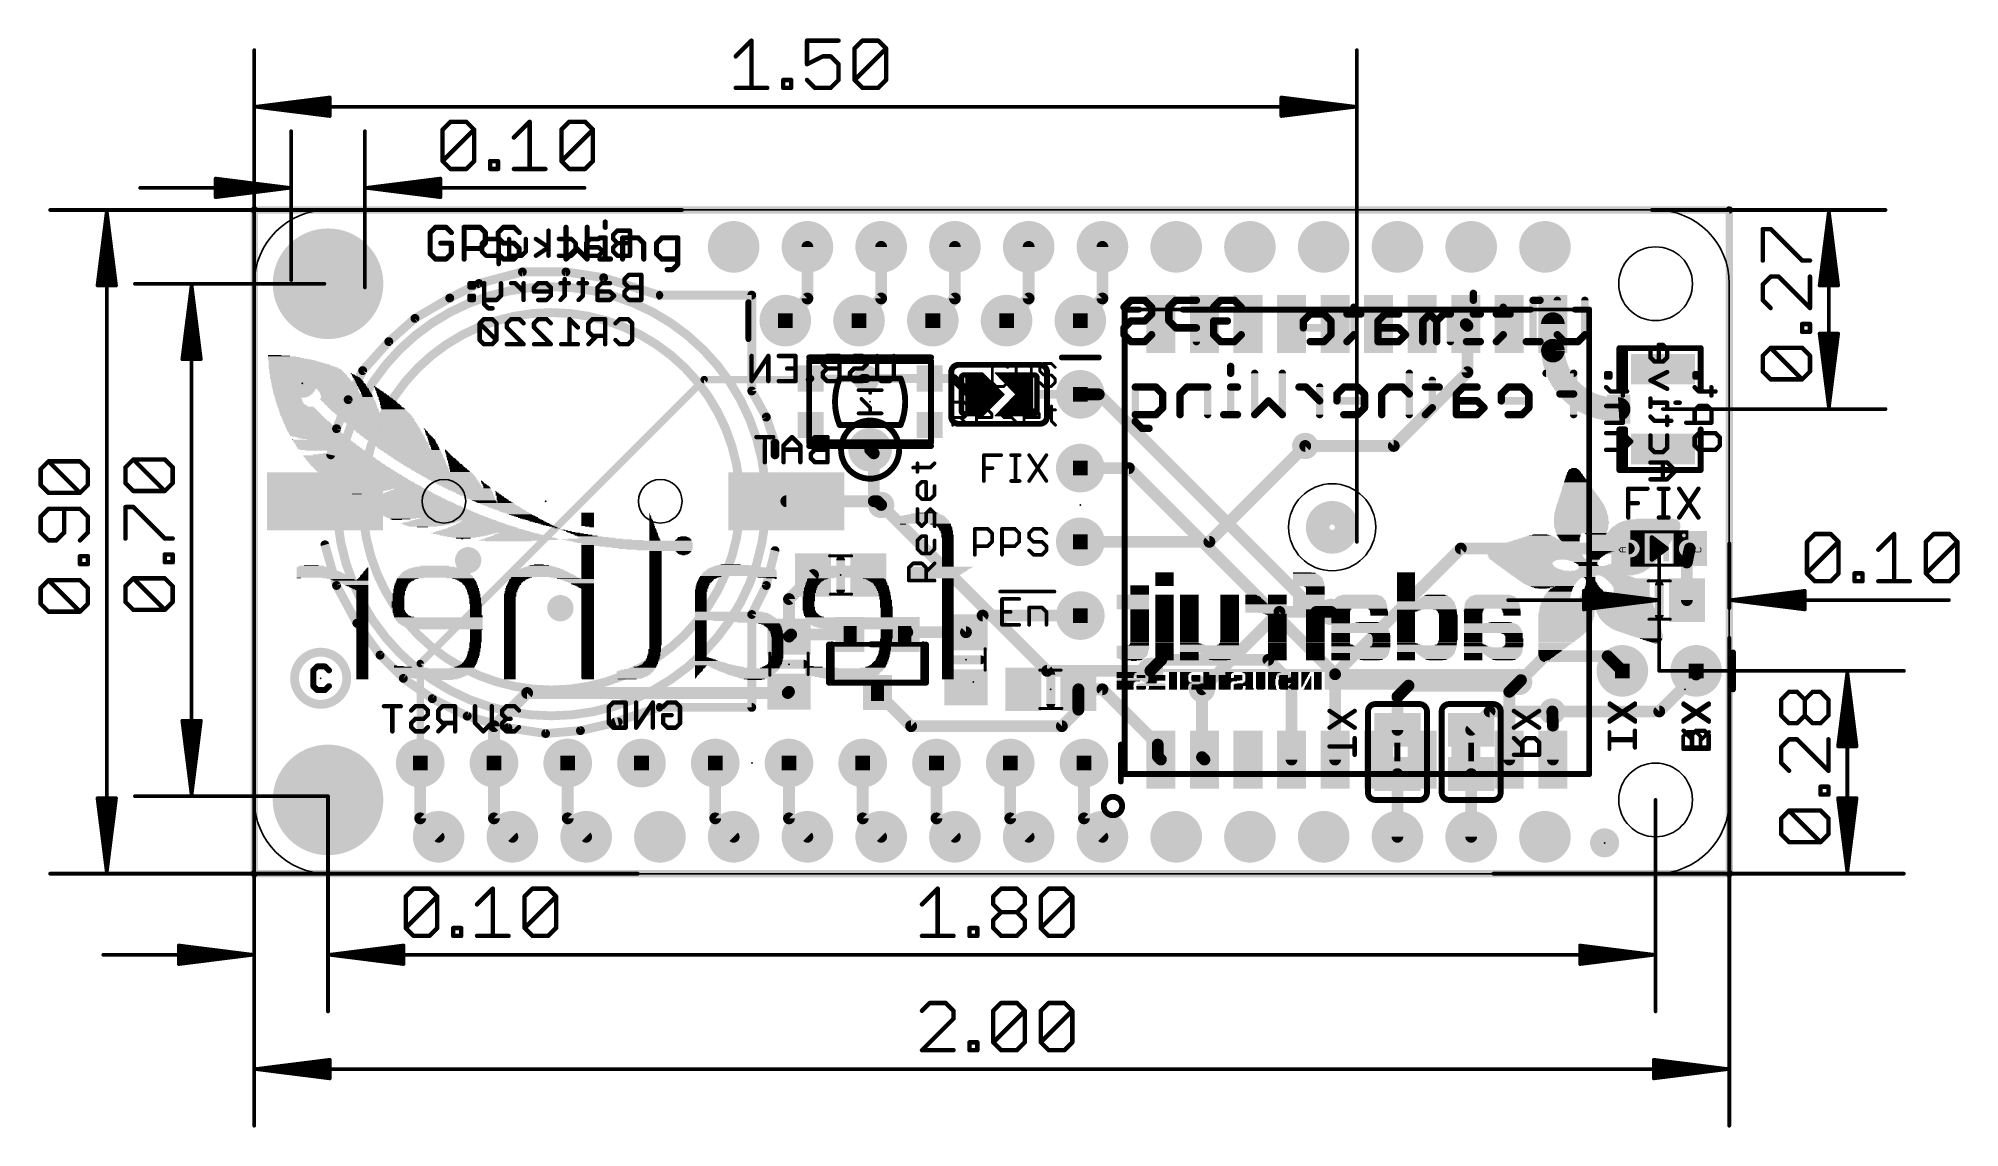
# Model space of a CAD drawing. Extents: x -7.4 to 58.7, y -8.7 to 28.8.
import ezdxf

# ---------------------------------------------------------------- set-up
doc = ezdxf.new("R2010")
doc.units = 0
for name, color, linetype in [('1', 12, 'CONTINUOUS'), ('16', 132, 'CONTINUOUS'), ('17', 110, 'CONTINUOUS'), ('18', 110, 'CONTINUOUS'), ('20', 53, 'CONTINUOUS'), ('21', 40, 'CONTINUOUS'), ('22', 6, 'CONTINUOUS'), ('23', 53, 'CONTINUOUS'), ('24', 53, 'CONTINUOUS'), ('47', 253, 'CONTINUOUS'), ('51', 253, 'CONTINUOUS')]:
    doc.layers.add(name, color=color, linetype=linetype)

# ---------------------------------------------------------------- blocks, each defined once
blk = doc.blocks.new('RECT')
blk.add_solid([(-0.5, -0.5), (0.5, -0.5), (-0.5, 0.5), (0.5, 0.5)])
blk = doc.blocks.new('PIE')
at = {"const_width": 0.5}
blk.add_lwpolyline([(0, -0.25, 1), (0, 0.25, 1), (0, -0.25)], format="xyb", dxfattribs=at)
blk = doc.blocks.new('ROUNDP')
at = {"const_width": 0.5}
blk.add_lwpolyline([(0, -0.25, 1), (0, 0.25, 1), (0, -0.25)], format="xyb", dxfattribs=at)
blk = doc.blocks.new('RECT121920X243840R50')
at = {"const_width": 0.1905}
blk.add_lwpolyline([(0.2858, -0.5715), (0.2858, 0.5715, 0.4142), (0.1905, 0.6668), (-0.1905, 0.6668, 0.4142), (-0.2858, 0.5715), (-0.2858, -0.5715, 0.4142), (-0.1905, -0.6668), (0.1905, -0.6668, 0.4142)], format="xyb", close=True, dxfattribs=at)
blk.add_solid([(-0.2159, -0.5969), (0.2159, -0.5969), (-0.2159, 0.5969), (0.2159, 0.5969)])
blk = doc.blocks.new('ROUNDV')
at = {"const_width": 0.5}
blk.add_lwpolyline([(0, -0.25, 1), (0, 0.25, 1), (0, -0.25)], format="xyb", dxfattribs=at)

msp = doc.modelspace()

# ---------------------------------------------------------------- linework, layer by layer
at = {"layer": '1'}
for points, const_width in [([(0, 22.86), (0, 0)], 0.254), ([(50.8, 22.86), (0, 22.86)], 0.254), ([(50.8, 0), (50.8, 22.86)], 0.254), ([(19.05, 21.59), (19.05, 19.812)], 0.4064), ([(21.59, 21.59), (21.59, 19.812)], 0.4064), ([(24.13, 21.59), (24.13, 19.812)], 0.4064), ([(26.67, 21.59), (26.67, 19.812)], 0.4064), ([(29.21, 21.59), (29.21, 19.812)], 0.4064), ([(19.05, 19.812), (18.288, 19.05)], 0.4064), ([(21.59, 19.812), (20.828, 19.05)], 0.4064), ([(24.13, 19.812), (23.368, 19.05)], 0.4064), ([(26.67, 19.812), (25.908, 19.05)], 0.4064), ([(29.21, 19.812), (28.448, 19.05)], 0.4064), ([(44.723, 18.93), (44.723, 18.014)], 0.8128), ([(41.783, 18.87), (41.723, 18.93)], 0.4064), ([(41.783, 17.272), (41.783, 18.87)], 0.4064), ([(21.082, 17.056), (20.955, 17.056)], 0.3048), ([(39.243, 14.732), (41.783, 17.272)], 0.4064), ([(5.715, 7.239), (15.494, 17.018)], 0.254), ([(15.494, 17.018), (19.121, 17.018)], 0.254), ([(19.121, 17.018), (19.159, 17.056)], 0.254), ([(20.955, 17.056), (19.159, 17.056)], 0.254), ([(23.259, 17.056), (21.082, 17.056)], 0.254), ([(28.448, 16.51), (29.083, 16.51)], 0.4064), ([(29.083, 16.51), (36.576, 9.017)], 0.4064), ([(21.336, 14.478), (21.209, 14.605)], 0.4064), ([(21.336, 12.827), (21.336, 14.478)], 0.4064), ([(36.195, 14.732), (39.243, 14.732)], 0.4064), ([(30.123, 13.97), (28.448, 13.97)], 0.4064), ([(37.223, 6.87), (30.123, 13.97)], 0.4064), ([(18.323, 12.827), (21.336, 12.827)], 0.4064), ([(21.336, 12.827), (21.463, 12.827)], 0.4064), ([(21.463, 12.827), (21.59, 12.7)], 0.4064), ([(37.223, 6.87), (41.553, 11.2)], 0.4064), ([(41.553, 11.2), (47.337, 11.2)], 0.4064), ([(49.437, 11.2), (49.337, 10.719)], 0.4064), ([(49.337, 10.719), (49.337, 9.422)], 0.4064), ([(19.243, 10.287), (18.415, 9.459)], 0.4064), ([(18.415, 9.459), (18.415, 8.165)], 0.4064), ([(24.511, 8.316), (25.085, 8.89)], 0.4064), ([(25.085, 8.89), (28.448, 8.89)], 0.4064), ([(36.576, 9.017), (37.084, 9.017)], 0.4064), ([(18.415, 8.165), (18.489, 8.239)], 0.4064), ([(18.489, 8.239), (20.513, 8.239)], 0.4064), ([(22.413, 8.239), (22.49, 8.316)], 0.4064), ([(22.49, 8.316), (24.511, 8.316)], 0.4064), ([(5.715, 3.81), (5.715, 7.239)], 0.254), ([(30.861, 6.985), (31.242, 7.366)], 0.4064), ([(31.242, 7.366), (34.925, 7.366)], 0.4064), ([(34.925, 7.366), (35.723, 6.568)], 0.4064), ([(44.45, 7.493), (43.6245, 6.6675)], 0.4064), ([(46.609, 7.493), (44.45, 7.493)], 0.4064), ([(47.117, 6.985), (46.609, 7.493)], 0.4064), ([(35.723, 6.568), (35.723, 3.93)], 0.4064), ([(37.223, 3.93), (37.223, 6.87)], 0.4064), ([(43.561, 6.604), (43.223, 6.266)], 0.4064), ([(43.561, 6.604), (43.6245, 6.6675)], 0.4064), ([(49.657, 6.858), (48.387, 5.588)], 0.4064), ([(49.657, 6.858), (49.657, 6.985)], 0.4064), ([(8.255, 5.08), (9.398, 6.223)], 0.4064), ([(9.398, 6.223), (18.373, 6.223)], 0.4064), ([(18.373, 6.223), (18.415, 6.265)], 0.4064), ([(21.463, 6.239), (22.622, 5.08)], 0.4064), ([(28.382, 5.649), (28.382, 6.35)], 0.4064), ([(29.21, 6.35), (28.382, 6.35)], 0.4064), ([(31.115, 4.445), (29.21, 6.35)], 0.4064), ([(32.639, 6.35), (32.639, 4.014)], 0.4064), ([(43.223, 6.266), (43.223, 3.93)], 0.4064), ([(27.813, 5.08), (28.382, 5.649)], 0.4064), ([(44.704, 5.588), (44.723, 5.099)], 0.4064), ([(48.387, 5.588), (44.704, 5.588)], 0.4064), ([(44.723, 5.099), (44.723, 3.93)], 0.4064), ([(8.255, 3.81), (8.255, 5.08)], 0.4064), ([(22.622, 5.08), (27.813, 5.08)], 0.4064), ([(31.115, 4.445), (31.115, 4.038)], 0.4064), ([(5.715, 3.81), (5.715, 1.905)], 0.4064), ([(8.255, 3.81), (8.255, 1.905)], 0.4064), ([(10.795, 3.81), (10.795, 1.905)], 0.4064), ([(15.875, 3.81), (15.875, 1.905)], 0.4064), ([(18.415, 3.81), (18.415, 1.905)], 0.4064), ([(20.955, 3.81), (20.955, 1.905)], 0.4064), ([(23.495, 3.81), (23.495, 1.905)], 0.4064), ([(26.035, 3.81), (26.035, 1.905)], 0.4064), ([(28.575, 3.81), (28.575, 1.905)], 0.4064), ([(31.115, 4.038), (31.223, 3.93)], 0.4064), ([(32.639, 4.014), (32.723, 3.93)], 0.4064), ([(5.715, 1.905), (6.35, 1.27)], 0.4064), ([(8.255, 1.905), (8.89, 1.27)], 0.4064), ([(10.795, 1.905), (11.43, 1.27)], 0.4064), ([(15.875, 1.905), (16.51, 1.27)], 0.4064), ([(18.415, 1.905), (19.05, 1.27)], 0.4064), ([(20.955, 1.905), (21.59, 1.27)], 0.4064), ([(23.495, 1.905), (24.13, 1.27)], 0.4064), ([(26.035, 1.905), (26.67, 1.27)], 0.4064), ([(28.575, 1.905), (29.21, 1.27)], 0.4064), ([(0, 0), (50.8, 0)], 0.254)]:
    msp.add_lwpolyline(points, dxfattribs=dict(at, const_width=const_width))
for points, const_width in [([(0.0635, 22.86, 1), (-0.0635, 22.86)], 0.127), ([(0, 22.9235, 1), (0, 22.7965)], 0.127), ([(50.8635, 22.86, 1), (50.7365, 22.86)], 0.127), ([(50.8, 22.7965, 1), (50.8, 22.9235)], 0.127), ([(19.1516, 21.59, 1), (18.9484, 21.59)], 0.2032), ([(21.6916, 21.59, 1), (21.4884, 21.59)], 0.2032), ([(24.2316, 21.59, 1), (24.0284, 21.59)], 0.2032), ([(26.7716, 21.59, 1), (26.5684, 21.59)], 0.2032), ([(29.3116, 21.59, 1), (29.1084, 21.59)], 0.2032), ([(18.9484, 19.812, 1), (19.1516, 19.812)], 0.2032), ([(19.1218, 19.7402, 1), (18.9782, 19.8838)], 0.2032), ([(21.4884, 19.812, 1), (21.6916, 19.812)], 0.2032), ([(21.6618, 19.7402, 1), (21.5182, 19.8838)], 0.2032), ([(24.0284, 19.812, 1), (24.2316, 19.812)], 0.2032), ([(24.2018, 19.7402, 1), (24.0582, 19.8838)], 0.2032), ([(26.5684, 19.812, 1), (26.7716, 19.812)], 0.2032), ([(26.7418, 19.7402, 1), (26.5982, 19.8838)], 0.2032), ([(29.1084, 19.812, 1), (29.3116, 19.812)], 0.2032), ([(29.2818, 19.7402, 1), (29.1382, 19.8838)], 0.2032), ([(18.2162, 19.1218, 1), (18.3598, 18.9782)], 0.2032), ([(20.7562, 19.1218, 1), (20.8998, 18.9782)], 0.2032), ([(23.2962, 19.1218, 1), (23.4398, 18.9782)], 0.2032), ([(25.8362, 19.1218, 1), (25.9798, 18.9782)], 0.2032), ([(28.3762, 19.1218, 1), (28.5198, 18.9782)], 0.2032), ([(44.9262, 18.93, 1), (44.5198, 18.93)], 0.4064), ([(41.7948, 19.0018, 1), (41.6512, 18.8582)], 0.2032), ([(41.8846, 18.87, 1), (41.6814, 18.87)], 0.2032), ([(41.7112, 18.7982, 1), (41.8548, 18.9418)], 0.2032), ([(44.723, 18.014, 0.4142), (46.989, 16.002)], 0.8128), ([(44.9258, 18.026, 1), (44.5202, 18.002)], 0.4064), ([(44.5198, 18.014, 1), (44.9262, 18.014)], 0.4064), ([(20.955, 17.1322, 1), (20.955, 16.9798)], 0.1524), ([(21.082, 16.9798, 1), (21.082, 17.1322)], 0.1524), ([(41.6814, 17.272, 1), (41.8846, 17.272)], 0.2032), ([(41.8548, 17.2002, 1), (41.7112, 17.3438)], 0.2032), ([(15.494, 17.0815, 1), (15.494, 16.9545)], 0.127), ([(15.5389, 16.9731, 1), (15.4491, 17.0629)], 0.127), ([(19.0761, 17.0629, 1), (19.1659, 16.9731)], 0.127), ([(19.159, 17.1195, 1), (19.159, 16.9925)], 0.127), ([(19.2039, 17.0111, 1), (19.1141, 17.1009)], 0.127), ([(19.121, 16.9545, 1), (19.121, 17.0815)], 0.127), ([(20.955, 16.9925, 1), (20.955, 17.1195)], 0.127), ([(21.082, 17.1195, 1), (21.082, 16.9925)], 0.127), ([(23.259, 16.9925, 1), (23.259, 17.1195)], 0.127), ([(28.448, 16.6116, 1), (28.448, 16.4084)], 0.2032), ([(29.1548, 16.5818, 1), (29.0112, 16.4382)], 0.2032), ([(29.083, 16.4084, 1), (29.083, 16.6116)], 0.2032), ([(47.001, 15.7992, 1), (46.977, 16.2048)], 0.4064), ([(21.2808, 14.6768, 1), (21.1372, 14.5332)], 0.2032), ([(21.4376, 14.478, 1), (21.2344, 14.478)], 0.2032), ([(21.2642, 14.4062, 1), (21.4078, 14.5498)], 0.2032), ([(36.195, 14.8336, 1), (36.195, 14.6304)], 0.2032), ([(39.1712, 14.8038, 1), (39.3148, 14.6602)], 0.2032), ([(39.243, 14.6304, 1), (39.243, 14.8336)], 0.2032), ([(28.448, 14.0716, 1), (28.448, 13.8684)], 0.2032), ([(30.1948, 14.0418, 1), (30.0512, 13.8982)], 0.2032), ([(30.123, 13.8684, 1), (30.123, 14.0716)], 0.2032), ([(18.323, 12.9286, 1), (18.323, 12.7254)], 0.2032), ([(21.336, 12.9286, 1), (21.336, 12.7254)], 0.2032), ([(21.2344, 12.827, 1), (21.4376, 12.827)], 0.2032), ([(21.336, 12.7254, 1), (21.336, 12.9286)], 0.2032), ([(21.5348, 12.8988, 1), (21.3912, 12.7552)], 0.2032), ([(21.463, 12.7254, 1), (21.463, 12.9286)], 0.2032), ([(21.5182, 12.6282, 1), (21.6618, 12.7718)], 0.2032), ([(41.553, 11.3016, 1), (41.553, 11.0984)], 0.2032), ([(41.6248, 11.1282, 1), (41.4812, 11.2718)], 0.2032), ([(47.337, 11.0984, 1), (47.337, 11.3016)], 0.2032), ([(49.5365, 11.1793, 1), (49.3375, 11.2207)], 0.2032), ([(49.4386, 10.719, 1), (49.2354, 10.719)], 0.2032), ([(49.2375, 10.7397, 1), (49.4365, 10.6983)], 0.2032), ([(19.3148, 10.2152, 1), (19.1712, 10.3588)], 0.2032), ([(18.5166, 9.459, 1), (18.3134, 9.459)], 0.2032), ([(18.3432, 9.5308, 1), (18.4868, 9.3872)], 0.2032), ([(49.2354, 9.422, 1), (49.4386, 9.422)], 0.2032), ([(25.085, 8.9916, 1), (25.085, 8.7884)], 0.2032), ([(25.1568, 8.8182, 1), (25.0132, 8.9618)], 0.2032), ([(28.448, 8.7884, 1), (28.448, 8.9916)], 0.2032), ([(36.576, 9.1186, 1), (36.576, 8.9154)], 0.2032), ([(36.5042, 8.9452, 1), (36.6478, 9.0888)], 0.2032), ([(37.084, 8.9154, 1), (37.084, 9.1186)], 0.2032), ([(18.3134, 8.165, 1), (18.5166, 8.165)], 0.2032), ([(18.3432, 8.2368, 1), (18.4868, 8.0932)], 0.2032), ([(18.489, 8.3406, 1), (18.489, 8.1374)], 0.2032), ([(18.5608, 8.1672, 1), (18.4172, 8.3108)], 0.2032), ([(20.513, 8.1374, 1), (20.513, 8.3406)], 0.2032), ([(22.3412, 8.3108, 1), (22.4848, 8.1672)], 0.2032), ([(22.49, 8.4176, 1), (22.49, 8.2144)], 0.2032), ([(22.5618, 8.2442, 1), (22.4182, 8.3878)], 0.2032), ([(24.4392, 8.3878, 1), (24.5828, 8.2442)], 0.2032), ([(24.511, 8.2144, 1), (24.511, 8.4176)], 0.2032), ([(5.7785, 7.239, 1), (5.6515, 7.239)], 0.127), ([(5.6701, 7.2839, 1), (5.7599, 7.1941)], 0.127), ([(31.242, 7.4676, 1), (31.242, 7.2644)], 0.2032), ([(31.3138, 7.2942, 1), (31.1702, 7.4378)], 0.2032), ([(34.9968, 7.4378, 1), (34.8532, 7.2942)], 0.2032), ([(34.925, 7.2644, 1), (34.925, 7.4676)], 0.2032), ([(44.45, 7.5946, 1), (44.45, 7.3914)], 0.2032), ([(44.5218, 7.4212, 1), (44.3782, 7.5648)], 0.2032), ([(46.6808, 7.5648, 1), (46.5372, 7.4212)], 0.2032), ([(46.609, 7.3914, 1), (46.609, 7.5946)], 0.2032), ([(30.7892, 7.0568, 1), (30.9328, 6.9132)], 0.2032), ([(35.8246, 6.568, 1), (35.6214, 6.568)], 0.2032), ([(35.6512, 6.4962, 1), (35.7948, 6.6398)], 0.2032), ([(37.3246, 6.87, 1), (37.1214, 6.87)], 0.2032), ([(37.1512, 6.9418, 1), (37.2948, 6.7982)], 0.2032), ([(37.1512, 6.7982, 1), (37.2948, 6.9418)], 0.2032), ([(43.4892, 6.6758, 1), (43.6328, 6.5322)], 0.2032), ([(43.6328, 6.5322, 1), (43.4892, 6.6758)], 0.2032), ([(43.5527, 6.7393, 1), (43.6963, 6.5957)], 0.2032), ([(43.6963, 6.5957, 1), (43.5527, 6.7393)], 0.2032), ([(47.0452, 6.9132, 1), (47.1888, 7.0568)], 0.2032), ([(49.7586, 6.985, 1), (49.5554, 6.985)], 0.2032), ([(49.5554, 6.858, 1), (49.7586, 6.858)], 0.2032), ([(49.7288, 6.7862, 1), (49.5852, 6.9298)], 0.2032), ([(9.398, 6.3246, 1), (9.398, 6.1214)], 0.2032), ([(9.4698, 6.1512, 1), (9.3262, 6.2948)], 0.2032), ([(18.3012, 6.2948, 1), (18.4448, 6.1512)], 0.2032), ([(18.4868, 6.1932, 1), (18.3432, 6.3368)], 0.2032), ([(18.373, 6.1214, 1), (18.373, 6.3246)], 0.2032), ([(21.5348, 6.3108, 1), (21.3912, 6.1672)], 0.2032), ([(28.4836, 6.35, 1), (28.2804, 6.35)], 0.2032), ([(28.382, 6.4516, 1), (28.382, 6.2484)], 0.2032), ([(29.2818, 6.4218, 1), (29.1382, 6.2782)], 0.2032), ([(29.21, 6.2484, 1), (29.21, 6.4516)], 0.2032), ([(32.7406, 6.35, 1), (32.5374, 6.35)], 0.2032), ([(43.3246, 6.266, 1), (43.1214, 6.266)], 0.2032), ([(43.1512, 6.3378, 1), (43.2948, 6.1942)], 0.2032), ([(28.2804, 5.649, 1), (28.4836, 5.649)], 0.2032), ([(28.4538, 5.5772, 1), (28.3102, 5.7208)], 0.2032), ([(44.8055, 5.5919, 1), (44.6025, 5.5841)], 0.2032), ([(44.704, 5.6896, 1), (44.704, 5.4864)], 0.2032), ([(44.8246, 5.099, 1), (44.6214, 5.099)], 0.2032), ([(48.3152, 5.6598, 1), (48.4588, 5.5162)], 0.2032), ([(48.387, 5.4864, 1), (48.387, 5.6896)], 0.2032), ([(8.3566, 5.08, 1), (8.1534, 5.08)], 0.2032), ([(8.1832, 5.1518, 1), (8.3268, 5.0082)], 0.2032), ([(22.622, 5.1816, 1), (22.622, 4.9784)], 0.2032), ([(22.5502, 5.0082, 1), (22.6938, 5.1518)], 0.2032), ([(27.7412, 5.1518, 1), (27.8848, 5.0082)], 0.2032), ([(27.813, 4.9784, 1), (27.813, 5.1816)], 0.2032), ([(31.2166, 4.445, 1), (31.0134, 4.445)], 0.2032), ([(44.6215, 5.0951, 1), (44.8245, 5.1029)], 0.2032), ([(5.8166, 3.81, 1), (5.6134, 3.81)], 0.2032), ([(8.3566, 3.81, 1), (8.1534, 3.81)], 0.2032), ([(10.8966, 3.81, 1), (10.6934, 3.81)], 0.2032), ([(15.9766, 3.81, 1), (15.7734, 3.81)], 0.2032), ([(18.5166, 3.81, 1), (18.3134, 3.81)], 0.2032), ([(21.0566, 3.81, 1), (20.8534, 3.81)], 0.2032), ([(23.5966, 3.81, 1), (23.3934, 3.81)], 0.2032), ([(26.1366, 3.81, 1), (25.9334, 3.81)], 0.2032), ([(28.6766, 3.81, 1), (28.4734, 3.81)], 0.2032), ([(31.0134, 4.038, 1), (31.2166, 4.038)], 0.2032), ([(31.1868, 4.1098, 1), (31.0432, 3.9662)], 0.2032), ([(31.0432, 4.3732, 1), (31.1868, 4.5168)], 0.2032), ([(31.1512, 3.8582, 1), (31.2948, 4.0018)], 0.2032), ([(32.5374, 4.014, 1), (32.7406, 4.014)], 0.2032), ([(32.7108, 4.0858, 1), (32.5672, 3.9422)], 0.2032), ([(32.6512, 3.8582, 1), (32.7948, 4.0018)], 0.2032), ([(35.6214, 3.93, 1), (35.8246, 3.93)], 0.2032), ([(37.1214, 3.93, 1), (37.3246, 3.93)], 0.2032), ([(43.1214, 3.93, 1), (43.3246, 3.93)], 0.2032), ([(44.6214, 3.93, 1), (44.8246, 3.93)], 0.2032), ([(5.6515, 3.81, 1), (5.7785, 3.81)], 0.127), ([(8.1534, 3.81, 1), (8.3566, 3.81)], 0.2032), ([(5.6134, 1.905, 1), (5.8166, 1.905)], 0.2032), ([(5.7868, 1.9768, 1), (5.6432, 1.8332)], 0.2032), ([(8.1534, 1.905, 1), (8.3566, 1.905)], 0.2032), ([(8.3268, 1.9768, 1), (8.1832, 1.8332)], 0.2032), ([(10.6934, 1.905, 1), (10.8966, 1.905)], 0.2032), ([(10.8668, 1.9768, 1), (10.7232, 1.8332)], 0.2032), ([(15.7734, 1.905, 1), (15.9766, 1.905)], 0.2032), ([(15.9468, 1.9768, 1), (15.8032, 1.8332)], 0.2032), ([(18.3134, 1.905, 1), (18.5166, 1.905)], 0.2032), ([(18.4868, 1.9768, 1), (18.3432, 1.8332)], 0.2032), ([(20.8534, 1.905, 1), (21.0566, 1.905)], 0.2032), ([(21.0268, 1.9768, 1), (20.8832, 1.8332)], 0.2032), ([(23.3934, 1.905, 1), (23.5966, 1.905)], 0.2032), ([(23.5668, 1.9768, 1), (23.4232, 1.8332)], 0.2032), ([(25.9334, 1.905, 1), (26.1366, 1.905)], 0.2032), ([(26.1068, 1.9768, 1), (25.9632, 1.8332)], 0.2032), ([(28.4734, 1.905, 1), (28.6766, 1.905)], 0.2032), ([(28.6468, 1.9768, 1), (28.5032, 1.8332)], 0.2032), ([(6.2782, 1.1982, 1), (6.4218, 1.3418)], 0.2032), ([(8.8182, 1.1982, 1), (8.9618, 1.3418)], 0.2032), ([(11.3582, 1.1982, 1), (11.5018, 1.3418)], 0.2032), ([(16.4382, 1.1982, 1), (16.5818, 1.3418)], 0.2032), ([(18.9782, 1.1982, 1), (19.1218, 1.3418)], 0.2032), ([(21.5182, 1.1982, 1), (21.6618, 1.3418)], 0.2032), ([(24.0582, 1.1982, 1), (24.2018, 1.3418)], 0.2032), ([(26.5982, 1.1982, 1), (26.7418, 1.3418)], 0.2032), ([(29.1382, 1.1982, 1), (29.2818, 1.3418)], 0.2032), ([(0, 0.0635, 1), (0, -0.0635)], 0.127), ([(-0.0635, 0, 1), (0.0635, 0)], 0.127), ([(50.7365, 0, 1), (50.8635, 0)], 0.127), ([(50.8, -0.0635, 1), (50.8, 0.0635)], 0.127)]:
    msp.add_lwpolyline(points, format="xyb", dxfattribs=dict(at, const_width=const_width))
at = {"layer": '16'}
for points, const_width in [([(0, 22.86), (0, 0)], 0.254), ([(50.8, 22.86), (0, 22.86)], 0.254), ([(50.8, 0), (50.8, 22.86)], 0.254), ([(24.092, 17.056), (21.082, 17.056)], 0.3048), ([(24.638, 16.51), (24.092, 17.056)], 0.3048), ([(25.0825, 17.2466), (24.511, 17.2466)], 0.0508), ([(24.511, 17.2466), (24.511, 15.7734)], 0.0508), ([(24.511, 17.2212), (25.1079, 17.2212)], 0.0508), ([(25.8191, 16.51), (25.0825, 17.2466)], 0.0508), ([(26.2382, 16.51), (25.527, 17.2466)], 0.0508), ([(25.527, 17.2466), (26.797, 17.2466)], 0.0508), ([(25.5515, 17.2212), (26.797, 17.2212)], 0.0508), ([(26.797, 17.2466), (26.797, 15.7734)], 0.0508), ([(24.511, 17.1704), (25.1587, 17.1704)], 0.0508), ([(24.511, 17.1196), (25.2095, 17.1196)], 0.0508), ([(24.511, 17.0688), (25.2603, 17.0688)], 0.0508), ([(24.511, 17.018), (25.3111, 17.018)], 0.0508), ([(24.511, 16.9672), (25.3619, 16.9672)], 0.0508), ([(24.511, 16.9164), (25.4127, 16.9164)], 0.0508), ([(24.511, 16.8656), (25.4635, 16.8656)], 0.0508), ([(24.511, 16.8148), (25.5143, 16.8148)], 0.0508), ([(24.511, 16.764), (25.5651, 16.764)], 0.0508), ([(24.511, 16.7132), (25.6159, 16.7132)], 0.0508), ([(24.511, 16.6624), (25.6667, 16.6624)], 0.0508), ([(24.511, 16.6116), (25.7175, 16.6116)], 0.0508), ([(24.511, 16.5608), (25.7683, 16.5608)], 0.0508), ([(25.6006, 17.1704), (26.797, 17.1704)], 0.0508), ([(25.6496, 17.1196), (26.797, 17.1196)], 0.0508), ([(25.6987, 17.0688), (26.797, 17.0688)], 0.0508), ([(25.7477, 17.018), (26.797, 17.018)], 0.0508), ([(25.7968, 16.9672), (26.797, 16.9672)], 0.0508), ([(25.8458, 16.9164), (26.797, 16.9164)], 0.0508), ([(25.8949, 16.8656), (26.797, 16.8656)], 0.0508), ([(25.9439, 16.8148), (26.797, 16.8148)], 0.0508), ([(25.993, 16.764), (26.797, 16.764)], 0.0508), ([(26.042, 16.7132), (26.797, 16.7132)], 0.0508), ([(26.0911, 16.6624), (26.797, 16.6624)], 0.0508), ([(26.1401, 16.6116), (26.797, 16.6116)], 0.0508), ([(26.1892, 16.5608), (26.797, 16.5608)], 0.0508), ([(28.448, 16.51), (26.67, 16.51)], 0.3048), ([(24.511, 16.51), (25.8191, 16.51)], 0.0508), ([(24.511, 16.4592), (25.7683, 16.4592)], 0.0508), ([(24.511, 16.4084), (25.7175, 16.4084)], 0.0508), ([(24.511, 16.3576), (25.6667, 16.3576)], 0.0508), ([(24.511, 16.3068), (25.6159, 16.3068)], 0.0508), ([(24.511, 16.256), (25.5651, 16.256)], 0.0508), ([(24.511, 16.2052), (25.5143, 16.2052)], 0.0508), ([(24.511, 16.1544), (25.4635, 16.1544)], 0.0508), ([(24.511, 16.1036), (25.4127, 16.1036)], 0.0508), ([(24.511, 16.0528), (25.3619, 16.0528)], 0.0508), ([(24.511, 16.002), (25.3111, 16.002)], 0.0508), ([(24.511, 15.9512), (25.2603, 15.9512)], 0.0508), ([(24.511, 15.9004), (25.2095, 15.9004)], 0.0508), ([(25.0825, 15.7734), (25.8191, 16.51)], 0.0508), ([(25.527, 15.7734), (26.2382, 16.51)], 0.0508), ([(25.6496, 15.9004), (26.797, 15.9004)], 0.0508), ([(25.6987, 15.9512), (26.797, 15.9512)], 0.0508), ([(25.7477, 16.002), (26.797, 16.002)], 0.0508), ([(25.7968, 16.0528), (26.797, 16.0528)], 0.0508), ([(25.8458, 16.1036), (26.797, 16.1036)], 0.0508), ([(25.8949, 16.1544), (26.797, 16.1544)], 0.0508), ([(25.9439, 16.2052), (26.797, 16.2052)], 0.0508), ([(25.993, 16.256), (26.797, 16.256)], 0.0508), ([(26.042, 16.3068), (26.797, 16.3068)], 0.0508), ([(26.0911, 16.3576), (26.797, 16.3576)], 0.0508), ([(26.1401, 16.4084), (26.797, 16.4084)], 0.0508), ([(26.1892, 16.4592), (26.797, 16.4592)], 0.0508), ([(26.2382, 16.51), (26.797, 16.51)], 0.0508), ([(24.511, 15.8496), (25.1587, 15.8496)], 0.0508), ([(24.511, 15.7988), (25.1079, 15.7988)], 0.0508), ([(24.511, 15.7734), (25.0825, 15.7734)], 0.0508), ([(26.797, 15.7734), (25.527, 15.7734)], 0.0508), ([(25.5515, 15.7988), (26.797, 15.7988)], 0.0508), ([(25.6006, 15.8496), (26.797, 15.8496)], 0.0508), ([(32.893, 11.43), (36.195, 14.732)], 0.4064), ([(21.59, 12.7), (27.305, 6.985)], 0.4064), ([(28.448, 11.43), (32.893, 11.43)], 0.4064), ([(35.306, 9.017), (32.639, 6.35)], 0.4064), ([(37.084, 9.017), (35.306, 9.017)], 0.4064), ([(27.305, 6.985), (30.861, 6.985)], 0.4064), ([(39.37, 6.096), (39.751, 6.477)], 0.4064), ([(39.751, 6.477), (43.434, 6.477)], 0.4064), ([(43.434, 6.477), (43.561, 6.604)], 0.4064), ([(39.37, 4.953), (39.37, 6.096)], 0.4064), ([(41.91, 4.953), (42.545, 5.588)], 0.4064), ([(42.545, 5.588), (44.704, 5.588)], 0.4064), ([(39.37, 3.429), (39.37, 1.27)], 0.4064), ([(41.91, 3.429), (41.91, 1.27)], 0.4064), ([(0, 0), (50.8, 0)], 0.254)]:
    msp.add_lwpolyline(points, dxfattribs=dict(at, const_width=const_width))
for points, const_width in [([(0.0635, 22.86, 1), (-0.0635, 22.86)], 0.127), ([(0, 22.9235, 1), (0, 22.7965)], 0.127), ([(50.8635, 22.86, 1), (50.7365, 22.86)], 0.127), ([(50.8, 22.7965, 1), (50.8, 22.9235)], 0.127), ([(21.082, 17.1322, 1), (21.082, 16.9798)], 0.1524), ([(24.1459, 17.1099, 1), (24.0381, 17.0021)], 0.1524), ([(24.092, 16.9798, 1), (24.092, 17.1322)], 0.1524), ([(24.511, 17.2593, 1), (24.511, 17.2339)], 0.0254), ([(24.5237, 17.2466, 1), (24.4983, 17.2466)], 0.0254), ([(24.511, 17.2339, 1), (24.511, 17.2085)], 0.0254), ([(25.0915, 17.2556, 1), (25.0735, 17.2376)], 0.0254), ([(25.0825, 17.2339, 1), (25.0825, 17.2593)], 0.0254), ([(25.1079, 17.2085, 1), (25.1079, 17.2339)], 0.0254), ([(25.5361, 17.2554, 1), (25.5179, 17.2378)], 0.0254), ([(25.527, 17.2593, 1), (25.527, 17.2339)], 0.0254), ([(25.5515, 17.2339, 1), (25.5515, 17.2085)], 0.0254), ([(26.8097, 17.2466, 1), (26.7843, 17.2466)], 0.0254), ([(26.797, 17.2339, 1), (26.797, 17.2593)], 0.0254), ([(26.797, 17.2085, 1), (26.797, 17.2339)], 0.0254), ([(24.511, 17.1831, 1), (24.511, 17.1577)], 0.0254), ([(24.511, 17.1323, 1), (24.511, 17.1069)], 0.0254), ([(24.511, 17.0815, 1), (24.511, 17.0561)], 0.0254), ([(24.511, 17.0307, 1), (24.511, 17.0053)], 0.0254), ([(24.511, 16.9799, 1), (24.511, 16.9545)], 0.0254), ([(24.511, 16.9291, 1), (24.511, 16.9037)], 0.0254), ([(24.511, 16.8783, 1), (24.511, 16.8529)], 0.0254), ([(24.511, 16.8275, 1), (24.511, 16.8021)], 0.0254), ([(24.511, 16.7767, 1), (24.511, 16.7513)], 0.0254), ([(24.511, 16.7259, 1), (24.511, 16.7005)], 0.0254), ([(24.511, 16.6751, 1), (24.511, 16.6497)], 0.0254), ([(24.511, 16.6243, 1), (24.511, 16.5989)], 0.0254), ([(24.511, 16.5735, 1), (24.511, 16.5481)], 0.0254), ([(24.5841, 16.4561, 1), (24.6919, 16.5639)], 0.1524), ([(25.1587, 17.1577, 1), (25.1587, 17.1831)], 0.0254), ([(25.2095, 17.1069, 1), (25.2095, 17.1323)], 0.0254), ([(25.2603, 17.0561, 1), (25.2603, 17.0815)], 0.0254), ([(25.3111, 17.0053, 1), (25.3111, 17.0307)], 0.0254), ([(25.3619, 16.9545, 1), (25.3619, 16.9799)], 0.0254), ([(25.4127, 16.9037, 1), (25.4127, 16.9291)], 0.0254), ([(25.4635, 16.8529, 1), (25.4635, 16.8783)], 0.0254), ([(25.5143, 16.8021, 1), (25.5143, 16.8275)], 0.0254), ([(25.5651, 16.7513, 1), (25.5651, 16.7767)], 0.0254), ([(25.6006, 17.1831, 1), (25.6006, 17.1577)], 0.0254), ([(25.6159, 16.7005, 1), (25.6159, 16.7259)], 0.0254), ([(25.6496, 17.1323, 1), (25.6496, 17.1069)], 0.0254), ([(25.6667, 16.6497, 1), (25.6667, 16.6751)], 0.0254), ([(25.6987, 17.0815, 1), (25.6987, 17.0561)], 0.0254), ([(25.7175, 16.5989, 1), (25.7175, 16.6243)], 0.0254), ([(25.7477, 17.0307, 1), (25.7477, 17.0053)], 0.0254), ([(25.7683, 16.5481, 1), (25.7683, 16.5735)], 0.0254), ([(25.7968, 16.9799, 1), (25.7968, 16.9545)], 0.0254), ([(25.8458, 16.9291, 1), (25.8458, 16.9037)], 0.0254), ([(25.8949, 16.8783, 1), (25.8949, 16.8529)], 0.0254), ([(25.9439, 16.8275, 1), (25.9439, 16.8021)], 0.0254), ([(25.993, 16.7767, 1), (25.993, 16.7513)], 0.0254), ([(26.042, 16.7259, 1), (26.042, 16.7005)], 0.0254), ([(26.0911, 16.6751, 1), (26.0911, 16.6497)], 0.0254), ([(26.1401, 16.6243, 1), (26.1401, 16.5989)], 0.0254), ([(26.1892, 16.5735, 1), (26.1892, 16.5481)], 0.0254), ([(26.67, 16.5862, 1), (26.67, 16.4338)], 0.1524), ([(26.797, 17.1577, 1), (26.797, 17.1831)], 0.0254), ([(26.797, 17.1069, 1), (26.797, 17.1323)], 0.0254), ([(26.797, 17.0561, 1), (26.797, 17.0815)], 0.0254), ([(26.797, 17.0053, 1), (26.797, 17.0307)], 0.0254), ([(26.797, 16.9545, 1), (26.797, 16.9799)], 0.0254), ([(26.797, 16.9037, 1), (26.797, 16.9291)], 0.0254), ([(26.797, 16.8529, 1), (26.797, 16.8783)], 0.0254), ([(26.797, 16.8021, 1), (26.797, 16.8275)], 0.0254), ([(26.797, 16.7513, 1), (26.797, 16.7767)], 0.0254), ([(26.797, 16.7005, 1), (26.797, 16.7259)], 0.0254), ([(26.797, 16.6497, 1), (26.797, 16.6751)], 0.0254), ([(26.797, 16.5989, 1), (26.797, 16.6243)], 0.0254), ([(26.797, 16.5481, 1), (26.797, 16.5735)], 0.0254), ([(28.448, 16.4338, 1), (28.448, 16.5862)], 0.1524), ([(24.511, 16.5227, 1), (24.511, 16.4973)], 0.0254), ([(24.511, 16.4719, 1), (24.511, 16.4465)], 0.0254), ([(24.511, 16.4211, 1), (24.511, 16.3957)], 0.0254), ([(24.511, 16.3703, 1), (24.511, 16.3449)], 0.0254), ([(24.511, 16.3195, 1), (24.511, 16.2941)], 0.0254), ([(24.511, 16.2687, 1), (24.511, 16.2433)], 0.0254), ([(24.511, 16.2179, 1), (24.511, 16.1925)], 0.0254), ([(24.511, 16.1671, 1), (24.511, 16.1417)], 0.0254), ([(24.511, 16.1163, 1), (24.511, 16.0909)], 0.0254), ([(24.511, 16.0655, 1), (24.511, 16.0401)], 0.0254), ([(24.511, 16.0147, 1), (24.511, 15.9893)], 0.0254), ([(24.511, 15.9639, 1), (24.511, 15.9385)], 0.0254), ([(24.511, 15.9131, 1), (24.511, 15.8877)], 0.0254), ([(25.2095, 15.8877, 1), (25.2095, 15.9131)], 0.0254), ([(25.2603, 15.9385, 1), (25.2603, 15.9639)], 0.0254), ([(25.3111, 15.9893, 1), (25.3111, 16.0147)], 0.0254), ([(25.3619, 16.0401, 1), (25.3619, 16.0655)], 0.0254), ([(25.4127, 16.0909, 1), (25.4127, 16.1163)], 0.0254), ([(25.4635, 16.1417, 1), (25.4635, 16.1671)], 0.0254), ([(25.5143, 16.1925, 1), (25.5143, 16.2179)], 0.0254), ([(25.5651, 16.2433, 1), (25.5651, 16.2687)], 0.0254), ([(25.6159, 16.2941, 1), (25.6159, 16.3195)], 0.0254), ([(25.6496, 15.9131, 1), (25.6496, 15.8877)], 0.0254), ([(25.6667, 16.3449, 1), (25.6667, 16.3703)], 0.0254), ([(25.6987, 15.9639, 1), (25.6987, 15.9385)], 0.0254), ([(25.7175, 16.3957, 1), (25.7175, 16.4211)], 0.0254), ([(25.7477, 16.0147, 1), (25.7477, 15.9893)], 0.0254), ([(25.7683, 16.4465, 1), (25.7683, 16.4719)], 0.0254), ([(25.7968, 16.0655, 1), (25.7968, 16.0401)], 0.0254), ([(25.8281, 16.501, 1), (25.8101, 16.519)], 0.0254), ([(25.8101, 16.501, 1), (25.8281, 16.519)], 0.0254), ([(25.8191, 16.4973, 1), (25.8191, 16.5227)], 0.0254), ([(25.8458, 16.1163, 1), (25.8458, 16.0909)], 0.0254), ([(25.8949, 16.1671, 1), (25.8949, 16.1417)], 0.0254), ([(25.9439, 16.2179, 1), (25.9439, 16.1925)], 0.0254), ([(25.993, 16.2687, 1), (25.993, 16.2433)], 0.0254), ([(26.042, 16.3195, 1), (26.042, 16.2941)], 0.0254), ([(26.0911, 16.3703, 1), (26.0911, 16.3449)], 0.0254), ([(26.1401, 16.4211, 1), (26.1401, 16.3957)], 0.0254), ([(26.1892, 16.4719, 1), (26.1892, 16.4465)], 0.0254), ([(26.2382, 16.5227, 1), (26.2382, 16.4973)], 0.0254), ([(26.2473, 16.5012, 1), (26.2291, 16.5188)], 0.0254), ([(26.2291, 16.5012, 1), (26.2473, 16.5188)], 0.0254), ([(26.797, 16.4973, 1), (26.797, 16.5227)], 0.0254), ([(26.797, 16.4465, 1), (26.797, 16.4719)], 0.0254), ([(26.797, 16.3957, 1), (26.797, 16.4211)], 0.0254), ([(26.797, 16.3449, 1), (26.797, 16.3703)], 0.0254), ([(26.797, 16.2941, 1), (26.797, 16.3195)], 0.0254), ([(26.797, 16.2433, 1), (26.797, 16.2687)], 0.0254), ([(26.797, 16.1925, 1), (26.797, 16.2179)], 0.0254), ([(26.797, 16.1417, 1), (26.797, 16.1671)], 0.0254), ([(26.797, 16.0909, 1), (26.797, 16.1163)], 0.0254), ([(26.797, 16.0401, 1), (26.797, 16.0655)], 0.0254), ([(26.797, 15.9893, 1), (26.797, 16.0147)], 0.0254), ([(26.797, 15.9385, 1), (26.797, 15.9639)], 0.0254), ([(26.797, 15.8877, 1), (26.797, 15.9131)], 0.0254), ([(24.511, 15.8623, 1), (24.511, 15.8369)], 0.0254), ([(24.511, 15.8115, 1), (24.511, 15.7861)], 0.0254), ([(24.511, 15.7861, 1), (24.511, 15.7607)], 0.0254), ([(24.4983, 15.7734, 1), (24.5237, 15.7734)], 0.0254), ([(25.0735, 15.7824, 1), (25.0915, 15.7644)], 0.0254), ([(25.0825, 15.7607, 1), (25.0825, 15.7861)], 0.0254), ([(25.1079, 15.7861, 1), (25.1079, 15.8115)], 0.0254), ([(25.1587, 15.8369, 1), (25.1587, 15.8623)], 0.0254), ([(25.527, 15.7861, 1), (25.527, 15.7607)], 0.0254), ([(25.5179, 15.7822, 1), (25.5361, 15.7646)], 0.0254), ([(25.5515, 15.8115, 1), (25.5515, 15.7861)], 0.0254), ([(25.6006, 15.8623, 1), (25.6006, 15.8369)], 0.0254), ([(26.7843, 15.7734, 1), (26.8097, 15.7734)], 0.0254), ([(26.797, 15.8369, 1), (26.797, 15.8623)], 0.0254), ([(26.797, 15.7861, 1), (26.797, 15.8115)], 0.0254), ([(26.797, 15.7607, 1), (26.797, 15.7861)], 0.0254), ([(36.2668, 14.6602, 1), (36.1232, 14.8038)], 0.2032), ([(21.6618, 12.7718, 1), (21.5182, 12.6282)], 0.2032), ([(28.448, 11.5316, 1), (28.448, 11.3284)], 0.2032), ([(32.8212, 11.5018, 1), (32.9648, 11.3582)], 0.2032), ([(32.893, 11.3284, 1), (32.893, 11.5316)], 0.2032), ([(35.306, 9.1186, 1), (35.306, 8.9154)], 0.2032), ([(35.3778, 8.9452, 1), (35.2342, 9.0888)], 0.2032), ([(37.084, 8.9154, 1), (37.084, 9.1186)], 0.2032), ([(27.305, 7.0866, 1), (27.305, 6.8834)], 0.2032), ([(27.2332, 6.9132, 1), (27.3768, 7.0568)], 0.2032), ([(30.861, 6.8834, 1), (30.861, 7.0866)], 0.2032), ([(39.751, 6.5786, 1), (39.751, 6.3754)], 0.2032), ([(39.8228, 6.4052, 1), (39.6792, 6.5488)], 0.2032), ([(43.3622, 6.5488, 1), (43.5058, 6.4052)], 0.2032), ([(43.434, 6.3754, 1), (43.434, 6.5786)], 0.2032), ([(43.6328, 6.5322, 1), (43.4892, 6.6758)], 0.2032), ([(32.5672, 6.4218, 1), (32.7108, 6.2782)], 0.2032), ([(39.4716, 6.096, 1), (39.2684, 6.096)], 0.2032), ([(39.2982, 6.1678, 1), (39.4418, 6.0242)], 0.2032), ([(42.545, 5.6896, 1), (42.545, 5.4864)], 0.2032), ([(42.6168, 5.5162, 1), (42.4732, 5.6598)], 0.2032), ([(44.704, 5.4864, 1), (44.704, 5.6896)], 0.2032), ([(39.2684, 4.953, 1), (39.4716, 4.953)], 0.2032), ([(41.8382, 5.0248, 1), (41.9818, 4.8812)], 0.2032), ([(39.4716, 3.429, 1), (39.2684, 3.429)], 0.2032), ([(42.0116, 3.429, 1), (41.8084, 3.429)], 0.2032), ([(39.2684, 1.27, 1), (39.4716, 1.27)], 0.2032), ([(41.8084, 1.27, 1), (42.0116, 1.27)], 0.2032), ([(0, 0.0635, 1), (0, -0.0635)], 0.127), ([(-0.0635, 0, 1), (0.0635, 0)], 0.127), ([(50.7365, 0, 1), (50.8635, 0)], 0.127), ([(50.8, -0.0635, 1), (50.8, 0.0635)], 0.127)]:
    msp.add_lwpolyline(points, format="xyb", dxfattribs=dict(at, const_width=const_width))
at = {"layer": '20'}
for p, q in [((48.26, 22.86), (2.54, 22.86)), ((0, 20.32), (0, 2.54)), ((50.8, 20.32), (50.8, 2.54)), ((50.8, 2.54), (50.8, 20.32)), ((2.54, 0), (48.26, 0))]:
    msp.add_line(p, q, dxfattribs=at)
for centre, radius in [((48.26, 20.32), 1.27), ((6.533, 12.827), 0.75), ((13.983, 12.827), 0.75), ((37.123, 11.93), 1.5), ((48.26, 2.54), 1.27)]:
    msp.add_circle(centre, radius, dxfattribs=at)
for centre, start, end in [((2.54, 20.32), 90, 180), ((48.26, 20.32), 0, 90), ((48.26, 20.32), 0, 90), ((2.54, 2.54), 180, 270), ((48.26, 2.54), 270, 0), ((48.26, 2.54), 270, 0)]:
    msp.add_arc(centre, 2.54, start, end, dxfattribs=at)
at = {"layer": '21'}
for points, const_width in [([(12.0871, 22.4462), (12.0871, 22.264)], 0.1778), ([(6.2401, 22.264), (6.0579, 22.0818)], 0.1778), ([(6.0579, 22.0818), (6.0579, 21.3531)], 0.1778), ([(6.6045, 22.264), (6.2401, 22.264)], 0.1778), ([(6.7867, 22.0818), (6.6045, 22.264)], 0.1778), ([(7.2273, 21.1709), (7.2273, 22.264)], 0.1778), ([(7.2273, 22.264), (7.7739, 22.264)], 0.1778), ([(7.7739, 22.264), (7.9561, 22.0818)], 0.1778), ([(7.9561, 22.0818), (7.9561, 21.7175)], 0.1778), ([(8.5789, 22.264), (8.3967, 22.0818)], 0.1778), ([(8.3967, 22.0818), (8.3967, 21.8997)], 0.1778), ([(8.3967, 21.8997), (8.5789, 21.7175)], 0.1778), ([(8.9433, 22.264), (8.5789, 22.264)], 0.1778), ([(9.1254, 22.0818), (8.9433, 22.264)], 0.1778), ([(10.7355, 22.264), (10.7355, 21.1709)], 0.1778), ([(11.4642, 21.1709), (11.4642, 22.264)], 0.1778), ([(11.9049, 21.8997), (12.0871, 21.8997)], 0.1778), ([(12.0871, 21.8997), (12.0871, 21.1709)], 0.1778), ([(12.6845, 21.1709), (12.6845, 21.8997)], 0.1778), ([(12.6845, 21.8997), (13.231, 21.8997)], 0.1778), ([(13.231, 21.8997), (13.4132, 21.7175)], 0.1778), ([(14.0361, 21.8997), (13.8539, 21.7175)], 0.1778), ([(14.5826, 21.8997), (14.0361, 21.8997)], 0.1778), ([(14.5826, 20.9887), (14.5826, 21.8997)], 0.1778), ([(6.0579, 21.3531), (6.2401, 21.1709)], 0.1778), ([(6.2401, 21.1709), (6.6045, 21.1709)], 0.1778), ([(6.7867, 21.7175), (6.4223, 21.7175)], 0.1778), ([(6.6045, 21.1709), (6.7867, 21.3531)], 0.1778), ([(6.7867, 21.3531), (6.7867, 21.7175)], 0.1778), ([(7.7739, 21.5353), (7.2273, 21.5353)], 0.1778), ([(7.9561, 21.7175), (7.7739, 21.5353)], 0.1778), ([(8.5789, 21.1709), (8.3967, 21.3531)], 0.1778), ([(8.5789, 21.7175), (8.9433, 21.7175)], 0.1778), ([(8.9433, 21.1709), (8.5789, 21.1709)], 0.1778), ([(8.9433, 21.7175), (9.1254, 21.5353)], 0.1778), ([(9.1254, 21.3531), (8.9433, 21.1709)], 0.1778), ([(9.1254, 21.5353), (9.1254, 21.3531)], 0.1778), ([(10.7355, 21.1709), (11.0999, 21.5353)], 0.1778), ([(11.0999, 21.5353), (11.4642, 21.1709)], 0.1778), ([(11.9049, 21.1709), (12.2693, 21.1709)], 0.1778), ([(13.4132, 21.7175), (13.4132, 21.1709)], 0.1778), ([(13.8539, 21.7175), (13.8539, 21.3531)], 0.1778), ([(13.8539, 21.3531), (14.0361, 21.1709)], 0.1778), ([(14.0361, 21.1709), (14.5826, 21.1709)], 0.1778), ([(7.733, 20.327), (9.233, 20.727)], 0.3048), ([(9.233, 20.727), (10.733, 20.727)], 0.3048), ([(10.733, 20.727), (12.033, 20.527)], 0.3048), ([(12.033, 20.527), (13.933, 19.927)], 0.3048), ([(14.2183, 20.8065), (14.4004, 20.8065)], 0.1778), ([(14.4004, 20.8065), (14.5826, 20.9887)], 0.1778), ([(5.533, 19.127), (6.733, 19.827)], 0.3048), ([(6.733, 19.827), (7.733, 20.327)], 0.3048), ([(13.983, 19.927), (17.133, 19.927)], 0.3048), ([(17.133, 19.927), (17.133, 16.627)], 0.3048), ([(4.633, 18.327), (5.533, 19.127)], 0.3048), ([(29.973, 3.43), (29.973, 19.43)], 0.2032), ([(29.973, 19.43), (30.473, 19.43)], 0.2032), ([(31.973, 19.43), (43.973, 19.43)], 0.2032), ([(45.473, 19.43), (45.973, 19.43)], 0.2032), ([(45.973, 19.43), (45.973, 3.43)], 0.2032), ([(3.733, 17.327), (4.633, 18.327)], 0.3048), ([(19.109, 17.7814), (23.309, 17.7814)], 0.2032), ([(47.014, 18.102), (47.014, 16.702)], 0.2032), ([(47.014, 18.102), (47.214, 18.102)], 0.2032), ([(47.114, 18.002), (47.114, 16.702)], 0.2032), ([(49.814, 18.102), (47.214, 18.102)], 0.2032), ([(47.214, 18.102), (47.214, 16.702)], 0.2032), ([(49.814, 18.102), (49.814, 16.702)], 0.2032), ([(3.233, 16.327), (3.733, 17.327)], 0.3048), ([(25.5494, 17.5711), (25.4181, 17.4398)], 0.1016), ([(25.4181, 17.4398), (25.4181, 16.9144)], 0.1016), ([(25.8121, 17.5711), (25.5494, 17.5711)], 0.1016), ([(25.9435, 17.1771), (25.6808, 17.1771)], 0.1016), ([(25.9435, 17.4398), (25.8121, 17.5711)], 0.1016), ([(25.9435, 16.9144), (25.9435, 17.1771)], 0.1016), ([(26.2367, 16.783), (26.2367, 17.5711)], 0.1016), ([(26.2367, 17.5711), (26.6307, 17.5711)], 0.1016), ([(26.6307, 17.5711), (26.7621, 17.4398)], 0.1016), ([(26.7621, 17.1771), (26.6307, 17.0457)], 0.1016), ([(26.7621, 17.4398), (26.7621, 17.1771)], 0.1016), ([(27.1866, 17.5711), (27.0553, 17.4398)], 0.1016), ([(27.0553, 17.4398), (27.0553, 17.3084)], 0.1016), ([(27.0553, 17.3084), (27.1866, 17.1771)], 0.1016), ([(27.4493, 17.5711), (27.1866, 17.5711)], 0.1016), ([(27.1866, 17.1771), (27.4493, 17.1771)], 0.1016), ([(27.5806, 17.4398), (27.4493, 17.5711)], 0.1016), ([(27.4493, 17.1771), (27.5806, 17.0457)], 0.1016), ([(17.133, 16.627), (17.633, 15.727)], 0.3048), ([(25.4181, 16.9144), (25.5494, 16.783)], 0.1016), ([(25.5494, 16.783), (25.8121, 16.783)], 0.1016), ([(25.8121, 16.783), (25.9435, 16.9144)], 0.1016), ([(26.6307, 17.0457), (26.2367, 17.0457)], 0.1016), ([(27.1866, 16.783), (27.0553, 16.9144)], 0.1016), ([(27.4493, 16.783), (27.1866, 16.783)], 0.1016), ([(27.5806, 16.9144), (27.4493, 16.783)], 0.1016), ([(27.5806, 17.0457), (27.5806, 16.9144)], 0.1016), ([(47.014, 16.702), (47.214, 16.702)], 0.2032), ([(2.833, 15.327), (3.233, 16.327)], 0.3048), ([(17.633, 15.727), (17.933, 14.827)], 0.3048), ([(24.0538, 15.4496), (24.0538, 16.2376)], 0.1016), ([(24.0538, 16.2376), (24.4478, 16.2376)], 0.1016), ([(24.4478, 16.2376), (24.5792, 16.1063)], 0.1016), ([(24.5792, 15.8436), (24.4478, 15.7122)], 0.1016), ([(24.5792, 16.1063), (24.5792, 15.8436)], 0.1016), ([(24.8724, 15.8436), (25.0037, 15.9749)], 0.1016), ([(24.8724, 15.5809), (24.8724, 15.8436)], 0.1016), ([(25.0037, 15.9749), (25.2664, 15.9749)], 0.1016), ([(25.2664, 15.9749), (25.3978, 15.8436)], 0.1016), ([(25.3978, 15.8436), (25.3978, 15.7122)], 0.1016), ([(25.691, 15.8436), (25.8223, 15.9749)], 0.1016), ([(25.8223, 15.7122), (25.691, 15.8436)], 0.1016), ([(25.8223, 15.9749), (26.2163, 15.9749)], 0.1016), ([(26.5095, 15.8436), (26.6409, 15.9749)], 0.1016), ([(26.5095, 15.5809), (26.5095, 15.8436)], 0.1016), ([(26.6409, 15.9749), (26.9036, 15.9749)], 0.1016), ([(26.9036, 15.9749), (27.0349, 15.8436)], 0.1016), ([(27.0349, 15.8436), (27.0349, 15.7122)], 0.1016), ([(27.3281, 15.9749), (27.5908, 15.9749)], 0.1016), ([(27.4595, 16.1063), (27.4595, 15.5809)], 0.1016), ([(2.633, 14.427), (2.833, 15.327)], 0.3048), ([(24.4478, 15.7122), (24.0538, 15.7122)], 0.1016), ([(24.3165, 15.7122), (24.5792, 15.4496)], 0.1016), ([(25.3978, 15.7122), (24.8724, 15.7122)], 0.1016), ([(25.0037, 15.4496), (24.8724, 15.5809)], 0.1016), ([(25.2664, 15.4496), (25.0037, 15.4496)], 0.1016), ([(25.691, 15.4496), (26.085, 15.4496)], 0.1016), ([(26.085, 15.7122), (25.8223, 15.7122)], 0.1016), ([(26.2163, 15.5809), (26.085, 15.7122)], 0.1016), ([(26.085, 15.4496), (26.2163, 15.5809)], 0.1016), ([(27.0349, 15.7122), (26.5095, 15.7122)], 0.1016), ([(26.6409, 15.4496), (26.5095, 15.5809)], 0.1016), ([(26.9036, 15.4496), (26.6409, 15.4496)], 0.1016), ([(27.4595, 15.5809), (27.5908, 15.4496)], 0.1016), ([(47.014, 15.302), (47.014, 13.902)], 0.2032), ([(47.014, 15.302), (47.214, 15.302)], 0.2032), ([(47.114, 15.302), (47.114, 14.002)], 0.2032), ([(47.214, 15.302), (47.214, 13.902)], 0.2032), ([(49.814, 15.302), (49.814, 13.902)], 0.2032), ([(17.933, 14.827), (17.933, 14.427)], 0.3048), ([(23.309, 14.7306), (19.109, 14.7306)], 0.2032), ([(22.69, 13.9869), (23.2832, 13.9869)], 0.127), ([(22.8383, 13.8386), (22.8383, 14.1352)], 0.127), ([(23.2832, 13.9869), (23.4315, 14.1352)], 0.127), ([(25.1278, 13.5255), (25.1278, 14.4153)], 0.127), ([(25.1278, 14.4153), (25.721, 14.4153)], 0.127), ([(25.1278, 13.9704), (25.4244, 13.9704)], 0.127), ([(26.0633, 14.4153), (26.3599, 14.4153)], 0.127), ([(26.2116, 13.5255), (26.2116, 14.4153)], 0.127), ([(26.687, 14.4153), (27.2802, 13.5255)], 0.127), ([(27.2802, 14.4153), (26.687, 13.5255)], 0.127), ([(47.014, 13.902), (47.214, 13.902)], 0.2032), ([(47.214, 13.902), (49.814, 13.902)], 0.2032), ([(22.8383, 13.3479), (22.9866, 13.4962)], 0.127), ([(22.8383, 13.0513), (22.8383, 13.3479)], 0.127), ([(22.9866, 13.4962), (23.1349, 13.4962)], 0.127), ([(23.1349, 13.4962), (23.1349, 12.9031)], 0.127), ([(23.4315, 13.3479), (23.4315, 13.0513)], 0.127), ([(26.0633, 13.5255), (26.3599, 13.5255)], 0.127), ([(47.3202, 12.2682), (47.3202, 13.2596)], 0.1524), ([(47.3202, 13.2596), (47.9812, 13.2596)], 0.1524), ([(48.3727, 13.2596), (48.7031, 13.2596)], 0.1524), ([(48.5379, 12.2682), (48.5379, 13.2596)], 0.1524), ([(49.0743, 13.2596), (49.7353, 12.2682)], 0.1524), ([(49.7353, 13.2596), (49.0743, 12.2682)], 0.1524), ([(22.9866, 12.9031), (22.8383, 13.0513)], 0.127), ([(22.8383, 12.1158), (22.8383, 12.5607)], 0.127), ([(23.2832, 12.9031), (22.9866, 12.9031)], 0.127), ([(23.2832, 12.5607), (23.1349, 12.4124)], 0.127), ([(23.4315, 13.0513), (23.2832, 12.9031)], 0.127), ([(23.4315, 12.4124), (23.2832, 12.5607)], 0.127), ([(47.3202, 12.7639), (47.6507, 12.7639)], 0.1524), ([(22.9866, 11.9675), (22.8383, 12.1158)], 0.127), ([(23.1349, 12.1158), (22.9866, 11.9675)], 0.127), ([(23.1349, 12.4124), (23.1349, 12.1158)], 0.127), ([(23.4315, 11.9675), (23.4315, 12.4124)], 0.127), ([(24.8159, 10.9855), (24.8159, 11.8753)], 0.127), ([(24.8159, 11.8753), (25.2608, 11.8753)], 0.127), ([(25.2608, 11.8753), (25.4091, 11.727)], 0.127), ([(25.7515, 10.9855), (25.7515, 11.8753)], 0.127), ([(25.7515, 11.8753), (26.1963, 11.8753)], 0.127), ([(26.1963, 11.8753), (26.3446, 11.727)], 0.127), ([(26.8353, 11.8753), (26.687, 11.727)], 0.127), ([(27.1319, 11.8753), (26.8353, 11.8753)], 0.127), ([(27.2802, 11.727), (27.1319, 11.8753)], 0.127), ([(48.3727, 12.2682), (48.7031, 12.2682)], 0.1524), ([(2.433, 11.327), (2.833, 9.927)], 0.3048), ([(17.633, 9.927), (17.933, 11.127)], 0.3048), ([(22.8383, 11.4769), (22.9866, 11.6252)], 0.127), ([(22.8383, 11.1803), (22.8383, 11.4769)], 0.127), ([(22.9866, 11.6252), (23.1349, 11.6252)], 0.127), ([(23.1349, 11.6252), (23.1349, 11.032)], 0.127), ([(23.4315, 11.4769), (23.4315, 11.1803)], 0.127), ([(25.2608, 11.2821), (24.8159, 11.2821)], 0.127), ([(25.4091, 11.4304), (25.2608, 11.2821)], 0.127), ([(25.4091, 11.727), (25.4091, 11.4304)], 0.127), ([(26.1963, 11.2821), (25.7515, 11.2821)], 0.127), ([(26.3446, 11.4304), (26.1963, 11.2821)], 0.127), ([(26.3446, 11.727), (26.3446, 11.4304)], 0.127), ([(26.687, 11.727), (26.687, 11.5787)], 0.127), ([(26.687, 11.5787), (26.8353, 11.4304)], 0.127), ([(26.8353, 11.4304), (27.1319, 11.4304)], 0.127), ([(27.1319, 11.4304), (27.2802, 11.2821)], 0.127), ([(27.2802, 11.2821), (27.2802, 11.1338)], 0.127), ([(48.641, 11.2), (48.133, 11.581)], 0.1524), ([(48.133, 11.581), (48.133, 10.819)], 0.1524), ([(48.133, 11.43), (48.3343, 11.43)], 0.1524), ([(48.133, 11.2776), (48.5375, 11.2776)], 0.1524), ([(48.133, 10.819), (48.641, 11.2)], 0.1524), ([(20.193, 10.795), (20.193, 9.779)], 0.3048), ([(22.5417, 10.5414), (22.69, 10.6897)], 0.127), ([(22.5417, 10.0965), (22.5417, 10.5414)], 0.127), ([(22.69, 10.6897), (22.9866, 10.6897)], 0.127), ([(22.9866, 11.032), (22.8383, 11.1803)], 0.127), ([(23.2832, 11.032), (22.9866, 11.032)], 0.127), ([(22.9866, 10.6897), (23.1349, 10.5414)], 0.127), ([(23.1349, 10.3931), (23.4315, 10.6897)], 0.127), ([(23.1349, 10.5414), (23.1349, 10.0965)], 0.127), ([(23.4315, 11.1803), (23.2832, 11.032)], 0.127), ([(26.8353, 10.9855), (26.687, 11.1338)], 0.127), ([(27.1319, 10.9855), (26.8353, 10.9855)], 0.127), ([(27.2802, 11.1338), (27.1319, 10.9855)], 0.127), ([(48.133, 11.1252), (48.5413, 11.1252)], 0.1524), ([(48.133, 10.9728), (48.3381, 10.9728)], 0.1524), ([(48.133, 10.8204), (48.1349, 10.8204)], 0.1524), ([(2.833, 9.927), (3.533, 8.627)], 0.3048), ([(17.133, 8.927), (17.633, 9.927)], 0.3048), ([(23.4315, 10.0965), (22.5417, 10.0965)], 0.127), ([(48.387, 9.93), (48.387, 8.914)], 0.3048), ([(25.688, 9.7155), (27.559, 9.7155)], 0.127), ([(26.3446, 9.4623), (25.7515, 9.4623)], 0.127), ([(25.7515, 9.4623), (25.7515, 8.5725)], 0.127), ([(3.533, 8.627), (4.333, 7.527)], 0.3048), ([(17.133, 5.727), (17.133, 8.927)], 0.3048), ([(25.7515, 9.0174), (26.048, 9.0174)], 0.127), ([(25.7515, 8.5725), (26.3446, 8.5725)], 0.127), ([(26.687, 8.5725), (26.687, 9.1657)], 0.127), ([(26.687, 9.1657), (27.1319, 9.1657)], 0.127), ([(27.1319, 9.1657), (27.2802, 9.0174)], 0.127), ([(27.2802, 9.0174), (27.2802, 8.5725)], 0.127), ([(19.7906, 6.5786), (19.7906, 7.8914)], 0.2032), ([(21.2406, 7.8994), (21.6994, 7.8994)], 0.2032), ([(23.1354, 7.8914), (23.1354, 6.5786)], 0.2032), ([(4.333, 7.527), (5.133, 6.727)], 0.3048), ([(17.907, 7.215), (18.923, 7.215)], 0.3048), ([(24.003, 7.366), (25.019, 7.366)], 0.3048), ([(2.1676, 7.1381), (2.032, 7.0025)], 0.2032), ([(2.032, 7.0025), (2.032, 6.4602)], 0.2032), ([(2.4387, 7.1381), (2.1676, 7.1381)], 0.2032), ([(2.5743, 7.0025), (2.4387, 7.1381)], 0.2032), ([(5.133, 6.727), (6.133, 6.027)], 0.3048), ([(20.7494, 6.5786), (19.7906, 6.5786)], 0.2032), ([(23.1354, 6.5786), (22.1766, 6.5786)], 0.2032), ([(27.432, 5.842), (27.432, 6.858)], 0.3048), ([(2.032, 6.4602), (2.1676, 6.3246)], 0.2032), ([(2.1676, 6.3246), (2.4387, 6.3246)], 0.2032), ([(2.4387, 6.3246), (2.5743, 6.4602)], 0.2032), ([(6.133, 6.027), (7.333, 5.427)], 0.3048), ([(7.333, 5.427), (8.733, 5.027)], 0.3048), ([(11.233, 4.927), (12.533, 5.227)], 0.3048), ([(12.433, 5.227), (13.933, 5.727)], 0.3048), ([(13.983, 5.727), (17.133, 5.727)], 0.3048), ([(46.6717, 5.224), (47.5615, 5.8172)], 0.127), ([(46.6717, 5.8172), (47.5615, 5.224)], 0.127), ([(49.2117, 5.224), (50.1015, 5.8172)], 0.127), ([(49.2117, 5.8172), (50.1015, 5.224)], 0.127), ([(8.733, 5.027), (10.033, 4.827)], 0.3048), ([(10.033, 4.827), (11.233, 4.927)], 0.3048), ([(46.6717, 4.2885), (46.6717, 4.8816)], 0.127), ([(47.5615, 4.585), (46.6717, 4.585)], 0.127), ([(49.2117, 4.7333), (49.36, 4.8816)], 0.127), ([(49.2117, 4.2885), (49.2117, 4.7333)], 0.127), ([(49.36, 4.8816), (49.6566, 4.8816)], 0.127), ([(49.6566, 4.8816), (49.8049, 4.7333)], 0.127), ([(49.8049, 4.585), (50.1015, 4.8816)], 0.127), ([(49.8049, 4.7333), (49.8049, 4.2885)], 0.127), ([(50.1015, 4.2885), (49.2117, 4.2885)], 0.127)]:
    msp.add_lwpolyline(points, dxfattribs=dict(at, const_width=const_width))
for points, const_width in [([(12.1315, 22.4462, 1), (12.0426, 22.4462)], 0.0889), ([(6.1024, 22.0818, 1), (6.0134, 22.0818)], 0.0889), ([(6.0265, 22.1133, 1), (6.0893, 22.0504)], 0.0889), ([(6.2401, 22.3085, 1), (6.2401, 22.2196)], 0.0889), ([(6.2715, 22.2326, 1), (6.2087, 22.2955)], 0.0889), ([(6.6359, 22.2955, 1), (6.573, 22.2326)], 0.0889), ([(6.6045, 22.2196, 1), (6.6045, 22.3085)], 0.0889), ([(6.7552, 22.0504, 1), (6.8181, 22.1133)], 0.0889), ([(7.2717, 22.264, 1), (7.1828, 22.264)], 0.0889), ([(7.2273, 22.3085, 1), (7.2273, 22.2196)], 0.0889), ([(7.8053, 22.2955, 1), (7.7424, 22.2326)], 0.0889), ([(7.7739, 22.2196, 1), (7.7739, 22.3085)], 0.0889), ([(8.0005, 22.0818, 1), (7.9116, 22.0818)], 0.0889), ([(7.9246, 22.0504, 1), (7.9875, 22.1133)], 0.0889), ([(8.4411, 22.0818, 1), (8.3522, 22.0818)], 0.0889), ([(8.3653, 22.1133, 1), (8.4281, 22.0504)], 0.0889), ([(8.4281, 21.9311, 1), (8.3653, 21.8682)], 0.0889), ([(8.3522, 21.8997, 1), (8.4411, 21.8997)], 0.0889), ([(8.5789, 22.3085, 1), (8.5789, 22.2196)], 0.0889), ([(8.6103, 22.2326, 1), (8.5475, 22.2955)], 0.0889), ([(8.9747, 22.2955, 1), (8.9118, 22.2326)], 0.0889), ([(8.9433, 22.2196, 1), (8.9433, 22.3085)], 0.0889), ([(9.094, 22.0504, 1), (9.1569, 22.1133)], 0.0889), ([(10.7799, 22.264, 1), (10.691, 22.264)], 0.0889), ([(11.5087, 22.264, 1), (11.4198, 22.264)], 0.0889), ([(11.9049, 21.9441, 1), (11.9049, 21.8552)], 0.0889), ([(12.0426, 22.264, 1), (12.1315, 22.264)], 0.0889), ([(12.1315, 21.8997, 1), (12.0426, 21.8997)], 0.0889), ([(12.0871, 21.8552, 1), (12.0871, 21.9441)], 0.0889), ([(12.7289, 21.8997, 1), (12.64, 21.8997)], 0.0889), ([(12.6845, 21.9441, 1), (12.6845, 21.8552)], 0.0889), ([(13.2625, 21.9311, 1), (13.1996, 21.8682)], 0.0889), ([(13.231, 21.8552, 1), (13.231, 21.9441)], 0.0889), ([(14.0361, 21.9441, 1), (14.0361, 21.8552)], 0.0889), ([(14.0675, 21.8682, 1), (14.0046, 21.9311)], 0.0889), ([(14.6271, 21.8997, 1), (14.5382, 21.8997)], 0.0889), ([(14.5826, 21.8552, 1), (14.5826, 21.9441)], 0.0889), ([(6.0134, 21.3531, 1), (6.1024, 21.3531)], 0.0889), ([(6.0893, 21.3845, 1), (6.0265, 21.3217)], 0.0889), ([(6.2401, 21.2154, 1), (6.2401, 21.1264)], 0.0889), ([(6.2087, 21.1395, 1), (6.2715, 21.2023)], 0.0889), ([(6.4223, 21.7619, 1), (6.4223, 21.673)], 0.0889), ([(6.573, 21.2023, 1), (6.6359, 21.1395)], 0.0889), ([(6.6045, 21.1264, 1), (6.6045, 21.2154)], 0.0889), ([(6.8311, 21.7175, 1), (6.7422, 21.7175)], 0.0889), ([(6.7422, 21.3531, 1), (6.8311, 21.3531)], 0.0889), ([(6.8181, 21.3217, 1), (6.7552, 21.3845)], 0.0889), ([(6.7867, 21.673, 1), (6.7867, 21.7619)], 0.0889), ([(7.1828, 21.1709, 1), (7.2717, 21.1709)], 0.0889), ([(7.2273, 21.5797, 1), (7.2273, 21.4908)], 0.0889), ([(7.7424, 21.5667, 1), (7.8053, 21.5038)], 0.0889), ([(7.7739, 21.4908, 1), (7.7739, 21.5797)], 0.0889), ([(7.9116, 21.7175, 1), (8.0005, 21.7175)], 0.0889), ([(7.9875, 21.686, 1), (7.9246, 21.7489)], 0.0889), ([(8.4281, 21.3845, 1), (8.3653, 21.3217)], 0.0889), ([(8.5789, 21.7619, 1), (8.5789, 21.673)], 0.0889), ([(8.5789, 21.2154, 1), (8.5789, 21.1264)], 0.0889), ([(8.5475, 21.686, 1), (8.6103, 21.7489)], 0.0889), ([(8.5475, 21.1395, 1), (8.6103, 21.2023)], 0.0889), ([(8.9747, 21.7489, 1), (8.9118, 21.686)], 0.0889), ([(8.9118, 21.2023, 1), (8.9747, 21.1395)], 0.0889), ([(8.9433, 21.673, 1), (8.9433, 21.7619)], 0.0889), ([(8.9433, 21.1264, 1), (8.9433, 21.2154)], 0.0889), ([(9.1699, 21.5353, 1), (9.081, 21.5353)], 0.0889), ([(9.081, 21.3531, 1), (9.1699, 21.3531)], 0.0889), ([(9.094, 21.5038, 1), (9.1569, 21.5667)], 0.0889), ([(9.1569, 21.3217, 1), (9.094, 21.3845)], 0.0889), ([(10.7041, 21.2023, 1), (10.7669, 21.1395)], 0.0889), ([(10.691, 21.1709, 1), (10.7799, 21.1709)], 0.0889), ([(11.1313, 21.5667, 1), (11.0684, 21.5038)], 0.0889), ([(11.1313, 21.5038, 1), (11.0684, 21.5667)], 0.0889), ([(11.4198, 21.1709, 1), (11.5087, 21.1709)], 0.0889), ([(11.4328, 21.1395, 1), (11.4957, 21.2023)], 0.0889), ([(11.9049, 21.2154, 1), (11.9049, 21.1264)], 0.0889), ([(12.0426, 21.1709, 1), (12.1315, 21.1709)], 0.0889), ([(12.2693, 21.1264, 1), (12.2693, 21.2154)], 0.0889), ([(12.64, 21.1709, 1), (12.7289, 21.1709)], 0.0889), ([(13.4577, 21.7175, 1), (13.3688, 21.7175)], 0.0889), ([(13.3688, 21.1709, 1), (13.4577, 21.1709)], 0.0889), ([(13.3818, 21.686, 1), (13.4447, 21.7489)], 0.0889), ([(13.8224, 21.7489, 1), (13.8853, 21.686)], 0.0889), ([(13.8983, 21.7175, 1), (13.8094, 21.7175)], 0.0889), ([(13.8853, 21.3845, 1), (13.8224, 21.3217)], 0.0889), ([(13.8094, 21.3531, 1), (13.8983, 21.3531)], 0.0889), ([(14.0361, 21.2154, 1), (14.0361, 21.1264)], 0.0889), ([(14.0046, 21.1395, 1), (14.0675, 21.2023)], 0.0889), ([(14.5826, 21.1264, 1), (14.5826, 21.2154)], 0.0889), ([(9.233, 20.8032, 1), (9.233, 20.6508)], 0.1524), ([(9.2526, 20.6534, 1), (9.2134, 20.8006)], 0.1524), ([(10.7446, 20.8023, 1), (10.7214, 20.6517)], 0.1524), ([(10.733, 20.6508, 1), (10.733, 20.8032)], 0.1524), ([(12.0559, 20.5997, 1), (12.0101, 20.4543)], 0.1524), ([(12.0214, 20.4517, 1), (12.0446, 20.6023)], 0.1524), ([(14.2183, 20.851, 1), (14.2183, 20.7621)], 0.0889), ([(14.369, 20.838, 1), (14.4319, 20.7751)], 0.0889), ([(14.4004, 20.7621, 1), (14.4004, 20.851)], 0.0889), ([(14.5382, 20.9887, 1), (14.6271, 20.9887)], 0.0889), ([(14.6141, 20.9573, 1), (14.5512, 21.0201)], 0.0889), ([(6.6989, 19.8952, 1), (6.7671, 19.7588)], 0.1524), ([(6.7714, 19.7612, 1), (6.6946, 19.8928)], 0.1524), ([(7.7134, 20.4006, 1), (7.7526, 20.2534)], 0.1524), ([(7.7671, 20.2588, 1), (7.6989, 20.3952)], 0.1524), ([(13.983, 20.0032, 1), (13.983, 19.8508)], 0.1524), ([(13.9101, 19.8543, 1), (13.9559, 19.9997)], 0.1524), ([(17.2092, 19.927, 1), (17.0568, 19.927)], 0.1524), ([(17.133, 19.8508, 1), (17.133, 20.0032)], 0.1524), ([(5.4946, 19.1928, 1), (5.5714, 19.0612)], 0.1524), ([(5.5836, 19.07, 1), (5.4824, 19.184)], 0.1524), ([(30.0238, 19.43, 1), (29.9222, 19.43)], 0.1016), ([(29.973, 19.4808, 1), (29.973, 19.3792)], 0.1016), ([(30.473, 19.3792, 1), (30.473, 19.4808)], 0.1016), ([(31.973, 19.4808, 1), (31.973, 19.3792)], 0.1016), ([(43.973, 19.3792, 1), (43.973, 19.4808)], 0.1016), ([(45.473, 19.4808, 1), (45.473, 19.3792)], 0.1016), ([(46.0238, 19.43, 1), (45.9222, 19.43)], 0.1016), ([(45.973, 19.3792, 1), (45.973, 19.4808)], 0.1016), ([(4.5824, 18.384, 1), (4.6836, 18.27)], 0.1524), ([(4.6896, 18.276, 1), (4.5764, 18.378)], 0.1524), ([(19.109, 17.8322, 1), (19.109, 17.7306)], 0.1016), ([(23.309, 17.7306, 1), (23.309, 17.8322)], 0.1016), ([(47.0648, 18.102, 1), (46.9632, 18.102)], 0.1016), ([(47.014, 18.1528, 1), (47.014, 18.0512)], 0.1016), ([(47.1648, 18.002, 1), (47.0632, 18.002)], 0.1016), ([(47.214, 18.1528, 1), (47.214, 18.0512)], 0.1016), ([(47.2648, 18.102, 1), (47.1632, 18.102)], 0.1016), ([(47.214, 18.0512, 1), (47.214, 18.1528)], 0.1016), ([(49.8648, 18.102, 1), (49.7632, 18.102)], 0.1016), ([(49.814, 18.0512, 1), (49.814, 18.1528)], 0.1016), ([(3.6764, 17.378, 1), (3.7896, 17.276)], 0.1524), ([(3.8012, 17.2929, 1), (3.6648, 17.3611)], 0.1524), ([(25.4435, 17.4398, 1), (25.3927, 17.4398)], 0.0508), ([(25.4001, 17.4577, 1), (25.4361, 17.4218)], 0.0508), ([(25.5494, 17.5965, 1), (25.5494, 17.5457)], 0.0508), ([(25.5674, 17.5532, 1), (25.5315, 17.5891)], 0.0508), ([(25.6808, 17.2025, 1), (25.6808, 17.1517)], 0.0508), ([(25.8301, 17.5891, 1), (25.7942, 17.5532)], 0.0508), ([(25.8121, 17.5457, 1), (25.8121, 17.5965)], 0.0508), ([(25.9689, 17.1771, 1), (25.9181, 17.1771)], 0.0508), ([(25.9255, 17.4218, 1), (25.9614, 17.4577)], 0.0508), ([(25.9435, 17.1517, 1), (25.9435, 17.2025)], 0.0508), ([(26.2621, 17.5711, 1), (26.2113, 17.5711)], 0.0508), ([(26.2367, 17.5965, 1), (26.2367, 17.5457)], 0.0508), ([(26.6487, 17.5891, 1), (26.6128, 17.5532)], 0.0508), ([(26.6307, 17.5457, 1), (26.6307, 17.5965)], 0.0508), ([(26.7875, 17.4398, 1), (26.7367, 17.4398)], 0.0508), ([(26.7441, 17.4218, 1), (26.78, 17.4577)], 0.0508), ([(26.78, 17.1591, 1), (26.7441, 17.195)], 0.0508), ([(27.0807, 17.4398, 1), (27.0299, 17.4398)], 0.0508), ([(27.0373, 17.4577, 1), (27.0732, 17.4218)], 0.0508), ([(27.0732, 17.3264, 1), (27.0373, 17.2905)], 0.0508), ([(27.0299, 17.3084, 1), (27.0807, 17.3084)], 0.0508), ([(27.1866, 17.5965, 1), (27.1866, 17.5457)], 0.0508), ([(27.1866, 17.2025, 1), (27.1866, 17.1517)], 0.0508), ([(27.2046, 17.5532, 1), (27.1686, 17.5891)], 0.0508), ([(27.1686, 17.1591, 1), (27.2046, 17.195)], 0.0508), ([(27.4673, 17.5891, 1), (27.4313, 17.5532)], 0.0508), ([(27.4673, 17.195, 1), (27.4313, 17.1591)], 0.0508), ([(27.4493, 17.5457, 1), (27.4493, 17.5965)], 0.0508), ([(27.4493, 17.1517, 1), (27.4493, 17.2025)], 0.0508), ([(27.5627, 17.4218, 1), (27.5986, 17.4577)], 0.0508), ([(17.1996, 16.664, 1), (17.0664, 16.59)], 0.1524), ([(17.0568, 16.627, 1), (17.2092, 16.627)], 0.1524), ([(25.4361, 16.9324, 1), (25.4001, 16.8964)], 0.0508), ([(25.3927, 16.9144, 1), (25.4435, 16.9144)], 0.0508), ([(25.5494, 16.8085, 1), (25.5494, 16.7576)], 0.0508), ([(25.5315, 16.7651, 1), (25.5674, 16.801)], 0.0508), ([(25.7942, 16.801, 1), (25.8301, 16.7651)], 0.0508), ([(25.8121, 16.7576, 1), (25.8121, 16.8085)], 0.0508), ([(25.9181, 16.9144, 1), (25.9689, 16.9144)], 0.0508), ([(25.9614, 16.8964, 1), (25.9255, 16.9324)], 0.0508), ([(26.2367, 17.0711, 1), (26.2367, 17.0203)], 0.0508), ([(26.2113, 16.783, 1), (26.2621, 16.783)], 0.0508), ([(26.6128, 17.0637, 1), (26.6487, 17.0278)], 0.0508), ([(26.6307, 17.0203, 1), (26.6307, 17.0711)], 0.0508), ([(26.7367, 17.1771, 1), (26.7875, 17.1771)], 0.0508), ([(27.0732, 16.9324, 1), (27.0373, 16.8964)], 0.0508), ([(27.1866, 16.8085, 1), (27.1866, 16.7576)], 0.0508), ([(27.1686, 16.7651, 1), (27.2046, 16.801)], 0.0508), ([(27.4313, 16.801, 1), (27.4673, 16.7651)], 0.0508), ([(27.4493, 16.7576, 1), (27.4493, 16.8085)], 0.0508), ([(27.606, 17.0457, 1), (27.5552, 17.0457)], 0.0508), ([(27.5552, 16.9144, 1), (27.606, 16.9144)], 0.0508), ([(27.5627, 17.0278, 1), (27.5986, 17.0637)], 0.0508), ([(27.5986, 16.8964, 1), (27.5627, 16.9324)], 0.0508), ([(47.014, 16.7528, 1), (47.014, 16.6512)], 0.1016), ([(46.9632, 16.702, 1), (47.0648, 16.702)], 0.1016), ([(47.0632, 16.702, 1), (47.1648, 16.702)], 0.1016), ([(47.1632, 16.702, 1), (47.2648, 16.702)], 0.1016), ([(47.214, 16.6512, 1), (47.214, 16.7528)], 0.1016), ([(49.7632, 16.702, 1), (49.8648, 16.702)], 0.1016), ([(3.1648, 16.3611, 1), (3.3012, 16.2929)], 0.1524), ([(3.3037, 16.2987, 1), (3.1623, 16.3553)], 0.1524), ([(17.7053, 15.7511, 1), (17.5607, 15.7029)], 0.1524), ([(24.0792, 16.2376, 1), (24.0284, 16.2376)], 0.0508), ([(24.0538, 16.263, 1), (24.0538, 16.2122)], 0.0508), ([(24.4658, 16.2556, 1), (24.4299, 16.2197)], 0.0508), ([(24.4478, 16.2122, 1), (24.4478, 16.263)], 0.0508), ([(24.6046, 16.1063, 1), (24.5538, 16.1063)], 0.0508), ([(24.5612, 16.0883, 1), (24.5971, 16.1242)], 0.0508), ([(24.5971, 15.8256, 1), (24.5612, 15.8615)], 0.0508), ([(24.8978, 15.8436, 1), (24.847, 15.8436)], 0.0508), ([(24.8544, 15.8615, 1), (24.8903, 15.8256)], 0.0508), ([(25.0037, 16.0003, 1), (25.0037, 15.9495)], 0.0508), ([(25.0217, 15.957, 1), (24.9858, 15.9929)], 0.0508), ([(25.2844, 15.9929, 1), (25.2485, 15.957)], 0.0508), ([(25.2664, 15.9495, 1), (25.2664, 16.0003)], 0.0508), ([(25.4232, 15.8436, 1), (25.3724, 15.8436)], 0.0508), ([(25.3798, 15.8256, 1), (25.4157, 15.8615)], 0.0508), ([(25.7089, 15.8615, 1), (25.673, 15.8256)], 0.0508), ([(25.673, 15.8615, 1), (25.7089, 15.8256)], 0.0508), ([(25.8223, 16.0003, 1), (25.8223, 15.9495)], 0.0508), ([(25.8403, 15.957, 1), (25.8043, 15.9929)], 0.0508), ([(26.2163, 15.9495, 1), (26.2163, 16.0003)], 0.0508), ([(26.5349, 15.8436, 1), (26.4841, 15.8436)], 0.0508), ([(26.4916, 15.8615, 1), (26.5275, 15.8256)], 0.0508), ([(26.6409, 16.0003, 1), (26.6409, 15.9495)], 0.0508), ([(26.6588, 15.957, 1), (26.6229, 15.9929)], 0.0508), ([(26.9215, 15.9929, 1), (26.8856, 15.957)], 0.0508), ([(26.9036, 15.9495, 1), (26.9036, 16.0003)], 0.0508), ([(27.0603, 15.8436, 1), (27.0095, 15.8436)], 0.0508), ([(27.017, 15.8256, 1), (27.0529, 15.8615)], 0.0508), ([(27.3281, 16.0003, 1), (27.3281, 15.9495)], 0.0508), ([(27.4849, 16.1063, 1), (27.4341, 16.1063)], 0.0508), ([(27.5908, 15.9495, 1), (27.5908, 16.0003)], 0.0508), ([(2.7623, 15.3553, 1), (2.9037, 15.2987)], 0.1524), ([(2.9074, 15.3105, 1), (2.7586, 15.3435)], 0.1524), ([(17.5664, 15.69, 1), (17.6996, 15.764)], 0.1524), ([(24.0538, 15.7376, 1), (24.0538, 15.6868)], 0.0508), ([(24.0284, 15.4496, 1), (24.0792, 15.4496)], 0.0508), ([(24.3345, 15.7302, 1), (24.2985, 15.6943)], 0.0508), ([(24.4299, 15.7302, 1), (24.4658, 15.6943)], 0.0508), ([(24.4478, 15.6868, 1), (24.4478, 15.7376)], 0.0508), ([(24.5538, 15.8436, 1), (24.6046, 15.8436)], 0.0508), ([(24.5612, 15.4316, 1), (24.5971, 15.4675)], 0.0508), ([(24.8903, 15.5989, 1), (24.8544, 15.5629)], 0.0508), ([(24.8724, 15.7376, 1), (24.8724, 15.6868)], 0.0508), ([(24.847, 15.5809, 1), (24.8978, 15.5809)], 0.0508), ([(25.0037, 15.4749, 1), (25.0037, 15.4242)], 0.0508), ([(24.9858, 15.4316, 1), (25.0217, 15.4675)], 0.0508), ([(25.2664, 15.4242, 1), (25.2664, 15.4749)], 0.0508), ([(25.3724, 15.7122, 1), (25.4232, 15.7122)], 0.0508), ([(25.3978, 15.6868, 1), (25.3978, 15.7376)], 0.0508), ([(25.691, 15.4749, 1), (25.691, 15.4242)], 0.0508), ([(25.8223, 15.7376, 1), (25.8223, 15.6868)], 0.0508), ([(25.8043, 15.6943, 1), (25.8403, 15.7302)], 0.0508), ([(26.103, 15.7302, 1), (26.067, 15.6943)], 0.0508), ([(26.067, 15.4675, 1), (26.103, 15.4316)], 0.0508), ([(26.085, 15.6868, 1), (26.085, 15.7376)], 0.0508), ([(26.085, 15.4242, 1), (26.085, 15.4749)], 0.0508), ([(26.2343, 15.5629, 1), (26.1984, 15.5989)], 0.0508), ([(26.1984, 15.5629, 1), (26.2343, 15.5989)], 0.0508), ([(26.5095, 15.7376, 1), (26.5095, 15.6868)], 0.0508), ([(26.5275, 15.5989, 1), (26.4916, 15.5629)], 0.0508), ([(26.4841, 15.5809, 1), (26.5349, 15.5809)], 0.0508), ([(26.6409, 15.4749, 1), (26.6409, 15.4242)], 0.0508), ([(26.6229, 15.4316, 1), (26.6588, 15.4675)], 0.0508), ([(26.9036, 15.4242, 1), (26.9036, 15.4749)], 0.0508), ([(27.0095, 15.7122, 1), (27.0603, 15.7122)], 0.0508), ([(27.0349, 15.6868, 1), (27.0349, 15.7376)], 0.0508), ([(27.4774, 15.5989, 1), (27.4415, 15.5629)], 0.0508), ([(27.4341, 15.5809, 1), (27.4849, 15.5809)], 0.0508), ([(27.5728, 15.4316, 1), (27.6088, 15.4675)], 0.0508), ([(47.0648, 15.302, 1), (46.9632, 15.302)], 0.1016), ([(47.014, 15.3528, 1), (47.014, 15.2512)], 0.1016), ([(47.1648, 15.302, 1), (47.0632, 15.302)], 0.1016), ([(47.2648, 15.302, 1), (47.1632, 15.302)], 0.1016), ([(47.214, 15.2512, 1), (47.214, 15.3528)], 0.1016), ([(49.8648, 15.302, 1), (49.7632, 15.302)], 0.1016), ([(18.0092, 14.827, 1), (17.8568, 14.827)], 0.1524), ([(17.8607, 14.8029, 1), (18.0053, 14.8511)], 0.1524), ([(19.109, 14.7814, 1), (19.109, 14.6798)], 0.1016), ([(23.309, 14.6798, 1), (23.309, 14.7814)], 0.1016), ([(2.5586, 14.4435, 1), (2.7074, 14.4105)], 0.1524), ([(17.8568, 14.427, 1), (18.0092, 14.427)], 0.1524), ([(22.69, 14.0186, 1), (22.69, 13.9551)], 0.0635), ([(22.8701, 14.1352, 1), (22.8066, 14.1352)], 0.0635), ([(23.2608, 14.0093, 1), (23.3057, 13.9644)], 0.0635), ([(23.2832, 13.9551, 1), (23.2832, 14.0186)], 0.0635), ([(23.454, 14.1127, 1), (23.409, 14.1576)], 0.0635), ([(25.1595, 14.4153, 1), (25.096, 14.4153)], 0.0635), ([(25.1278, 14.447, 1), (25.1278, 14.3835)], 0.0635), ([(25.1278, 14.0021, 1), (25.1278, 13.9386)], 0.0635), ([(25.4244, 13.9386, 1), (25.4244, 14.0021)], 0.0635), ([(25.721, 14.3835, 1), (25.721, 14.447)], 0.0635), ([(26.0633, 14.447, 1), (26.0633, 14.3835)], 0.0635), ([(26.2433, 14.4153, 1), (26.1798, 14.4153)], 0.0635), ([(26.3599, 14.3835, 1), (26.3599, 14.447)], 0.0635), ([(26.7134, 14.4329, 1), (26.6606, 14.3976)], 0.0635), ([(27.3066, 14.3976, 1), (27.2537, 14.4329)], 0.0635), ([(47.014, 13.9528, 1), (47.014, 13.8512)], 0.1016), ([(46.9632, 13.902, 1), (47.0648, 13.902)], 0.1016), ([(47.0632, 14.002, 1), (47.1648, 14.002)], 0.1016), ([(47.214, 13.9528, 1), (47.214, 13.8512)], 0.1016), ([(47.1632, 13.902, 1), (47.2648, 13.902)], 0.1016), ([(47.214, 13.8512, 1), (47.214, 13.9528)], 0.1016), ([(49.7632, 13.902, 1), (49.8648, 13.902)], 0.1016), ([(49.814, 13.8512, 1), (49.814, 13.9528)], 0.1016), ([(22.8066, 13.8386, 1), (22.8701, 13.8386)], 0.0635), ([(22.8701, 13.3479, 1), (22.8066, 13.3479)], 0.0635), ([(22.8159, 13.3704, 1), (22.8608, 13.3255)], 0.0635), ([(22.9866, 13.528, 1), (22.9866, 13.4645)], 0.0635), ([(23.0091, 13.4738, 1), (22.9642, 13.5187)], 0.0635), ([(23.1667, 13.4962, 1), (23.1032, 13.4962)], 0.0635), ([(23.1349, 13.4645, 1), (23.1349, 13.528)], 0.0635), ([(23.4632, 13.3479, 1), (23.3998, 13.3479)], 0.0635), ([(25.096, 13.5255, 1), (25.1595, 13.5255)], 0.0635), ([(26.0633, 13.5573, 1), (26.0633, 13.4938)], 0.0635), ([(26.1798, 13.5255, 1), (26.2433, 13.5255)], 0.0635), ([(26.3599, 13.4938, 1), (26.3599, 13.5573)], 0.0635), ([(26.6606, 13.5431, 1), (26.7134, 13.5079)], 0.0635), ([(27.2537, 13.5079, 1), (27.3066, 13.5431)], 0.0635), ([(47.3583, 13.2596, 1), (47.2821, 13.2596)], 0.0762), ([(47.3202, 13.2977, 1), (47.3202, 13.2215)], 0.0762), ([(47.9812, 13.2215, 1), (47.9812, 13.2977)], 0.0762), ([(48.3727, 13.2977, 1), (48.3727, 13.2215)], 0.0762), ([(48.576, 13.2596, 1), (48.4998, 13.2596)], 0.0762), ([(48.7031, 13.2215, 1), (48.7031, 13.2977)], 0.0762), ([(49.106, 13.2808, 1), (49.0426, 13.2385)], 0.0762), ([(49.767, 13.2385, 1), (49.7036, 13.2808)], 0.0762), ([(22.8066, 13.0513, 1), (22.8701, 13.0513)], 0.0635), ([(22.8701, 12.5607, 1), (22.8066, 12.5607)], 0.0635), ([(22.8608, 13.0738, 1), (22.8159, 13.0289)], 0.0635), ([(22.9866, 12.9348, 1), (22.9866, 12.8713)], 0.0635), ([(22.9642, 12.8806, 1), (23.0091, 12.9255)], 0.0635), ([(23.1032, 12.9031, 1), (23.1667, 12.9031)], 0.0635), ([(23.2608, 12.9255, 1), (23.3057, 12.8806)], 0.0635), ([(23.3057, 12.5832, 1), (23.2608, 12.5383)], 0.0635), ([(23.3057, 12.5383, 1), (23.2608, 12.5832)], 0.0635), ([(23.2832, 12.8713, 1), (23.2832, 12.9348)], 0.0635), ([(23.3998, 13.0513, 1), (23.4632, 13.0513)], 0.0635), ([(23.454, 13.0289, 1), (23.409, 13.0738)], 0.0635), ([(47.3202, 12.802, 1), (47.3202, 12.7258)], 0.0762), ([(47.6507, 12.7258, 1), (47.6507, 12.802)], 0.0762), ([(22.8066, 12.1158, 1), (22.8701, 12.1158)], 0.0635), ([(22.8608, 12.1383, 1), (22.8159, 12.0934)], 0.0635), ([(22.9642, 11.99, 1), (23.0091, 11.9451)], 0.0635), ([(22.9642, 11.9451, 1), (23.0091, 11.99)], 0.0635), ([(23.1667, 12.4124, 1), (23.1032, 12.4124)], 0.0635), ([(23.1125, 12.4349, 1), (23.1574, 12.39)], 0.0635), ([(23.1032, 12.1158, 1), (23.1667, 12.1158)], 0.0635), ([(23.1574, 12.0934, 1), (23.1125, 12.1383)], 0.0635), ([(23.4632, 12.4124, 1), (23.3998, 12.4124)], 0.0635), ([(23.3998, 11.9675, 1), (23.4632, 11.9675)], 0.0635), ([(23.409, 12.39, 1), (23.454, 12.4349)], 0.0635), ([(24.8477, 11.8753, 1), (24.7842, 11.8753)], 0.0635), ([(24.8159, 11.907, 1), (24.8159, 11.8435)], 0.0635), ([(25.2833, 11.8977, 1), (25.2384, 11.8528)], 0.0635), ([(25.2608, 11.8435, 1), (25.2608, 11.907)], 0.0635), ([(25.7832, 11.8753, 1), (25.7197, 11.8753)], 0.0635), ([(25.7515, 11.907, 1), (25.7515, 11.8435)], 0.0635), ([(26.2188, 11.8977, 1), (26.1739, 11.8528)], 0.0635), ([(26.1963, 11.8435, 1), (26.1963, 11.907)], 0.0635), ([(26.8353, 11.907, 1), (26.8353, 11.8435)], 0.0635), ([(26.8577, 11.8528, 1), (26.8128, 11.8977)], 0.0635), ([(27.1543, 11.8977, 1), (27.1094, 11.8528)], 0.0635), ([(27.1319, 11.8435, 1), (27.1319, 11.907)], 0.0635), ([(47.2821, 12.2682, 1), (47.3583, 12.2682)], 0.0762), ([(48.3727, 12.3063, 1), (48.3727, 12.2301)], 0.0762), ([(48.4998, 12.2682, 1), (48.576, 12.2682)], 0.0762), ([(48.7031, 12.2301, 1), (48.7031, 12.3063)], 0.0762), ([(49.0426, 12.2893, 1), (49.106, 12.2471)], 0.0762), ([(49.7036, 12.2471, 1), (49.767, 12.2893)], 0.0762), ([(2.5063, 11.3479, 1), (2.3597, 11.3061)], 0.1524), ([(18.0069, 11.1085, 1), (17.8591, 11.1455)], 0.1524), ([(22.8701, 11.4769, 1), (22.8066, 11.4769)], 0.0635), ([(22.8159, 11.4993, 1), (22.8608, 11.4544)], 0.0635), ([(22.9866, 11.6569, 1), (22.9866, 11.5934)], 0.0635), ([(23.0091, 11.6027, 1), (22.9642, 11.6476)], 0.0635), ([(23.1667, 11.6252, 1), (23.1032, 11.6252)], 0.0635), ([(23.1349, 11.5934, 1), (23.1349, 11.6569)], 0.0635), ([(23.4632, 11.4769, 1), (23.3998, 11.4769)], 0.0635), ([(24.8159, 11.3138, 1), (24.8159, 11.2503)], 0.0635), ([(25.2384, 11.3045, 1), (25.2833, 11.2596)], 0.0635), ([(25.2608, 11.2503, 1), (25.2608, 11.3138)], 0.0635), ([(25.4409, 11.727, 1), (25.3774, 11.727)], 0.0635), ([(25.3774, 11.4304, 1), (25.4409, 11.4304)], 0.0635), ([(25.3867, 11.7045, 1), (25.4316, 11.7494)], 0.0635), ([(25.4316, 11.4079, 1), (25.3867, 11.4528)], 0.0635), ([(25.7515, 11.3138, 1), (25.7515, 11.2503)], 0.0635), ([(26.1739, 11.3045, 1), (26.2188, 11.2596)], 0.0635), ([(26.1963, 11.2503, 1), (26.1963, 11.3138)], 0.0635), ([(26.3764, 11.727, 1), (26.3129, 11.727)], 0.0635), ([(26.3129, 11.4304, 1), (26.3764, 11.4304)], 0.0635), ([(26.3222, 11.7045, 1), (26.3671, 11.7494)], 0.0635), ([(26.3671, 11.4079, 1), (26.3222, 11.4528)], 0.0635), ([(26.7187, 11.727, 1), (26.6552, 11.727)], 0.0635), ([(26.6645, 11.7494, 1), (26.7094, 11.7045)], 0.0635), ([(26.7094, 11.6011, 1), (26.6645, 11.5562)], 0.0635), ([(26.6552, 11.5787, 1), (26.7187, 11.5787)], 0.0635), ([(26.8353, 11.4621, 1), (26.8353, 11.3986)], 0.0635), ([(26.8128, 11.4079, 1), (26.8577, 11.4528)], 0.0635), ([(27.1543, 11.4528, 1), (27.1094, 11.4079)], 0.0635), ([(27.1319, 11.3986, 1), (27.1319, 11.4621)], 0.0635), ([(27.3119, 11.2821, 1), (27.2484, 11.2821)], 0.0635), ([(27.2577, 11.7045, 1), (27.3026, 11.7494)], 0.0635), ([(27.2577, 11.2596, 1), (27.3026, 11.3045)], 0.0635), ([(48.1559, 11.6115, 1), (48.1101, 11.5505)], 0.0762), ([(48.1711, 11.581, 1), (48.0949, 11.581)], 0.0762), ([(48.133, 11.4681, 1), (48.133, 11.3919)], 0.0762), ([(48.133, 11.3157, 1), (48.133, 11.2395)], 0.0762), ([(48.3343, 11.3919, 1), (48.3343, 11.4681)], 0.0762), ([(48.5375, 11.2395, 1), (48.5375, 11.3157)], 0.0762), ([(48.6639, 11.1695, 1), (48.6181, 11.2305)], 0.0762), ([(48.6181, 11.1695, 1), (48.6639, 11.2305)], 0.0762), ([(20.2692, 10.795, 1), (20.1168, 10.795)], 0.1524), ([(22.5735, 10.5414, 1), (22.51, 10.5414)], 0.0635), ([(22.5193, 10.5638, 1), (22.5642, 10.5189)], 0.0635), ([(22.69, 10.7214, 1), (22.69, 10.6579)], 0.0635), ([(22.7125, 10.6672, 1), (22.6676, 10.7121)], 0.0635), ([(22.8066, 11.1803, 1), (22.8701, 11.1803)], 0.0635), ([(22.8608, 11.2028, 1), (22.8159, 11.1579)], 0.0635), ([(22.9866, 11.0638, 1), (22.9866, 11.0003)], 0.0635), ([(23.0091, 10.7121, 1), (22.9642, 10.6672)], 0.0635), ([(22.9642, 11.0096, 1), (23.0091, 11.0545)], 0.0635), ([(22.9866, 10.6579, 1), (22.9866, 10.7214)], 0.0635), ([(23.1032, 11.032, 1), (23.1667, 11.032)], 0.0635), ([(23.1667, 10.5414, 1), (23.1032, 10.5414)], 0.0635), ([(23.1125, 10.5189, 1), (23.1574, 10.5638)], 0.0635), ([(23.2608, 11.0545, 1), (23.3057, 11.0096)], 0.0635), ([(23.2832, 11.0003, 1), (23.2832, 11.0638)], 0.0635), ([(23.3998, 11.1803, 1), (23.4632, 11.1803)], 0.0635), ([(23.454, 11.1579, 1), (23.409, 11.2028)], 0.0635), ([(23.454, 10.6672, 1), (23.409, 10.7121)], 0.0635), ([(24.7842, 10.9855, 1), (24.8477, 10.9855)], 0.0635), ([(25.7197, 10.9855, 1), (25.7832, 10.9855)], 0.0635), ([(26.7094, 11.1562, 1), (26.6645, 11.1113)], 0.0635), ([(26.8353, 11.0173, 1), (26.8353, 10.9537)], 0.0635), ([(26.8128, 10.963, 1), (26.8577, 11.008)], 0.0635), ([(27.1094, 11.008, 1), (27.1543, 10.963)], 0.0635), ([(27.1319, 10.9537, 1), (27.1319, 11.0173)], 0.0635), ([(27.2484, 11.1338, 1), (27.3119, 11.1338)], 0.0635), ([(27.3026, 11.1113, 1), (27.2577, 11.1562)], 0.0635), ([(48.133, 11.1633, 1), (48.133, 11.0871)], 0.0762), ([(48.133, 11.0109, 1), (48.133, 10.9347)], 0.0762), ([(48.133, 10.8585, 1), (48.133, 10.7823)], 0.0762), ([(48.1101, 10.8495, 1), (48.1559, 10.7885)], 0.0762), ([(48.0949, 10.819, 1), (48.1711, 10.819)], 0.0762), ([(48.1349, 10.7823, 1), (48.1349, 10.8585)], 0.0762), ([(48.3381, 10.9347, 1), (48.3381, 11.0109)], 0.0762), ([(48.5413, 11.0871, 1), (48.5413, 11.1633)], 0.0762), ([(2.9001, 9.9631, 1), (2.7659, 9.8909)], 0.1524), ([(2.7597, 9.9061, 1), (2.9063, 9.9479)], 0.1524), ([(17.5591, 9.9455, 1), (17.7069, 9.9085)], 0.1524), ([(17.7012, 9.8929, 1), (17.5648, 9.9611)], 0.1524), ([(22.5417, 10.1283, 1), (22.5417, 10.0648)], 0.0635), ([(22.51, 10.0965, 1), (22.5735, 10.0965)], 0.0635), ([(23.1125, 10.4155, 1), (23.1574, 10.3706)], 0.0635), ([(23.1032, 10.0965, 1), (23.1667, 10.0965)], 0.0635), ([(23.4315, 10.0648, 1), (23.4315, 10.1283)], 0.0635), ([(48.4632, 9.93, 1), (48.3108, 9.93)], 0.1524), ([(20.1168, 9.779, 1), (20.2692, 9.779)], 0.1524), ([(25.688, 9.7473, 1), (25.688, 9.6837)], 0.0635), ([(25.7832, 9.4623, 1), (25.7197, 9.4623)], 0.0635), ([(25.7515, 9.494, 1), (25.7515, 9.4305)], 0.0635), ([(26.3446, 9.4305, 1), (26.3446, 9.494)], 0.0635), ([(27.559, 9.6837, 1), (27.559, 9.7473)], 0.0635), ([(3.5946, 8.6718, 1), (3.4714, 8.5822)], 0.1524), ([(3.4659, 8.5909, 1), (3.6001, 8.6631)], 0.1524), ([(17.2092, 8.927, 1), (17.0568, 8.927)], 0.1524), ([(17.0648, 8.9611, 1), (17.2012, 8.8929)], 0.1524), ([(25.7197, 8.5725, 1), (25.7832, 8.5725)], 0.0635), ([(25.7515, 9.0491, 1), (25.7515, 8.9856)], 0.0635), ([(25.7515, 8.6043, 1), (25.7515, 8.5407)], 0.0635), ([(26.048, 8.9856, 1), (26.048, 9.0491)], 0.0635), ([(26.3446, 8.5407, 1), (26.3446, 8.6043)], 0.0635), ([(26.7187, 9.1657, 1), (26.6552, 9.1657)], 0.0635), ([(26.687, 9.1974, 1), (26.687, 9.1339)], 0.0635), ([(26.6552, 8.5725, 1), (26.7187, 8.5725)], 0.0635), ([(27.1543, 9.1881, 1), (27.1094, 9.1432)], 0.0635), ([(27.1319, 9.1339, 1), (27.1319, 9.1974)], 0.0635), ([(27.3119, 9.0174, 1), (27.2484, 9.0174)], 0.0635), ([(27.2484, 8.5725, 1), (27.3119, 8.5725)], 0.0635), ([(27.2577, 8.9949, 1), (27.3026, 9.0398)], 0.0635), ([(48.3108, 8.914, 1), (48.4632, 8.914)], 0.1524), ([(19.8414, 7.8914, 1), (19.7398, 7.8914)], 0.1016), ([(21.2406, 7.9502, 1), (21.2406, 7.8486)], 0.1016), ([(21.6994, 7.8486, 1), (21.6994, 7.9502)], 0.1016), ([(23.1862, 7.8914, 1), (23.0846, 7.8914)], 0.1016), ([(2.286, 5.833, 1), (2.286, 7.629, 1), (2.286, 5.833)], 0.3048), ([(4.3869, 7.5809, 1), (4.2791, 7.4731)], 0.1524), ([(4.2714, 7.4822, 1), (4.3946, 7.5718)], 0.1524), ([(17.907, 7.2912, 1), (17.907, 7.1388)], 0.1524), ([(18.923, 7.1388, 1), (18.923, 7.2912)], 0.1524), ([(24.003, 7.4422, 1), (24.003, 7.2898)], 0.1524), ([(25.019, 7.2898, 1), (25.019, 7.4422)], 0.1524), ([(2.0828, 7.0025, 1), (1.9812, 7.0025)], 0.1016), ([(1.9961, 7.0384, 1), (2.0679, 6.9666)], 0.1016), ([(2.1676, 7.1889, 1), (2.1676, 7.0873)], 0.1016), ([(2.2035, 7.1022, 1), (2.1317, 7.174)], 0.1016), ([(2.4747, 7.174, 1), (2.4028, 7.1022)], 0.1016), ([(2.4387, 7.0873, 1), (2.4387, 7.1889)], 0.1016), ([(2.5384, 6.9666, 1), (2.6102, 7.0384)], 0.1016), ([(5.1767, 6.7894, 1), (5.0893, 6.6646)], 0.1524), ([(5.0791, 6.6731, 1), (5.1869, 6.7809)], 0.1524), ([(19.7906, 6.6294, 1), (19.7906, 6.5278)], 0.1016), ([(19.7398, 6.5786, 1), (19.8414, 6.5786)], 0.1016), ([(20.7494, 6.5278, 1), (20.7494, 6.6294)], 0.1016), ([(22.1766, 6.6294, 1), (22.1766, 6.5278)], 0.1016), ([(23.0846, 6.5786, 1), (23.1862, 6.5786)], 0.1016), ([(23.1354, 6.5278, 1), (23.1354, 6.6294)], 0.1016), ([(27.5082, 6.858, 1), (27.3558, 6.858)], 0.1524), ([(2.0679, 6.4961, 1), (1.9961, 6.4243)], 0.1016), ([(1.9812, 6.4602, 1), (2.0828, 6.4602)], 0.1016), ([(2.1676, 6.3754, 1), (2.1676, 6.2738)], 0.1016), ([(2.1317, 6.2887, 1), (2.2035, 6.3605)], 0.1016), ([(2.4028, 6.3605, 1), (2.4747, 6.2887)], 0.1016), ([(2.4387, 6.2738, 1), (2.4387, 6.3754)], 0.1016), ([(2.6102, 6.4243, 1), (2.5384, 6.4961)], 0.1016), ([(6.1671, 6.0952, 1), (6.0989, 5.9588)], 0.1524), ([(6.0893, 5.9646, 1), (6.1767, 6.0894)], 0.1524), ([(7.3539, 5.5003, 1), (7.3121, 5.3537)], 0.1524), ([(7.2989, 5.3588, 1), (7.3671, 5.4952)], 0.1524), ([(12.4089, 5.2993, 1), (12.4571, 5.1547)], 0.1524), ([(12.5501, 5.1528, 1), (12.5159, 5.3012)], 0.1524), ([(13.983, 5.8032, 1), (13.983, 5.6508)], 0.1524), ([(13.9571, 5.6547, 1), (13.9089, 5.7993)], 0.1524), ([(17.0568, 5.727, 1), (17.2092, 5.727)], 0.1524), ([(17.133, 5.6508, 1), (17.133, 5.8032)], 0.1524), ([(27.3558, 5.842, 1), (27.5082, 5.842)], 0.1524), ([(46.6894, 5.8436, 1), (46.6541, 5.7907)], 0.0635), ([(47.5791, 5.7907, 1), (47.5439, 5.8436)], 0.0635), ([(49.2294, 5.8436, 1), (49.1941, 5.7907)], 0.0635), ([(50.1191, 5.7907, 1), (50.0839, 5.8436)], 0.0635), ([(8.7446, 5.1023, 1), (8.7214, 4.9517)], 0.1524), ([(8.7121, 4.9537, 1), (8.7539, 5.1003)], 0.1524), ([(10.0267, 4.9029, 1), (10.0393, 4.7511)], 0.1524), ([(10.0214, 4.7517, 1), (10.0446, 4.9023)], 0.1524), ([(11.2159, 5.0012, 1), (11.2501, 4.8528)], 0.1524), ([(11.2393, 4.8511, 1), (11.2267, 5.0029)], 0.1524), ([(46.6541, 5.2504, 1), (46.6894, 5.1976)], 0.0635), ([(46.7035, 4.8816, 1), (46.64, 4.8816)], 0.0635), ([(46.6717, 4.6168, 1), (46.6717, 4.5533)], 0.0635), ([(47.5439, 5.1976, 1), (47.5791, 5.2504)], 0.0635), ([(47.5615, 4.5533, 1), (47.5615, 4.6168)], 0.0635), ([(49.1941, 5.2504, 1), (49.2294, 5.1976)], 0.0635), ([(49.2435, 4.7333, 1), (49.18, 4.7333)], 0.0635), ([(49.1893, 4.7558, 1), (49.2342, 4.7109)], 0.0635), ([(49.36, 4.9134, 1), (49.36, 4.8499)], 0.0635), ([(49.3825, 4.8592, 1), (49.3376, 4.9041)], 0.0635), ([(49.6791, 4.9041, 1), (49.6342, 4.8592)], 0.0635), ([(49.6566, 4.8499, 1), (49.6566, 4.9134)], 0.0635), ([(49.8367, 4.7333, 1), (49.7732, 4.7333)], 0.0635), ([(49.7825, 4.6075, 1), (49.8274, 4.5626)], 0.0635), ([(49.7825, 4.7109, 1), (49.8274, 4.7558)], 0.0635), ([(50.124, 4.8592, 1), (50.079, 4.9041)], 0.0635), ([(50.0839, 5.1976, 1), (50.1191, 5.2504)], 0.0635), ([(46.64, 4.2885, 1), (46.7035, 4.2885)], 0.0635), ([(49.2117, 4.3202, 1), (49.2117, 4.2567)], 0.0635), ([(49.18, 4.2885, 1), (49.2435, 4.2885)], 0.0635), ([(49.7732, 4.2885, 1), (49.8367, 4.2885)], 0.0635), ([(50.1015, 4.2567, 1), (50.1015, 4.3202)], 0.0635), ([(29.9222, 3.43, 1), (30.0238, 3.43)], 0.1016), ([(45.9222, 3.43, 1), (46.0238, 3.43)], 0.1016), ([(29.573, 2.0138, 1), (29.573, 2.6462, 1), (29.573, 2.0138)], 0.2032)]:
    msp.add_lwpolyline(points, format="xyb", dxfattribs=dict(at, const_width=const_width))
at = {"layer": '22'}
for points, const_width in [([(7.9856, 21.8614), (7.8415, 21.7174)], 0.1524), ([(8.4177, 21.8614), (7.9856, 21.8614)], 0.1524), ([(8.4177, 20.9971), (8.4177, 21.8614)], 0.1524), ([(8.777, 21.2852), (8.777, 21.8614)], 0.1524), ([(9.3532, 21.8614), (9.3532, 21.4293)], 0.1524), ([(10.1328, 21.5733), (9.7007, 21.8614)], 0.1524), ([(10.1328, 21.2852), (10.1328, 22.1495)], 0.1524), ([(10.4921, 21.8614), (10.9243, 21.8614)], 0.1524), ([(10.9243, 21.8614), (11.0684, 21.7174)], 0.1524), ([(11.5717, 21.8614), (11.4277, 21.7174)], 0.1524), ([(11.8598, 21.8614), (11.5717, 21.8614)], 0.1524), ([(12.5072, 22.1495), (12.3632, 22.0055)], 0.1524), ([(12.3632, 22.0055), (12.3632, 21.8614)], 0.1524), ([(12.3632, 21.8614), (12.5072, 21.7174)], 0.1524), ([(12.9394, 22.1495), (12.5072, 22.1495)], 0.1524), ([(12.9394, 21.2852), (12.9394, 22.1495)], 0.1524), ([(7.8415, 21.7174), (7.8415, 21.4293)], 0.1524), ([(7.8415, 21.4293), (7.9856, 21.2852)], 0.1524), ([(7.9856, 21.2852), (8.4177, 21.2852)], 0.1524), ([(9.2092, 21.2852), (8.777, 21.2852)], 0.1524), ([(9.3532, 21.4293), (9.2092, 21.2852)], 0.1524), ([(9.7007, 21.2852), (10.1328, 21.5733)], 0.1524), ([(10.9243, 21.2852), (10.4921, 21.2852)], 0.1524), ([(11.0684, 21.4293), (10.9243, 21.2852)], 0.1524), ([(11.0684, 21.7174), (11.0684, 21.4293)], 0.1524), ([(11.4277, 21.7174), (11.4277, 21.2852)], 0.1524), ([(11.8598, 21.5733), (11.4277, 21.5733)], 0.1524), ([(11.4277, 21.2852), (11.8598, 21.2852)], 0.1524), ([(12.0039, 21.4293), (11.8598, 21.5733)], 0.1524), ([(11.8598, 21.2852), (12.0039, 21.4293)], 0.1524), ([(12.5072, 21.7174), (12.3632, 21.5733)], 0.1524), ([(12.3632, 21.5733), (12.3632, 21.4293)], 0.1524), ([(12.3632, 21.4293), (12.5072, 21.2852)], 0.1524), ([(12.9394, 21.7174), (12.5072, 21.7174)], 0.1524), ([(12.5072, 21.2852), (12.9394, 21.2852)], 0.1524), ([(10.6904, 20.4815), (10.6904, 19.9053)], 0.1524), ([(11.3141, 20.4815), (11.3141, 19.9053)], 0.1524), ([(12.897, 20.6255), (12.753, 20.4815)], 0.1524), ([(12.753, 20.4815), (12.753, 20.3374)], 0.1524), ([(13.3292, 20.6255), (12.897, 20.6255)], 0.1524), ([(13.3292, 19.7612), (13.3292, 20.6255)], 0.1524), ([(7.5602, 20.3374), (7.4161, 20.3374)], 0.1524), ([(7.4161, 20.3374), (7.4161, 20.1934)], 0.1524), ([(7.4161, 20.1934), (7.5602, 20.1934)], 0.1524), ([(7.5602, 19.9053), (7.4161, 19.9053)], 0.1524), ([(7.4161, 19.9053), (7.4161, 19.7612)], 0.1524), ([(7.5602, 20.1934), (7.5602, 20.3374)], 0.1524), ([(7.5602, 19.7612), (7.5602, 19.9053)], 0.1524), ([(7.9195, 20.3374), (7.9195, 19.6171)], 0.1524), ([(8.4957, 19.9053), (8.3516, 19.7612)], 0.1524), ([(8.4957, 20.3374), (8.4957, 19.9053)], 0.1524), ([(8.9872, 20.3374), (8.8431, 20.3374)], 0.1524), ([(9.2753, 20.0493), (8.9872, 20.3374)], 0.1524), ([(9.2753, 19.7612), (9.2753, 20.3374)], 0.1524), ([(9.7786, 20.3374), (9.6346, 20.1934)], 0.1524), ([(9.6346, 20.1934), (9.6346, 20.0493)], 0.1524), ([(9.6346, 20.0493), (10.2108, 20.0493)], 0.1524), ([(10.0667, 20.3374), (9.7786, 20.3374)], 0.1524), ([(10.2108, 20.1934), (10.0667, 20.3374)], 0.1524), ([(10.0667, 19.7612), (10.2108, 19.9053)], 0.1524), ([(10.2108, 19.9053), (10.2108, 20.1934)], 0.1524), ([(10.8345, 20.3374), (10.5464, 20.3374)], 0.1524), ([(10.6904, 19.9053), (10.5464, 19.7612)], 0.1524), ([(11.4582, 20.3374), (11.17, 20.3374)], 0.1524), ([(11.3141, 19.9053), (11.17, 19.7612)], 0.1524), ([(11.9615, 20.3374), (11.8175, 20.1934)], 0.1524), ([(11.8175, 20.1934), (11.8175, 19.7612)], 0.1524), ([(12.2496, 20.0493), (11.8175, 20.0493)], 0.1524), ([(12.2496, 20.3374), (11.9615, 20.3374)], 0.1524), ([(12.3937, 19.9053), (12.2496, 20.0493)], 0.1524), ([(12.2496, 19.7612), (12.3937, 19.9053)], 0.1524), ([(12.753, 20.3374), (12.897, 20.1934)], 0.1524), ([(12.897, 20.1934), (12.753, 20.0493)], 0.1524), ([(12.753, 20.0493), (12.753, 19.9053)], 0.1524), ([(12.753, 19.9053), (12.897, 19.7612)], 0.1524), ([(13.3292, 20.1934), (12.897, 20.1934)], 0.1524), ([(29.954, 19.5124), (30.1912, 19.7497)], 0.254), ([(30.1912, 19.7497), (30.6658, 19.7497)], 0.254), ([(30.6658, 19.7497), (30.9031, 19.5124)], 0.254), ([(31.7349, 19.7497), (31.4976, 19.5124)], 0.254), ([(32.4467, 19.7497), (31.7349, 19.7497)], 0.254), ([(32.4467, 18.3261), (32.4467, 19.7497)], 0.254), ([(33.0412, 19.5124), (33.2785, 19.7497)], 0.254), ([(33.2785, 19.7497), (33.753, 19.7497)], 0.254), ([(33.753, 19.7497), (33.9903, 19.5124)], 0.254), ([(41.9856, 19.987), (41.9856, 19.7497)], 0.254), ([(44.281, 19.7497), (44.0437, 19.7497)], 0.254), ([(44.0437, 19.7497), (44.0437, 18.3261)], 0.254), ([(44.8755, 18.5634), (44.8755, 19.7497)], 0.254), ([(45.8246, 19.7497), (45.8246, 18.5634)], 0.254), ([(7.4161, 19.7612), (7.5602, 19.7612)], 0.1524), ([(8.3516, 19.7612), (7.9195, 19.7612)], 0.1524), ([(7.9195, 19.6171), (8.0635, 19.4731)], 0.1524), ([(8.0635, 19.4731), (8.2076, 19.4731)], 0.1524), ([(9.7786, 19.7612), (10.0667, 19.7612)], 0.1524), ([(11.8175, 19.7612), (12.2496, 19.7612)], 0.1524), ([(12.897, 19.7612), (13.3292, 19.7612)], 0.1524), ([(30.9031, 19.2752), (30.6658, 19.0379)], 0.254), ([(30.9031, 19.5124), (30.9031, 19.2752)], 0.254), ([(31.4976, 19.5124), (31.4976, 19.0379)], 0.254), ([(33.9903, 19.5124), (33.9903, 18.5634)], 0.254), ([(36.3657, 19.2752), (36.1284, 19.0379)], 0.254), ([(36.8402, 19.2752), (36.3657, 19.2752)], 0.254), ([(37.0775, 19.0379), (36.8402, 19.2752)], 0.254), ([(38.1065, 19.2752), (37.632, 19.2752)], 0.254), ([(37.8693, 19.5124), (37.8693, 18.5634)], 0.254), ([(38.9383, 19.2752), (38.7011, 19.0379)], 0.254), ([(39.4129, 19.2752), (38.9383, 19.2752)], 0.254), ([(40.482, 19.2752), (40.2447, 19.0379)], 0.254), ([(40.7192, 19.0379), (40.482, 19.2752)], 0.254), ([(40.9565, 19.2752), (40.7192, 19.0379)], 0.254), ([(41.1938, 19.2752), (40.9565, 19.2752)], 0.254), ([(41.1938, 18.3261), (41.1938, 19.2752)], 0.254), ([(42.2228, 19.2752), (41.9856, 19.2752)], 0.254), ([(41.9856, 19.2752), (41.9856, 18.3261)], 0.254), ([(43.2519, 19.2752), (42.7774, 19.2752)], 0.254), ([(43.0146, 19.5124), (43.0146, 18.5634)], 0.254), ([(7.9076, 19.1015), (7.7635, 18.9575)], 0.1524), ([(7.7635, 18.9575), (7.7635, 18.3813)], 0.1524), ([(8.3398, 18.3813), (7.7635, 18.9575)], 0.1524), ([(8.1957, 19.1015), (7.9076, 19.1015)], 0.1524), ([(8.3398, 18.9575), (8.1957, 19.1015)], 0.1524), ([(8.3398, 18.3813), (8.3398, 18.9575)], 0.1524), ([(8.6991, 18.9575), (8.8431, 19.1015)], 0.1524), ([(8.6991, 18.8134), (8.6991, 18.9575)], 0.1524), ([(9.2753, 18.2372), (8.6991, 18.8134)], 0.1524), ([(8.8431, 19.1015), (9.1312, 19.1015)], 0.1524), ([(9.1312, 19.1015), (9.2753, 18.9575)], 0.1524), ([(9.6346, 18.9575), (9.7786, 19.1015)], 0.1524), ([(9.6346, 18.8134), (9.6346, 18.9575)], 0.1524), ([(10.2108, 18.2372), (9.6346, 18.8134)], 0.1524), ([(9.7786, 19.1015), (10.0667, 19.1015)], 0.1524), ([(10.0667, 19.1015), (10.2108, 18.9575)], 0.1524), ([(11.1463, 18.8134), (10.8582, 19.1015)], 0.1524), ([(10.8582, 19.1015), (10.8582, 18.2372)], 0.1524), ([(11.6497, 19.1015), (11.5056, 18.9575)], 0.1524), ([(11.5056, 18.9575), (11.5056, 18.6694)], 0.1524), ([(11.5056, 18.6694), (11.6497, 18.5253)], 0.1524), ([(11.7937, 18.5253), (11.5056, 18.2372)], 0.1524), ([(12.0818, 19.1015), (11.6497, 19.1015)], 0.1524), ([(11.6497, 18.5253), (12.0818, 18.5253)], 0.1524), ([(12.0818, 18.2372), (12.0818, 19.1015)], 0.1524), ([(12.4411, 18.9575), (12.5852, 19.1015)], 0.1524), ([(12.5852, 19.1015), (12.8733, 19.1015)], 0.1524), ([(12.8733, 19.1015), (13.0174, 18.9575)], 0.1524), ([(13.0174, 18.9575), (13.0174, 18.3813)], 0.1524), ([(30.1912, 19.0379), (29.954, 18.8006)], 0.254), ([(29.954, 18.8006), (29.954, 18.5634)], 0.254), ([(29.954, 18.5634), (30.1912, 18.3261)], 0.254), ([(30.6658, 19.0379), (30.1912, 19.0379)], 0.254), ([(30.6658, 18.3261), (30.9031, 18.5634)], 0.254), ([(31.4976, 19.0379), (31.7349, 18.8006)], 0.254), ([(31.7349, 18.8006), (32.4467, 18.8006)], 0.254), ([(33.0412, 18.5634), (33.0412, 19.0379)], 0.254), ([(33.0412, 19.0379), (33.5157, 19.0379)], 0.254), ([(33.2785, 18.3261), (33.0412, 18.5634)], 0.254), ([(33.9903, 18.5634), (33.753, 18.3261)], 0.254), ([(36.1284, 19.0379), (36.1284, 18.8006)], 0.254), ([(36.1284, 18.8006), (37.0775, 18.8006)], 0.254), ([(36.8402, 18.3261), (37.0775, 18.5634)], 0.254), ([(37.0775, 18.5634), (37.0775, 19.0379)], 0.254), ([(37.8693, 18.5634), (37.632, 18.3261)], 0.254), ([(38.7011, 19.0379), (38.7011, 18.3261)], 0.254), ([(39.4129, 18.8006), (38.7011, 18.8006)], 0.254), ([(39.6502, 18.5634), (39.4129, 18.8006)], 0.254), ([(39.4129, 18.3261), (39.6502, 18.5634)], 0.254), ([(40.2447, 19.0379), (40.2447, 18.3261)], 0.254), ([(40.7192, 19.0379), (40.7192, 18.3261)], 0.254), ([(43.0146, 18.5634), (42.7774, 18.3261)], 0.254), ([(45.1128, 18.3261), (44.8755, 18.5634)], 0.254), ([(45.8246, 18.5634), (45.5873, 18.3261)], 0.254), ([(7.7635, 18.3813), (7.9076, 18.2372)], 0.1524), ([(7.9076, 18.2372), (8.1957, 18.2372)], 0.1524), ([(8.1957, 18.2372), (8.3398, 18.3813)], 0.1524), ([(8.6991, 18.2372), (9.2753, 18.2372)], 0.1524), ([(9.6346, 18.2372), (10.2108, 18.2372)], 0.1524), ([(11.1463, 18.2372), (10.5701, 18.2372)], 0.1524), ([(12.5852, 18.2372), (12.4411, 18.3813)], 0.1524), ([(12.8733, 18.2372), (12.5852, 18.2372)], 0.1524), ([(13.0174, 18.3813), (12.8733, 18.2372)], 0.1524), ([(17.7038, 17.8315), (17.1276, 16.9672)], 0.1524), ([(17.1276, 16.9672), (17.1276, 17.8315)], 0.1524), ([(17.7038, 16.9672), (17.7038, 17.8315)], 0.1524), ([(18.0631, 17.8315), (18.6393, 17.8315)], 0.1524), ([(18.6393, 17.8315), (18.6393, 16.9672)], 0.1524), ([(19.7249, 17.8315), (19.5808, 17.6875)], 0.1524), ([(20.157, 17.8315), (19.7249, 17.8315)], 0.1524), ([(20.157, 16.9672), (20.157, 17.8315)], 0.1524), ([(20.5163, 17.6875), (20.6604, 17.8315)], 0.1524), ([(20.6604, 17.8315), (20.9485, 17.8315)], 0.1524), ([(20.9485, 17.8315), (21.0926, 17.6875)], 0.1524), ([(21.4519, 17.1113), (21.4519, 17.8315)], 0.1524), ([(22.0281, 17.8315), (22.0281, 17.1113)], 0.1524), ([(30.1912, 18.3261), (30.6658, 18.3261)], 0.254), ([(33.753, 18.3261), (33.2785, 18.3261)], 0.254), ([(36.3657, 18.3261), (36.8402, 18.3261)], 0.254), ([(38.7011, 18.3261), (39.4129, 18.3261)], 0.254), ([(42.2228, 18.3261), (41.7483, 18.3261)], 0.254), ([(44.281, 18.3261), (43.8064, 18.3261)], 0.254), ([(45.5873, 18.3261), (45.1128, 18.3261)], 0.254), ([(48.0822, 18.0696), (48.0822, 17.7814)], 0.1524), ([(48.5144, 18.2136), (48.3703, 18.2136)], 0.1524), ([(48.3703, 18.2136), (48.3703, 17.6374)], 0.1524), ([(48.6584, 18.0696), (48.5144, 18.2136)], 0.1524), ([(48.6584, 17.7814), (48.6584, 18.0696)], 0.1524), ([(18.6393, 17.3994), (18.3512, 17.3994)], 0.1524), ([(19.5808, 17.6875), (19.5808, 17.5434)], 0.1524), ([(19.5808, 17.5434), (19.7249, 17.3994)], 0.1524), ([(19.7249, 17.3994), (19.5808, 17.2553)], 0.1524), ([(19.5808, 17.2553), (19.5808, 17.1113)], 0.1524), ([(20.157, 17.3994), (19.7249, 17.3994)], 0.1524), ([(20.6604, 17.3994), (20.5163, 17.2553)], 0.1524), ([(20.5163, 17.2553), (20.5163, 17.1113)], 0.1524), ([(20.9485, 17.3994), (20.6604, 17.3994)], 0.1524), ([(21.0926, 17.5434), (20.9485, 17.3994)], 0.1524), ([(21.0926, 17.6875), (21.0926, 17.5434)], 0.1524), ([(24.003, 17.272), (24.003, 15.748)], 0.2032), ([(27.051, 17.526), (24.257, 17.526)], 0.2032), ([(27.305, 17.272), (27.305, 15.748)], 0.2032), ([(33.6244, 17.4724), (33.6244, 17.2351)], 0.254), ([(34.4562, 15.8115), (34.4562, 17.2351)], 0.254), ([(35.4052, 17.2351), (35.4052, 15.8115)], 0.254), ([(39.7788, 17.2351), (39.7788, 15.8115)], 0.254), ([(45.4387, 17.2351), (44.4896, 17.2351)], 0.254), ([(45.4387, 15.8115), (45.4387, 17.2351)], 0.254), ([(46.7023, 17.2357), (46.5582, 17.2357)], 0.1524), ([(46.5582, 17.2357), (46.5582, 17.0917)], 0.1524), ([(46.7023, 17.0917), (46.7023, 17.2357)], 0.1524), ([(48.0822, 17.7814), (48.2263, 17.6374)], 0.1524), ([(48.0822, 16.99), (48.6584, 17.2781)], 0.1524), ([(48.2263, 17.6374), (48.5144, 17.6374)], 0.1524), ([(48.5144, 17.6374), (48.6584, 17.7814)], 0.1524), ([(49.7503, 17.2357), (49.6062, 17.2357)], 0.1524), ([(49.6062, 17.2357), (49.6062, 17.0917)], 0.1524), ([(49.7503, 17.0917), (49.7503, 17.2357)], 0.1524), ([(18.6393, 16.9672), (18.0631, 16.9672)], 0.1524), ([(19.5808, 17.1113), (19.7249, 16.9672)], 0.1524), ([(19.7249, 16.9672), (20.157, 16.9672)], 0.1524), ([(20.5163, 17.1113), (20.6604, 16.9672)], 0.1524), ([(20.6604, 16.9672), (20.9485, 16.9672)], 0.1524), ([(20.9485, 16.9672), (21.0926, 17.1113)], 0.1524), ([(21.5959, 16.9672), (21.4519, 17.1113)], 0.1524), ([(21.884, 16.9672), (21.5959, 16.9672)], 0.1524), ([(22.0281, 17.1113), (21.884, 16.9672)], 0.1524), ([(30.3399, 15.5742), (30.3399, 16.7606)], 0.254), ([(30.3399, 16.7606), (31.0517, 16.7606)], 0.254), ([(31.0517, 16.7606), (31.289, 16.5233)], 0.254), ([(31.289, 16.5233), (31.289, 16.0488)], 0.254), ([(32.1208, 16.7606), (31.8835, 16.5233)], 0.254), ([(31.8835, 16.5233), (31.8835, 15.8115)], 0.254), ([(32.8326, 16.7606), (32.1208, 16.7606)], 0.254), ([(32.8326, 15.8115), (32.8326, 16.7606)], 0.254), ([(33.8616, 16.7606), (33.6244, 16.7606)], 0.254), ([(33.6244, 16.7606), (33.6244, 15.8115)], 0.254), ([(36.217, 16.7606), (35.9798, 16.7606)], 0.254), ([(36.6916, 16.286), (36.217, 16.7606)], 0.254), ([(36.6916, 15.8115), (36.6916, 16.7606)], 0.254), ([(37.5234, 16.7606), (37.2861, 16.5233)], 0.254), ([(37.2861, 16.5233), (37.2861, 16.286)], 0.254), ([(37.9979, 16.7606), (37.5234, 16.7606)], 0.254), ([(38.2352, 16.5233), (37.9979, 16.7606)], 0.254), ([(38.2352, 16.0488), (38.2352, 16.5233)], 0.254), ([(39.067, 16.7606), (38.8297, 16.5233)], 0.254), ([(38.8297, 16.5233), (38.8297, 15.8115)], 0.254), ([(39.5415, 16.7606), (39.067, 16.7606)], 0.254), ([(39.7788, 16.5233), (39.5415, 16.7606)], 0.254), ([(40.8079, 16.7606), (40.3333, 16.7606)], 0.254), ([(40.5706, 16.9978), (40.5706, 16.0488)], 0.254), ([(41.6397, 16.7606), (41.4024, 16.5233)], 0.254), ([(41.4024, 16.5233), (41.4024, 15.8115)], 0.254), ([(42.1142, 16.7606), (41.6397, 16.7606)], 0.254), ([(43.1833, 16.7606), (42.946, 16.5233)], 0.254), ([(42.946, 16.5233), (42.946, 16.286)], 0.254), ([(43.6578, 16.7606), (43.1833, 16.7606)], 0.254), ([(43.8951, 16.5233), (43.6578, 16.7606)], 0.254), ([(43.8951, 16.0488), (43.8951, 16.5233)], 0.254), ([(45.4387, 16.5233), (44.9641, 16.5233)], 0.254), ([(46.5582, 17.0917), (46.7023, 17.0917)], 0.1524), ([(46.7023, 16.6121), (46.5582, 16.7561)], 0.1524), ([(47.2785, 16.6121), (46.7023, 16.6121)], 0.1524), ([(47.1344, 16.468), (47.1344, 16.7561)], 0.1524), ([(48.6584, 16.7019), (48.0822, 16.99)], 0.1524), ([(49.6062, 17.0917), (49.7503, 17.0917)], 0.1524), ([(49.7503, 16.6121), (49.6062, 16.7561)], 0.1524), ([(50.3265, 16.6121), (49.7503, 16.6121)], 0.1524), ([(50.1824, 16.468), (50.1824, 16.7561)], 0.1524), ([(31.0517, 15.8115), (30.3399, 15.8115)], 0.254), ([(31.289, 16.0488), (31.0517, 15.8115)], 0.254), ([(33.8616, 15.8115), (33.3871, 15.8115)], 0.254), ([(34.9307, 16.286), (34.4562, 15.8115)], 0.254), ([(35.4052, 15.8115), (34.9307, 16.286)], 0.254), ([(37.2861, 16.286), (38.2352, 16.286)], 0.254), ([(37.5234, 15.8115), (37.9979, 15.8115)], 0.254), ([(37.9979, 15.8115), (38.2352, 16.0488)], 0.254), ([(40.5706, 16.0488), (40.3333, 15.8115)], 0.254), ([(42.1142, 16.286), (41.4024, 16.286)], 0.254), ([(41.4024, 15.8115), (42.1142, 15.8115)], 0.254), ([(42.3515, 16.0488), (42.1142, 16.286)], 0.254), ([(42.1142, 15.8115), (42.3515, 16.0488)], 0.254), ([(42.946, 16.286), (43.8951, 16.286)], 0.254), ([(43.1833, 15.8115), (43.6578, 15.8115)], 0.254), ([(43.6578, 15.8115), (43.8951, 16.0488)], 0.254), ([(46.9904, 16.1087), (46.5582, 16.1087)], 0.1524), ([(47.1344, 15.9646), (46.9904, 16.1087)], 0.1524), ([(47.1344, 15.5325), (47.1344, 15.9646)], 0.1524), ([(48.0822, 16.0782), (48.0822, 16.3663)], 0.1524), ([(48.6584, 16.2223), (48.0822, 16.2223)], 0.1524), ([(48.6584, 16.0782), (48.6584, 16.2223)], 0.1524), ([(49.0906, 16.2223), (48.9465, 16.2223)], 0.1524), ([(49.7503, 16.1087), (49.6062, 15.9646)], 0.1524), ([(49.6062, 15.9646), (49.6062, 15.5325)], 0.1524), ([(50.0384, 16.1087), (49.7503, 16.1087)], 0.1524), ([(50.1824, 15.9646), (50.0384, 16.1087)], 0.1524), ([(50.1824, 15.5325), (50.1824, 15.9646)], 0.1524), ([(24.257, 15.494), (27.051, 15.494)], 0.2032), ([(30.5771, 15.337), (30.3399, 15.5742)], 0.254), ([(30.8144, 15.337), (30.5771, 15.337)], 0.254), ([(46.5582, 15.5325), (47.1344, 15.5325)], 0.1524), ([(47.1344, 15.1732), (46.5582, 15.1732)], 0.1524), ([(46.9904, 14.597), (46.9904, 15.1732)], 0.1524), ([(47.4225, 14.8851), (47.1344, 15.1732)], 0.1524), ([(48.2263, 15.5986), (48.0822, 15.7426)], 0.1524), ([(48.8025, 15.5986), (48.2263, 15.5986)], 0.1524), ([(48.6584, 15.4545), (48.6584, 15.7426)], 0.1524), ([(49.3181, 15.5325), (50.1824, 15.5325)], 0.1524), ([(49.6062, 15.0291), (49.7503, 15.1732)], 0.1524), ([(49.7503, 15.1732), (50.3265, 15.1732)], 0.1524), ([(50.3265, 15.1732), (50.4705, 15.0291)], 0.1524), ([(17.871, 15.0375), (17.2948, 15.0375)], 0.1524), ([(17.5829, 14.1732), (17.5829, 15.0375)], 0.1524), ([(18.5184, 15.0375), (18.2303, 14.7494)], 0.1524), ([(18.2303, 14.7494), (18.2303, 14.1732)], 0.1524), ([(18.8066, 14.6054), (18.2303, 14.6054)], 0.1524), ([(18.8066, 14.7494), (18.5184, 15.0375)], 0.1524), ([(18.8066, 14.1732), (18.8066, 14.7494)], 0.1524), ([(19.3099, 15.0375), (19.1659, 14.8935)], 0.1524), ([(19.1659, 14.8935), (19.1659, 14.7494)], 0.1524), ([(19.1659, 14.7494), (19.3099, 14.6054)], 0.1524), ([(19.3099, 14.6054), (19.1659, 14.4613)], 0.1524), ([(19.7421, 15.0375), (19.3099, 15.0375)], 0.1524), ([(19.7421, 14.6054), (19.3099, 14.6054)], 0.1524), ([(19.7421, 14.1732), (19.7421, 15.0375)], 0.1524), ([(46.5582, 14.597), (47.1344, 14.597)], 0.1524), ([(47.1344, 14.597), (47.4225, 14.8851)], 0.1524), ([(48.0822, 14.6631), (48.0822, 15.0952)], 0.1524), ([(48.2263, 14.519), (48.0822, 14.6631)], 0.1524), ([(48.5144, 14.519), (48.2263, 14.519)], 0.1524), ([(48.6584, 14.6631), (48.5144, 14.519)], 0.1524), ([(48.6584, 15.0952), (48.6584, 14.6631)], 0.1524), ([(49.6062, 14.741), (49.6062, 15.0291)], 0.1524), ([(49.7503, 14.597), (49.6062, 14.741)], 0.1524), ([(50.3265, 14.597), (49.7503, 14.597)], 0.1524), ([(50.4705, 14.741), (50.3265, 14.597)], 0.1524), ([(50.4705, 15.0291), (50.4705, 14.741)], 0.1524), ([(19.1659, 14.4613), (19.1659, 14.3173)], 0.1524), ([(19.1659, 14.3173), (19.3099, 14.1732)], 0.1524), ([(19.3099, 14.1732), (19.7421, 14.1732)], 0.1524), ([(48.6584, 14.1597), (48.0822, 14.1597)], 0.1524), ([(48.5144, 13.5835), (48.5144, 14.1597)], 0.1524), ([(48.9465, 13.8716), (48.6584, 14.1597)], 0.1524), ([(48.6584, 13.5835), (48.9465, 13.8716)], 0.1524), ([(48.0822, 13.5835), (48.6584, 13.5835)], 0.1524), ([(12.2148, 5.7495), (12.3589, 5.8935)], 0.1524), ([(12.3589, 5.8935), (12.791, 5.8935)], 0.1524), ([(12.791, 5.8935), (12.791, 5.0292)], 0.1524), ([(13.7266, 5.8935), (13.1503, 5.0292)], 0.1524), ([(13.1503, 5.0292), (13.1503, 5.8935)], 0.1524), ([(13.7266, 5.0292), (13.7266, 5.8935)], 0.1524), ([(14.0859, 5.7495), (14.2299, 5.8935)], 0.1524), ([(14.2299, 5.8935), (14.518, 5.8935)], 0.1524), ([(14.518, 5.8935), (14.6621, 5.7495)], 0.1524), ([(5.044, 5.7665), (4.4678, 5.7665)], 0.1524), ([(4.7559, 4.9022), (4.7559, 5.7665)], 0.1524), ([(5.4033, 5.6225), (5.5474, 5.7665)], 0.1524), ([(5.5474, 5.3344), (5.4033, 5.1903)], 0.1524), ([(5.5474, 5.7665), (5.8355, 5.7665)], 0.1524), ([(5.8355, 5.3344), (5.5474, 5.3344)], 0.1524), ([(5.8355, 5.7665), (5.9796, 5.6225)], 0.1524), ([(5.9796, 5.4784), (5.8355, 5.3344)], 0.1524), ([(5.9796, 5.6225), (5.9796, 5.4784)], 0.1524), ([(6.4829, 5.7665), (6.3389, 5.6225)], 0.1524), ([(6.3389, 5.6225), (6.3389, 5.3344)], 0.1524), ([(6.3389, 5.3344), (6.4829, 5.1903)], 0.1524), ([(6.9151, 5.7665), (6.4829, 5.7665)], 0.1524), ([(6.9151, 4.9022), (6.9151, 5.7665)], 0.1524), ([(7.6026, 5.1903), (7.6026, 5.7665)], 0.1524), ([(8.1788, 5.7665), (8.1788, 5.1903)], 0.1524), ([(8.6822, 5.7665), (8.5381, 5.6225)], 0.1524), ([(8.5381, 5.6225), (8.5381, 5.4784)], 0.1524), ([(8.5381, 5.4784), (8.6822, 5.3344)], 0.1524), ([(8.6822, 5.3344), (8.5381, 5.1903)], 0.1524), ([(8.9703, 5.7665), (8.6822, 5.7665)], 0.1524), ([(8.6822, 5.3344), (8.8262, 5.3344)], 0.1524), ([(9.1143, 5.6225), (8.9703, 5.7665)], 0.1524), ([(12.2148, 5.1733), (12.2148, 5.7495)], 0.1524), ([(14.0859, 5.1733), (14.0859, 5.4614)], 0.1524), ([(14.0859, 5.4614), (14.374, 5.4614)], 0.1524), ([(14.6621, 5.7495), (14.6621, 5.1733)], 0.1524), ([(37.8975, 5.0292), (37.0332, 5.6054)], 0.1524), ([(37.8975, 5.6054), (37.0332, 5.0292)], 0.1524), ([(38.354, 5.588), (38.354, 2.794)], 0.2032), ([(40.132, 5.842), (38.608, 5.842)], 0.2032), ([(40.386, 2.794), (40.386, 5.588)], 0.2032), ([(40.894, 5.588), (40.894, 2.794)], 0.2032), ([(42.672, 5.842), (41.148, 5.842)], 0.2032), ([(42.926, 2.794), (42.926, 5.588)], 0.2032), ([(44.2475, 5.0292), (43.3832, 5.6054)], 0.1524), ([(44.2475, 5.6054), (43.3832, 5.0292)], 0.1524), ([(47.5495, 5.2832), (46.6852, 5.8594)], 0.1524), ([(47.5495, 5.8594), (46.6852, 5.2832)], 0.1524), ([(50.0895, 5.2832), (49.2252, 5.8594)], 0.1524), ([(50.0895, 5.8594), (49.2252, 5.2832)], 0.1524), ([(5.4033, 5.1903), (5.4033, 5.0463)], 0.1524), ([(5.4033, 5.0463), (5.5474, 4.9022)], 0.1524), ([(5.5474, 4.9022), (5.8355, 4.9022)], 0.1524), ([(5.8355, 4.9022), (5.9796, 5.0463)], 0.1524), ([(6.627, 5.1903), (6.3389, 4.9022)], 0.1524), ([(6.4829, 5.1903), (6.9151, 5.1903)], 0.1524), ([(7.8907, 4.9022), (7.6026, 5.1903)], 0.1524), ([(8.1788, 5.1903), (7.8907, 4.9022)], 0.1524), ([(8.5381, 5.1903), (8.5381, 5.0463)], 0.1524), ([(8.5381, 5.0463), (8.6822, 4.9022)], 0.1524), ([(8.6822, 4.9022), (8.9703, 4.9022)], 0.1524), ([(8.9703, 4.9022), (9.1143, 5.0463)], 0.1524), ([(12.3589, 5.0292), (12.2148, 5.1733)], 0.1524), ([(12.791, 5.0292), (12.3589, 5.0292)], 0.1524), ([(14.2299, 5.0292), (14.0859, 5.1733)], 0.1524), ([(14.518, 5.0292), (14.2299, 5.0292)], 0.1524), ([(14.6621, 5.1733), (14.518, 5.0292)], 0.1524), ([(37.8975, 4.0937), (37.8975, 4.6699)], 0.1524), ([(43.6713, 4.3818), (43.3832, 4.6699)], 0.1524), ([(43.8154, 4.6699), (43.6713, 4.5259)], 0.1524), ([(44.1035, 4.6699), (43.8154, 4.6699)], 0.1524), ([(44.2475, 4.5259), (44.1035, 4.6699)], 0.1524), ([(46.6852, 4.6358), (47.5495, 4.6358)], 0.1524), ([(47.5495, 4.3477), (47.5495, 4.9239)], 0.1524), ([(49.5133, 4.6358), (49.2252, 4.9239)], 0.1524), ([(49.6574, 4.9239), (49.5133, 4.7799)], 0.1524), ([(49.5133, 4.7799), (49.5133, 4.3477)], 0.1524), ([(49.9455, 4.9239), (49.6574, 4.9239)], 0.1524), ([(50.0895, 4.7799), (49.9455, 4.9239)], 0.1524), ([(50.0895, 4.3477), (50.0895, 4.7799)], 0.1524), ([(37.0332, 4.3818), (37.8975, 4.3818)], 0.1524), ([(43.3832, 4.0937), (44.2475, 4.0937)], 0.1524), ([(43.6713, 4.5259), (43.6713, 4.0937)], 0.1524), ([(44.2475, 4.0937), (44.2475, 4.5259)], 0.1524), ([(49.2252, 4.3477), (50.0895, 4.3477)], 0.1524), ([(40.132, 2.54), (38.608, 2.54)], 0.2032), ([(42.672, 2.54), (41.148, 2.54)], 0.2032)]:
    msp.add_lwpolyline(points, dxfattribs=dict(at, const_width=const_width))
for points, const_width in [([(7.9856, 21.8995, 1), (7.9856, 21.8233)], 0.0762), ([(8.0125, 21.8345, 1), (7.9586, 21.8884)], 0.0762), ([(8.4558, 21.8614, 1), (8.3796, 21.8614)], 0.0762), ([(8.4177, 21.8233, 1), (8.4177, 21.8995)], 0.0762), ([(8.8151, 21.8614, 1), (8.7389, 21.8614)], 0.0762), ([(9.3913, 21.8614, 1), (9.3151, 21.8614)], 0.0762), ([(9.7218, 21.8931, 1), (9.6795, 21.8297)], 0.0762), ([(10.1709, 22.1495, 1), (10.0947, 22.1495)], 0.0762), ([(10.4921, 21.8995, 1), (10.4921, 21.8233)], 0.0762), ([(10.9512, 21.8884, 1), (10.8974, 21.8345)], 0.0762), ([(10.9243, 21.8233, 1), (10.9243, 21.8995)], 0.0762), ([(11.5717, 21.8995, 1), (11.5717, 21.8233)], 0.0762), ([(11.5987, 21.8345, 1), (11.5448, 21.8884)], 0.0762), ([(11.8598, 21.8233, 1), (11.8598, 21.8995)], 0.0762), ([(12.3362, 22.0324, 1), (12.3901, 21.9785)], 0.0762), ([(12.3901, 21.8884, 1), (12.3362, 21.8345)], 0.0762), ([(12.4013, 22.0055, 1), (12.3251, 22.0055)], 0.0762), ([(12.3251, 21.8614, 1), (12.4013, 21.8614)], 0.0762), ([(12.5072, 22.1876, 1), (12.5072, 22.1114)], 0.0762), ([(12.5342, 22.1226, 1), (12.4803, 22.1765)], 0.0762), ([(12.9775, 22.1495, 1), (12.9013, 22.1495)], 0.0762), ([(12.9394, 22.1114, 1), (12.9394, 22.1876)], 0.0762), ([(7.8796, 21.7174, 1), (7.8034, 21.7174)], 0.0762), ([(7.8146, 21.7443, 1), (7.8684, 21.6904)], 0.0762), ([(7.8684, 21.4562, 1), (7.8146, 21.4023)], 0.0762), ([(7.8034, 21.4293, 1), (7.8796, 21.4293)], 0.0762), ([(7.9856, 21.3233, 1), (7.9856, 21.2471)], 0.0762), ([(7.9586, 21.2583, 1), (8.0125, 21.3121)], 0.0762), ([(8.4177, 21.2471, 1), (8.4177, 21.3233)], 0.0762), ([(8.777, 21.3233, 1), (8.777, 21.2471)], 0.0762), ([(8.7389, 21.2852, 1), (8.8151, 21.2852)], 0.0762), ([(9.1822, 21.3121, 1), (9.2361, 21.2583)], 0.0762), ([(9.2092, 21.2471, 1), (9.2092, 21.3233)], 0.0762), ([(9.3151, 21.4293, 1), (9.3913, 21.4293)], 0.0762), ([(9.3802, 21.4023, 1), (9.3263, 21.4562)], 0.0762), ([(9.6795, 21.3169, 1), (9.7218, 21.2535)], 0.0762), ([(10.0947, 21.2852, 1), (10.1709, 21.2852)], 0.0762), ([(10.154, 21.5416, 1), (10.1117, 21.605)], 0.0762), ([(10.1117, 21.5416, 1), (10.154, 21.605)], 0.0762), ([(10.4921, 21.3233, 1), (10.4921, 21.2471)], 0.0762), ([(10.8974, 21.3121, 1), (10.9512, 21.2583)], 0.0762), ([(10.9243, 21.2471, 1), (10.9243, 21.3233)], 0.0762), ([(11.1065, 21.7174, 1), (11.0303, 21.7174)], 0.0762), ([(11.0303, 21.4293, 1), (11.1065, 21.4293)], 0.0762), ([(11.0414, 21.6904, 1), (11.0953, 21.7443)], 0.0762), ([(11.0953, 21.4023, 1), (11.0414, 21.4562)], 0.0762), ([(11.4007, 21.7443, 1), (11.4546, 21.6904)], 0.0762), ([(11.4658, 21.7174, 1), (11.3896, 21.7174)], 0.0762), ([(11.4277, 21.6114, 1), (11.4277, 21.5352)], 0.0762), ([(11.4277, 21.3233, 1), (11.4277, 21.2471)], 0.0762), ([(11.3896, 21.2852, 1), (11.4658, 21.2852)], 0.0762), ([(11.8868, 21.6003, 1), (11.8329, 21.5464)], 0.0762), ([(11.8329, 21.3121, 1), (11.8868, 21.2583)], 0.0762), ([(11.8598, 21.5352, 1), (11.8598, 21.6114)], 0.0762), ([(11.8598, 21.2471, 1), (11.8598, 21.3233)], 0.0762), ([(12.0308, 21.4023, 1), (11.9769, 21.4562)], 0.0762), ([(11.9769, 21.4023, 1), (12.0308, 21.4562)], 0.0762), ([(12.3362, 21.6003, 1), (12.3901, 21.5464)], 0.0762), ([(12.3901, 21.4562, 1), (12.3362, 21.4023)], 0.0762), ([(12.4013, 21.5733, 1), (12.3251, 21.5733)], 0.0762), ([(12.3251, 21.4293, 1), (12.4013, 21.4293)], 0.0762), ([(12.5072, 21.7555, 1), (12.5072, 21.6793)], 0.0762), ([(12.5072, 21.3233, 1), (12.5072, 21.2471)], 0.0762), ([(12.5342, 21.6904, 1), (12.4803, 21.7443)], 0.0762), ([(12.4803, 21.6904, 1), (12.5342, 21.7443)], 0.0762), ([(12.4803, 21.2583, 1), (12.5342, 21.3121)], 0.0762), ([(12.9013, 21.2852, 1), (12.9775, 21.2852)], 0.0762), ([(12.9394, 21.6793, 1), (12.9394, 21.7555)], 0.0762), ([(12.9394, 21.2471, 1), (12.9394, 21.3233)], 0.0762), ([(8.3796, 20.9971, 1), (8.4558, 20.9971)], 0.0762), ([(10.7285, 20.4815, 1), (10.6523, 20.4815)], 0.0762), ([(11.3522, 20.4815, 1), (11.276, 20.4815)], 0.0762), ([(12.726, 20.5084, 1), (12.7799, 20.4545)], 0.0762), ([(12.7911, 20.4815, 1), (12.7149, 20.4815)], 0.0762), ([(12.897, 20.6636, 1), (12.897, 20.5874)], 0.0762), ([(12.924, 20.5986, 1), (12.8701, 20.6525)], 0.0762), ([(13.3673, 20.6255, 1), (13.2911, 20.6255)], 0.0762), ([(13.3292, 20.5874, 1), (13.3292, 20.6636)], 0.0762), ([(7.4161, 20.3755, 1), (7.4161, 20.2993)], 0.0762), ([(7.4542, 20.3374, 1), (7.378, 20.3374)], 0.0762), ([(7.4161, 20.2315, 1), (7.4161, 20.1553)], 0.0762), ([(7.378, 20.1934, 1), (7.4542, 20.1934)], 0.0762), ([(7.4161, 19.9434, 1), (7.4161, 19.8672)], 0.0762), ([(7.4542, 19.9053, 1), (7.378, 19.9053)], 0.0762), ([(7.5983, 20.3374, 1), (7.5221, 20.3374)], 0.0762), ([(7.5221, 20.1934, 1), (7.5983, 20.1934)], 0.0762), ([(7.5983, 19.9053, 1), (7.5221, 19.9053)], 0.0762), ([(7.5602, 20.2993, 1), (7.5602, 20.3755)], 0.0762), ([(7.5602, 20.1553, 1), (7.5602, 20.2315)], 0.0762), ([(7.5602, 19.8672, 1), (7.5602, 19.9434)], 0.0762), ([(7.9576, 20.3374, 1), (7.8814, 20.3374)], 0.0762), ([(8.5338, 20.3374, 1), (8.4576, 20.3374)], 0.0762), ([(8.4576, 19.9053, 1), (8.5338, 19.9053)], 0.0762), ([(8.5226, 19.8783, 1), (8.4687, 19.9322)], 0.0762), ([(8.8431, 20.3755, 1), (8.8431, 20.2993)], 0.0762), ([(9.0141, 20.3644, 1), (8.9602, 20.3105)], 0.0762), ([(8.9872, 20.2993, 1), (8.9872, 20.3755)], 0.0762), ([(9.3134, 20.3374, 1), (9.2372, 20.3374)], 0.0762), ([(9.2483, 20.0224, 1), (9.3022, 20.0763)], 0.0762), ([(9.6076, 20.2203, 1), (9.6615, 20.1664)], 0.0762), ([(9.6727, 20.1934, 1), (9.5965, 20.1934)], 0.0762), ([(9.6346, 20.0874, 1), (9.6346, 20.0112)], 0.0762), ([(9.5965, 20.0493, 1), (9.6727, 20.0493)], 0.0762), ([(9.7786, 20.3755, 1), (9.7786, 20.2993)], 0.0762), ([(9.8056, 20.3105, 1), (9.7517, 20.3644)], 0.0762), ([(10.0937, 20.3644, 1), (10.0398, 20.3105)], 0.0762), ([(10.0667, 20.2993, 1), (10.0667, 20.3755)], 0.0762), ([(10.2489, 20.1934, 1), (10.1727, 20.1934)], 0.0762), ([(10.1727, 19.9053, 1), (10.2489, 19.9053)], 0.0762), ([(10.1839, 20.1664, 1), (10.2377, 20.2203)], 0.0762), ([(10.2377, 19.8783, 1), (10.1839, 19.9322)], 0.0762), ([(10.2108, 20.0112, 1), (10.2108, 20.0874)], 0.0762), ([(10.5464, 20.3755, 1), (10.5464, 20.2993)], 0.0762), ([(10.6523, 19.9053, 1), (10.7285, 19.9053)], 0.0762), ([(10.7174, 19.8783, 1), (10.6635, 19.9322)], 0.0762), ([(10.8345, 20.2993, 1), (10.8345, 20.3755)], 0.0762), ([(11.17, 20.3755, 1), (11.17, 20.2993)], 0.0762), ([(11.276, 19.9053, 1), (11.3522, 19.9053)], 0.0762), ([(11.341, 19.8783, 1), (11.2872, 19.9322)], 0.0762), ([(11.4582, 20.2993, 1), (11.4582, 20.3755)], 0.0762), ([(11.7905, 20.2203, 1), (11.8444, 20.1664)], 0.0762), ([(11.8556, 20.1934, 1), (11.7794, 20.1934)], 0.0762), ([(11.8175, 20.0874, 1), (11.8175, 20.0112)], 0.0762), ([(11.9615, 20.3755, 1), (11.9615, 20.2993)], 0.0762), ([(11.9885, 20.3105, 1), (11.9346, 20.3644)], 0.0762), ([(12.2766, 20.0763, 1), (12.2227, 20.0224)], 0.0762), ([(12.2496, 20.2993, 1), (12.2496, 20.3755)], 0.0762), ([(12.2496, 20.0112, 1), (12.2496, 20.0874)], 0.0762), ([(12.4206, 19.8783, 1), (12.3667, 19.9322)], 0.0762), ([(12.3667, 19.8783, 1), (12.4206, 19.9322)], 0.0762), ([(12.7799, 20.3644, 1), (12.726, 20.3105)], 0.0762), ([(12.726, 20.0763, 1), (12.7799, 20.0224)], 0.0762), ([(12.7799, 19.9322, 1), (12.726, 19.8783)], 0.0762), ([(12.7149, 20.3374, 1), (12.7911, 20.3374)], 0.0762), ([(12.7911, 20.0493, 1), (12.7149, 20.0493)], 0.0762), ([(12.7149, 19.9053, 1), (12.7911, 19.9053)], 0.0762), ([(12.897, 20.2315, 1), (12.897, 20.1553)], 0.0762), ([(12.924, 20.1664, 1), (12.8701, 20.2203)], 0.0762), ([(12.8701, 20.1664, 1), (12.924, 20.2203)], 0.0762), ([(13.3292, 20.1553, 1), (13.3292, 20.2315)], 0.0762), ([(30.1912, 19.8132, 1), (30.1912, 19.6862)], 0.127), ([(30.2361, 19.7048, 1), (30.1463, 19.7946)], 0.127), ([(30.7107, 19.7946, 1), (30.6209, 19.7048)], 0.127), ([(30.6658, 19.6862, 1), (30.6658, 19.8132)], 0.127), ([(31.7349, 19.8132, 1), (31.7349, 19.6862)], 0.127), ([(31.7798, 19.7048, 1), (31.69, 19.7946)], 0.127), ([(32.5102, 19.7497, 1), (32.3832, 19.7497)], 0.127), ([(32.4467, 19.6862, 1), (32.4467, 19.8132)], 0.127), ([(33.2785, 19.8132, 1), (33.2785, 19.6862)], 0.127), ([(33.3234, 19.7048, 1), (33.2336, 19.7946)], 0.127), ([(33.7979, 19.7946, 1), (33.7081, 19.7048)], 0.127), ([(33.753, 19.6862, 1), (33.753, 19.8132)], 0.127), ([(42.0491, 19.987, 1), (41.9221, 19.987)], 0.127), ([(44.0437, 19.8132, 1), (44.0437, 19.6862)], 0.127), ([(44.1072, 19.7497, 1), (43.9802, 19.7497)], 0.127), ([(44.281, 19.6862, 1), (44.281, 19.8132)], 0.127), ([(44.939, 19.7497, 1), (44.812, 19.7497)], 0.127), ([(45.8881, 19.7497, 1), (45.7611, 19.7497)], 0.127), ([(7.4161, 19.7993, 1), (7.4161, 19.7231)], 0.0762), ([(7.378, 19.7612, 1), (7.4542, 19.7612)], 0.0762), ([(7.5221, 19.7612, 1), (7.5983, 19.7612)], 0.0762), ([(7.5602, 19.7231, 1), (7.5602, 19.7993)], 0.0762), ([(7.9464, 19.6441, 1), (7.8925, 19.5902)], 0.0762), ([(7.9195, 19.7993, 1), (7.9195, 19.7231)], 0.0762), ([(7.8814, 19.6171, 1), (7.9576, 19.6171)], 0.0762), ([(8.0635, 19.5112, 1), (8.0635, 19.435)], 0.0762), ([(8.0366, 19.4461, 1), (8.0905, 19.5)], 0.0762), ([(8.2076, 19.435, 1), (8.2076, 19.5112)], 0.0762), ([(8.3247, 19.7881, 1), (8.3786, 19.7343)], 0.0762), ([(8.3516, 19.7231, 1), (8.3516, 19.7993)], 0.0762), ([(9.2372, 19.7612, 1), (9.3134, 19.7612)], 0.0762), ([(9.7786, 19.7993, 1), (9.7786, 19.7231)], 0.0762), ([(10.0398, 19.7881, 1), (10.0937, 19.7343)], 0.0762), ([(10.0667, 19.7231, 1), (10.0667, 19.7993)], 0.0762), ([(10.5194, 19.7881, 1), (10.5733, 19.7343)], 0.0762), ([(11.1431, 19.7881, 1), (11.197, 19.7343)], 0.0762), ([(11.8175, 19.7993, 1), (11.8175, 19.7231)], 0.0762), ([(11.7794, 19.7612, 1), (11.8556, 19.7612)], 0.0762), ([(12.2227, 19.7881, 1), (12.2766, 19.7343)], 0.0762), ([(12.2496, 19.7231, 1), (12.2496, 19.7993)], 0.0762), ([(12.897, 19.7993, 1), (12.897, 19.7231)], 0.0762), ([(12.8701, 19.7343, 1), (12.924, 19.7881)], 0.0762), ([(13.2911, 19.7612, 1), (13.3673, 19.7612)], 0.0762), ([(13.3292, 19.7231, 1), (13.3292, 19.7993)], 0.0762), ([(29.9091, 19.5573, 1), (29.9989, 19.4675)], 0.127), ([(30.9666, 19.5124, 1), (30.8396, 19.5124)], 0.127), ([(30.8396, 19.2752, 1), (30.9666, 19.2752)], 0.127), ([(30.8582, 19.4675, 1), (30.948, 19.5573)], 0.127), ([(30.948, 19.2303, 1), (30.8582, 19.3201)], 0.127), ([(31.5611, 19.5124, 1), (31.4341, 19.5124)], 0.127), ([(31.4527, 19.5573, 1), (31.5425, 19.4675)], 0.127), ([(32.9963, 19.5573, 1), (33.0861, 19.4675)], 0.127), ([(34.0538, 19.5124, 1), (33.9268, 19.5124)], 0.127), ([(33.9454, 19.4675, 1), (34.0352, 19.5573)], 0.127), ([(36.3657, 19.3387, 1), (36.3657, 19.2117)], 0.127), ([(36.4106, 19.2303, 1), (36.3208, 19.3201)], 0.127), ([(36.8851, 19.3201, 1), (36.7953, 19.2303)], 0.127), ([(36.8402, 19.2117, 1), (36.8402, 19.3387)], 0.127), ([(37.632, 19.3387, 1), (37.632, 19.2117)], 0.127), ([(37.9328, 19.5124, 1), (37.8058, 19.5124)], 0.127), ([(38.1065, 19.2117, 1), (38.1065, 19.3387)], 0.127), ([(38.9383, 19.3387, 1), (38.9383, 19.2117)], 0.127), ([(38.9832, 19.2303, 1), (38.8934, 19.3201)], 0.127), ([(39.4129, 19.2117, 1), (39.4129, 19.3387)], 0.127), ([(40.5269, 19.3201, 1), (40.4371, 19.2303)], 0.127), ([(40.5269, 19.2303, 1), (40.4371, 19.3201)], 0.127), ([(40.9565, 19.3387, 1), (40.9565, 19.2117)], 0.127), ([(41.0014, 19.2303, 1), (40.9116, 19.3201)], 0.127), ([(41.2573, 19.2752, 1), (41.1303, 19.2752)], 0.127), ([(41.1938, 19.2117, 1), (41.1938, 19.3387)], 0.127), ([(41.9221, 19.7497, 1), (42.0491, 19.7497)], 0.127), ([(41.9856, 19.3387, 1), (41.9856, 19.2117)], 0.127), ([(42.0491, 19.2752, 1), (41.9221, 19.2752)], 0.127), ([(42.2228, 19.2117, 1), (42.2228, 19.3387)], 0.127), ([(42.7774, 19.3387, 1), (42.7774, 19.2117)], 0.127), ([(43.0781, 19.5124, 1), (42.9511, 19.5124)], 0.127), ([(43.2519, 19.2117, 1), (43.2519, 19.3387)], 0.127), ([(7.8016, 18.9575, 1), (7.7254, 18.9575)], 0.0762), ([(7.7905, 18.9844, 1), (7.7366, 18.9305)], 0.0762), ([(7.7366, 18.9844, 1), (7.7905, 18.9305)], 0.0762), ([(7.9076, 19.1396, 1), (7.9076, 19.0634)], 0.0762), ([(7.9345, 19.0746, 1), (7.8807, 19.1285)], 0.0762), ([(8.2226, 19.1285, 1), (8.1688, 19.0746)], 0.0762), ([(8.1957, 19.0634, 1), (8.1957, 19.1396)], 0.0762), ([(8.3779, 18.9575, 1), (8.3017, 18.9575)], 0.0762), ([(8.3128, 18.9305, 1), (8.3667, 18.9844)], 0.0762), ([(8.6721, 18.9844, 1), (8.726, 18.9305)], 0.0762), ([(8.726, 18.8404, 1), (8.6721, 18.7865)], 0.0762), ([(8.7372, 18.9575, 1), (8.661, 18.9575)], 0.0762), ([(8.661, 18.8134, 1), (8.7372, 18.8134)], 0.0762), ([(8.8431, 19.1396, 1), (8.8431, 19.0634)], 0.0762), ([(8.8701, 19.0746, 1), (8.8162, 19.1285)], 0.0762), ([(9.1582, 19.1285, 1), (9.1043, 19.0746)], 0.0762), ([(9.1312, 19.0634, 1), (9.1312, 19.1396)], 0.0762), ([(9.2483, 18.9305, 1), (9.3022, 18.9844)], 0.0762), ([(9.6076, 18.9844, 1), (9.6615, 18.9305)], 0.0762), ([(9.6615, 18.8404, 1), (9.6076, 18.7865)], 0.0762), ([(9.6727, 18.9575, 1), (9.5965, 18.9575)], 0.0762), ([(9.5965, 18.8134, 1), (9.6727, 18.8134)], 0.0762), ([(9.7786, 19.1396, 1), (9.7786, 19.0634)], 0.0762), ([(9.8056, 19.0746, 1), (9.7517, 19.1285)], 0.0762), ([(10.0937, 19.1285, 1), (10.0398, 19.0746)], 0.0762), ([(10.0667, 19.0634, 1), (10.0667, 19.1396)], 0.0762), ([(10.1839, 18.9305, 1), (10.2377, 18.9844)], 0.0762), ([(10.8851, 19.1285, 1), (10.8313, 19.0746)], 0.0762), ([(10.8963, 19.1015, 1), (10.8201, 19.1015)], 0.0762), ([(11.1194, 18.7865, 1), (11.1733, 18.8404)], 0.0762), ([(11.5437, 18.9575, 1), (11.4675, 18.9575)], 0.0762), ([(11.4787, 18.9844, 1), (11.5326, 18.9305)], 0.0762), ([(11.5326, 18.6963, 1), (11.4787, 18.6424)], 0.0762), ([(11.4675, 18.6694, 1), (11.5437, 18.6694)], 0.0762), ([(11.6497, 19.1396, 1), (11.6497, 19.0634)], 0.0762), ([(11.6497, 18.5634, 1), (11.6497, 18.4872)], 0.0762), ([(11.6766, 19.0746, 1), (11.6227, 19.1285)], 0.0762), ([(11.6227, 18.4984, 1), (11.6766, 18.5523)], 0.0762), ([(11.8207, 18.4984, 1), (11.7668, 18.5523)], 0.0762), ([(12.1199, 19.1015, 1), (12.0437, 19.1015)], 0.0762), ([(12.0818, 19.0634, 1), (12.0818, 19.1396)], 0.0762), ([(12.0818, 18.4872, 1), (12.0818, 18.5634)], 0.0762), ([(12.4142, 18.9844, 1), (12.4681, 18.9305)], 0.0762), ([(12.5852, 19.1396, 1), (12.5852, 19.0634)], 0.0762), ([(12.6121, 19.0746, 1), (12.5582, 19.1285)], 0.0762), ([(12.9002, 19.1285, 1), (12.8464, 19.0746)], 0.0762), ([(12.8733, 19.0634, 1), (12.8733, 19.1396)], 0.0762), ([(13.0555, 18.9575, 1), (12.9793, 18.9575)], 0.0762), ([(12.9904, 18.9305, 1), (13.0443, 18.9844)], 0.0762), ([(30.0175, 18.8006, 1), (29.8905, 18.8006)], 0.127), ([(29.9091, 18.8455, 1), (29.9989, 18.7557)], 0.127), ([(29.9989, 18.6083, 1), (29.9091, 18.5185)], 0.127), ([(29.8905, 18.5634, 1), (30.0175, 18.5634)], 0.127), ([(30.1912, 19.1014, 1), (30.1912, 18.9744)], 0.127), ([(30.2361, 18.993, 1), (30.1463, 19.0828)], 0.127), ([(30.6209, 19.0828, 1), (30.7107, 18.993)], 0.127), ([(30.6658, 18.9744, 1), (30.6658, 19.1014)], 0.127), ([(30.948, 18.5185, 1), (30.8582, 18.6083)], 0.127), ([(31.5425, 19.0828, 1), (31.4527, 18.993)], 0.127), ([(31.4341, 19.0379, 1), (31.5611, 19.0379)], 0.127), ([(31.7349, 18.8641, 1), (31.7349, 18.7371)], 0.127), ([(31.69, 18.7557, 1), (31.7798, 18.8455)], 0.127), ([(32.4467, 18.7371, 1), (32.4467, 18.8641)], 0.127), ([(33.1047, 19.0379, 1), (32.9777, 19.0379)], 0.127), ([(33.0412, 19.1014, 1), (33.0412, 18.9744)], 0.127), ([(33.0861, 18.6083, 1), (32.9963, 18.5185)], 0.127), ([(32.9777, 18.5634, 1), (33.1047, 18.5634)], 0.127), ([(33.5157, 18.9744, 1), (33.5157, 19.1014)], 0.127), ([(33.9268, 18.5634, 1), (34.0538, 18.5634)], 0.127), ([(34.0352, 18.5185, 1), (33.9454, 18.6083)], 0.127), ([(36.1919, 19.0379, 1), (36.0649, 19.0379)], 0.127), ([(36.0835, 19.0828, 1), (36.1733, 18.993)], 0.127), ([(36.1284, 18.8641, 1), (36.1284, 18.7371)], 0.127), ([(36.0649, 18.8006, 1), (36.1919, 18.8006)], 0.127), ([(37.141, 19.0379, 1), (37.014, 19.0379)], 0.127), ([(37.014, 18.5634, 1), (37.141, 18.5634)], 0.127), ([(37.0326, 18.993, 1), (37.1224, 19.0828)], 0.127), ([(37.1224, 18.5185, 1), (37.0326, 18.6083)], 0.127), ([(37.0775, 18.7371, 1), (37.0775, 18.8641)], 0.127), ([(37.8058, 18.5634, 1), (37.9328, 18.5634)], 0.127), ([(37.9142, 18.5185, 1), (37.8244, 18.6083)], 0.127), ([(38.7646, 19.0379, 1), (38.6376, 19.0379)], 0.127), ([(38.6562, 19.0828, 1), (38.746, 18.993)], 0.127), ([(38.7011, 18.8641, 1), (38.7011, 18.7371)], 0.127), ([(39.4578, 18.8455, 1), (39.368, 18.7557)], 0.127), ([(39.4129, 18.7371, 1), (39.4129, 18.8641)], 0.127), ([(39.6951, 18.5185, 1), (39.6053, 18.6083)], 0.127), ([(39.6053, 18.5185, 1), (39.6951, 18.6083)], 0.127), ([(40.3082, 19.0379, 1), (40.1812, 19.0379)], 0.127), ([(40.1998, 19.0828, 1), (40.2896, 18.993)], 0.127), ([(40.7827, 19.0379, 1), (40.6557, 19.0379)], 0.127), ([(40.6743, 19.0828, 1), (40.7641, 18.993)], 0.127), ([(40.6743, 18.993, 1), (40.7641, 19.0828)], 0.127), ([(42.9511, 18.5634, 1), (43.0781, 18.5634)], 0.127), ([(43.0595, 18.5185, 1), (42.9697, 18.6083)], 0.127), ([(44.9204, 18.6083, 1), (44.8306, 18.5185)], 0.127), ([(44.812, 18.5634, 1), (44.939, 18.5634)], 0.127), ([(45.7611, 18.5634, 1), (45.8881, 18.5634)], 0.127), ([(45.8695, 18.5185, 1), (45.7797, 18.6083)], 0.127), ([(7.7905, 18.4082, 1), (7.7366, 18.3543)], 0.0762), ([(7.7254, 18.3813, 1), (7.8016, 18.3813)], 0.0762), ([(7.9076, 18.2753, 1), (7.9076, 18.1991)], 0.0762), ([(7.8807, 18.2103, 1), (7.9345, 18.2641)], 0.0762), ([(8.1688, 18.2641, 1), (8.2226, 18.2103)], 0.0762), ([(8.1957, 18.1991, 1), (8.1957, 18.2753)], 0.0762), ([(8.3017, 18.3813, 1), (8.3779, 18.3813)], 0.0762), ([(8.3667, 18.3543, 1), (8.3128, 18.4082)], 0.0762), ([(8.3128, 18.3543, 1), (8.3667, 18.4082)], 0.0762), ([(8.6991, 18.2753, 1), (8.6991, 18.1991)], 0.0762), ([(9.2483, 18.2103, 1), (9.3022, 18.2641)], 0.0762), ([(9.2753, 18.1991, 1), (9.2753, 18.2753)], 0.0762), ([(9.6346, 18.2753, 1), (9.6346, 18.1991)], 0.0762), ([(10.1839, 18.2103, 1), (10.2377, 18.2641)], 0.0762), ([(10.2108, 18.1991, 1), (10.2108, 18.2753)], 0.0762), ([(10.5701, 18.2753, 1), (10.5701, 18.1991)], 0.0762), ([(10.8201, 18.2372, 1), (10.8963, 18.2372)], 0.0762), ([(11.1463, 18.1991, 1), (11.1463, 18.2753)], 0.0762), ([(11.4787, 18.2641, 1), (11.5326, 18.2103)], 0.0762), ([(12.0437, 18.2372, 1), (12.1199, 18.2372)], 0.0762), ([(12.4681, 18.4082, 1), (12.4142, 18.3543)], 0.0762), ([(12.5852, 18.2753, 1), (12.5852, 18.1991)], 0.0762), ([(12.5582, 18.2103, 1), (12.6121, 18.2641)], 0.0762), ([(12.8464, 18.2641, 1), (12.9002, 18.2103)], 0.0762), ([(12.8733, 18.1991, 1), (12.8733, 18.2753)], 0.0762), ([(12.9793, 18.3813, 1), (13.0555, 18.3813)], 0.0762), ([(13.0443, 18.3543, 1), (12.9904, 18.4082)], 0.0762), ([(17.1657, 17.8315, 1), (17.0895, 17.8315)], 0.0762), ([(17.7419, 17.8315, 1), (17.6657, 17.8315)], 0.0762), ([(17.7355, 17.8104, 1), (17.6721, 17.8527)], 0.0762), ([(18.0631, 17.8696, 1), (18.0631, 17.7934)], 0.0762), ([(18.6774, 17.8315, 1), (18.6012, 17.8315)], 0.0762), ([(18.6393, 17.7934, 1), (18.6393, 17.8696)], 0.0762), ([(19.7249, 17.8696, 1), (19.7249, 17.7934)], 0.0762), ([(19.7518, 17.8046, 1), (19.6979, 17.8585)], 0.0762), ([(20.1951, 17.8315, 1), (20.1189, 17.8315)], 0.0762), ([(20.157, 17.7934, 1), (20.157, 17.8696)], 0.0762), ([(20.6604, 17.8696, 1), (20.6604, 17.7934)], 0.0762), ([(20.6873, 17.8046, 1), (20.6334, 17.8585)], 0.0762), ([(20.9754, 17.8585, 1), (20.9216, 17.8046)], 0.0762), ([(20.9485, 17.7934, 1), (20.9485, 17.8696)], 0.0762), ([(21.49, 17.8315, 1), (21.4138, 17.8315)], 0.0762), ([(22.0662, 17.8315, 1), (21.99, 17.8315)], 0.0762), ([(30.1912, 18.3896, 1), (30.1912, 18.2626)], 0.127), ([(30.1463, 18.2812, 1), (30.2361, 18.371)], 0.127), ([(30.6209, 18.371, 1), (30.7107, 18.2812)], 0.127), ([(30.6658, 18.2626, 1), (30.6658, 18.3896)], 0.127), ([(32.3832, 18.3261, 1), (32.5102, 18.3261)], 0.127), ([(33.2785, 18.3896, 1), (33.2785, 18.2626)], 0.127), ([(33.2336, 18.2812, 1), (33.3234, 18.371)], 0.127), ([(33.7081, 18.371, 1), (33.7979, 18.2812)], 0.127), ([(33.753, 18.2626, 1), (33.753, 18.3896)], 0.127), ([(36.3657, 18.3896, 1), (36.3657, 18.2626)], 0.127), ([(36.7953, 18.371, 1), (36.8851, 18.2812)], 0.127), ([(36.8402, 18.2626, 1), (36.8402, 18.3896)], 0.127), ([(37.5871, 18.371, 1), (37.6769, 18.2812)], 0.127), ([(38.7011, 18.3896, 1), (38.7011, 18.2626)], 0.127), ([(38.6376, 18.3261, 1), (38.7646, 18.3261)], 0.127), ([(39.368, 18.371, 1), (39.4578, 18.2812)], 0.127), ([(39.4129, 18.2626, 1), (39.4129, 18.3896)], 0.127), ([(40.1812, 18.3261, 1), (40.3082, 18.3261)], 0.127), ([(40.6557, 18.3261, 1), (40.7827, 18.3261)], 0.127), ([(41.1303, 18.3261, 1), (41.2573, 18.3261)], 0.127), ([(41.7483, 18.3896, 1), (41.7483, 18.2626)], 0.127), ([(41.9221, 18.3261, 1), (42.0491, 18.3261)], 0.127), ([(42.2228, 18.2626, 1), (42.2228, 18.3896)], 0.127), ([(42.7325, 18.371, 1), (42.8223, 18.2812)], 0.127), ([(43.8064, 18.3896, 1), (43.8064, 18.2626)], 0.127), ([(43.9802, 18.3261, 1), (44.1072, 18.3261)], 0.127), ([(44.281, 18.2626, 1), (44.281, 18.3896)], 0.127), ([(45.1128, 18.3896, 1), (45.1128, 18.2626)], 0.127), ([(45.0679, 18.2812, 1), (45.1577, 18.371)], 0.127), ([(45.5424, 18.371, 1), (45.6322, 18.2812)], 0.127), ([(45.5873, 18.2626, 1), (45.5873, 18.3896)], 0.127), ([(48.1203, 18.0696, 1), (48.0441, 18.0696)], 0.0762), ([(48.3703, 18.2517, 1), (48.3703, 18.1755)], 0.0762), ([(48.4084, 18.2136, 1), (48.3322, 18.2136)], 0.0762), ([(48.5413, 18.2406, 1), (48.4874, 18.1867)], 0.0762), ([(48.5144, 18.1755, 1), (48.5144, 18.2517)], 0.0762), ([(48.6965, 18.0696, 1), (48.6203, 18.0696)], 0.0762), ([(48.6315, 18.0426, 1), (48.6854, 18.0965)], 0.0762), ([(18.3512, 17.4375, 1), (18.3512, 17.3613)], 0.0762), ([(18.6393, 17.3613, 1), (18.6393, 17.4375)], 0.0762), ([(19.6189, 17.6875, 1), (19.5427, 17.6875)], 0.0762), ([(19.5539, 17.7144, 1), (19.6078, 17.6605)], 0.0762), ([(19.6078, 17.5704, 1), (19.5539, 17.5165)], 0.0762), ([(19.5427, 17.5434, 1), (19.6189, 17.5434)], 0.0762), ([(19.6189, 17.2553, 1), (19.5427, 17.2553)], 0.0762), ([(19.5539, 17.2823, 1), (19.6078, 17.2284)], 0.0762), ([(19.7249, 17.4375, 1), (19.7249, 17.3613)], 0.0762), ([(19.7518, 17.3724, 1), (19.6979, 17.4263)], 0.0762), ([(19.6979, 17.3724, 1), (19.7518, 17.4263)], 0.0762), ([(20.157, 17.3613, 1), (20.157, 17.4375)], 0.0762), ([(20.4894, 17.7144, 1), (20.5433, 17.6605)], 0.0762), ([(20.5544, 17.2553, 1), (20.4782, 17.2553)], 0.0762), ([(20.4894, 17.2823, 1), (20.5433, 17.2284)], 0.0762), ([(20.6604, 17.4375, 1), (20.6604, 17.3613)], 0.0762), ([(20.6873, 17.3724, 1), (20.6334, 17.4263)], 0.0762), ([(20.9216, 17.4263, 1), (20.9754, 17.3724)], 0.0762), ([(20.9485, 17.3613, 1), (20.9485, 17.4375)], 0.0762), ([(21.1307, 17.6875, 1), (21.0545, 17.6875)], 0.0762), ([(21.0545, 17.5434, 1), (21.1307, 17.5434)], 0.0762), ([(21.0656, 17.6605, 1), (21.1195, 17.7144)], 0.0762), ([(21.1195, 17.5165, 1), (21.0656, 17.5704)], 0.0762), ([(24.257, 17.526, 0.4142), (24.003, 17.272)], 0.2032), ([(24.0538, 17.272, 1), (23.9522, 17.272)], 0.1016), ([(23.9522, 17.272, 1), (24.0538, 17.272)], 0.1016), ([(24.257, 17.5768, 1), (24.257, 17.4752)], 0.1016), ([(24.257, 17.4752, 1), (24.257, 17.5768)], 0.1016), ([(27.305, 17.272, 0.4142), (27.051, 17.526)], 0.2032), ([(27.051, 17.5768, 1), (27.051, 17.4752)], 0.1016), ([(27.051, 17.4752, 1), (27.051, 17.5768)], 0.1016), ([(27.3558, 17.272, 1), (27.2542, 17.272)], 0.1016), ([(27.2542, 17.272, 1), (27.3558, 17.272)], 0.1016), ([(33.6879, 17.4724, 1), (33.5609, 17.4724)], 0.127), ([(33.5609, 17.2351, 1), (33.6879, 17.2351)], 0.127), ([(34.5197, 17.2351, 1), (34.3927, 17.2351)], 0.127), ([(35.4687, 17.2351, 1), (35.3417, 17.2351)], 0.127), ([(39.8423, 17.2351, 1), (39.7153, 17.2351)], 0.127), ([(44.4896, 17.2986, 1), (44.4896, 17.1716)], 0.127), ([(45.5022, 17.2351, 1), (45.3752, 17.2351)], 0.127), ([(45.4387, 17.1716, 1), (45.4387, 17.2986)], 0.127), ([(46.5582, 17.2738, 1), (46.5582, 17.1976)], 0.0762), ([(46.5963, 17.2357, 1), (46.5201, 17.2357)], 0.0762), ([(46.7404, 17.2357, 1), (46.6642, 17.2357)], 0.0762), ([(46.7023, 17.1976, 1), (46.7023, 17.2738)], 0.0762), ([(48.1091, 17.8084, 1), (48.0553, 17.7545)], 0.0762), ([(48.0441, 17.7814, 1), (48.1203, 17.7814)], 0.0762), ([(48.2263, 17.6755, 1), (48.2263, 17.5993)], 0.0762), ([(48.1993, 17.6105, 1), (48.2532, 17.6643)], 0.0762), ([(48.3322, 17.6374, 1), (48.4084, 17.6374)], 0.0762), ([(48.4874, 17.6643, 1), (48.5413, 17.6105)], 0.0762), ([(48.5144, 17.5993, 1), (48.5144, 17.6755)], 0.0762), ([(48.6203, 17.7814, 1), (48.6965, 17.7814)], 0.0762), ([(48.6854, 17.7545, 1), (48.6315, 17.8084)], 0.0762), ([(48.6755, 17.244, 1), (48.6414, 17.3122)], 0.0762), ([(49.6062, 17.2738, 1), (49.6062, 17.1976)], 0.0762), ([(49.6443, 17.2357, 1), (49.5681, 17.2357)], 0.0762), ([(49.7884, 17.2357, 1), (49.7122, 17.2357)], 0.0762), ([(49.7503, 17.1976, 1), (49.7503, 17.2738)], 0.0762), ([(17.0959, 16.9883, 1), (17.1593, 16.9461)], 0.0762), ([(17.0895, 16.9672, 1), (17.1657, 16.9672)], 0.0762), ([(17.6657, 16.9672, 1), (17.7419, 16.9672)], 0.0762), ([(18.0631, 17.0053, 1), (18.0631, 16.9291)], 0.0762), ([(18.6012, 16.9672, 1), (18.6774, 16.9672)], 0.0762), ([(18.6393, 16.9291, 1), (18.6393, 17.0053)], 0.0762), ([(19.6078, 17.1382, 1), (19.5539, 17.0843)], 0.0762), ([(19.5427, 17.1113, 1), (19.6189, 17.1113)], 0.0762), ([(19.7249, 17.0053, 1), (19.7249, 16.9291)], 0.0762), ([(19.6979, 16.9403, 1), (19.7518, 16.9941)], 0.0762), ([(20.1189, 16.9672, 1), (20.1951, 16.9672)], 0.0762), ([(20.157, 16.9291, 1), (20.157, 17.0053)], 0.0762), ([(20.5433, 17.1382, 1), (20.4894, 17.0843)], 0.0762), ([(20.4782, 17.1113, 1), (20.5544, 17.1113)], 0.0762), ([(20.6604, 17.0053, 1), (20.6604, 16.9291)], 0.0762), ([(20.6334, 16.9403, 1), (20.6873, 16.9941)], 0.0762), ([(20.9216, 16.9941, 1), (20.9754, 16.9403)], 0.0762), ([(20.9485, 16.9291, 1), (20.9485, 17.0053)], 0.0762), ([(21.1195, 17.0843, 1), (21.0656, 17.1382)], 0.0762), ([(21.4788, 17.1382, 1), (21.4249, 17.0843)], 0.0762), ([(21.4138, 17.1113, 1), (21.49, 17.1113)], 0.0762), ([(21.5959, 17.0053, 1), (21.5959, 16.9291)], 0.0762), ([(21.569, 16.9403, 1), (21.6229, 16.9941)], 0.0762), ([(21.8571, 16.9941, 1), (21.911, 16.9403)], 0.0762), ([(21.884, 16.9291, 1), (21.884, 17.0053)], 0.0762), ([(21.99, 17.1113, 1), (22.0662, 17.1113)], 0.0762), ([(22.055, 17.0843, 1), (22.0011, 17.1382)], 0.0762), ([(30.4034, 16.7606, 1), (30.2764, 16.7606)], 0.127), ([(30.3399, 16.8241, 1), (30.3399, 16.6971)], 0.127), ([(31.0966, 16.8055, 1), (31.0068, 16.7157)], 0.127), ([(31.0517, 16.6971, 1), (31.0517, 16.8241)], 0.127), ([(31.3525, 16.5233, 1), (31.2255, 16.5233)], 0.127), ([(31.2441, 16.4784, 1), (31.3339, 16.5682)], 0.127), ([(31.947, 16.5233, 1), (31.82, 16.5233)], 0.127), ([(31.8386, 16.5682, 1), (31.9284, 16.4784)], 0.127), ([(32.1208, 16.8241, 1), (32.1208, 16.6971)], 0.127), ([(32.1657, 16.7157, 1), (32.0759, 16.8055)], 0.127), ([(32.8961, 16.7606, 1), (32.7691, 16.7606)], 0.127), ([(32.8326, 16.6971, 1), (32.8326, 16.8241)], 0.127), ([(33.6244, 16.8241, 1), (33.6244, 16.6971)], 0.127), ([(33.6879, 16.7606, 1), (33.5609, 16.7606)], 0.127), ([(33.8616, 16.6971, 1), (33.8616, 16.8241)], 0.127), ([(35.9798, 16.8241, 1), (35.9798, 16.6971)], 0.127), ([(36.2619, 16.8055, 1), (36.1721, 16.7157)], 0.127), ([(36.217, 16.6971, 1), (36.217, 16.8241)], 0.127), ([(36.7551, 16.7606, 1), (36.6281, 16.7606)], 0.127), ([(37.3496, 16.5233, 1), (37.2226, 16.5233)], 0.127), ([(37.2412, 16.5682, 1), (37.331, 16.4784)], 0.127), ([(37.5234, 16.8241, 1), (37.5234, 16.6971)], 0.127), ([(37.5683, 16.7157, 1), (37.4785, 16.8055)], 0.127), ([(38.0428, 16.8055, 1), (37.953, 16.7157)], 0.127), ([(37.9979, 16.6971, 1), (37.9979, 16.8241)], 0.127), ([(38.2987, 16.5233, 1), (38.1717, 16.5233)], 0.127), ([(38.1903, 16.4784, 1), (38.2801, 16.5682)], 0.127), ([(38.8932, 16.5233, 1), (38.7662, 16.5233)], 0.127), ([(38.7848, 16.5682, 1), (38.8746, 16.4784)], 0.127), ([(39.067, 16.8241, 1), (39.067, 16.6971)], 0.127), ([(39.1119, 16.7157, 1), (39.0221, 16.8055)], 0.127), ([(39.5864, 16.8055, 1), (39.4966, 16.7157)], 0.127), ([(39.5415, 16.6971, 1), (39.5415, 16.8241)], 0.127), ([(39.7339, 16.4784, 1), (39.8237, 16.5682)], 0.127), ([(40.3333, 16.8241, 1), (40.3333, 16.6971)], 0.127), ([(40.6341, 16.9978, 1), (40.5071, 16.9978)], 0.127), ([(40.8079, 16.6971, 1), (40.8079, 16.8241)], 0.127), ([(41.4659, 16.5233, 1), (41.3389, 16.5233)], 0.127), ([(41.3575, 16.5682, 1), (41.4473, 16.4784)], 0.127), ([(41.6397, 16.8241, 1), (41.6397, 16.6971)], 0.127), ([(41.6846, 16.7157, 1), (41.5948, 16.8055)], 0.127), ([(42.1142, 16.6971, 1), (42.1142, 16.8241)], 0.127), ([(43.0095, 16.5233, 1), (42.8825, 16.5233)], 0.127), ([(42.9011, 16.5682, 1), (42.9909, 16.4784)], 0.127), ([(43.1833, 16.8241, 1), (43.1833, 16.6971)], 0.127), ([(43.2282, 16.7157, 1), (43.1384, 16.8055)], 0.127), ([(43.7027, 16.8055, 1), (43.6129, 16.7157)], 0.127), ([(43.6578, 16.6971, 1), (43.6578, 16.8241)], 0.127), ([(43.9586, 16.5233, 1), (43.8316, 16.5233)], 0.127), ([(43.8502, 16.4784, 1), (43.94, 16.5682)], 0.127), ([(44.9641, 16.5868, 1), (44.9641, 16.4598)], 0.127), ([(45.4387, 16.4598, 1), (45.4387, 16.5868)], 0.127), ([(46.5582, 17.1298, 1), (46.5582, 17.0536)], 0.0762), ([(46.5201, 17.0917, 1), (46.5963, 17.0917)], 0.0762), ([(46.5851, 16.7831, 1), (46.5313, 16.7292)], 0.0762), ([(46.6642, 17.0917, 1), (46.7404, 17.0917)], 0.0762), ([(46.7023, 16.6502, 1), (46.7023, 16.574)], 0.0762), ([(46.6753, 16.5851, 1), (46.7292, 16.639)], 0.0762), ([(46.7023, 17.0536, 1), (46.7023, 17.1298)], 0.0762), ([(47.1725, 16.7561, 1), (47.0963, 16.7561)], 0.0762), ([(47.2785, 16.574, 1), (47.2785, 16.6502)], 0.0762), ([(48.0992, 17.0241, 1), (48.0652, 16.9559)], 0.0762), ([(48.0652, 17.0241, 1), (48.0992, 16.9559)], 0.0762), ([(48.6414, 16.6678, 1), (48.6755, 16.736)], 0.0762), ([(49.6062, 17.1298, 1), (49.6062, 17.0536)], 0.0762), ([(49.5681, 17.0917, 1), (49.6443, 17.0917)], 0.0762), ([(49.6331, 16.7831, 1), (49.5793, 16.7292)], 0.0762), ([(49.7122, 17.0917, 1), (49.7884, 17.0917)], 0.0762), ([(49.7503, 16.6502, 1), (49.7503, 16.574)], 0.0762), ([(49.7233, 16.5851, 1), (49.7772, 16.639)], 0.0762), ([(49.7503, 17.0536, 1), (49.7503, 17.1298)], 0.0762), ([(50.2205, 16.7561, 1), (50.1443, 16.7561)], 0.0762), ([(50.3265, 16.574, 1), (50.3265, 16.6502)], 0.0762), ([(30.3399, 15.875, 1), (30.3399, 15.748)], 0.127), ([(31.0068, 15.8564, 1), (31.0966, 15.7666)], 0.127), ([(31.0517, 15.748, 1), (31.0517, 15.875)], 0.127), ([(31.2255, 16.0488, 1), (31.3525, 16.0488)], 0.127), ([(31.3339, 16.0039, 1), (31.2441, 16.0937)], 0.127), ([(33.3871, 15.875, 1), (33.3871, 15.748)], 0.127), ([(33.8616, 15.748, 1), (33.8616, 15.875)], 0.127), ([(34.4113, 15.8564, 1), (34.5011, 15.7666)], 0.127), ([(34.9756, 16.3309, 1), (34.8858, 16.2411)], 0.127), ([(34.9756, 16.2411, 1), (34.8858, 16.3309)], 0.127), ([(35.3603, 15.7666, 1), (35.4501, 15.8564)], 0.127), ([(36.6467, 16.2411, 1), (36.7365, 16.3309)], 0.127), ([(37.2861, 16.3495, 1), (37.2861, 16.2225)], 0.127), ([(37.2226, 16.286, 1), (37.3496, 16.286)], 0.127), ([(37.5234, 15.875, 1), (37.5234, 15.748)], 0.127), ([(37.953, 15.8564, 1), (38.0428, 15.7666)], 0.127), ([(37.9979, 15.748, 1), (37.9979, 15.875)], 0.127), ([(38.1717, 16.0488, 1), (38.2987, 16.0488)], 0.127), ([(38.2801, 16.0039, 1), (38.1903, 16.0937)], 0.127), ([(38.2352, 16.2225, 1), (38.2352, 16.3495)], 0.127), ([(40.2884, 15.8564, 1), (40.3782, 15.7666)], 0.127), ([(40.5071, 16.0488, 1), (40.6341, 16.0488)], 0.127), ([(40.6155, 16.0039, 1), (40.5257, 16.0937)], 0.127), ([(41.4024, 16.3495, 1), (41.4024, 16.2225)], 0.127), ([(41.4024, 15.875, 1), (41.4024, 15.748)], 0.127), ([(42.1591, 16.3309, 1), (42.0693, 16.2411)], 0.127), ([(42.0693, 15.8564, 1), (42.1591, 15.7666)], 0.127), ([(42.1142, 16.2225, 1), (42.1142, 16.3495)], 0.127), ([(42.1142, 15.748, 1), (42.1142, 15.875)], 0.127), ([(42.3964, 16.0039, 1), (42.3066, 16.0937)], 0.127), ([(42.3066, 16.0039, 1), (42.3964, 16.0937)], 0.127), ([(42.946, 16.3495, 1), (42.946, 16.2225)], 0.127), ([(42.8825, 16.286, 1), (43.0095, 16.286)], 0.127), ([(43.1833, 15.875, 1), (43.1833, 15.748)], 0.127), ([(43.6129, 15.8564, 1), (43.7027, 15.7666)], 0.127), ([(43.6578, 15.748, 1), (43.6578, 15.875)], 0.127), ([(43.8316, 16.0488, 1), (43.9586, 16.0488)], 0.127), ([(43.94, 16.0039, 1), (43.8502, 16.0937)], 0.127), ([(43.8951, 16.2225, 1), (43.8951, 16.3495)], 0.127), ([(46.5582, 16.1468, 1), (46.5582, 16.0706)], 0.0762), ([(47.0173, 16.1356, 1), (46.9634, 16.0818)], 0.0762), ([(46.9904, 16.0706, 1), (46.9904, 16.1468)], 0.0762), ([(47.0963, 16.468, 1), (47.1725, 16.468)], 0.0762), ([(47.1725, 15.9646, 1), (47.0963, 15.9646)], 0.0762), ([(47.1075, 15.9377, 1), (47.1614, 15.9916)], 0.0762), ([(48.1203, 16.3663, 1), (48.0441, 16.3663)], 0.0762), ([(48.0822, 16.2604, 1), (48.0822, 16.1842)], 0.0762), ([(48.0441, 16.0782, 1), (48.1203, 16.0782)], 0.0762), ([(48.6965, 16.2223, 1), (48.6203, 16.2223)], 0.0762), ([(48.6203, 16.0782, 1), (48.6965, 16.0782)], 0.0762), ([(48.6584, 16.1842, 1), (48.6584, 16.2604)], 0.0762), ([(48.9465, 16.2604, 1), (48.9465, 16.1842)], 0.0762), ([(49.0906, 16.1842, 1), (49.0906, 16.2604)], 0.0762), ([(49.6443, 15.9646, 1), (49.5681, 15.9646)], 0.0762), ([(49.5793, 15.9916, 1), (49.6331, 15.9377)], 0.0762), ([(49.7503, 16.1468, 1), (49.7503, 16.0706)], 0.0762), ([(49.7772, 16.0818, 1), (49.7233, 16.1356)], 0.0762), ([(50.0653, 16.1356, 1), (50.0114, 16.0818)], 0.0762), ([(50.0384, 16.0706, 1), (50.0384, 16.1468)], 0.0762), ([(50.1443, 16.468, 1), (50.2205, 16.468)], 0.0762), ([(50.2205, 15.9646, 1), (50.1443, 15.9646)], 0.0762), ([(50.1555, 15.9377, 1), (50.2094, 15.9916)], 0.0762), ([(21.209, 13.605, 1), (21.209, 15.605, 1), (21.209, 13.605)], 0.2032), ([(24.003, 15.748, 0.4142), (24.257, 15.494)], 0.2032), ([(24.0538, 15.748, 1), (23.9522, 15.748)], 0.1016), ([(23.9522, 15.748, 1), (24.0538, 15.748)], 0.1016), ([(24.257, 15.5448, 1), (24.257, 15.4432)], 0.1016), ([(24.257, 15.4432, 1), (24.257, 15.5448)], 0.1016), ([(27.051, 15.494, 0.4142), (27.305, 15.748)], 0.2032), ([(27.051, 15.5448, 1), (27.051, 15.4432)], 0.1016), ([(27.051, 15.4432, 1), (27.051, 15.5448)], 0.1016), ([(27.3558, 15.748, 1), (27.2542, 15.748)], 0.1016), ([(27.2542, 15.748, 1), (27.3558, 15.748)], 0.1016), ([(30.3848, 15.6191, 1), (30.295, 15.5293)], 0.127), ([(30.2764, 15.5742, 1), (30.4034, 15.5742)], 0.127), ([(30.5771, 15.4005, 1), (30.5771, 15.2735)], 0.127), ([(30.5322, 15.2921, 1), (30.622, 15.3819)], 0.127), ([(30.8144, 15.2735, 1), (30.8144, 15.4005)], 0.127), ([(31.82, 15.8115, 1), (31.947, 15.8115)], 0.127), ([(32.7691, 15.8115, 1), (32.8961, 15.8115)], 0.127), ([(33.5609, 15.8115, 1), (33.6879, 15.8115)], 0.127), ([(34.3927, 15.8115, 1), (34.5197, 15.8115)], 0.127), ([(35.3417, 15.8115, 1), (35.4687, 15.8115)], 0.127), ([(36.6281, 15.8115, 1), (36.7551, 15.8115)], 0.127), ([(38.7662, 15.8115, 1), (38.8932, 15.8115)], 0.127), ([(39.7153, 15.8115, 1), (39.8423, 15.8115)], 0.127), ([(41.3389, 15.8115, 1), (41.4659, 15.8115)], 0.127), ([(45.3752, 15.8115, 1), (45.5022, 15.8115)], 0.127), ([(46.5582, 15.5706, 1), (46.5582, 15.4944)], 0.0762), ([(46.5582, 15.2113, 1), (46.5582, 15.1351)], 0.0762), ([(47.0285, 15.1732, 1), (46.9523, 15.1732)], 0.0762), ([(47.0963, 15.5325, 1), (47.1725, 15.5325)], 0.0762), ([(47.1614, 15.2001, 1), (47.1075, 15.1462)], 0.0762), ([(47.1344, 15.4944, 1), (47.1344, 15.5706)], 0.0762), ([(47.1344, 15.1351, 1), (47.1344, 15.2113)], 0.0762), ([(48.1091, 15.7696, 1), (48.0553, 15.7157)], 0.0762), ([(48.2263, 15.6367, 1), (48.2263, 15.5605)], 0.0762), ([(48.1993, 15.5716, 1), (48.2532, 15.6255)], 0.0762), ([(48.6965, 15.7426, 1), (48.6203, 15.7426)], 0.0762), ([(48.6203, 15.4545, 1), (48.6965, 15.4545)], 0.0762), ([(48.8025, 15.5605, 1), (48.8025, 15.6367)], 0.0762), ([(49.3181, 15.5706, 1), (49.3181, 15.4944)], 0.0762), ([(49.5681, 15.5325, 1), (49.6443, 15.5325)], 0.0762), ([(49.7503, 15.2113, 1), (49.7503, 15.1351)], 0.0762), ([(49.7772, 15.1462, 1), (49.7233, 15.2001)], 0.0762), ([(50.1443, 15.5325, 1), (50.2205, 15.5325)], 0.0762), ([(50.1824, 15.4944, 1), (50.1824, 15.5706)], 0.0762), ([(50.3534, 15.2001, 1), (50.2995, 15.1462)], 0.0762), ([(50.3265, 15.1351, 1), (50.3265, 15.2113)], 0.0762), ([(17.2948, 15.0756, 1), (17.2948, 14.9994)], 0.0762), ([(17.621, 15.0375, 1), (17.5448, 15.0375)], 0.0762), ([(17.871, 14.9994, 1), (17.871, 15.0756)], 0.0762), ([(18.2684, 14.7494, 1), (18.1922, 14.7494)], 0.0762), ([(18.2034, 14.7764, 1), (18.2573, 14.7225)], 0.0762), ([(18.2303, 14.6435, 1), (18.2303, 14.5673)], 0.0762), ([(18.5454, 15.0645, 1), (18.4915, 15.0106)], 0.0762), ([(18.5454, 15.0106, 1), (18.4915, 15.0645)], 0.0762), ([(18.8447, 14.7494, 1), (18.7685, 14.7494)], 0.0762), ([(18.7796, 14.7225, 1), (18.8335, 14.7764)], 0.0762), ([(18.8066, 14.5673, 1), (18.8066, 14.6435)], 0.0762), ([(19.1389, 14.9204, 1), (19.1928, 14.8665)], 0.0762), ([(19.1928, 14.7764, 1), (19.1389, 14.7225)], 0.0762), ([(19.204, 14.8935, 1), (19.1278, 14.8935)], 0.0762), ([(19.1278, 14.7494, 1), (19.204, 14.7494)], 0.0762), ([(19.3099, 15.0756, 1), (19.3099, 14.9994)], 0.0762), ([(19.3099, 14.6435, 1), (19.3099, 14.5673)], 0.0762), ([(19.3369, 15.0106, 1), (19.283, 15.0645)], 0.0762), ([(19.3369, 14.5784, 1), (19.283, 14.6323)], 0.0762), ([(19.283, 14.5784, 1), (19.3369, 14.6323)], 0.0762), ([(19.7802, 15.0375, 1), (19.704, 15.0375)], 0.0762), ([(19.7421, 14.9994, 1), (19.7421, 15.0756)], 0.0762), ([(19.7421, 14.5673, 1), (19.7421, 14.6435)], 0.0762), ([(46.5582, 14.6351, 1), (46.5582, 14.5589)], 0.0762), ([(46.9523, 14.597, 1), (47.0285, 14.597)], 0.0762), ([(47.1075, 14.6239, 1), (47.1614, 14.57)], 0.0762), ([(47.1344, 14.5589, 1), (47.1344, 14.6351)], 0.0762), ([(47.4495, 14.8581, 1), (47.3956, 14.912)], 0.0762), ([(47.3956, 14.8581, 1), (47.4495, 14.912)], 0.0762), ([(48.1203, 15.0952, 1), (48.0441, 15.0952)], 0.0762), ([(48.1091, 14.69, 1), (48.0553, 14.6361)], 0.0762), ([(48.0441, 14.6631, 1), (48.1203, 14.6631)], 0.0762), ([(48.2263, 14.5571, 1), (48.2263, 14.4809)], 0.0762), ([(48.1993, 14.4921, 1), (48.2532, 14.5459)], 0.0762), ([(48.4874, 14.5459, 1), (48.5413, 14.4921)], 0.0762), ([(48.5144, 14.4809, 1), (48.5144, 14.5571)], 0.0762), ([(48.6965, 15.0952, 1), (48.6203, 15.0952)], 0.0762), ([(48.6203, 14.6631, 1), (48.6965, 14.6631)], 0.0762), ([(48.6854, 14.6361, 1), (48.6315, 14.69)], 0.0762), ([(49.6443, 15.0291, 1), (49.5681, 15.0291)], 0.0762), ([(49.5793, 15.0561, 1), (49.6331, 15.0022)], 0.0762), ([(49.6331, 14.768, 1), (49.5793, 14.7141)], 0.0762), ([(49.5681, 14.741, 1), (49.6443, 14.741)], 0.0762), ([(49.7503, 14.6351, 1), (49.7503, 14.5589)], 0.0762), ([(49.7233, 14.57, 1), (49.7772, 14.6239)], 0.0762), ([(50.2995, 14.6239, 1), (50.3534, 14.57)], 0.0762), ([(50.3265, 14.5589, 1), (50.3265, 14.6351)], 0.0762), ([(50.5086, 15.0291, 1), (50.4324, 15.0291)], 0.0762), ([(50.4324, 14.741, 1), (50.5086, 14.741)], 0.0762), ([(50.4436, 15.0022, 1), (50.4975, 15.0561)], 0.0762), ([(50.4975, 14.7141, 1), (50.4436, 14.768)], 0.0762), ([(17.5448, 14.1732, 1), (17.621, 14.1732)], 0.0762), ([(18.1922, 14.1732, 1), (18.2684, 14.1732)], 0.0762), ([(18.7685, 14.1732, 1), (18.8447, 14.1732)], 0.0762), ([(19.1389, 14.4883, 1), (19.1928, 14.4344)], 0.0762), ([(19.1928, 14.3442, 1), (19.1389, 14.2903)], 0.0762), ([(19.204, 14.4613, 1), (19.1278, 14.4613)], 0.0762), ([(19.1278, 14.3173, 1), (19.204, 14.3173)], 0.0762), ([(19.3099, 14.2113, 1), (19.3099, 14.1351)], 0.0762), ([(19.283, 14.1463, 1), (19.3369, 14.2001)], 0.0762), ([(19.704, 14.1732, 1), (19.7802, 14.1732)], 0.0762), ([(19.7421, 14.1351, 1), (19.7421, 14.2113)], 0.0762), ([(48.0822, 14.1978, 1), (48.0822, 14.1216)], 0.0762), ([(48.5525, 14.1597, 1), (48.4763, 14.1597)], 0.0762), ([(48.6854, 14.1866, 1), (48.6315, 14.1328)], 0.0762), ([(48.6584, 14.1216, 1), (48.6584, 14.1978)], 0.0762), ([(48.9735, 13.8447, 1), (48.9196, 13.8985)], 0.0762), ([(48.9196, 13.8447, 1), (48.9735, 13.8985)], 0.0762), ([(48.0822, 13.6216, 1), (48.0822, 13.5454)], 0.0762), ([(48.4763, 13.5835, 1), (48.5525, 13.5835)], 0.0762), ([(48.6315, 13.6104, 1), (48.6854, 13.5565)], 0.0762), ([(48.6584, 13.5454, 1), (48.6584, 13.6216)], 0.0762), ([(12.3589, 5.9316, 1), (12.3589, 5.8554)], 0.0762), ([(12.3858, 5.8666, 1), (12.3319, 5.9205)], 0.0762), ([(12.8291, 5.8935, 1), (12.7529, 5.8935)], 0.0762), ([(12.791, 5.8554, 1), (12.791, 5.9316)], 0.0762), ([(13.1884, 5.8935, 1), (13.1122, 5.8935)], 0.0762), ([(13.7647, 5.8935, 1), (13.6885, 5.8935)], 0.0762), ([(13.7583, 5.8724, 1), (13.6949, 5.9147)], 0.0762), ([(14.2299, 5.9316, 1), (14.2299, 5.8554)], 0.0762), ([(14.2569, 5.8666, 1), (14.203, 5.9205)], 0.0762), ([(14.545, 5.9205, 1), (14.4911, 5.8666)], 0.0762), ([(14.518, 5.8554, 1), (14.518, 5.9316)], 0.0762), ([(4.4678, 5.8046, 1), (4.4678, 5.7284)], 0.0762), ([(4.794, 5.7665, 1), (4.7178, 5.7665)], 0.0762), ([(5.044, 5.7284, 1), (5.044, 5.8046)], 0.0762), ([(5.3764, 5.6494, 1), (5.4303, 5.5955)], 0.0762), ([(5.5474, 5.8046, 1), (5.5474, 5.7284)], 0.0762), ([(5.5474, 5.3725, 1), (5.5474, 5.2963)], 0.0762), ([(5.5743, 5.7396, 1), (5.5204, 5.7935)], 0.0762), ([(5.5743, 5.3074, 1), (5.5204, 5.3613)], 0.0762), ([(5.8624, 5.7935, 1), (5.8086, 5.7396)], 0.0762), ([(5.8086, 5.3613, 1), (5.8624, 5.3074)], 0.0762), ([(5.8355, 5.7284, 1), (5.8355, 5.8046)], 0.0762), ([(5.8355, 5.2963, 1), (5.8355, 5.3725)], 0.0762), ([(6.0177, 5.6225, 1), (5.9415, 5.6225)], 0.0762), ([(5.9415, 5.4784, 1), (6.0177, 5.4784)], 0.0762), ([(5.9526, 5.5955, 1), (6.0065, 5.6494)], 0.0762), ([(6.0065, 5.4515, 1), (5.9526, 5.5054)], 0.0762), ([(6.3119, 5.6494, 1), (6.3658, 5.5955)], 0.0762), ([(6.3658, 5.3613, 1), (6.3119, 5.3074)], 0.0762), ([(6.377, 5.6225, 1), (6.3008, 5.6225)], 0.0762), ([(6.3008, 5.3344, 1), (6.377, 5.3344)], 0.0762), ([(6.4829, 5.8046, 1), (6.4829, 5.7284)], 0.0762), ([(6.5099, 5.7396, 1), (6.456, 5.7935)], 0.0762), ([(6.9532, 5.7665, 1), (6.877, 5.7665)], 0.0762), ([(6.9151, 5.7284, 1), (6.9151, 5.8046)], 0.0762), ([(7.6407, 5.7665, 1), (7.5645, 5.7665)], 0.0762), ([(8.2169, 5.7665, 1), (8.1407, 5.7665)], 0.0762), ([(8.5762, 5.6225, 1), (8.5, 5.6225)], 0.0762), ([(8.5112, 5.6494, 1), (8.565, 5.5955)], 0.0762), ([(8.565, 5.5054, 1), (8.5112, 5.4515)], 0.0762), ([(8.5, 5.4784, 1), (8.5762, 5.4784)], 0.0762), ([(8.6822, 5.8046, 1), (8.6822, 5.7284)], 0.0762), ([(8.6822, 5.3725, 1), (8.6822, 5.2963)], 0.0762), ([(8.7091, 5.7396, 1), (8.6552, 5.7935)], 0.0762), ([(8.7091, 5.3074, 1), (8.6552, 5.3613)], 0.0762), ([(8.6552, 5.3074, 1), (8.7091, 5.3613)], 0.0762), ([(8.8262, 5.2963, 1), (8.8262, 5.3725)], 0.0762), ([(8.9972, 5.7935, 1), (8.9433, 5.7396)], 0.0762), ([(8.9703, 5.7284, 1), (8.9703, 5.8046)], 0.0762), ([(9.0874, 5.5955, 1), (9.1413, 5.6494)], 0.0762), ([(12.2529, 5.7495, 1), (12.1767, 5.7495)], 0.0762), ([(12.1879, 5.7764, 1), (12.2418, 5.7225)], 0.0762), ([(14.0589, 5.7764, 1), (14.1128, 5.7225)], 0.0762), ([(14.124, 5.4614, 1), (14.0478, 5.4614)], 0.0762), ([(14.0859, 5.4995, 1), (14.0859, 5.4233)], 0.0762), ([(14.374, 5.4233, 1), (14.374, 5.4995)], 0.0762), ([(14.7002, 5.7495, 1), (14.624, 5.7495)], 0.0762), ([(14.6351, 5.7225, 1), (14.689, 5.7764)], 0.0762), ([(37.0543, 5.6371, 1), (37.0121, 5.5737)], 0.0762), ([(37.9187, 5.5737, 1), (37.8764, 5.6371)], 0.0762), ([(38.608, 5.842, 0.4142), (38.354, 5.588)], 0.2032), ([(38.4048, 5.588, 1), (38.3032, 5.588)], 0.1016), ([(38.3032, 5.588, 1), (38.4048, 5.588)], 0.1016), ([(38.608, 5.8928, 1), (38.608, 5.7912)], 0.1016), ([(38.608, 5.7912, 1), (38.608, 5.8928)], 0.1016), ([(40.386, 5.588, 0.4142), (40.132, 5.842)], 0.2032), ([(40.132, 5.8928, 1), (40.132, 5.7912)], 0.1016), ([(40.132, 5.7912, 1), (40.132, 5.8928)], 0.1016), ([(40.4368, 5.588, 1), (40.3352, 5.588)], 0.1016), ([(40.3352, 5.588, 1), (40.4368, 5.588)], 0.1016), ([(41.148, 5.842, 0.4142), (40.894, 5.588)], 0.2032), ([(40.9448, 5.588, 1), (40.8432, 5.588)], 0.1016), ([(40.8432, 5.588, 1), (40.9448, 5.588)], 0.1016), ([(41.148, 5.8928, 1), (41.148, 5.7912)], 0.1016), ([(41.148, 5.7912, 1), (41.148, 5.8928)], 0.1016), ([(42.926, 5.588, 0.4142), (42.672, 5.842)], 0.2032), ([(42.672, 5.8928, 1), (42.672, 5.7912)], 0.1016), ([(42.672, 5.7912, 1), (42.672, 5.8928)], 0.1016), ([(42.9768, 5.588, 1), (42.8752, 5.588)], 0.1016), ([(42.8752, 5.588, 1), (42.9768, 5.588)], 0.1016), ([(43.4043, 5.6371, 1), (43.3621, 5.5737)], 0.0762), ([(44.2687, 5.5737, 1), (44.2264, 5.6371)], 0.0762), ([(46.7063, 5.8911, 1), (46.6641, 5.8277)], 0.0762), ([(46.6641, 5.3149, 1), (46.7063, 5.2515)], 0.0762), ([(47.5707, 5.8277, 1), (47.5284, 5.8911)], 0.0762), ([(47.5284, 5.2515, 1), (47.5707, 5.3149)], 0.0762), ([(49.2463, 5.8911, 1), (49.2041, 5.8277)], 0.0762), ([(49.2041, 5.3149, 1), (49.2463, 5.2515)], 0.0762), ([(50.1107, 5.8277, 1), (50.0684, 5.8911)], 0.0762), ([(50.0684, 5.2515, 1), (50.1107, 5.3149)], 0.0762), ([(4.7178, 4.9022, 1), (4.794, 4.9022)], 0.0762), ([(5.4414, 5.1903, 1), (5.3652, 5.1903)], 0.0762), ([(5.3764, 5.2173, 1), (5.4303, 5.1634)], 0.0762), ([(5.4303, 5.0732, 1), (5.3764, 5.0193)], 0.0762), ([(5.3652, 5.0463, 1), (5.4414, 5.0463)], 0.0762), ([(5.5474, 4.9403, 1), (5.5474, 4.8641)], 0.0762), ([(5.5204, 4.8753, 1), (5.5743, 4.9291)], 0.0762), ([(5.8086, 4.9291, 1), (5.8624, 4.8753)], 0.0762), ([(5.8355, 4.8641, 1), (5.8355, 4.9403)], 0.0762), ([(6.0065, 5.0193, 1), (5.9526, 5.0732)], 0.0762), ([(6.3119, 4.9291, 1), (6.3658, 4.8753)], 0.0762), ([(6.4829, 5.2284, 1), (6.4829, 5.1522)], 0.0762), ([(6.456, 5.1634, 1), (6.5099, 5.2173)], 0.0762), ([(6.6539, 5.1634, 1), (6.6, 5.2173)], 0.0762), ([(6.877, 4.9022, 1), (6.9532, 4.9022)], 0.0762), ([(6.9151, 5.1522, 1), (6.9151, 5.2284)], 0.0762), ([(7.6295, 5.2173, 1), (7.5756, 5.1634)], 0.0762), ([(7.5645, 5.1903, 1), (7.6407, 5.1903)], 0.0762), ([(7.8637, 4.9291, 1), (7.9176, 4.8753)], 0.0762), ([(7.8637, 4.8753, 1), (7.9176, 4.9291)], 0.0762), ([(8.1407, 5.1903, 1), (8.2169, 5.1903)], 0.0762), ([(8.2057, 5.1634, 1), (8.1519, 5.2173)], 0.0762), ([(8.5762, 5.1903, 1), (8.5, 5.1903)], 0.0762), ([(8.5112, 5.2173, 1), (8.565, 5.1634)], 0.0762), ([(8.565, 5.0732, 1), (8.5112, 5.0193)], 0.0762), ([(8.5, 5.0463, 1), (8.5762, 5.0463)], 0.0762), ([(8.6822, 4.9403, 1), (8.6822, 4.8641)], 0.0762), ([(8.6552, 4.8753, 1), (8.7091, 4.9291)], 0.0762), ([(8.9433, 4.9291, 1), (8.9972, 4.8753)], 0.0762), ([(8.9703, 4.8641, 1), (8.9703, 4.9403)], 0.0762), ([(9.1413, 5.0193, 1), (9.0874, 5.0732)], 0.0762), ([(12.2418, 5.2002, 1), (12.1879, 5.1463)], 0.0762), ([(12.1767, 5.1733, 1), (12.2529, 5.1733)], 0.0762), ([(12.3589, 5.0673, 1), (12.3589, 4.9911)], 0.0762), ([(12.3319, 5.0023, 1), (12.3858, 5.0561)], 0.0762), ([(12.7529, 5.0292, 1), (12.8291, 5.0292)], 0.0762), ([(12.791, 4.9911, 1), (12.791, 5.0673)], 0.0762), ([(13.1186, 5.0503, 1), (13.182, 5.0081)], 0.0762), ([(13.1122, 5.0292, 1), (13.1884, 5.0292)], 0.0762), ([(13.6885, 5.0292, 1), (13.7647, 5.0292)], 0.0762), ([(14.1128, 5.2002, 1), (14.0589, 5.1463)], 0.0762), ([(14.0478, 5.1733, 1), (14.124, 5.1733)], 0.0762), ([(14.2299, 5.0673, 1), (14.2299, 4.9911)], 0.0762), ([(14.203, 5.0023, 1), (14.2569, 5.0561)], 0.0762), ([(14.4911, 5.0561, 1), (14.545, 5.0023)], 0.0762), ([(14.518, 4.9911, 1), (14.518, 5.0673)], 0.0762), ([(14.624, 5.1733, 1), (14.7002, 5.1733)], 0.0762), ([(14.689, 5.1463, 1), (14.6351, 5.2002)], 0.0762), ([(37.0121, 5.0609, 1), (37.0543, 4.9975)], 0.0762), ([(37.9356, 4.6699, 1), (37.8594, 4.6699)], 0.0762), ([(37.8764, 4.9975, 1), (37.9187, 5.0609)], 0.0762), ([(43.3621, 5.0609, 1), (43.4043, 4.9975)], 0.0762), ([(43.4101, 4.6968, 1), (43.3563, 4.643)], 0.0762), ([(43.8154, 4.708, 1), (43.8154, 4.6318)], 0.0762), ([(43.8423, 4.643, 1), (43.7884, 4.6968)], 0.0762), ([(44.1304, 4.6968, 1), (44.0765, 4.643)], 0.0762), ([(44.1035, 4.6318, 1), (44.1035, 4.708)], 0.0762), ([(44.2264, 4.9975, 1), (44.2687, 5.0609)], 0.0762), ([(46.6852, 4.6739, 1), (46.6852, 4.5977)], 0.0762), ([(47.5876, 4.9239, 1), (47.5114, 4.9239)], 0.0762), ([(47.5495, 4.5977, 1), (47.5495, 4.6739)], 0.0762), ([(49.2521, 4.9508, 1), (49.1983, 4.897)], 0.0762), ([(49.5514, 4.7799, 1), (49.4752, 4.7799)], 0.0762), ([(49.4864, 4.8068, 1), (49.5403, 4.7529)], 0.0762), ([(49.4864, 4.6089, 1), (49.5403, 4.6627)], 0.0762), ([(49.6574, 4.962, 1), (49.6574, 4.8858)], 0.0762), ([(49.6843, 4.897, 1), (49.6304, 4.9508)], 0.0762), ([(49.9724, 4.9508, 1), (49.9185, 4.897)], 0.0762), ([(49.9455, 4.8858, 1), (49.9455, 4.962)], 0.0762), ([(50.1276, 4.7799, 1), (50.0514, 4.7799)], 0.0762), ([(50.0626, 4.7529, 1), (50.1165, 4.8068)], 0.0762), ([(37.0332, 4.4199, 1), (37.0332, 4.3437)], 0.0762), ([(37.8594, 4.0937, 1), (37.9356, 4.0937)], 0.0762), ([(37.8975, 4.3437, 1), (37.8975, 4.4199)], 0.0762), ([(43.3832, 4.1318, 1), (43.3832, 4.0556)], 0.0762), ([(43.7094, 4.5259, 1), (43.6332, 4.5259)], 0.0762), ([(43.6444, 4.5528, 1), (43.6983, 4.4989)], 0.0762), ([(43.6332, 4.0937, 1), (43.7094, 4.0937)], 0.0762), ([(43.6444, 4.3549, 1), (43.6983, 4.4087)], 0.0762), ([(44.2856, 4.5259, 1), (44.2094, 4.5259)], 0.0762), ([(44.2094, 4.0937, 1), (44.2856, 4.0937)], 0.0762), ([(44.2206, 4.4989, 1), (44.2745, 4.5528)], 0.0762), ([(44.2475, 4.0556, 1), (44.2475, 4.1318)], 0.0762), ([(47.5114, 4.3477, 1), (47.5876, 4.3477)], 0.0762), ([(49.2252, 4.3858, 1), (49.2252, 4.3096)], 0.0762), ([(49.4752, 4.3477, 1), (49.5514, 4.3477)], 0.0762), ([(50.0514, 4.3477, 1), (50.1276, 4.3477)], 0.0762), ([(50.0895, 4.3096, 1), (50.0895, 4.3858)], 0.0762), ([(38.354, 2.794, 0.4142), (38.608, 2.54)], 0.2032), ([(38.4048, 2.794, 1), (38.3032, 2.794)], 0.1016), ([(38.3032, 2.794, 1), (38.4048, 2.794)], 0.1016), ([(40.132, 2.54, 0.4142), (40.386, 2.794)], 0.2032), ([(40.4368, 2.794, 1), (40.3352, 2.794)], 0.1016), ([(40.3352, 2.794, 1), (40.4368, 2.794)], 0.1016), ([(40.894, 2.794, 0.4142), (41.148, 2.54)], 0.2032), ([(40.9448, 2.794, 1), (40.8432, 2.794)], 0.1016), ([(40.8432, 2.794, 1), (40.9448, 2.794)], 0.1016), ([(42.672, 2.54, 0.4142), (42.926, 2.794)], 0.2032), ([(42.9768, 2.794, 1), (42.8752, 2.794)], 0.1016), ([(42.8752, 2.794, 1), (42.9768, 2.794)], 0.1016), ([(38.608, 2.5908, 1), (38.608, 2.4892)], 0.1016), ([(38.608, 2.4892, 1), (38.608, 2.5908)], 0.1016), ([(40.132, 2.5908, 1), (40.132, 2.4892)], 0.1016), ([(40.132, 2.4892, 1), (40.132, 2.5908)], 0.1016), ([(41.148, 2.5908, 1), (41.148, 2.4892)], 0.1016), ([(41.148, 2.4892, 1), (41.148, 2.5908)], 0.1016), ([(42.672, 2.5908, 1), (42.672, 2.4892)], 0.1016), ([(42.672, 2.4892, 1), (42.672, 2.5908)], 0.1016)]:
    msp.add_lwpolyline(points, format="xyb", dxfattribs=dict(at, const_width=const_width))
at = {"layer": '23'}
for p in [(23.368, 19.05), (1.651, 16.891), (21.209, 16.256), (48.514, 16.002), (10.033, 12.827), (28.448, 12.7), (37.973, 11.43), (48.387, 11.2), (20.193, 10.287), (48.387, 9.422), (24.511, 7.366), (2.286, 6.731), (18.415, 7.215), (21.463, 7.239), (48.387, 6.985), (27.432, 6.35), (17.145, 3.81), (46.505, 1.061), (0, 0)]:
    msp.add_point(p, dxfattribs=at)
at = {"layer": '24'}
for p in [(25.654, 16.51), (21.209, 14.605), (24.765, 6.604), (49.276, 6.35), (39.37, 4.191), (41.91, 4.191)]:
    msp.add_point(p, dxfattribs=at)
at = {"layer": '47'}
for points, const_width in [([(16.5813, 28.1514), (17.1236, 28.6937)], 0.1524), ([(17.1236, 28.6937), (17.1236, 27.0667)], 0.1524), ([(20.1217, 28.6937), (19.037, 28.6937)], 0.1524), ([(19.037, 28.6937), (19.037, 27.8802)], 0.1524), ([(20.6742, 28.4225), (20.9454, 28.6937)], 0.1524), ([(20.6742, 27.3379), (20.6742, 28.4225)], 0.1524), ([(20.6742, 27.3379), (21.7589, 28.4225)], 0.1524), ([(20.9454, 28.6937), (21.4877, 28.6937)], 0.1524), ([(21.4877, 28.6937), (21.7589, 28.4225)], 0.1524), ([(21.7589, 28.4225), (21.7589, 27.3379)], 0.1524), ([(0, 12.065), (0, 28.366)], 0.13), ([(19.037, 27.8802), (19.5794, 28.1514)], 0.1524), ([(19.5794, 28.1514), (19.8505, 28.1514)], 0.1524), ([(19.8505, 28.1514), (20.1217, 27.8802)], 0.1524), ([(20.1217, 27.8802), (20.1217, 27.3379)], 0.1524), ([(37.973, 11.43), (37.973, 28.366)], 0.13), ([(16.5813, 27.0667), (17.666, 27.0667)], 0.1524), ([(18.2185, 27.0667), (18.2185, 27.3379)], 0.1524), ([(18.2185, 27.3379), (18.4896, 27.3379)], 0.1524), ([(18.4896, 27.0667), (18.2185, 27.0667)], 0.1524), ([(18.4896, 27.3379), (18.4896, 27.0667)], 0.1524), ([(19.3082, 27.0667), (19.037, 27.3379)], 0.1524), ([(19.8505, 27.0667), (19.3082, 27.0667)], 0.1524), ([(20.1217, 27.3379), (19.8505, 27.0667)], 0.1524), ([(20.9454, 27.0667), (20.6742, 27.3379)], 0.1524), ([(21.4877, 27.0667), (20.9454, 27.0667)], 0.1524), ([(21.7589, 27.3379), (21.4877, 27.0667)], 0.1524), ([(0.065, 26.416), (2.6, 26.7352)], 0.13), ([(0.065, 26.416), (2.6, 26.676)], 0.13), ([(0.065, 26.416), (2.6, 26.546)], 0.13), ([(0.065, 26.416), (37.908, 26.416)], 0.13), ([(2.6, 26.0968), (0.065, 26.416)], 0.13), ([(2.6, 26.286), (0.065, 26.416)], 0.13), ([(2.6, 26.156), (0.065, 26.416)], 0.13), ([(2.6, 26.7352), (2.6, 26.0968)], 0.13), ([(37.908, 26.416), (35.373, 26.7352)], 0.13), ([(35.373, 26.7352), (35.373, 26.0968)], 0.13), ([(37.908, 26.416), (35.373, 26.676)], 0.13), ([(37.908, 26.416), (35.373, 26.546)], 0.13), ([(35.373, 26.0968), (37.908, 26.416)], 0.13), ([(35.373, 26.286), (37.908, 26.416)], 0.13), ([(35.373, 26.156), (37.908, 26.416)], 0.13), ([(6.4862, 25.6285), (6.7574, 25.8997)], 0.1524), ([(6.7574, 25.8997), (7.2997, 25.8997)], 0.1524), ([(7.2997, 25.8997), (7.5709, 25.6285)], 0.1524), ([(8.9419, 25.3574), (9.4843, 25.8997)], 0.1524), ([(9.4843, 25.8997), (9.4843, 24.2727)], 0.1524), ([(10.5791, 25.6285), (10.8503, 25.8997)], 0.1524), ([(10.8503, 25.8997), (11.3926, 25.8997)], 0.1524), ([(11.3926, 25.8997), (11.6638, 25.6285)], 0.1524), ([(1.27, 20.447), (1.27, 25.572)], 0.13), ([(3.81, 20.193), (3.81, 25.572)], 0.13), ([(6.4862, 24.5439), (6.4862, 25.6285)], 0.1524), ([(6.4862, 24.5439), (7.5709, 25.6285)], 0.1524), ([(7.5709, 25.6285), (7.5709, 24.5439)], 0.1524), ([(10.5791, 24.5439), (10.5791, 25.6285)], 0.1524), ([(10.5791, 24.5439), (11.6638, 25.6285)], 0.1524), ([(11.6638, 25.6285), (11.6638, 24.5439)], 0.1524), ([(6.7574, 24.2727), (6.4862, 24.5439)], 0.1524), ([(7.5709, 24.5439), (7.2997, 24.2727)], 0.1524), ([(8.1234, 24.2727), (8.1234, 24.5439)], 0.1524), ([(8.1234, 24.5439), (8.3945, 24.5439)], 0.1524), ([(8.3945, 24.5439), (8.3945, 24.2727)], 0.1524), ([(10.8503, 24.2727), (10.5791, 24.5439)], 0.1524), ([(11.6638, 24.5439), (11.3926, 24.2727)], 0.1524), ([(1.205, 23.622), (-1.33, 23.9412)], 0.13), ([(-1.33, 23.9412), (-1.33, 23.3028)], 0.13), ([(1.205, 23.622), (-1.33, 23.882)], 0.13), ([(3.875, 23.622), (6.41, 23.9412)], 0.13), ([(3.875, 23.622), (6.41, 23.882)], 0.13), ([(6.41, 23.9412), (6.41, 23.3028)], 0.13), ([(7.2997, 24.2727), (6.7574, 24.2727)], 0.1524), ([(8.3945, 24.2727), (8.1234, 24.2727)], 0.1524), ([(8.9419, 24.2727), (10.0266, 24.2727)], 0.1524), ([(11.3926, 24.2727), (10.8503, 24.2727)], 0.1524), ([(1.205, 23.622), (-3.93, 23.622)], 0.13), ([(1.205, 23.622), (-1.33, 23.752)], 0.13), ([(-1.33, 23.3028), (1.205, 23.622)], 0.13), ([(-1.33, 23.492), (1.205, 23.622)], 0.13), ([(-1.33, 23.362), (1.205, 23.622)], 0.13), ([(3.875, 23.622), (6.41, 23.752)], 0.13), ([(3.875, 23.622), (11.3728, 23.622)], 0.13), ([(6.41, 23.3028), (3.875, 23.622)], 0.13), ([(6.41, 23.492), (3.875, 23.622)], 0.13), ([(6.41, 23.362), (3.875, 23.622)], 0.13), ([(14.732, 22.86), (-7.03, 22.86)], 0.13), ([(-5.08, 22.795), (-5.3992, 20.26)], 0.13), ([(-5.08, 22.795), (-5.34, 20.26)], 0.13), ([(-5.08, 22.795), (-5.21, 20.26)], 0.13), ([(-5.08, 0.065), (-5.08, 22.795)], 0.13), ([(-4.7608, 20.26), (-5.08, 22.795)], 0.13), ([(-4.95, 20.26), (-5.08, 22.795)], 0.13), ([(-4.82, 20.26), (-5.08, 22.795)], 0.13), ([(48.133, 22.86), (56.179, 22.86)], 0.13), ([(54.229, 22.795), (53.9098, 20.26)], 0.13), ([(54.229, 22.795), (53.969, 20.26)], 0.13), ([(54.229, 22.795), (54.099, 20.26)], 0.13), ([(54.229, 22.795), (54.229, 16.067)], 0.13), ([(54.5482, 20.26), (54.229, 22.795)], 0.13), ([(54.359, 20.26), (54.229, 22.795)], 0.13), ([(54.489, 20.26), (54.229, 22.795)], 0.13), ([(51.9513, 21.1187), (51.9513, 22.2034)], 0.1524), ([(51.9513, 22.2034), (52.2225, 22.2034)], 0.1524), ([(52.2225, 22.2034), (53.3071, 21.1187)], 0.1524), ([(53.3071, 21.1187), (53.5783, 21.1187)], 0.1524), ([(52.2225, 20.5662), (51.9513, 20.295)], 0.1524), ([(52.4936, 20.5662), (52.2225, 20.5662)], 0.1524), ([(53.5783, 19.4815), (52.4936, 20.5662)], 0.1524), ([(53.5783, 20.5662), (53.5783, 19.4815)], 0.1524), ([(-5.3992, 20.26), (-4.7608, 20.26)], 0.13), ([(2.413, 20.32), (-4.109, 20.32)], 0.13), ([(-2.159, 20.255), (-2.4782, 17.72)], 0.13), ([(-2.159, 20.255), (-2.419, 17.72)], 0.13), ([(-2.159, 20.255), (-2.289, 17.72)], 0.13), ([(-2.159, 2.732), (-2.159, 20.255)], 0.13), ([(-1.8398, 17.72), (-2.159, 20.255)], 0.13), ([(-2.029, 17.72), (-2.159, 20.255)], 0.13), ([(-1.899, 17.72), (-2.159, 20.255)], 0.13), ([(51.9513, 20.295), (51.9513, 19.7527)], 0.1524), ([(53.9098, 20.26), (54.5482, 20.26)], 0.13), ([(51.9513, 19.7527), (52.2225, 19.4815)], 0.1524), ([(53.3071, 18.663), (53.3071, 18.9341)], 0.1524), ([(53.3071, 18.9341), (53.5783, 18.9341)], 0.1524), ([(53.5783, 18.663), (53.3071, 18.663)], 0.1524), ([(53.5783, 18.9341), (53.5783, 18.663)], 0.1524), ([(54.229, 16.067), (53.9098, 18.602)], 0.13), ([(53.9098, 18.602), (54.5482, 18.602)], 0.13), ([(54.229, 16.067), (53.969, 18.602)], 0.13), ([(54.229, 16.067), (54.099, 18.602)], 0.13), ([(54.5482, 18.602), (54.229, 16.067)], 0.13), ([(54.359, 18.602), (54.229, 16.067)], 0.13), ([(54.489, 18.602), (54.229, 16.067)], 0.13), ([(51.9513, 17.8393), (52.2225, 18.1105)], 0.1524), ([(51.9513, 17.297), (51.9513, 17.8393)], 0.1524), ([(52.2225, 18.1105), (53.3071, 18.1105)], 0.1524), ([(53.3071, 17.0258), (52.2225, 18.1105)], 0.1524), ([(53.3071, 18.1105), (53.5783, 17.8393)], 0.1524), ([(53.5783, 17.8393), (53.5783, 17.297)], 0.1524), ([(-2.4782, 17.72), (-1.8398, 17.72)], 0.13), ([(52.2225, 17.0258), (51.9513, 17.297)], 0.1524), ([(53.5783, 17.297), (53.3071, 17.0258)], 0.1524), ([(0, 16.51), (0, -4.744)], 0.13), ([(53.3071, 17.0258), (52.2225, 17.0258)], 0.1524), ([(48.514, 16.002), (56.179, 16.002)], 0.13), ([(-7.3577, 13.9312), (-7.0865, 14.2024)], 0.1524), ([(-7.3577, 13.3889), (-7.3577, 13.9312)], 0.1524), ([(-7.0865, 14.2024), (-6.0019, 14.2024)], 0.1524), ([(-6.0019, 13.1177), (-7.0865, 14.2024)], 0.1524), ([(-6.0019, 14.2024), (-5.7307, 13.9312)], 0.1524), ([(-5.7307, 13.9312), (-5.7307, 13.3889)], 0.1524), ([(-4.4367, 13.9947), (-4.1655, 14.2659)], 0.1524), ([(-4.4367, 13.4524), (-4.4367, 13.9947)], 0.1524), ([(-4.1655, 14.2659), (-3.0809, 14.2659)], 0.1524), ([(-3.0809, 13.1812), (-4.1655, 14.2659)], 0.1524), ([(-3.0809, 14.2659), (-2.8097, 13.9947)], 0.1524), ([(-2.8097, 13.9947), (-2.8097, 13.4524)], 0.1524), ([(-7.0865, 13.1177), (-7.3577, 13.3889)], 0.1524), ([(-5.7307, 13.3889), (-6.0019, 13.1177)], 0.1524), ([(-4.1655, 13.1812), (-4.4367, 13.4524)], 0.1524), ([(-3.0809, 13.1812), (-4.1655, 13.1812)], 0.1524), ([(-2.8097, 13.4524), (-3.0809, 13.1812)], 0.1524), ([(-7.0865, 12.5652), (-7.3577, 12.294)], 0.1524), ([(-6.0019, 13.1177), (-7.0865, 13.1177)], 0.1524), ([(-6.0019, 12.5652), (-7.0865, 12.5652)], 0.1524), ([(-6.5442, 11.7517), (-6.5442, 12.5652)], 0.1524), ([(-5.7307, 12.294), (-6.0019, 12.5652)], 0.1524), ([(-4.4367, 11.544), (-4.4367, 12.6287)], 0.1524), ([(-4.4367, 12.6287), (-4.1655, 12.6287)], 0.1524), ([(-4.1655, 12.6287), (-3.0809, 11.544)], 0.1524), ([(0, 12.7), (0, -8.681)], 0.13), ([(-7.3577, 12.294), (-7.3577, 11.7517)], 0.1524), ([(-5.7307, 11.7517), (-5.7307, 12.294)], 0.1524), ([(-7.3577, 11.7517), (-7.0865, 11.4805)], 0.1524), ([(-7.0865, 11.4805), (-6.8154, 11.4805)], 0.1524), ([(-6.8154, 11.4805), (-6.5442, 11.7517)], 0.1524), ([(-6.0019, 11.4805), (-5.7307, 11.7517)], 0.1524), ([(-3.0809, 11.544), (-2.8097, 11.544)], 0.1524), ([(48.387, 6.985), (48.387, 11.372)], 0.13), ([(50.8, 9.144), (50.8, 11.372)], 0.13), ([(53.4762, 11.4285), (53.7474, 11.6997)], 0.1524), ([(53.4762, 10.3439), (53.4762, 11.4285)], 0.1524), ([(53.4762, 10.3439), (54.5609, 11.4285)], 0.1524), ([(53.7474, 11.6997), (54.2897, 11.6997)], 0.1524), ([(54.2897, 11.6997), (54.5609, 11.4285)], 0.1524), ([(54.5609, 11.4285), (54.5609, 10.3439)], 0.1524), ([(55.9319, 11.1574), (56.4743, 11.6997)], 0.1524), ([(56.4743, 11.6997), (56.4743, 10.0727)], 0.1524), ([(57.5691, 11.4285), (57.8403, 11.6997)], 0.1524), ([(57.5691, 10.3439), (57.5691, 11.4285)], 0.1524), ([(57.5691, 10.3439), (58.6538, 11.4285)], 0.1524), ([(57.8403, 11.6997), (58.3826, 11.6997)], 0.1524), ([(58.3826, 11.6997), (58.6538, 11.4285)], 0.1524), ([(58.6538, 11.4285), (58.6538, 10.3439)], 0.1524), ([(-6.0019, 10.662), (-6.0019, 10.9331)], 0.1524), ([(-6.0019, 10.9331), (-5.7307, 10.9331)], 0.1524), ([(-5.7307, 10.662), (-6.0019, 10.662)], 0.1524), ([(-5.7307, 10.9331), (-5.7307, 10.662)], 0.1524), ([(-3.0809, 10.7255), (-3.0809, 10.9966)], 0.1524), ([(-3.0809, 10.9966), (-2.8097, 10.9966)], 0.1524), ([(-2.8097, 10.7255), (-3.0809, 10.7255)], 0.1524), ([(-2.8097, 10.9966), (-2.8097, 10.7255)], 0.1524), ([(-7.3577, 9.8383), (-7.0865, 10.1095)], 0.1524), ([(-7.0865, 10.1095), (-6.0019, 10.1095)], 0.1524), ([(-6.0019, 9.0248), (-7.0865, 10.1095)], 0.1524), ([(-6.0019, 10.1095), (-5.7307, 9.8383)], 0.1524), ([(-4.4367, 9.9018), (-4.1655, 10.173)], 0.1524), ([(-4.4367, 9.3595), (-4.4367, 9.9018)], 0.1524), ([(-4.1655, 10.173), (-3.0809, 10.173)], 0.1524), ([(-3.0809, 9.0883), (-4.1655, 10.173)], 0.1524), ([(-3.0809, 10.173), (-2.8097, 9.9018)], 0.1524), ([(-2.8097, 9.9018), (-2.8097, 9.3595)], 0.1524), ([(53.7474, 10.0727), (53.4762, 10.3439)], 0.1524), ([(54.2897, 10.0727), (53.7474, 10.0727)], 0.1524), ([(54.5609, 10.3439), (54.2897, 10.0727)], 0.1524), ([(55.1134, 10.0727), (55.1134, 10.3439)], 0.1524), ([(55.1134, 10.3439), (55.3845, 10.3439)], 0.1524), ([(55.3845, 10.0727), (55.1134, 10.0727)], 0.1524), ([(55.3845, 10.3439), (55.3845, 10.0727)], 0.1524), ([(55.9319, 10.0727), (57.0166, 10.0727)], 0.1524), ([(57.8403, 10.0727), (57.5691, 10.3439)], 0.1524), ([(58.3826, 10.0727), (57.8403, 10.0727)], 0.1524), ([(58.6538, 10.3439), (58.3826, 10.0727)], 0.1524), ([(-7.3577, 9.296), (-7.3577, 9.8383)], 0.1524), ([(-7.0865, 9.0248), (-7.3577, 9.296)], 0.1524), ([(-5.7307, 9.296), (-6.0019, 9.0248)], 0.1524), ([(-5.7307, 9.8383), (-5.7307, 9.296)], 0.1524), ([(-4.1655, 9.0883), (-4.4367, 9.3595)], 0.1524), ([(-2.8097, 9.3595), (-3.0809, 9.0883)], 0.1524), ([(48.322, 9.422), (43.187, 9.422)], 0.13), ([(48.322, 9.422), (45.787, 9.7412)], 0.13), ([(45.787, 9.7412), (45.787, 9.1028)], 0.13), ([(48.322, 9.422), (45.787, 9.682)], 0.13), ([(48.322, 9.422), (45.787, 9.552)], 0.13), ([(45.787, 9.1028), (48.322, 9.422)], 0.13), ([(45.787, 9.292), (48.322, 9.422)], 0.13), ([(45.787, 9.162), (48.322, 9.422)], 0.13), ([(50.865, 9.422), (53.4, 9.7412)], 0.13), ([(50.865, 9.422), (53.4, 9.682)], 0.13), ([(50.865, 9.422), (53.4, 9.552)], 0.13), ([(50.865, 9.422), (58.3628, 9.422)], 0.13), ([(53.4, 9.1028), (50.865, 9.422)], 0.13), ([(53.4, 9.292), (50.865, 9.422)], 0.13), ([(53.4, 9.162), (50.865, 9.422)], 0.13), ([(53.4, 9.7412), (53.4, 9.1028)], 0.13), ([(-6.0019, 9.0248), (-7.0865, 9.0248)], 0.1524), ([(-3.0809, 9.0883), (-4.1655, 9.0883)], 0.1524), ([(50.8, 8.128), (50.8, -8.681)], 0.13), ([(48.387, 6.985), (56.814, 6.985)], 0.13), ([(54.864, 6.92), (54.5448, 4.385)], 0.13), ([(54.864, 6.92), (54.604, 4.385)], 0.13), ([(54.864, 6.92), (54.734, 4.385)], 0.13), ([(54.864, 0.065), (54.864, 6.92)], 0.13), ([(55.1832, 4.385), (54.864, 6.92)], 0.13), ([(54.994, 4.385), (54.864, 6.92)], 0.13), ([(55.124, 4.385), (54.864, 6.92)], 0.13), ([(52.5863, 5.9937), (52.8575, 6.2649)], 0.1524), ([(52.5863, 5.4514), (52.5863, 5.9937)], 0.1524), ([(52.8575, 6.2649), (53.1286, 6.2649)], 0.1524), ([(53.1286, 6.2649), (53.3998, 5.9937)], 0.1524), ([(53.3998, 5.9937), (53.671, 6.2649)], 0.1524), ([(53.3998, 5.4514), (53.3998, 5.9937)], 0.1524), ([(53.671, 6.2649), (53.9421, 6.2649)], 0.1524), ([(53.9421, 6.2649), (54.2133, 5.9937)], 0.1524), ([(54.2133, 5.9937), (54.2133, 5.4514)], 0.1524), ([(-2.159, 2.732), (-2.4782, 5.267)], 0.13), ([(-2.4782, 5.267), (-1.8398, 5.267)], 0.13), ([(-2.159, 2.732), (-2.419, 5.267)], 0.13), ([(-2.159, 2.732), (-2.289, 5.267)], 0.13), ([(-1.8398, 5.267), (-2.159, 2.732)], 0.13), ([(-2.029, 5.267), (-2.159, 2.732)], 0.13), ([(-1.899, 5.267), (-2.159, 2.732)], 0.13), ([(52.8575, 5.1802), (52.5863, 5.4514)], 0.1524), ([(53.3998, 5.4514), (53.1286, 5.1802)], 0.1524), ([(53.671, 5.1802), (53.3998, 5.4514)], 0.1524), ([(54.2133, 5.4514), (53.9421, 5.1802)], 0.1524), ([(52.8575, 4.6277), (52.5863, 4.3565)], 0.1524), ([(53.1286, 5.1802), (52.8575, 5.1802)], 0.1524), ([(53.1286, 4.6277), (52.8575, 4.6277)], 0.1524), ([(54.2133, 3.543), (53.1286, 4.6277)], 0.1524), ([(53.9421, 5.1802), (53.671, 5.1802)], 0.1524), ([(54.2133, 4.6277), (54.2133, 3.543)], 0.1524), ([(52.5863, 4.3565), (52.5863, 3.8142)], 0.1524), ([(54.5448, 4.385), (55.1832, 4.385)], 0.13), ([(52.5863, 3.8142), (52.8575, 3.543)], 0.1524), ([(-5.08, 0.065), (-5.3992, 2.6)], 0.13), ([(-5.3992, 2.6), (-4.7608, 2.6)], 0.13), ([(-5.08, 0.065), (-5.34, 2.6)], 0.13), ([(-5.08, 0.065), (-5.21, 2.6)], 0.13), ([(-4.7608, 2.6), (-5.08, 0.065)], 0.13), ([(-4.95, 2.6), (-5.08, 0.065)], 0.13), ([(-4.82, 2.6), (-5.08, 0.065)], 0.13), ([(2.54, 2.667), (-4.109, 2.667)], 0.13), ([(2.54, 2.667), (2.54, -4.744)], 0.13), ([(53.9421, 2.7245), (53.9421, 2.9956)], 0.1524), ([(53.9421, 2.9956), (54.2133, 2.9956)], 0.1524), ([(54.2133, 2.7245), (53.9421, 2.7245)], 0.1524), ([(54.2133, 2.9956), (54.2133, 2.7245)], 0.1524), ([(54.864, 0.065), (54.5448, 2.6)], 0.13), ([(54.5448, 2.6), (55.1832, 2.6)], 0.13), ([(54.864, 0.065), (54.604, 2.6)], 0.13), ([(54.864, 0.065), (54.734, 2.6)], 0.13), ([(55.1832, 2.6), (54.864, 0.065)], 0.13), ([(54.994, 2.6), (54.864, 0.065)], 0.13), ([(55.124, 2.6), (54.864, 0.065)], 0.13), ([(2.54, 2.54), (2.54, -4.744)], 0.13), ([(48.26, 2.54), (48.26, -4.744)], 0.13), ([(52.5863, 1.9008), (52.8575, 2.172)], 0.1524), ([(52.8575, 2.172), (53.9421, 2.172)], 0.1524), ([(53.9421, 1.0873), (52.8575, 2.172)], 0.1524), ([(53.9421, 2.172), (54.2133, 1.9008)], 0.1524), ([(52.5863, 1.3585), (52.5863, 1.9008)], 0.1524), ([(52.8575, 1.0873), (52.5863, 1.3585)], 0.1524), ([(54.2133, 1.3585), (53.9421, 1.0873)], 0.1524), ([(54.2133, 1.9008), (54.2133, 1.3585)], 0.1524), ([(53.9421, 1.0873), (52.8575, 1.0873)], 0.1524), ([(13.208, 0), (-7.03, 0)], 0.13), ([(42.672, 0), (56.814, 0)], 0.13), ([(5.2162, -0.7875), (5.4874, -0.5163)], 0.1524), ([(5.4874, -0.5163), (6.0297, -0.5163)], 0.1524), ([(6.0297, -0.5163), (6.3009, -0.7875)], 0.1524), ([(7.6719, -1.0586), (8.2143, -0.5163)], 0.1524), ([(8.2143, -0.5163), (8.2143, -2.1433)], 0.1524), ([(9.3091, -0.7875), (9.5803, -0.5163)], 0.1524), ([(9.5803, -0.5163), (10.1226, -0.5163)], 0.1524), ([(10.1226, -0.5163), (10.3938, -0.7875)], 0.1524), ([(22.9948, -1.0586), (23.5371, -0.5163)], 0.1524), ([(23.5371, -0.5163), (23.5371, -2.1433)], 0.1524), ([(25.4505, -0.7875), (25.7217, -0.5163)], 0.1524), ([(25.7217, -0.5163), (26.264, -0.5163)], 0.1524), ([(26.264, -0.5163), (26.5352, -0.7875)], 0.1524), ([(27.0877, -0.7875), (27.3589, -0.5163)], 0.1524), ([(27.3589, -0.5163), (27.9012, -0.5163)], 0.1524), ([(27.9012, -0.5163), (28.1724, -0.7875)], 0.1524), ([(5.2162, -1.8721), (5.2162, -0.7875)], 0.1524), ([(5.2162, -1.8721), (6.3009, -0.7875)], 0.1524), ([(6.3009, -0.7875), (6.3009, -1.8721)], 0.1524), ([(9.3091, -1.8721), (9.3091, -0.7875)], 0.1524), ([(9.3091, -1.8721), (10.3938, -0.7875)], 0.1524), ([(10.3938, -0.7875), (10.3938, -1.8721)], 0.1524), ([(25.4505, -1.0586), (25.4505, -0.7875)], 0.1524), ([(25.7217, -1.3298), (25.4505, -1.0586)], 0.1524), ([(25.4505, -1.601), (25.7217, -1.3298)], 0.1524), ([(25.7217, -1.3298), (26.264, -1.3298)], 0.1524), ([(26.5352, -1.0586), (26.264, -1.3298)], 0.1524), ([(26.264, -1.3298), (26.5352, -1.601)], 0.1524), ([(26.5352, -0.7875), (26.5352, -1.0586)], 0.1524), ([(27.0877, -1.8721), (27.0877, -0.7875)], 0.1524), ([(27.0877, -1.8721), (28.1724, -0.7875)], 0.1524), ([(28.1724, -0.7875), (28.1724, -1.8721)], 0.1524), ([(5.4874, -2.1433), (5.2162, -1.8721)], 0.1524), ([(6.3009, -1.8721), (6.0297, -2.1433)], 0.1524), ([(6.8534, -2.1433), (6.8534, -1.8721)], 0.1524), ([(6.8534, -1.8721), (7.1245, -1.8721)], 0.1524), ([(7.1245, -1.8721), (7.1245, -2.1433)], 0.1524), ([(9.5803, -2.1433), (9.3091, -1.8721)], 0.1524), ([(10.3938, -1.8721), (10.1226, -2.1433)], 0.1524), ([(24.632, -2.1433), (24.632, -1.8721)], 0.1524), ([(24.632, -1.8721), (24.9031, -1.8721)], 0.1524), ([(24.9031, -1.8721), (24.9031, -2.1433)], 0.1524), ([(25.4505, -1.8721), (25.4505, -1.601)], 0.1524), ([(25.7217, -2.1433), (25.4505, -1.8721)], 0.1524), ([(26.5352, -1.8721), (26.264, -2.1433)], 0.1524), ([(26.5352, -1.601), (26.5352, -1.8721)], 0.1524), ([(27.3589, -2.1433), (27.0877, -1.8721)], 0.1524), ([(28.1724, -1.8721), (27.9012, -2.1433)], 0.1524), ([(-0.065, -2.794), (-2.6, -2.4748)], 0.13), ([(-2.6, -2.4748), (-2.6, -3.1132)], 0.13), ([(-0.065, -2.794), (-2.6, -2.534)], 0.13), ([(-0.065, -2.794), (-2.6, -2.664)], 0.13), ([(2.605, -2.794), (5.14, -2.4748)], 0.13), ([(2.605, -2.794), (5.14, -2.4748)], 0.13), ([(2.605, -2.794), (5.14, -2.534)], 0.13), ([(2.605, -2.794), (5.14, -2.534)], 0.13), ([(2.605, -2.794), (5.14, -2.664)], 0.13), ([(2.605, -2.794), (5.14, -2.664)], 0.13), ([(5.14, -2.4748), (5.14, -3.1132)], 0.13), ([(5.14, -2.4748), (5.14, -3.1132)], 0.13), ([(6.0297, -2.1433), (5.4874, -2.1433)], 0.1524), ([(7.1245, -2.1433), (6.8534, -2.1433)], 0.1524), ([(7.6719, -2.1433), (8.7566, -2.1433)], 0.1524), ([(10.1226, -2.1433), (9.5803, -2.1433)], 0.1524), ([(22.9948, -2.1433), (24.0795, -2.1433)], 0.1524), ([(24.9031, -2.1433), (24.632, -2.1433)], 0.1524), ([(26.264, -2.1433), (25.7217, -2.1433)], 0.1524), ([(27.9012, -2.1433), (27.3589, -2.1433)], 0.1524), ([(48.195, -2.794), (45.66, -2.4748)], 0.13), ([(45.66, -2.4748), (45.66, -3.1132)], 0.13), ([(48.195, -2.794), (45.66, -2.534)], 0.13), ([(48.195, -2.794), (45.66, -2.664)], 0.13), ([(-0.065, -2.794), (-5.2, -2.794)], 0.13), ([(-2.6, -3.1132), (-0.065, -2.794)], 0.13), ([(-2.6, -2.924), (-0.065, -2.794)], 0.13), ([(-2.6, -3.054), (-0.065, -2.794)], 0.13), ([(2.605, -2.794), (10.1028, -2.794)], 0.13), ([(5.14, -3.1132), (2.605, -2.794)], 0.13), ([(5.14, -2.924), (2.605, -2.794)], 0.13), ([(5.14, -3.054), (2.605, -2.794)], 0.13), ([(2.605, -2.794), (48.195, -2.794)], 0.13), ([(5.14, -3.1132), (2.605, -2.794)], 0.13), ([(5.14, -2.924), (2.605, -2.794)], 0.13), ([(5.14, -3.054), (2.605, -2.794)], 0.13), ([(45.66, -3.1132), (48.195, -2.794)], 0.13), ([(45.66, -2.924), (48.195, -2.794)], 0.13), ([(45.66, -3.054), (48.195, -2.794)], 0.13), ([(23.266, -4.4533), (22.9948, -4.7245)], 0.1524), ([(23.8083, -4.4533), (23.266, -4.4533)], 0.1524), ([(24.0795, -4.7245), (23.8083, -4.4533)], 0.1524), ([(25.4505, -4.7245), (25.7217, -4.4533)], 0.1524), ([(25.7217, -4.4533), (26.264, -4.4533)], 0.1524), ([(26.264, -4.4533), (26.5352, -4.7245)], 0.1524), ([(27.0877, -4.7245), (27.3589, -4.4533)], 0.1524), ([(27.3589, -4.4533), (27.9012, -4.4533)], 0.1524), ([(27.9012, -4.4533), (28.1724, -4.7245)], 0.1524), ([(22.9948, -6.0803), (24.0795, -4.9956)], 0.1524), ([(24.0795, -4.9956), (24.0795, -4.7245)], 0.1524), ([(25.4505, -5.8091), (25.4505, -4.7245)], 0.1524), ([(25.4505, -5.8091), (26.5352, -4.7245)], 0.1524), ([(26.5352, -4.7245), (26.5352, -5.8091)], 0.1524), ([(27.0877, -5.8091), (27.0877, -4.7245)], 0.1524), ([(27.0877, -5.8091), (28.1724, -4.7245)], 0.1524), ([(28.1724, -4.7245), (28.1724, -5.8091)], 0.1524), ([(24.632, -6.0803), (24.632, -5.8091)], 0.1524), ([(24.632, -5.8091), (24.9031, -5.8091)], 0.1524), ([(24.9031, -5.8091), (24.9031, -6.0803)], 0.1524), ([(25.7217, -6.0803), (25.4505, -5.8091)], 0.1524), ([(26.5352, -5.8091), (26.264, -6.0803)], 0.1524), ([(27.3589, -6.0803), (27.0877, -5.8091)], 0.1524), ([(28.1724, -5.8091), (27.9012, -6.0803)], 0.1524), ([(0.065, -6.731), (2.6, -6.4118)], 0.13), ([(0.065, -6.731), (2.6, -6.471)], 0.13), ([(0.065, -6.731), (2.6, -6.601)], 0.13), ([(2.6, -6.4118), (2.6, -7.0502)], 0.13), ([(24.0795, -6.0803), (22.9948, -6.0803)], 0.1524), ([(24.9031, -6.0803), (24.632, -6.0803)], 0.1524), ([(26.264, -6.0803), (25.7217, -6.0803)], 0.1524), ([(27.9012, -6.0803), (27.3589, -6.0803)], 0.1524), ([(50.735, -6.731), (48.2, -6.4118)], 0.13), ([(48.2, -6.4118), (48.2, -7.0502)], 0.13), ([(50.735, -6.731), (48.2, -6.471)], 0.13), ([(50.735, -6.731), (48.2, -6.601)], 0.13), ([(0.065, -6.731), (50.735, -6.731)], 0.13), ([(2.6, -7.0502), (0.065, -6.731)], 0.13), ([(2.6, -6.861), (0.065, -6.731)], 0.13), ([(2.6, -6.991), (0.065, -6.731)], 0.13), ([(48.2, -7.0502), (50.735, -6.731)], 0.13), ([(48.2, -6.861), (50.735, -6.731)], 0.13), ([(48.2, -6.991), (50.735, -6.731)], 0.13)]:
    msp.add_lwpolyline(points, dxfattribs=dict(at, const_width=const_width))
for points, const_width in [([(17.1617, 28.6937, 1), (17.0855, 28.6937)], 0.0762), ([(17.1506, 28.6667, 1), (17.0967, 28.7206)], 0.0762), ([(19.037, 28.7318, 1), (19.037, 28.6556)], 0.0762), ([(19.0751, 28.6937, 1), (18.9989, 28.6937)], 0.0762), ([(20.1217, 28.6556, 1), (20.1217, 28.7318)], 0.0762), ([(20.7123, 28.4225, 1), (20.6361, 28.4225)], 0.0762), ([(20.6473, 28.4495, 1), (20.7011, 28.3956)], 0.0762), ([(20.9454, 28.7318, 1), (20.9454, 28.6556)], 0.0762), ([(20.9723, 28.6667, 1), (20.9184, 28.7206)], 0.0762), ([(21.5146, 28.7206, 1), (21.4608, 28.6667)], 0.0762), ([(21.4877, 28.6556, 1), (21.4877, 28.7318)], 0.0762), ([(21.797, 28.4225, 1), (21.7208, 28.4225)], 0.0762), ([(21.7858, 28.3956, 1), (21.7319, 28.4495)], 0.0762), ([(21.7319, 28.3956, 1), (21.7858, 28.4495)], 0.0762), ([(0.0325, 28.366, 1), (-0.0325, 28.366)], 0.065), ([(16.5544, 28.1783, 1), (16.6083, 28.1244)], 0.0762), ([(19.02, 27.9143, 1), (19.0541, 27.8461)], 0.0762), ([(18.9989, 27.8802, 1), (19.0751, 27.8802)], 0.0762), ([(19.5794, 28.1895, 1), (19.5794, 28.1133)], 0.0762), ([(19.5964, 28.1173, 1), (19.5623, 28.1854)], 0.0762), ([(19.8775, 28.1783, 1), (19.8236, 28.1244)], 0.0762), ([(19.8505, 28.1133, 1), (19.8505, 28.1895)], 0.0762), ([(20.1598, 27.8802, 1), (20.0836, 27.8802)], 0.0762), ([(20.0948, 27.8533, 1), (20.1486, 27.9071)], 0.0762), ([(38.0055, 28.366, 1), (37.9405, 28.366)], 0.065), ([(16.5813, 27.1048, 1), (16.5813, 27.0286)], 0.0762), ([(17.666, 27.0286, 1), (17.666, 27.1048)], 0.0762), ([(18.2566, 27.3379, 1), (18.1804, 27.3379)], 0.0762), ([(18.2185, 27.376, 1), (18.2185, 27.2998)], 0.0762), ([(18.2185, 27.1048, 1), (18.2185, 27.0286)], 0.0762), ([(18.5277, 27.3379, 1), (18.4515, 27.3379)], 0.0762), ([(18.4896, 27.2998, 1), (18.4896, 27.376)], 0.0762), ([(18.4896, 27.0286, 1), (18.4896, 27.1048)], 0.0762), ([(19.064, 27.3648, 1), (19.0101, 27.3109)], 0.0762), ([(19.3082, 27.1048, 1), (19.3082, 27.0286)], 0.0762), ([(19.2813, 27.0398, 1), (19.3351, 27.0936)], 0.0762), ([(19.8236, 27.0936, 1), (19.8775, 27.0398)], 0.0762), ([(19.8505, 27.0286, 1), (19.8505, 27.1048)], 0.0762), ([(20.0836, 27.3379, 1), (20.1598, 27.3379)], 0.0762), ([(20.1486, 27.3109, 1), (20.0948, 27.3648)], 0.0762), ([(20.7011, 27.3648, 1), (20.6473, 27.3109)], 0.0762), ([(20.6473, 27.3648, 1), (20.7011, 27.3109)], 0.0762), ([(20.6361, 27.3379, 1), (20.7123, 27.3379)], 0.0762), ([(20.9454, 27.1048, 1), (20.9454, 27.0286)], 0.0762), ([(20.9184, 27.0398, 1), (20.9723, 27.0936)], 0.0762), ([(21.4608, 27.0936, 1), (21.5146, 27.0398)], 0.0762), ([(21.4877, 27.0286, 1), (21.4877, 27.1048)], 0.0762), ([(21.7208, 27.3379, 1), (21.797, 27.3379)], 0.0762), ([(21.7858, 27.3109, 1), (21.7319, 27.3648)], 0.0762), ([(0.065, 26.4485, 1), (0.065, 26.3835)], 0.065), ([(0.0691, 26.4482, 1), (0.0609, 26.3838)], 0.065), ([(0.0633, 26.4485, 1), (0.0667, 26.3835)], 0.065), ([(0.0667, 26.4485, 1), (0.0633, 26.3835)], 0.065), ([(0.0683, 26.4483, 1), (0.0617, 26.3837)], 0.065), ([(0.0617, 26.4483, 1), (0.0683, 26.3837)], 0.065), ([(0.0609, 26.4482, 1), (0.0691, 26.3838)], 0.065), ([(2.6325, 26.7352, 1), (2.5675, 26.7352)], 0.065), ([(2.6041, 26.703, 1), (2.5959, 26.7675)], 0.065), ([(2.6033, 26.6437, 1), (2.5967, 26.7083)], 0.065), ([(2.6017, 26.5135, 1), (2.5983, 26.5785)], 0.065), ([(17.0855, 27.0667, 1), (17.1617, 27.0667)], 0.0762), ([(18.1804, 27.0667, 1), (18.2566, 27.0667)], 0.0762), ([(18.4515, 27.0667, 1), (18.5277, 27.0667)], 0.0762), ([(35.3771, 26.7675, 1), (35.3689, 26.703)], 0.065), ([(35.4055, 26.7352, 1), (35.3405, 26.7352)], 0.065), ([(35.3763, 26.7083, 1), (35.3697, 26.6437)], 0.065), ([(35.3747, 26.5785, 1), (35.3713, 26.5135)], 0.065), ([(37.9121, 26.3838, 1), (37.9039, 26.4482)], 0.065), ([(37.9039, 26.3838, 1), (37.9121, 26.4482)], 0.065), ([(37.9113, 26.3837, 1), (37.9047, 26.4483)], 0.065), ([(37.9047, 26.3837, 1), (37.9113, 26.4483)], 0.065), ([(37.9063, 26.3835, 1), (37.9097, 26.4485)], 0.065), ([(37.9097, 26.3835, 1), (37.9063, 26.4485)], 0.065), ([(37.908, 26.3835, 1), (37.908, 26.4485)], 0.065), ([(2.5675, 26.0968, 1), (2.6325, 26.0968)], 0.065), ([(2.5959, 26.0645, 1), (2.6041, 26.129)], 0.065), ([(2.5967, 26.1237, 1), (2.6033, 26.1883)], 0.065), ([(2.5983, 26.2535, 1), (2.6017, 26.3185)], 0.065), ([(6.7574, 25.9378, 1), (6.7574, 25.8616)], 0.0762), ([(6.7843, 25.8727, 1), (6.7304, 25.9266)], 0.0762), ([(7.3266, 25.9266, 1), (7.2728, 25.8727)], 0.0762), ([(7.2997, 25.8616, 1), (7.2997, 25.9378)], 0.0762), ([(9.5224, 25.8997, 1), (9.4462, 25.8997)], 0.0762), ([(9.5112, 25.8727, 1), (9.4573, 25.9266)], 0.0762), ([(10.8503, 25.9378, 1), (10.8503, 25.8616)], 0.0762), ([(10.8772, 25.8727, 1), (10.8233, 25.9266)], 0.0762), ([(11.4195, 25.9266, 1), (11.3656, 25.8727)], 0.0762), ([(11.3926, 25.8616, 1), (11.3926, 25.9378)], 0.0762), ([(35.3713, 26.3185, 1), (35.3747, 26.2535)], 0.065), ([(35.3697, 26.1883, 1), (35.3763, 26.1237)], 0.065), ([(35.3689, 26.129, 1), (35.3771, 26.0645)], 0.065), ([(35.3405, 26.0968, 1), (35.4055, 26.0968)], 0.065), ([(1.3025, 25.572, 1), (1.2375, 25.572)], 0.065), ([(3.8425, 25.572, 1), (3.7775, 25.572)], 0.065), ([(6.5243, 25.6285, 1), (6.4481, 25.6285)], 0.0762), ([(6.4593, 25.6555, 1), (6.5131, 25.6016)], 0.0762), ([(7.609, 25.6285, 1), (7.5328, 25.6285)], 0.0762), ([(7.5978, 25.6016, 1), (7.5439, 25.6555)], 0.0762), ([(7.5439, 25.6016, 1), (7.5978, 25.6555)], 0.0762), ([(8.915, 25.3843, 1), (8.9689, 25.3304)], 0.0762), ([(10.5521, 25.6555, 1), (10.606, 25.6016)], 0.0762), ([(10.6172, 25.6285, 1), (10.541, 25.6285)], 0.0762), ([(11.7019, 25.6285, 1), (11.6257, 25.6285)], 0.0762), ([(11.6907, 25.6016, 1), (11.6368, 25.6555)], 0.0762), ([(11.6368, 25.6016, 1), (11.6907, 25.6555)], 0.0762), ([(6.5131, 24.5708, 1), (6.4593, 24.5169)], 0.0762), ([(6.4593, 24.5708, 1), (6.5131, 24.5169)], 0.0762), ([(6.4481, 24.5439, 1), (6.5243, 24.5439)], 0.0762), ([(7.5328, 24.5439, 1), (7.609, 24.5439)], 0.0762), ([(7.5978, 24.5169, 1), (7.5439, 24.5708)], 0.0762), ([(8.1615, 24.5439, 1), (8.0853, 24.5439)], 0.0762), ([(8.1234, 24.582, 1), (8.1234, 24.5058)], 0.0762), ([(8.4326, 24.5439, 1), (8.3564, 24.5439)], 0.0762), ([(8.3945, 24.5058, 1), (8.3945, 24.582)], 0.0762), ([(10.606, 24.5708, 1), (10.5521, 24.5169)], 0.0762), ([(10.5521, 24.5708, 1), (10.606, 24.5169)], 0.0762), ([(10.541, 24.5439, 1), (10.6172, 24.5439)], 0.0762), ([(11.6257, 24.5439, 1), (11.7019, 24.5439)], 0.0762), ([(11.6907, 24.5169, 1), (11.6368, 24.5708)], 0.0762), ([(-1.3259, 23.9735, 1), (-1.3341, 23.909)], 0.065), ([(-1.2975, 23.9412, 1), (-1.3625, 23.9412)], 0.065), ([(-1.3267, 23.9143, 1), (-1.3333, 23.8497)], 0.065), ([(6.4425, 23.9412, 1), (6.3775, 23.9412)], 0.065), ([(6.4141, 23.909, 1), (6.4059, 23.9735)], 0.065), ([(6.4133, 23.8497, 1), (6.4067, 23.9143)], 0.065), ([(6.7574, 24.3108, 1), (6.7574, 24.2346)], 0.0762), ([(6.7304, 24.2458, 1), (6.7843, 24.2996)], 0.0762), ([(7.2728, 24.2996, 1), (7.3266, 24.2458)], 0.0762), ([(7.2997, 24.2346, 1), (7.2997, 24.3108)], 0.0762), ([(8.1234, 24.3108, 1), (8.1234, 24.2346)], 0.0762), ([(8.0853, 24.2727, 1), (8.1615, 24.2727)], 0.0762), ([(8.3564, 24.2727, 1), (8.4326, 24.2727)], 0.0762), ([(8.3945, 24.2346, 1), (8.3945, 24.3108)], 0.0762), ([(8.9419, 24.3108, 1), (8.9419, 24.2346)], 0.0762), ([(9.4462, 24.2727, 1), (9.5224, 24.2727)], 0.0762), ([(10.0266, 24.2346, 1), (10.0266, 24.3108)], 0.0762), ([(10.8503, 24.3108, 1), (10.8503, 24.2346)], 0.0762), ([(10.8233, 24.2458, 1), (10.8772, 24.2996)], 0.0762), ([(11.3656, 24.2996, 1), (11.4195, 24.2458)], 0.0762), ([(11.3926, 24.2346, 1), (11.3926, 24.3108)], 0.0762), ([(-3.93, 23.6545, 1), (-3.93, 23.5895)], 0.065), ([(-1.3283, 23.7845, 1), (-1.3317, 23.7195)], 0.065), ([(-1.3317, 23.5245, 1), (-1.3283, 23.4595)], 0.065), ([(-1.3333, 23.3943, 1), (-1.3267, 23.3297)], 0.065), ([(-1.3341, 23.335, 1), (-1.3259, 23.2705)], 0.065), ([(-1.3625, 23.3028, 1), (-1.2975, 23.3028)], 0.065), ([(1.2091, 23.5898, 1), (1.2009, 23.6542)], 0.065), ([(1.2009, 23.5898, 1), (1.2091, 23.6542)], 0.065), ([(1.2083, 23.5897, 1), (1.2017, 23.6543)], 0.065), ([(1.2017, 23.5897, 1), (1.2083, 23.6543)], 0.065), ([(1.2033, 23.5895, 1), (1.2067, 23.6545)], 0.065), ([(1.2067, 23.5895, 1), (1.2033, 23.6545)], 0.065), ([(1.205, 23.5895, 1), (1.205, 23.6545)], 0.065), ([(3.875, 23.6545, 1), (3.875, 23.5895)], 0.065), ([(3.8791, 23.6542, 1), (3.8709, 23.5898)], 0.065), ([(3.8733, 23.6545, 1), (3.8767, 23.5895)], 0.065), ([(3.8767, 23.6545, 1), (3.8733, 23.5895)], 0.065), ([(3.8783, 23.6543, 1), (3.8717, 23.5897)], 0.065), ([(3.8717, 23.6543, 1), (3.8783, 23.5897)], 0.065), ([(3.8709, 23.6542, 1), (3.8791, 23.5898)], 0.065), ([(6.3775, 23.3028, 1), (6.4425, 23.3028)], 0.065), ([(6.4059, 23.2705, 1), (6.4141, 23.335)], 0.065), ([(6.4067, 23.3297, 1), (6.4133, 23.3943)], 0.065), ([(6.4117, 23.7195, 1), (6.4083, 23.7845)], 0.065), ([(6.4083, 23.4595, 1), (6.4117, 23.5245)], 0.065), ([(11.3728, 23.5895, 1), (11.3728, 23.6545)], 0.065), ([(-7.03, 22.8925, 1), (-7.03, 22.8275)], 0.065), ([(-5.0475, 22.795, 1), (-5.1125, 22.795)], 0.065), ([(-5.0478, 22.7991, 1), (-5.1122, 22.7909)], 0.065), ([(-5.0475, 22.7933, 1), (-5.1125, 22.7967)], 0.065), ([(-5.0475, 22.7967, 1), (-5.1125, 22.7933)], 0.065), ([(-5.0477, 22.7983, 1), (-5.1123, 22.7917)], 0.065), ([(-5.0477, 22.7917, 1), (-5.1123, 22.7983)], 0.065), ([(-5.0478, 22.7909, 1), (-5.1122, 22.7991)], 0.065), ([(14.732, 22.8275, 1), (14.732, 22.8925)], 0.065), ([(48.133, 22.8925, 1), (48.133, 22.8275)], 0.065), ([(54.2615, 22.795, 1), (54.1965, 22.795)], 0.065), ([(54.2612, 22.7991, 1), (54.1968, 22.7909)], 0.065), ([(54.2615, 22.7933, 1), (54.1965, 22.7967)], 0.065), ([(54.2615, 22.7967, 1), (54.1965, 22.7933)], 0.065), ([(54.2613, 22.7983, 1), (54.1967, 22.7917)], 0.065), ([(54.2613, 22.7917, 1), (54.1967, 22.7983)], 0.065), ([(54.2612, 22.7909, 1), (54.1968, 22.7991)], 0.065), ([(56.179, 22.8275, 1), (56.179, 22.8925)], 0.065), ([(51.9894, 22.2034, 1), (51.9132, 22.2034)], 0.0762), ([(51.9513, 22.2415, 1), (51.9513, 22.1653)], 0.0762), ([(52.2494, 22.2303, 1), (52.1955, 22.1764)], 0.0762), ([(52.2225, 22.1653, 1), (52.2225, 22.2415)], 0.0762), ([(53.3071, 21.1568, 1), (53.3071, 21.0806)], 0.0762), ([(53.2802, 21.0918, 1), (53.3341, 21.1456)], 0.0762), ([(53.5783, 21.0806, 1), (53.5783, 21.1568)], 0.0762), ([(51.9132, 21.1187, 1), (51.9894, 21.1187)], 0.0762), ([(52.2225, 20.6043, 1), (52.2225, 20.5281)], 0.0762), ([(52.2494, 20.5393, 1), (52.1955, 20.5931)], 0.0762), ([(52.5206, 20.5931, 1), (52.4667, 20.5393)], 0.0762), ([(52.4936, 20.5281, 1), (52.4936, 20.6043)], 0.0762), ([(53.6164, 20.5662, 1), (53.5402, 20.5662)], 0.0762), ([(-5.4315, 20.2641, 1), (-5.367, 20.2559)], 0.065), ([(-5.3992, 20.2925, 1), (-5.3992, 20.2275)], 0.065), ([(-5.3723, 20.2633, 1), (-5.3077, 20.2567)], 0.065), ([(-5.2425, 20.2617, 1), (-5.1775, 20.2583)], 0.065), ([(-4.9825, 20.2583, 1), (-4.9175, 20.2617)], 0.065), ([(-4.8523, 20.2567, 1), (-4.7877, 20.2633)], 0.065), ([(-4.793, 20.2559, 1), (-4.7285, 20.2641)], 0.065), ([(-4.7608, 20.2275, 1), (-4.7608, 20.2925)], 0.065), ([(-4.109, 20.3525, 1), (-4.109, 20.2875)], 0.065), ([(-2.1265, 20.255, 1), (-2.1915, 20.255)], 0.065), ([(-2.1268, 20.2591, 1), (-2.1912, 20.2509)], 0.065), ([(-2.1265, 20.2533, 1), (-2.1915, 20.2567)], 0.065), ([(-2.1265, 20.2567, 1), (-2.1915, 20.2533)], 0.065), ([(-2.1267, 20.2583, 1), (-2.1913, 20.2517)], 0.065), ([(-2.1267, 20.2517, 1), (-2.1913, 20.2583)], 0.065), ([(-2.1268, 20.2509, 1), (-2.1912, 20.2591)], 0.065), ([(1.2375, 20.447, 1), (1.3025, 20.447)], 0.065), ([(2.413, 20.2875, 1), (2.413, 20.3525)], 0.065), ([(3.7775, 20.193, 1), (3.8425, 20.193)], 0.065), ([(51.9894, 20.295, 1), (51.9132, 20.295)], 0.0762), ([(51.9244, 20.322, 1), (51.9783, 20.2681)], 0.0762), ([(53.8775, 20.2641, 1), (53.942, 20.2559)], 0.065), ([(53.9098, 20.2925, 1), (53.9098, 20.2275)], 0.065), ([(53.9367, 20.2633, 1), (54.0013, 20.2567)], 0.065), ([(54.0665, 20.2617, 1), (54.1315, 20.2583)], 0.065), ([(54.3265, 20.2583, 1), (54.3915, 20.2617)], 0.065), ([(54.4567, 20.2567, 1), (54.5213, 20.2633)], 0.065), ([(54.516, 20.2559, 1), (54.5805, 20.2641)], 0.065), ([(54.5482, 20.2275, 1), (54.5482, 20.2925)], 0.065), ([(51.9132, 19.7527, 1), (51.9894, 19.7527)], 0.0762), ([(51.9783, 19.7796, 1), (51.9244, 19.7258)], 0.0762), ([(52.1955, 19.4546, 1), (52.2494, 19.5085)], 0.0762), ([(53.5402, 19.4815, 1), (53.6164, 19.4815)], 0.0762), ([(53.5514, 19.4546, 1), (53.6052, 19.5085)], 0.0762), ([(53.3452, 18.9341, 1), (53.269, 18.9341)], 0.0762), ([(53.3071, 18.9722, 1), (53.3071, 18.896)], 0.0762), ([(53.3071, 18.7011, 1), (53.3071, 18.6249)], 0.0762), ([(53.269, 18.663, 1), (53.3452, 18.663)], 0.0762), ([(53.6164, 18.9341, 1), (53.5402, 18.9341)], 0.0762), ([(53.5402, 18.663, 1), (53.6164, 18.663)], 0.0762), ([(53.5783, 18.896, 1), (53.5783, 18.9722)], 0.0762), ([(53.5783, 18.6249, 1), (53.5783, 18.7011)], 0.0762), ([(53.942, 18.6061, 1), (53.8775, 18.5979)], 0.065), ([(53.9098, 18.6345, 1), (53.9098, 18.5695)], 0.065), ([(54.0013, 18.6053, 1), (53.9367, 18.5987)], 0.065), ([(54.1315, 18.6037, 1), (54.0665, 18.6003)], 0.065), ([(54.3915, 18.6003, 1), (54.3265, 18.6037)], 0.065), ([(54.5213, 18.5987, 1), (54.4567, 18.6053)], 0.065), ([(54.5805, 18.5979, 1), (54.516, 18.6061)], 0.065), ([(54.5482, 18.5695, 1), (54.5482, 18.6345)], 0.065), ([(51.9894, 17.8393, 1), (51.9132, 17.8393)], 0.0762), ([(51.9244, 17.8662, 1), (51.9783, 17.8124)], 0.0762), ([(52.2494, 18.1374, 1), (52.1955, 18.0835)], 0.0762), ([(52.2225, 18.1486, 1), (52.2225, 18.0724)], 0.0762), ([(52.2494, 18.0835, 1), (52.1955, 18.1374)], 0.0762), ([(53.3341, 18.1374, 1), (53.2802, 18.0835)], 0.0762), ([(53.3071, 18.0724, 1), (53.3071, 18.1486)], 0.0762), ([(53.6164, 17.8393, 1), (53.5402, 17.8393)], 0.0762), ([(53.5514, 17.8124, 1), (53.6052, 17.8662)], 0.0762), ([(-2.5105, 17.7241, 1), (-2.446, 17.7159)], 0.065), ([(-2.4782, 17.7525, 1), (-2.4782, 17.6875)], 0.065), ([(-2.4513, 17.7233, 1), (-2.3867, 17.7167)], 0.065), ([(-2.3215, 17.7217, 1), (-2.2565, 17.7183)], 0.065), ([(-2.0615, 17.7183, 1), (-1.9965, 17.7217)], 0.065), ([(-1.9313, 17.7167, 1), (-1.8667, 17.7233)], 0.065), ([(-1.872, 17.7159, 1), (-1.8075, 17.7241)], 0.065), ([(-1.8398, 17.6875, 1), (-1.8398, 17.7525)], 0.065), ([(51.9783, 17.3239, 1), (51.9244, 17.27)], 0.0762), ([(51.9132, 17.297, 1), (51.9894, 17.297)], 0.0762), ([(53.5402, 17.297, 1), (53.6164, 17.297)], 0.0762), ([(53.6052, 17.27, 1), (53.5514, 17.3239)], 0.0762), ([(0.0325, 16.51, 1), (-0.0325, 16.51)], 0.065), ([(52.2225, 17.0639, 1), (52.2225, 16.9877)], 0.0762), ([(52.1955, 16.9989, 1), (52.2494, 17.0528)], 0.0762), ([(53.2802, 17.0528, 1), (53.3341, 16.9989)], 0.0762), ([(53.2802, 16.9989, 1), (53.3341, 17.0528)], 0.0762), ([(53.3071, 16.9877, 1), (53.3071, 17.0639)], 0.0762), ([(48.514, 16.0345, 1), (48.514, 15.9695)], 0.065), ([(54.1968, 16.0711, 1), (54.2612, 16.0629)], 0.065), ([(54.1967, 16.0703, 1), (54.2613, 16.0637)], 0.065), ([(54.1965, 16.0653, 1), (54.2615, 16.0687)], 0.065), ([(54.1965, 16.0687, 1), (54.2615, 16.0653)], 0.065), ([(54.1965, 16.067, 1), (54.2615, 16.067)], 0.065), ([(54.1967, 16.0637, 1), (54.2613, 16.0703)], 0.065), ([(54.1968, 16.0629, 1), (54.2612, 16.0711)], 0.065), ([(56.179, 15.9695, 1), (56.179, 16.0345)], 0.065), ([(-7.3196, 13.9312, 1), (-7.3958, 13.9312)], 0.0762), ([(-7.3846, 13.9581, 1), (-7.3307, 13.9043)], 0.0762), ([(-7.0596, 14.2293, 1), (-7.1135, 14.1754)], 0.0762), ([(-7.0865, 14.2405, 1), (-7.0865, 14.1643)], 0.0762), ([(-7.0596, 14.1754, 1), (-7.1135, 14.2293)], 0.0762), ([(-5.9749, 14.2293, 1), (-6.0288, 14.1754)], 0.0762), ([(-6.0019, 14.1643, 1), (-6.0019, 14.2405)], 0.0762), ([(-5.6926, 13.9312, 1), (-5.7688, 13.9312)], 0.0762), ([(-5.7576, 13.9043, 1), (-5.7038, 13.9581)], 0.0762), ([(-4.3986, 13.9947, 1), (-4.4748, 13.9947)], 0.0762), ([(-4.4636, 14.0216, 1), (-4.4097, 13.9678)], 0.0762), ([(-4.1386, 14.2928, 1), (-4.1925, 14.2389)], 0.0762), ([(-4.1655, 14.304, 1), (-4.1655, 14.2278)], 0.0762), ([(-4.1386, 14.2389, 1), (-4.1925, 14.2928)], 0.0762), ([(-3.0539, 14.2928, 1), (-3.1078, 14.2389)], 0.0762), ([(-3.0809, 14.2278, 1), (-3.0809, 14.304)], 0.0762), ([(-2.7716, 13.9947, 1), (-2.8478, 13.9947)], 0.0762), ([(-2.8366, 13.9678, 1), (-2.7828, 14.0216)], 0.0762), ([(-7.3307, 13.4158, 1), (-7.3846, 13.3619)], 0.0762), ([(-7.3958, 13.3889, 1), (-7.3196, 13.3889)], 0.0762), ([(-5.7688, 13.3889, 1), (-5.6926, 13.3889)], 0.0762), ([(-5.7038, 13.3619, 1), (-5.7576, 13.4158)], 0.0762), ([(-4.4097, 13.4793, 1), (-4.4636, 13.4254)], 0.0762), ([(-4.4748, 13.4524, 1), (-4.3986, 13.4524)], 0.0762), ([(-4.1655, 13.2193, 1), (-4.1655, 13.1431)], 0.0762), ([(-4.1925, 13.1543, 1), (-4.1386, 13.2081)], 0.0762), ([(-3.1078, 13.2081, 1), (-3.0539, 13.1543)], 0.0762), ([(-3.1078, 13.1543, 1), (-3.0539, 13.2081)], 0.0762), ([(-3.0809, 13.1431, 1), (-3.0809, 13.2193)], 0.0762), ([(-2.8478, 13.4524, 1), (-2.7716, 13.4524)], 0.0762), ([(-2.7828, 13.4254, 1), (-2.8366, 13.4793)], 0.0762), ([(-7.0865, 13.1558, 1), (-7.0865, 13.0796)], 0.0762), ([(-7.0865, 12.6033, 1), (-7.0865, 12.5271)], 0.0762), ([(-7.1135, 13.0908, 1), (-7.0596, 13.1446)], 0.0762), ([(-7.0596, 12.5383, 1), (-7.1135, 12.5921)], 0.0762), ([(-6.5061, 12.5652, 1), (-6.5823, 12.5652)], 0.0762), ([(-6.0288, 13.1446, 1), (-5.9749, 13.0908)], 0.0762), ([(-5.9749, 12.5921, 1), (-6.0288, 12.5383)], 0.0762), ([(-6.0288, 13.0908, 1), (-5.9749, 13.1446)], 0.0762), ([(-6.0019, 13.0796, 1), (-6.0019, 13.1558)], 0.0762), ([(-6.0019, 12.5271, 1), (-6.0019, 12.6033)], 0.0762), ([(-4.3986, 12.6287, 1), (-4.4748, 12.6287)], 0.0762), ([(-4.4367, 12.6668, 1), (-4.4367, 12.5906)], 0.0762), ([(-4.1386, 12.6556, 1), (-4.1925, 12.6018)], 0.0762), ([(-4.1655, 12.5906, 1), (-4.1655, 12.6668)], 0.0762), ([(0.0325, 12.7, 1), (-0.0325, 12.7)], 0.065), ([(-7.3196, 12.294, 1), (-7.3958, 12.294)], 0.0762), ([(-7.3846, 12.321, 1), (-7.3307, 12.2671)], 0.0762), ([(-5.6926, 12.294, 1), (-5.7688, 12.294)], 0.0762), ([(-5.7576, 12.2671, 1), (-5.7038, 12.321)], 0.0762), ([(-0.0325, 12.065, 1), (0.0325, 12.065)], 0.065), ([(-7.3958, 11.7517, 1), (-7.3196, 11.7517)], 0.0762), ([(-7.3307, 11.7786, 1), (-7.3846, 11.7248)], 0.0762), ([(-7.0865, 11.5186, 1), (-7.0865, 11.4424)], 0.0762), ([(-7.1135, 11.4536, 1), (-7.0596, 11.5075)], 0.0762), ([(-6.8423, 11.5075, 1), (-6.7884, 11.4536)], 0.0762), ([(-6.8154, 11.4424, 1), (-6.8154, 11.5186)], 0.0762), ([(-6.5823, 11.7517, 1), (-6.5061, 11.7517)], 0.0762), ([(-6.5173, 11.7248, 1), (-6.5711, 11.7786)], 0.0762), ([(-6.0288, 11.5075, 1), (-5.9749, 11.4536)], 0.0762), ([(-5.7688, 11.7517, 1), (-5.6926, 11.7517)], 0.0762), ([(-5.7038, 11.7248, 1), (-5.7576, 11.7786)], 0.0762), ([(-4.4748, 11.544, 1), (-4.3986, 11.544)], 0.0762), ([(-3.0809, 11.5821, 1), (-3.0809, 11.5059)], 0.0762), ([(-3.1078, 11.5171, 1), (-3.0539, 11.571)], 0.0762), ([(-2.8097, 11.5059, 1), (-2.8097, 11.5821)], 0.0762), ([(37.9405, 11.43, 1), (38.0055, 11.43)], 0.065), ([(48.4195, 11.372, 1), (48.3545, 11.372)], 0.065), ([(50.8325, 11.372, 1), (50.7675, 11.372)], 0.065), ([(53.5143, 11.4285, 1), (53.4381, 11.4285)], 0.0762), ([(53.4493, 11.4555, 1), (53.5031, 11.4016)], 0.0762), ([(53.7474, 11.7378, 1), (53.7474, 11.6616)], 0.0762), ([(53.7743, 11.6727, 1), (53.7204, 11.7266)], 0.0762), ([(54.3166, 11.7266, 1), (54.2628, 11.6727)], 0.0762), ([(54.2897, 11.6616, 1), (54.2897, 11.7378)], 0.0762), ([(54.599, 11.4285, 1), (54.5228, 11.4285)], 0.0762), ([(54.5878, 11.4016, 1), (54.5339, 11.4555)], 0.0762), ([(54.5339, 11.4016, 1), (54.5878, 11.4555)], 0.0762), ([(56.5124, 11.6997, 1), (56.4362, 11.6997)], 0.0762), ([(56.5012, 11.6727, 1), (56.4473, 11.7266)], 0.0762), ([(57.5421, 11.4555, 1), (57.596, 11.4016)], 0.0762), ([(57.6072, 11.4285, 1), (57.531, 11.4285)], 0.0762), ([(57.8403, 11.7378, 1), (57.8403, 11.6616)], 0.0762), ([(57.8672, 11.6727, 1), (57.8133, 11.7266)], 0.0762), ([(58.4095, 11.7266, 1), (58.3556, 11.6727)], 0.0762), ([(58.3826, 11.6616, 1), (58.3826, 11.7378)], 0.0762), ([(58.6919, 11.4285, 1), (58.6157, 11.4285)], 0.0762), ([(58.6807, 11.4016, 1), (58.6268, 11.4555)], 0.0762), ([(58.6268, 11.4016, 1), (58.6807, 11.4555)], 0.0762), ([(-5.9638, 10.9331, 1), (-6.04, 10.9331)], 0.0762), ([(-6.0019, 10.9712, 1), (-6.0019, 10.895)], 0.0762), ([(-6.0019, 10.7001, 1), (-6.0019, 10.6239)], 0.0762), ([(-6.04, 10.662, 1), (-5.9638, 10.662)], 0.0762), ([(-5.6926, 10.9331, 1), (-5.7688, 10.9331)], 0.0762), ([(-5.7688, 10.662, 1), (-5.6926, 10.662)], 0.0762), ([(-5.7307, 10.895, 1), (-5.7307, 10.9712)], 0.0762), ([(-5.7307, 10.6239, 1), (-5.7307, 10.7001)], 0.0762), ([(-3.0428, 10.9966, 1), (-3.119, 10.9966)], 0.0762), ([(-3.0809, 11.0347, 1), (-3.0809, 10.9585)], 0.0762), ([(-3.0809, 10.7636, 1), (-3.0809, 10.6874)], 0.0762), ([(-3.119, 10.7255, 1), (-3.0428, 10.7255)], 0.0762), ([(-2.7716, 10.9966, 1), (-2.8478, 10.9966)], 0.0762), ([(-2.8478, 10.7255, 1), (-2.7716, 10.7255)], 0.0762), ([(-2.8097, 10.9585, 1), (-2.8097, 11.0347)], 0.0762), ([(-2.8097, 10.6874, 1), (-2.8097, 10.7636)], 0.0762), ([(55.905, 11.1843, 1), (55.9589, 11.1304)], 0.0762), ([(-7.0596, 10.1364, 1), (-7.1135, 10.0825)], 0.0762), ([(-7.0865, 10.1476, 1), (-7.0865, 10.0714)], 0.0762), ([(-7.0596, 10.0825, 1), (-7.1135, 10.1364)], 0.0762), ([(-5.9749, 10.1364, 1), (-6.0288, 10.0825)], 0.0762), ([(-6.0019, 10.0714, 1), (-6.0019, 10.1476)], 0.0762), ([(-4.3986, 9.9018, 1), (-4.4748, 9.9018)], 0.0762), ([(-4.4636, 9.9287, 1), (-4.4097, 9.8749)], 0.0762), ([(-4.1386, 10.1999, 1), (-4.1925, 10.146)], 0.0762), ([(-4.1655, 10.2111, 1), (-4.1655, 10.1349)], 0.0762), ([(-4.1386, 10.146, 1), (-4.1925, 10.1999)], 0.0762), ([(-3.0539, 10.1999, 1), (-3.1078, 10.146)], 0.0762), ([(-3.0809, 10.1349, 1), (-3.0809, 10.2111)], 0.0762), ([(-2.7716, 9.9018, 1), (-2.8478, 9.9018)], 0.0762), ([(-2.8366, 9.8749, 1), (-2.7828, 9.9287)], 0.0762), ([(53.5031, 10.3708, 1), (53.4493, 10.3169)], 0.0762), ([(53.4493, 10.3708, 1), (53.5031, 10.3169)], 0.0762), ([(53.4381, 10.3439, 1), (53.5143, 10.3439)], 0.0762), ([(53.7474, 10.1108, 1), (53.7474, 10.0346)], 0.0762), ([(53.7204, 10.0458, 1), (53.7743, 10.0996)], 0.0762), ([(54.2628, 10.0996, 1), (54.3166, 10.0458)], 0.0762), ([(54.2897, 10.0346, 1), (54.2897, 10.1108)], 0.0762), ([(54.5228, 10.3439, 1), (54.599, 10.3439)], 0.0762), ([(54.5878, 10.3169, 1), (54.5339, 10.3708)], 0.0762), ([(55.1515, 10.3439, 1), (55.0753, 10.3439)], 0.0762), ([(55.1134, 10.382, 1), (55.1134, 10.3058)], 0.0762), ([(55.1134, 10.1108, 1), (55.1134, 10.0346)], 0.0762), ([(55.0753, 10.0727, 1), (55.1515, 10.0727)], 0.0762), ([(55.4226, 10.3439, 1), (55.3464, 10.3439)], 0.0762), ([(55.3464, 10.0727, 1), (55.4226, 10.0727)], 0.0762), ([(55.3845, 10.3058, 1), (55.3845, 10.382)], 0.0762), ([(55.3845, 10.0346, 1), (55.3845, 10.1108)], 0.0762), ([(55.9319, 10.1108, 1), (55.9319, 10.0346)], 0.0762), ([(56.4362, 10.0727, 1), (56.5124, 10.0727)], 0.0762), ([(57.0166, 10.0346, 1), (57.0166, 10.1108)], 0.0762), ([(57.596, 10.3708, 1), (57.5421, 10.3169)], 0.0762), ([(57.5421, 10.3708, 1), (57.596, 10.3169)], 0.0762), ([(57.531, 10.3439, 1), (57.6072, 10.3439)], 0.0762), ([(57.8403, 10.1108, 1), (57.8403, 10.0346)], 0.0762), ([(57.8133, 10.0458, 1), (57.8672, 10.0996)], 0.0762), ([(58.3556, 10.0996, 1), (58.4095, 10.0458)], 0.0762), ([(58.3826, 10.0346, 1), (58.3826, 10.1108)], 0.0762), ([(58.6157, 10.3439, 1), (58.6919, 10.3439)], 0.0762), ([(58.6807, 10.3169, 1), (58.6268, 10.3708)], 0.0762), ([(-7.3196, 9.8383, 1), (-7.3958, 9.8383)], 0.0762), ([(-7.3307, 9.3229, 1), (-7.3846, 9.269)], 0.0762), ([(-7.3958, 9.296, 1), (-7.3196, 9.296)], 0.0762), ([(-7.3846, 9.8652, 1), (-7.3307, 9.8114)], 0.0762), ([(-5.6926, 9.8383, 1), (-5.7688, 9.8383)], 0.0762), ([(-5.7688, 9.296, 1), (-5.6926, 9.296)], 0.0762), ([(-5.7576, 9.8114, 1), (-5.7038, 9.8652)], 0.0762), ([(-5.7038, 9.269, 1), (-5.7576, 9.3229)], 0.0762), ([(-4.4097, 9.3864, 1), (-4.4636, 9.3325)], 0.0762), ([(-4.4748, 9.3595, 1), (-4.3986, 9.3595)], 0.0762), ([(-2.8478, 9.3595, 1), (-2.7716, 9.3595)], 0.0762), ([(-2.7828, 9.3325, 1), (-2.8366, 9.3864)], 0.0762), ([(43.187, 9.4545, 1), (43.187, 9.3895)], 0.065), ([(45.7911, 9.7735, 1), (45.7829, 9.709)], 0.065), ([(45.8195, 9.7412, 1), (45.7545, 9.7412)], 0.065), ([(45.7903, 9.7143, 1), (45.7837, 9.6497)], 0.065), ([(45.7887, 9.5845, 1), (45.7853, 9.5195)], 0.065), ([(45.7853, 9.3245, 1), (45.7887, 9.2595)], 0.065), ([(48.3261, 9.3898, 1), (48.3179, 9.4542)], 0.065), ([(48.3179, 9.3898, 1), (48.3261, 9.4542)], 0.065), ([(48.3253, 9.3897, 1), (48.3187, 9.4543)], 0.065), ([(48.3187, 9.3897, 1), (48.3253, 9.4543)], 0.065), ([(48.3203, 9.3895, 1), (48.3237, 9.4545)], 0.065), ([(48.3237, 9.3895, 1), (48.3203, 9.4545)], 0.065), ([(48.322, 9.3895, 1), (48.322, 9.4545)], 0.065), ([(50.865, 9.4545, 1), (50.865, 9.3895)], 0.065), ([(50.8691, 9.4542, 1), (50.8609, 9.3898)], 0.065), ([(50.8633, 9.4545, 1), (50.8667, 9.3895)], 0.065), ([(50.8667, 9.4545, 1), (50.8633, 9.3895)], 0.065), ([(50.8683, 9.4543, 1), (50.8617, 9.3897)], 0.065), ([(50.8617, 9.4543, 1), (50.8683, 9.3897)], 0.065), ([(50.8609, 9.4542, 1), (50.8691, 9.3898)], 0.065), ([(53.4325, 9.7412, 1), (53.3675, 9.7412)], 0.065), ([(53.4041, 9.709, 1), (53.3959, 9.7735)], 0.065), ([(53.4033, 9.6497, 1), (53.3967, 9.7143)], 0.065), ([(53.4017, 9.5195, 1), (53.3983, 9.5845)], 0.065), ([(53.3983, 9.2595, 1), (53.4017, 9.3245)], 0.065), ([(58.3628, 9.3895, 1), (58.3628, 9.4545)], 0.065), ([(-7.0865, 9.0629, 1), (-7.0865, 8.9867)], 0.0762), ([(-7.1135, 8.9979, 1), (-7.0596, 9.0518)], 0.0762), ([(-6.0288, 9.0518, 1), (-5.9749, 8.9979)], 0.0762), ([(-6.0288, 8.9979, 1), (-5.9749, 9.0518)], 0.0762), ([(-6.0019, 8.9867, 1), (-6.0019, 9.0629)], 0.0762), ([(-4.1655, 9.1264, 1), (-4.1655, 9.0502)], 0.0762), ([(-4.1925, 9.0614, 1), (-4.1386, 9.1153)], 0.0762), ([(-3.1078, 9.1153, 1), (-3.0539, 9.0614)], 0.0762), ([(-3.1078, 9.0614, 1), (-3.0539, 9.1153)], 0.0762), ([(-3.0809, 9.0502, 1), (-3.0809, 9.1264)], 0.0762), ([(45.7837, 9.1943, 1), (45.7903, 9.1297)], 0.065), ([(45.7829, 9.135, 1), (45.7911, 9.0705)], 0.065), ([(45.7545, 9.1028, 1), (45.8195, 9.1028)], 0.065), ([(50.7675, 9.144, 1), (50.8325, 9.144)], 0.065), ([(53.3675, 9.1028, 1), (53.4325, 9.1028)], 0.065), ([(53.3959, 9.0705, 1), (53.4041, 9.135)], 0.065), ([(53.3967, 9.1297, 1), (53.4033, 9.1943)], 0.065), ([(50.8325, 8.128, 1), (50.7675, 8.128)], 0.065), ([(48.387, 7.0175, 1), (48.387, 6.9525)], 0.065), ([(48.3545, 6.985, 1), (48.4195, 6.985)], 0.065), ([(54.8965, 6.92, 1), (54.8315, 6.92)], 0.065), ([(54.8962, 6.9241, 1), (54.8318, 6.9159)], 0.065), ([(54.8965, 6.9183, 1), (54.8315, 6.9217)], 0.065), ([(54.8965, 6.9217, 1), (54.8315, 6.9183)], 0.065), ([(54.8963, 6.9233, 1), (54.8317, 6.9167)], 0.065), ([(54.8963, 6.9167, 1), (54.8317, 6.9233)], 0.065), ([(54.8962, 6.9159, 1), (54.8318, 6.9241)], 0.065), ([(56.814, 6.9525, 1), (56.814, 7.0175)], 0.065), ([(52.6244, 5.9937, 1), (52.5482, 5.9937)], 0.0762), ([(52.5594, 6.0206, 1), (52.6133, 5.9668)], 0.0762), ([(52.8575, 6.303, 1), (52.8575, 6.2268)], 0.0762), ([(52.8844, 6.2379, 1), (52.8305, 6.2918)], 0.0762), ([(53.1556, 6.2918, 1), (53.1017, 6.2379)], 0.0762), ([(53.1286, 6.2268, 1), (53.1286, 6.303)], 0.0762), ([(53.4379, 5.9937, 1), (53.3617, 5.9937)], 0.0762), ([(53.3729, 6.0206, 1), (53.4267, 5.9668)], 0.0762), ([(53.3729, 5.9668, 1), (53.4267, 6.0206)], 0.0762), ([(53.671, 6.303, 1), (53.671, 6.2268)], 0.0762), ([(53.6979, 6.2379, 1), (53.644, 6.2918)], 0.0762), ([(53.9691, 6.2918, 1), (53.9152, 6.2379)], 0.0762), ([(53.9421, 6.2268, 1), (53.9421, 6.303)], 0.0762), ([(54.2514, 5.9937, 1), (54.1752, 5.9937)], 0.0762), ([(54.1864, 5.9668, 1), (54.2402, 6.0206)], 0.0762), ([(-2.446, 5.2711, 1), (-2.5105, 5.2629)], 0.065), ([(-2.4782, 5.2995, 1), (-2.4782, 5.2345)], 0.065), ([(-2.3867, 5.2703, 1), (-2.4513, 5.2637)], 0.065), ([(-2.2565, 5.2687, 1), (-2.3215, 5.2653)], 0.065), ([(-1.9965, 5.2653, 1), (-2.0615, 5.2687)], 0.065), ([(-1.8667, 5.2637, 1), (-1.9313, 5.2703)], 0.065), ([(-1.8075, 5.2629, 1), (-1.872, 5.2711)], 0.065), ([(-1.8398, 5.2345, 1), (-1.8398, 5.2995)], 0.065), ([(52.6133, 5.4783, 1), (52.5594, 5.4244)], 0.0762), ([(52.5482, 5.4514, 1), (52.6244, 5.4514)], 0.0762), ([(53.4267, 5.4783, 1), (53.3729, 5.4244)], 0.0762), ([(53.3617, 5.4514, 1), (53.4379, 5.4514)], 0.0762), ([(53.4267, 5.4244, 1), (53.3729, 5.4783)], 0.0762), ([(54.1752, 5.4514, 1), (54.2514, 5.4514)], 0.0762), ([(54.2402, 5.4244, 1), (54.1864, 5.4783)], 0.0762), ([(52.8575, 5.2183, 1), (52.8575, 5.1421)], 0.0762), ([(52.8575, 4.6658, 1), (52.8575, 4.5896)], 0.0762), ([(52.8305, 5.1533, 1), (52.8844, 5.2071)], 0.0762), ([(52.8844, 4.6008, 1), (52.8305, 4.6546)], 0.0762), ([(53.1017, 5.2071, 1), (53.1556, 5.1533)], 0.0762), ([(53.1556, 4.6546, 1), (53.1017, 4.6008)], 0.0762), ([(53.1286, 5.1421, 1), (53.1286, 5.2183)], 0.0762), ([(53.1286, 4.5896, 1), (53.1286, 4.6658)], 0.0762), ([(53.671, 5.2183, 1), (53.671, 5.1421)], 0.0762), ([(53.644, 5.1533, 1), (53.6979, 5.2071)], 0.0762), ([(53.9152, 5.2071, 1), (53.9691, 5.1533)], 0.0762), ([(53.9421, 5.1421, 1), (53.9421, 5.2183)], 0.0762), ([(54.2514, 4.6277, 1), (54.1752, 4.6277)], 0.0762), ([(52.6244, 4.3565, 1), (52.5482, 4.3565)], 0.0762), ([(52.5594, 4.3835, 1), (52.6133, 4.3296)], 0.0762), ([(54.5125, 4.3891, 1), (54.577, 4.3809)], 0.065), ([(54.5448, 4.4175, 1), (54.5448, 4.3525)], 0.065), ([(54.5717, 4.3883, 1), (54.6363, 4.3817)], 0.065), ([(54.7015, 4.3867, 1), (54.7665, 4.3833)], 0.065), ([(54.9615, 4.3833, 1), (55.0265, 4.3867)], 0.065), ([(55.0917, 4.3817, 1), (55.1563, 4.3883)], 0.065), ([(55.151, 4.3809, 1), (55.2155, 4.3891)], 0.065), ([(55.1832, 4.3525, 1), (55.1832, 4.4175)], 0.065), ([(52.5482, 3.8142, 1), (52.6244, 3.8142)], 0.0762), ([(52.6133, 3.8411, 1), (52.5594, 3.7873)], 0.0762), ([(52.8305, 3.5161, 1), (52.8844, 3.57)], 0.0762), ([(54.1752, 3.543, 1), (54.2514, 3.543)], 0.0762), ([(54.1864, 3.5161, 1), (54.2402, 3.57)], 0.0762), ([(-5.367, 2.6041, 1), (-5.4315, 2.5959)], 0.065), ([(-5.3992, 2.6325, 1), (-5.3992, 2.5675)], 0.065), ([(-5.3077, 2.6033, 1), (-5.3723, 2.5967)], 0.065), ([(-5.1775, 2.6017, 1), (-5.2425, 2.5983)], 0.065), ([(-4.9175, 2.5983, 1), (-4.9825, 2.6017)], 0.065), ([(-4.7877, 2.5967, 1), (-4.8523, 2.6033)], 0.065), ([(-4.7285, 2.5959, 1), (-4.793, 2.6041)], 0.065), ([(-4.7608, 2.5675, 1), (-4.7608, 2.6325)], 0.065), ([(-4.109, 2.6995, 1), (-4.109, 2.6345)], 0.065), ([(-2.1912, 2.7361, 1), (-2.1268, 2.7279)], 0.065), ([(-2.1913, 2.7353, 1), (-2.1267, 2.7287)], 0.065), ([(-2.1915, 2.7303, 1), (-2.1265, 2.7337)], 0.065), ([(-2.1915, 2.7337, 1), (-2.1265, 2.7303)], 0.065), ([(-2.1915, 2.732, 1), (-2.1265, 2.732)], 0.065), ([(-2.1913, 2.7287, 1), (-2.1267, 2.7353)], 0.065), ([(-2.1912, 2.7279, 1), (-2.1268, 2.7361)], 0.065), ([(2.5725, 2.667, 1), (2.5075, 2.667)], 0.065), ([(2.54, 2.6345, 1), (2.54, 2.6995)], 0.065), ([(53.9802, 2.9956, 1), (53.904, 2.9956)], 0.0762), ([(53.9421, 3.0337, 1), (53.9421, 2.9575)], 0.0762), ([(53.9421, 2.7626, 1), (53.9421, 2.6864)], 0.0762), ([(53.904, 2.7245, 1), (53.9802, 2.7245)], 0.0762), ([(54.2514, 2.9956, 1), (54.1752, 2.9956)], 0.0762), ([(54.1752, 2.7245, 1), (54.2514, 2.7245)], 0.0762), ([(54.2133, 2.9575, 1), (54.2133, 3.0337)], 0.0762), ([(54.2133, 2.6864, 1), (54.2133, 2.7626)], 0.0762), ([(54.577, 2.6041, 1), (54.5125, 2.5959)], 0.065), ([(54.5448, 2.6325, 1), (54.5448, 2.5675)], 0.065), ([(54.6363, 2.6033, 1), (54.5717, 2.5967)], 0.065), ([(54.7665, 2.6017, 1), (54.7015, 2.5983)], 0.065), ([(55.0265, 2.5983, 1), (54.9615, 2.6017)], 0.065), ([(55.1563, 2.5967, 1), (55.0917, 2.6033)], 0.065), ([(55.2155, 2.5959, 1), (55.151, 2.6041)], 0.065), ([(55.1832, 2.5675, 1), (55.1832, 2.6325)], 0.065), ([(2.5725, 2.54, 1), (2.5075, 2.54)], 0.065), ([(48.2925, 2.54, 1), (48.2275, 2.54)], 0.065), ([(52.8844, 2.1989, 1), (52.8305, 2.145)], 0.0762), ([(52.8575, 2.2101, 1), (52.8575, 2.1339)], 0.0762), ([(52.8844, 2.145, 1), (52.8305, 2.1989)], 0.0762), ([(53.9691, 2.1989, 1), (53.9152, 2.145)], 0.0762), ([(53.9421, 2.1339, 1), (53.9421, 2.2101)], 0.0762), ([(52.6244, 1.9008, 1), (52.5482, 1.9008)], 0.0762), ([(52.6133, 1.3854, 1), (52.5594, 1.3315)], 0.0762), ([(52.5482, 1.3585, 1), (52.6244, 1.3585)], 0.0762), ([(52.5594, 1.9277, 1), (52.6133, 1.8739)], 0.0762), ([(54.2514, 1.9008, 1), (54.1752, 1.9008)], 0.0762), ([(54.1752, 1.3585, 1), (54.2514, 1.3585)], 0.0762), ([(54.1864, 1.8739, 1), (54.2402, 1.9277)], 0.0762), ([(54.2402, 1.3315, 1), (54.1864, 1.3854)], 0.0762), ([(52.8575, 1.1254, 1), (52.8575, 1.0492)], 0.0762), ([(52.8305, 1.0604, 1), (52.8844, 1.1143)], 0.0762), ([(53.9152, 1.1143, 1), (53.9691, 1.0604)], 0.0762), ([(53.9152, 1.0604, 1), (53.9691, 1.1143)], 0.0762), ([(53.9421, 1.0492, 1), (53.9421, 1.1254)], 0.0762), ([(-7.03, 0.0325, 1), (-7.03, -0.0325)], 0.065), ([(-5.1122, 0.0691, 1), (-5.0478, 0.0609)], 0.065), ([(-5.1123, 0.0683, 1), (-5.0477, 0.0617)], 0.065), ([(-5.1125, 0.0633, 1), (-5.0475, 0.0667)], 0.065), ([(-5.1125, 0.0667, 1), (-5.0475, 0.0633)], 0.065), ([(-5.1125, 0.065, 1), (-5.0475, 0.065)], 0.065), ([(-5.1123, 0.0617, 1), (-5.0477, 0.0683)], 0.065), ([(-5.1122, 0.0609, 1), (-5.0478, 0.0691)], 0.065), ([(13.208, -0.0325, 1), (13.208, 0.0325)], 0.065), ([(42.672, 0.0325, 1), (42.672, -0.0325)], 0.065), ([(54.8318, 0.0691, 1), (54.8962, 0.0609)], 0.065), ([(54.8317, 0.0683, 1), (54.8963, 0.0617)], 0.065), ([(54.8315, 0.0633, 1), (54.8965, 0.0667)], 0.065), ([(54.8315, 0.0667, 1), (54.8965, 0.0633)], 0.065), ([(54.8315, 0.065, 1), (54.8965, 0.065)], 0.065), ([(54.8317, 0.0617, 1), (54.8963, 0.0683)], 0.065), ([(54.8318, 0.0609, 1), (54.8962, 0.0691)], 0.065), ([(56.814, -0.0325, 1), (56.814, 0.0325)], 0.065), ([(5.4874, -0.4782, 1), (5.4874, -0.5544)], 0.0762), ([(5.5143, -0.5433, 1), (5.4604, -0.4894)], 0.0762), ([(6.0566, -0.4894, 1), (6.0028, -0.5433)], 0.0762), ([(6.0297, -0.5544, 1), (6.0297, -0.4782)], 0.0762), ([(8.2524, -0.5163, 1), (8.1762, -0.5163)], 0.0762), ([(8.2412, -0.5433, 1), (8.1873, -0.4894)], 0.0762), ([(9.5803, -0.4782, 1), (9.5803, -0.5544)], 0.0762), ([(9.6072, -0.5433, 1), (9.5533, -0.4894)], 0.0762), ([(10.1495, -0.4894, 1), (10.0956, -0.5433)], 0.0762), ([(10.1226, -0.5544, 1), (10.1226, -0.4782)], 0.0762), ([(23.5752, -0.5163, 1), (23.499, -0.5163)], 0.0762), ([(23.5641, -0.5433, 1), (23.5102, -0.4894)], 0.0762), ([(25.7217, -0.4782, 1), (25.7217, -0.5544)], 0.0762), ([(25.7486, -0.5433, 1), (25.6948, -0.4894)], 0.0762), ([(26.291, -0.4894, 1), (26.2371, -0.5433)], 0.0762), ([(26.264, -0.5544, 1), (26.264, -0.4782)], 0.0762), ([(27.3589, -0.4782, 1), (27.3589, -0.5544)], 0.0762), ([(27.3858, -0.5433, 1), (27.3319, -0.4894)], 0.0762), ([(27.9281, -0.4894, 1), (27.8743, -0.5433)], 0.0762), ([(27.9012, -0.5544, 1), (27.9012, -0.4782)], 0.0762), ([(5.2543, -0.7875, 1), (5.1781, -0.7875)], 0.0762), ([(5.1893, -0.7605, 1), (5.2431, -0.8144)], 0.0762), ([(6.339, -0.7875, 1), (6.2628, -0.7875)], 0.0762), ([(6.3278, -0.8144, 1), (6.2739, -0.7605)], 0.0762), ([(6.2739, -0.8144, 1), (6.3278, -0.7605)], 0.0762), ([(7.645, -1.0317, 1), (7.6989, -1.0856)], 0.0762), ([(9.2821, -0.7605, 1), (9.336, -0.8144)], 0.0762), ([(9.3472, -0.7875, 1), (9.271, -0.7875)], 0.0762), ([(10.4319, -0.7875, 1), (10.3557, -0.7875)], 0.0762), ([(10.4207, -0.8144, 1), (10.3668, -0.7605)], 0.0762), ([(10.3668, -0.8144, 1), (10.4207, -0.7605)], 0.0762), ([(22.9679, -1.0317, 1), (23.0218, -1.0856)], 0.0762), ([(25.4886, -0.7875, 1), (25.4124, -0.7875)], 0.0762), ([(25.4236, -0.7605, 1), (25.4775, -0.8144)], 0.0762), ([(25.4775, -1.0317, 1), (25.4236, -1.0856)], 0.0762), ([(25.4124, -1.0586, 1), (25.4886, -1.0586)], 0.0762), ([(25.7217, -1.2917, 1), (25.7217, -1.3679)], 0.0762), ([(25.7486, -1.3567, 1), (25.6948, -1.3029)], 0.0762), ([(25.6948, -1.3567, 1), (25.7486, -1.3029)], 0.0762), ([(26.291, -1.3029, 1), (26.2371, -1.3567)], 0.0762), ([(26.2371, -1.3029, 1), (26.291, -1.3567)], 0.0762), ([(26.264, -1.3679, 1), (26.264, -1.2917)], 0.0762), ([(26.5733, -0.7875, 1), (26.4971, -0.7875)], 0.0762), ([(26.4971, -1.0586, 1), (26.5733, -1.0586)], 0.0762), ([(26.5083, -0.8144, 1), (26.5621, -0.7605)], 0.0762), ([(26.5621, -1.0856, 1), (26.5083, -1.0317)], 0.0762), ([(27.1258, -0.7875, 1), (27.0496, -0.7875)], 0.0762), ([(27.0608, -0.7605, 1), (27.1146, -0.8144)], 0.0762), ([(28.2105, -0.7875, 1), (28.1343, -0.7875)], 0.0762), ([(28.1993, -0.8144, 1), (28.1454, -0.7605)], 0.0762), ([(28.1454, -0.8144, 1), (28.1993, -0.7605)], 0.0762), ([(5.2431, -1.8452, 1), (5.1893, -1.8991)], 0.0762), ([(5.1893, -1.8452, 1), (5.2431, -1.8991)], 0.0762), ([(5.1781, -1.8721, 1), (5.2543, -1.8721)], 0.0762), ([(6.2628, -1.8721, 1), (6.339, -1.8721)], 0.0762), ([(6.3278, -1.8991, 1), (6.2739, -1.8452)], 0.0762), ([(6.8915, -1.8721, 1), (6.8153, -1.8721)], 0.0762), ([(6.8534, -1.834, 1), (6.8534, -1.9102)], 0.0762), ([(7.1626, -1.8721, 1), (7.0864, -1.8721)], 0.0762), ([(7.1245, -1.9102, 1), (7.1245, -1.834)], 0.0762), ([(9.336, -1.8452, 1), (9.2821, -1.8991)], 0.0762), ([(9.2821, -1.8452, 1), (9.336, -1.8991)], 0.0762), ([(9.271, -1.8721, 1), (9.3472, -1.8721)], 0.0762), ([(10.3557, -1.8721, 1), (10.4319, -1.8721)], 0.0762), ([(10.4207, -1.8991, 1), (10.3668, -1.8452)], 0.0762), ([(24.6701, -1.8721, 1), (24.5939, -1.8721)], 0.0762), ([(24.632, -1.834, 1), (24.632, -1.9102)], 0.0762), ([(24.9412, -1.8721, 1), (24.865, -1.8721)], 0.0762), ([(24.9031, -1.9102, 1), (24.9031, -1.834)], 0.0762), ([(25.4886, -1.601, 1), (25.4124, -1.601)], 0.0762), ([(25.4236, -1.574, 1), (25.4775, -1.6279)], 0.0762), ([(25.4775, -1.8452, 1), (25.4236, -1.8991)], 0.0762), ([(25.4124, -1.8721, 1), (25.4886, -1.8721)], 0.0762), ([(26.5733, -1.601, 1), (26.4971, -1.601)], 0.0762), ([(26.4971, -1.8721, 1), (26.5733, -1.8721)], 0.0762), ([(26.5083, -1.6279, 1), (26.5621, -1.574)], 0.0762), ([(26.5621, -1.8991, 1), (26.5083, -1.8452)], 0.0762), ([(27.1146, -1.8452, 1), (27.0608, -1.8991)], 0.0762), ([(27.0608, -1.8452, 1), (27.1146, -1.8991)], 0.0762), ([(27.0496, -1.8721, 1), (27.1258, -1.8721)], 0.0762), ([(28.1343, -1.8721, 1), (28.2105, -1.8721)], 0.0762), ([(28.1993, -1.8991, 1), (28.1454, -1.8452)], 0.0762), ([(-2.5959, -2.4425, 1), (-2.6041, -2.507)], 0.065), ([(-2.5675, -2.4748, 1), (-2.6325, -2.4748)], 0.065), ([(-2.5967, -2.5017, 1), (-2.6033, -2.5663)], 0.065), ([(-2.5983, -2.6315, 1), (-2.6017, -2.6965)], 0.065), ([(5.1725, -2.4748, 1), (5.1075, -2.4748)], 0.065), ([(5.1725, -2.4748, 1), (5.1075, -2.4748)], 0.065), ([(5.1441, -2.507, 1), (5.1359, -2.4425)], 0.065), ([(5.1441, -2.507, 1), (5.1359, -2.4425)], 0.065), ([(5.1433, -2.5663, 1), (5.1367, -2.5017)], 0.065), ([(5.1433, -2.5663, 1), (5.1367, -2.5017)], 0.065), ([(5.1417, -2.6965, 1), (5.1383, -2.6315)], 0.065), ([(5.1417, -2.6965, 1), (5.1383, -2.6315)], 0.065), ([(5.4874, -2.1052, 1), (5.4874, -2.1814)], 0.0762), ([(5.4604, -2.1702, 1), (5.5143, -2.1164)], 0.0762), ([(6.0028, -2.1164, 1), (6.0566, -2.1702)], 0.0762), ([(6.0297, -2.1814, 1), (6.0297, -2.1052)], 0.0762), ([(6.8534, -2.1052, 1), (6.8534, -2.1814)], 0.0762), ([(6.8153, -2.1433, 1), (6.8915, -2.1433)], 0.0762), ([(7.0864, -2.1433, 1), (7.1626, -2.1433)], 0.0762), ([(7.1245, -2.1814, 1), (7.1245, -2.1052)], 0.0762), ([(7.6719, -2.1052, 1), (7.6719, -2.1814)], 0.0762), ([(8.1762, -2.1433, 1), (8.2524, -2.1433)], 0.0762), ([(8.7566, -2.1814, 1), (8.7566, -2.1052)], 0.0762), ([(9.5803, -2.1052, 1), (9.5803, -2.1814)], 0.0762), ([(9.5533, -2.1702, 1), (9.6072, -2.1164)], 0.0762), ([(10.0956, -2.1164, 1), (10.1495, -2.1702)], 0.0762), ([(10.1226, -2.1814, 1), (10.1226, -2.1052)], 0.0762), ([(22.9948, -2.1052, 1), (22.9948, -2.1814)], 0.0762), ([(23.499, -2.1433, 1), (23.5752, -2.1433)], 0.0762), ([(24.0795, -2.1814, 1), (24.0795, -2.1052)], 0.0762), ([(24.632, -2.1052, 1), (24.632, -2.1814)], 0.0762), ([(24.5939, -2.1433, 1), (24.6701, -2.1433)], 0.0762), ([(24.865, -2.1433, 1), (24.9412, -2.1433)], 0.0762), ([(24.9031, -2.1814, 1), (24.9031, -2.1052)], 0.0762), ([(25.7217, -2.1052, 1), (25.7217, -2.1814)], 0.0762), ([(25.6948, -2.1702, 1), (25.7486, -2.1164)], 0.0762), ([(26.2371, -2.1164, 1), (26.291, -2.1702)], 0.0762), ([(26.264, -2.1814, 1), (26.264, -2.1052)], 0.0762), ([(27.3589, -2.1052, 1), (27.3589, -2.1814)], 0.0762), ([(27.3319, -2.1702, 1), (27.3858, -2.1164)], 0.0762), ([(27.8743, -2.1164, 1), (27.9281, -2.1702)], 0.0762), ([(27.9012, -2.1814, 1), (27.9012, -2.1052)], 0.0762), ([(45.6641, -2.4425, 1), (45.6559, -2.507)], 0.065), ([(45.6925, -2.4748, 1), (45.6275, -2.4748)], 0.065), ([(45.6633, -2.5017, 1), (45.6567, -2.5663)], 0.065), ([(45.6617, -2.6315, 1), (45.6583, -2.6965)], 0.065), ([(-5.2, -2.7615, 1), (-5.2, -2.8265)], 0.065), ([(-2.6017, -2.8915, 1), (-2.5983, -2.9565)], 0.065), ([(-2.6033, -3.0217, 1), (-2.5967, -3.0863)], 0.065), ([(-2.6041, -3.081, 1), (-2.5959, -3.1455)], 0.065), ([(-2.6325, -3.1132, 1), (-2.5675, -3.1132)], 0.065), ([(-0.0609, -2.8262, 1), (-0.0691, -2.7618)], 0.065), ([(-0.0691, -2.8262, 1), (-0.0609, -2.7618)], 0.065), ([(-0.0617, -2.8263, 1), (-0.0683, -2.7617)], 0.065), ([(-0.0683, -2.8263, 1), (-0.0617, -2.7617)], 0.065), ([(-0.0667, -2.8265, 1), (-0.0633, -2.7615)], 0.065), ([(-0.0633, -2.8265, 1), (-0.0667, -2.7615)], 0.065), ([(-0.065, -2.8265, 1), (-0.065, -2.7615)], 0.065), ([(2.605, -2.7615, 1), (2.605, -2.8265)], 0.065), ([(2.6091, -2.7618, 1), (2.6009, -2.8262)], 0.065), ([(2.6033, -2.7615, 1), (2.6067, -2.8265)], 0.065), ([(2.6067, -2.7615, 1), (2.6033, -2.8265)], 0.065), ([(2.6083, -2.7617, 1), (2.6017, -2.8263)], 0.065), ([(2.605, -2.7615, 1), (2.605, -2.8265)], 0.065), ([(2.6091, -2.7618, 1), (2.6009, -2.8262)], 0.065), ([(2.6033, -2.7615, 1), (2.6067, -2.8265)], 0.065), ([(2.6067, -2.7615, 1), (2.6033, -2.8265)], 0.065), ([(2.6083, -2.7617, 1), (2.6017, -2.8263)], 0.065), ([(2.6017, -2.7617, 1), (2.6083, -2.8263)], 0.065), ([(2.6017, -2.7617, 1), (2.6083, -2.8263)], 0.065), ([(2.6009, -2.7618, 1), (2.6091, -2.8262)], 0.065), ([(2.6009, -2.7618, 1), (2.6091, -2.8262)], 0.065), ([(5.1075, -3.1132, 1), (5.1725, -3.1132)], 0.065), ([(5.1075, -3.1132, 1), (5.1725, -3.1132)], 0.065), ([(5.1359, -3.1455, 1), (5.1441, -3.081)], 0.065), ([(5.1359, -3.1455, 1), (5.1441, -3.081)], 0.065), ([(5.1367, -3.0863, 1), (5.1433, -3.0217)], 0.065), ([(5.1367, -3.0863, 1), (5.1433, -3.0217)], 0.065), ([(5.1383, -2.9565, 1), (5.1417, -2.8915)], 0.065), ([(5.1383, -2.9565, 1), (5.1417, -2.8915)], 0.065), ([(10.1028, -2.8265, 1), (10.1028, -2.7615)], 0.065), ([(45.6583, -2.8915, 1), (45.6617, -2.9565)], 0.065), ([(45.6567, -3.0217, 1), (45.6633, -3.0863)], 0.065), ([(45.6559, -3.081, 1), (45.6641, -3.1455)], 0.065), ([(45.6275, -3.1132, 1), (45.6925, -3.1132)], 0.065), ([(48.1991, -2.8262, 1), (48.1909, -2.7618)], 0.065), ([(48.1909, -2.8262, 1), (48.1991, -2.7618)], 0.065), ([(48.1983, -2.8263, 1), (48.1917, -2.7617)], 0.065), ([(48.1917, -2.8263, 1), (48.1983, -2.7617)], 0.065), ([(48.1933, -2.8265, 1), (48.1967, -2.7615)], 0.065), ([(48.1967, -2.8265, 1), (48.1933, -2.7615)], 0.065), ([(48.195, -2.8265, 1), (48.195, -2.7615)], 0.065), ([(23.266, -4.4152, 1), (23.266, -4.4914)], 0.0762), ([(23.2929, -4.4803, 1), (23.239, -4.4264)], 0.0762), ([(23.8352, -4.4264, 1), (23.7814, -4.4803)], 0.0762), ([(23.8083, -4.4914, 1), (23.8083, -4.4152)], 0.0762), ([(25.7217, -4.4152, 1), (25.7217, -4.4914)], 0.0762), ([(25.7486, -4.4803, 1), (25.6948, -4.4264)], 0.0762), ([(26.291, -4.4264, 1), (26.2371, -4.4803)], 0.0762), ([(26.264, -4.4914, 1), (26.264, -4.4152)], 0.0762), ([(27.3589, -4.4152, 1), (27.3589, -4.4914)], 0.0762), ([(27.3858, -4.4803, 1), (27.3319, -4.4264)], 0.0762), ([(27.9281, -4.4264, 1), (27.8743, -4.4803)], 0.0762), ([(27.9012, -4.4914, 1), (27.9012, -4.4152)], 0.0762), ([(-0.0325, -4.744, 1), (0.0325, -4.744)], 0.065), ([(2.5075, -4.744, 1), (2.5725, -4.744)], 0.065), ([(2.5075, -4.744, 1), (2.5725, -4.744)], 0.065), ([(22.9679, -4.6975, 1), (23.0218, -4.7514)], 0.0762), ([(24.1176, -4.7245, 1), (24.0414, -4.7245)], 0.0762), ([(24.0414, -4.9956, 1), (24.1176, -4.9956)], 0.0762), ([(24.0525, -4.7514, 1), (24.1064, -4.6975)], 0.0762), ([(24.1064, -5.0226, 1), (24.0525, -4.9687)], 0.0762), ([(25.4886, -4.7245, 1), (25.4124, -4.7245)], 0.0762), ([(25.4236, -4.6975, 1), (25.4775, -4.7514)], 0.0762), ([(26.5733, -4.7245, 1), (26.4971, -4.7245)], 0.0762), ([(26.5621, -4.7514, 1), (26.5083, -4.6975)], 0.0762), ([(26.5083, -4.7514, 1), (26.5621, -4.6975)], 0.0762), ([(27.1258, -4.7245, 1), (27.0496, -4.7245)], 0.0762), ([(27.0608, -4.6975, 1), (27.1146, -4.7514)], 0.0762), ([(28.2105, -4.7245, 1), (28.1343, -4.7245)], 0.0762), ([(28.1993, -4.7514, 1), (28.1454, -4.6975)], 0.0762), ([(28.1454, -4.7514, 1), (28.1993, -4.6975)], 0.0762), ([(48.2275, -4.744, 1), (48.2925, -4.744)], 0.065), ([(24.6701, -5.8091, 1), (24.5939, -5.8091)], 0.0762), ([(24.632, -5.771, 1), (24.632, -5.8472)], 0.0762), ([(24.9412, -5.8091, 1), (24.865, -5.8091)], 0.0762), ([(24.9031, -5.8472, 1), (24.9031, -5.771)], 0.0762), ([(25.4775, -5.7822, 1), (25.4236, -5.8361)], 0.0762), ([(25.4236, -5.7822, 1), (25.4775, -5.8361)], 0.0762), ([(25.4124, -5.8091, 1), (25.4886, -5.8091)], 0.0762), ([(26.4971, -5.8091, 1), (26.5733, -5.8091)], 0.0762), ([(26.5621, -5.8361, 1), (26.5083, -5.7822)], 0.0762), ([(27.1146, -5.7822, 1), (27.0608, -5.8361)], 0.0762), ([(27.0608, -5.7822, 1), (27.1146, -5.8361)], 0.0762), ([(27.0496, -5.8091, 1), (27.1258, -5.8091)], 0.0762), ([(28.1343, -5.8091, 1), (28.2105, -5.8091)], 0.0762), ([(28.1993, -5.8361, 1), (28.1454, -5.7822)], 0.0762), ([(2.6325, -6.4118, 1), (2.5675, -6.4118)], 0.065), ([(2.6041, -6.444, 1), (2.5959, -6.3795)], 0.065), ([(2.6033, -6.5033, 1), (2.5967, -6.4387)], 0.065), ([(2.6017, -6.6335, 1), (2.5983, -6.5685)], 0.065), ([(22.9948, -6.0422, 1), (22.9948, -6.1184)], 0.0762), ([(22.9679, -6.0534, 1), (23.0218, -6.1072)], 0.0762), ([(24.0795, -6.1184, 1), (24.0795, -6.0422)], 0.0762), ([(24.632, -6.0422, 1), (24.632, -6.1184)], 0.0762), ([(24.5939, -6.0803, 1), (24.6701, -6.0803)], 0.0762), ([(24.865, -6.0803, 1), (24.9412, -6.0803)], 0.0762), ([(24.9031, -6.1184, 1), (24.9031, -6.0422)], 0.0762), ([(25.7217, -6.0422, 1), (25.7217, -6.1184)], 0.0762), ([(25.6948, -6.1072, 1), (25.7486, -6.0534)], 0.0762), ([(26.2371, -6.0534, 1), (26.291, -6.1072)], 0.0762), ([(26.264, -6.1184, 1), (26.264, -6.0422)], 0.0762), ([(27.3589, -6.0422, 1), (27.3589, -6.1184)], 0.0762), ([(27.3319, -6.1072, 1), (27.3858, -6.0534)], 0.0762), ([(27.8743, -6.0534, 1), (27.9281, -6.1072)], 0.0762), ([(27.9012, -6.1184, 1), (27.9012, -6.0422)], 0.0762), ([(48.2041, -6.3795, 1), (48.1959, -6.444)], 0.065), ([(48.2325, -6.4118, 1), (48.1675, -6.4118)], 0.065), ([(48.2033, -6.4387, 1), (48.1967, -6.5033)], 0.065), ([(48.2017, -6.5685, 1), (48.1983, -6.6335)], 0.065), ([(0.065, -6.6985, 1), (0.065, -6.7635)], 0.065), ([(0.0691, -6.6988, 1), (0.0609, -6.7632)], 0.065), ([(0.0633, -6.6985, 1), (0.0667, -6.7635)], 0.065), ([(0.0667, -6.6985, 1), (0.0633, -6.7635)], 0.065), ([(0.0683, -6.6987, 1), (0.0617, -6.7633)], 0.065), ([(0.0617, -6.6987, 1), (0.0683, -6.7633)], 0.065), ([(0.0609, -6.6988, 1), (0.0691, -6.7632)], 0.065), ([(2.5675, -7.0502, 1), (2.6325, -7.0502)], 0.065), ([(2.5959, -7.0825, 1), (2.6041, -7.018)], 0.065), ([(2.5967, -7.0233, 1), (2.6033, -6.9587)], 0.065), ([(2.5983, -6.8935, 1), (2.6017, -6.8285)], 0.065), ([(48.1983, -6.8285, 1), (48.2017, -6.8935)], 0.065), ([(48.1967, -6.9587, 1), (48.2033, -7.0233)], 0.065), ([(48.1959, -7.018, 1), (48.2041, -7.0825)], 0.065), ([(48.1675, -7.0502, 1), (48.2325, -7.0502)], 0.065), ([(50.7391, -6.7632, 1), (50.7309, -6.6988)], 0.065), ([(50.7309, -6.7632, 1), (50.7391, -6.6988)], 0.065), ([(50.7383, -6.7633, 1), (50.7317, -6.6987)], 0.065), ([(50.7317, -6.7633, 1), (50.7383, -6.6987)], 0.065), ([(50.7333, -6.7635, 1), (50.7367, -6.6985)], 0.065), ([(50.7367, -6.7635, 1), (50.7333, -6.6985)], 0.065), ([(50.735, -6.7635, 1), (50.735, -6.6985)], 0.065), ([(-0.0325, -8.681, 1), (0.0325, -8.681)], 0.065), ([(50.7675, -8.681, 1), (50.8325, -8.681)], 0.065)]:
    msp.add_lwpolyline(points, format="xyb", dxfattribs=dict(at, const_width=const_width))
at = {"layer": '51'}
for points, const_width in [([(10.233, 5.437, 1), (10.233, 20.217, 1), (10.233, 5.437)], 0.3048), ([(10.233, 6.327, 1), (10.233, 19.327, 1), (10.233, 6.327)], 0.3048), ([(17.0688, 19.685, 1), (16.9672, 19.685)], 0.1016), ([(30.0238, 19.43, 1), (29.9222, 19.43)], 0.1016), ([(29.973, 19.4617, 1), (29.973, 19.3983)], 0.0635), ([(46.0238, 19.43, 1), (45.9222, 19.43)], 0.1016), ([(45.973, 19.3983, 1), (45.973, 19.4617)], 0.0635), ([(16.9672, 18.415, 1), (17.0688, 18.415)], 0.1016), ([(27.813, 17.8308, 1), (27.813, 17.7292)], 0.1016), ([(29.083, 17.7292, 1), (29.083, 17.8308)], 0.1016), ([(19.1598, 17.656, 1), (19.0582, 17.656)], 0.1016), ([(19.109, 17.7068, 1), (19.109, 17.6052)], 0.1016), ([(23.3598, 17.656, 1), (23.2582, 17.656)], 0.1016), ([(23.309, 17.6052, 1), (23.309, 17.7068)], 0.1016), ([(20.159, 17.056, 0.1989), (20.159, 15.456)], 0.2032), ([(20.159, 17.1068, 1), (20.159, 17.0052)], 0.1016), ([(20.2059, 17.0366, 1), (20.1121, 17.0754)], 0.1016), ([(20.809, 16.6878, 1), (20.809, 16.6243)], 0.0635), ([(21.209, 16.6878, 1), (21.209, 16.6243)], 0.0635), ([(21.2407, 16.656, 1), (21.1773, 16.656)], 0.0635), ([(21.1773, 16.556, 1), (21.2407, 16.556)], 0.0635), ([(21.209, 16.6243, 1), (21.209, 16.6878)], 0.0635), ([(21.609, 16.6243, 1), (21.609, 16.6878)], 0.0635), ([(22.259, 15.456, 0.1989), (22.259, 17.056)], 0.2032), ([(22.3059, 17.0754, 1), (22.2121, 17.0366)], 0.1016), ([(22.259, 17.0052, 1), (22.259, 17.1068)], 0.1016), ([(20.809, 15.8878, 1), (20.809, 15.8242)], 0.0635), ([(20.9315, 16.3785, 1), (20.8865, 16.3335)], 0.0635), ([(21.209, 15.8878, 1), (21.209, 15.8242)], 0.0635), ([(21.2407, 16.056, 1), (21.1773, 16.056)], 0.0635), ([(21.1773, 15.856, 1), (21.2407, 15.856)], 0.0635), ([(21.1865, 16.0335, 1), (21.2315, 16.0785)], 0.0635), ([(21.209, 15.8242, 1), (21.209, 15.8878)], 0.0635), ([(21.609, 15.8242, 1), (21.609, 15.8878)], 0.0635), ([(20.159, 15.5068, 1), (20.159, 15.4052)], 0.1016), ([(20.1121, 15.4366, 1), (20.2059, 15.4754)], 0.1016), ([(22.2121, 15.4754, 1), (22.3059, 15.4366)], 0.1016), ([(22.259, 15.4052, 1), (22.259, 15.5068)], 0.1016), ([(19.109, 14.9068, 1), (19.109, 14.8052)], 0.1016), ([(19.0582, 14.856, 1), (19.1598, 14.856)], 0.1016), ([(23.2582, 14.856, 1), (23.3598, 14.856)], 0.1016), ([(23.309, 14.8052, 1), (23.309, 14.9068)], 0.1016), ([(37.123, 11.43, 1), (37.123, 12.43, 1), (37.123, 11.43)], 0.8128), ([(47.462, 10.85, 0.8571), (47.462, 11.55)], 0.1016), ([(47.4659, 11.5751, 1), (47.4581, 11.5249)], 0.0508), ([(47.887, 11.8004, 1), (47.887, 11.7496)], 0.0508), ([(49.312, 11.55, 0.8571), (49.312, 10.85)], 0.1016), ([(49.237, 11.547, 1), (49.237, 11.753, 1), (49.237, 11.547)], 0.0762), ([(49.3159, 11.5249, 1), (49.3081, 11.5751)], 0.0508), ([(49.312, 11.7496, 1), (49.312, 11.8004)], 0.0508), ([(19.812, 10.9724, 1), (19.812, 10.9216)], 0.0508), ([(20.574, 10.9216, 1), (20.574, 10.9724)], 0.0508), ([(47.004, 11.1596, 1), (46.995, 11.1506)], 0.0127), ([(46.995, 11.1596, 1), (47.004, 11.1506)], 0.0127), ([(47.0758, 11.2377, 1), (47.0758, 11.225)], 0.0127), ([(47.0758, 11.0852, 1), (47.0758, 11.0725)], 0.0127), ([(47.0803, 11.2269, 1), (47.0713, 11.2358)], 0.0127), ([(47.0713, 11.0743, 1), (47.0803, 11.0833)], 0.0127), ([(47.1203, 11.2314, 1), (47.1076, 11.2314)], 0.0127), ([(47.1076, 11.0788, 1), (47.1203, 11.0788)], 0.0127), ([(47.2283, 11.225, 1), (47.2283, 11.2377)], 0.0127), ([(47.2283, 11.0725, 1), (47.2283, 11.0852)], 0.0127), ([(47.4581, 10.8751, 1), (47.4659, 10.8249)], 0.0508), ([(47.862, 10.6504, 1), (47.862, 10.5996)], 0.0508), ([(48.912, 10.5996, 1), (48.912, 10.6504)], 0.0508), ([(49.3081, 10.8249, 1), (49.3159, 10.8751)], 0.0508), ([(49.595, 11.1977, 1), (49.604, 11.1887)], 0.0127), ([(49.604, 11.1214, 1), (49.595, 11.1125)], 0.0127), ([(49.6059, 11.1932, 1), (49.5932, 11.1932)], 0.0127), ([(49.5932, 11.117, 1), (49.6059, 11.117)], 0.0127), ([(49.6376, 11.0852, 1), (49.6376, 11.0725)], 0.0127), ([(49.6421, 11.2269, 1), (49.6331, 11.2358)], 0.0127), ([(49.6331, 11.0743, 1), (49.6421, 11.0833)], 0.0127), ([(49.7947, 11.2358, 1), (49.7857, 11.2269)], 0.0127), ([(49.7857, 11.0833, 1), (49.7947, 11.0743)], 0.0127), ([(49.7902, 11.0725, 1), (49.7902, 11.0852)], 0.0127), ([(49.8347, 11.1932, 1), (49.822, 11.1932)], 0.0127), ([(49.822, 11.117, 1), (49.8347, 11.117)], 0.0127), ([(49.8238, 11.1887, 1), (49.8328, 11.1977)], 0.0127), ([(49.8328, 11.1125, 1), (49.8238, 11.1214)], 0.0127), ([(48.006, 10.1074, 1), (48.006, 10.0566)], 0.0508), ([(48.768, 10.0566, 1), (48.768, 10.1074)], 0.0508), ([(19.837, 9.6524, 1), (19.837, 9.6016)], 0.0508), ([(20.574, 9.6016, 1), (20.574, 9.6524)], 0.0508), ([(48.031, 8.7874, 1), (48.031, 8.7366)], 0.0508), ([(48.768, 8.7366, 1), (48.768, 8.7874)], 0.0508), ([(19.9414, 7.8994, 1), (19.8398, 7.8994)], 0.1016), ([(19.8906, 7.9375, 1), (19.8906, 7.8613)], 0.0762), ([(23.0862, 7.8994, 1), (22.9846, 7.8994)], 0.1016), ([(23.0354, 7.8613, 1), (23.0354, 7.9375)], 0.0762), ([(17.7804, 7.596, 1), (17.7296, 7.596)], 0.0508), ([(19.1004, 7.596, 1), (19.0496, 7.596)], 0.0508), ([(23.8764, 7.747, 1), (23.8256, 7.747)], 0.0508), ([(25.1964, 7.747, 1), (25.1456, 7.747)], 0.0508), ([(50.9778, 7.62, 1), (50.8762, 7.62)], 0.1016), ([(17.7296, 6.834, 1), (17.7804, 6.834)], 0.0508), ([(19.0496, 6.859, 1), (19.1004, 6.859)], 0.0508), ([(19.8906, 6.6294, 1), (19.8906, 6.5278)], 0.1016), ([(19.8398, 6.5786, 1), (19.9414, 6.5786)], 0.1016), ([(22.9846, 6.5786, 1), (23.0862, 6.5786)], 0.1016), ([(23.0354, 6.5278, 1), (23.0354, 6.6294)], 0.1016), ([(23.8256, 6.985, 1), (23.8764, 6.985)], 0.0508), ([(25.1456, 7.01, 1), (25.1964, 7.01)], 0.0508), ([(27.051, 7.0354, 1), (27.051, 6.9846)], 0.0508), ([(27.788, 6.9846, 1), (27.788, 7.0354)], 0.0508), ([(50.8762, 6.35, 1), (50.9778, 6.35)], 0.1016), ([(27.051, 5.7154, 1), (27.051, 5.6646)], 0.0508), ([(27.813, 5.6646, 1), (27.813, 5.7154)], 0.0508), ([(29.8958, 4.445, 1), (29.7942, 4.445)], 0.1016), ([(29.973, 3.4808, 1), (29.973, 3.3792)], 0.1016), ([(29.9222, 3.43, 1), (30.0238, 3.43)], 0.1016), ([(45.9222, 3.43, 1), (46.0238, 3.43)], 0.1016), ([(45.973, 3.3792, 1), (45.973, 3.4808)], 0.1016), ([(29.7942, 3.175, 1), (29.8958, 3.175)], 0.1016)]:
    msp.add_lwpolyline(points, format="xyb", dxfattribs=dict(at, const_width=const_width))
for points, const_width in [([(17.018, 19.685), (17.018, 18.415)], 0.2032), ([(29.973, 3.43), (29.973, 19.43)], 0.2032), ([(29.973, 19.43), (45.973, 19.43)], 0.127), ([(45.973, 19.43), (45.973, 3.43)], 0.2032), ([(29.083, 17.78), (27.813, 17.78)], 0.2032), ([(19.109, 14.856), (19.109, 17.656)], 0.2032), ([(19.109, 17.656), (23.309, 17.656)], 0.2032), ([(23.309, 17.656), (23.309, 14.856)], 0.2032), ([(20.159, 17.056), (22.259, 17.056)], 0.2032), ([(21.209, 16.656), (20.809, 16.656)], 0.127), ([(21.609, 16.656), (21.209, 16.656)], 0.127), ([(21.209, 16.656), (21.209, 16.556)], 0.127), ([(21.209, 15.856), (20.809, 15.856)], 0.127), ([(21.209, 16.056), (20.909, 16.356)], 0.127), ([(21.209, 15.856), (21.209, 16.056)], 0.127), ([(21.609, 15.856), (21.209, 15.856)], 0.127), ([(22.259, 15.456), (20.159, 15.456)], 0.2032), ([(23.309, 14.856), (19.109, 14.856)], 0.2032), ([(47.887, 11.775), (49.312, 11.775)], 0.1016), ([(19.812, 10.947), (20.574, 10.947)], 0.1016), ([(46.9995, 11.1551), (47.0758, 11.2314)], 0.0254), ([(47.0758, 11.0788), (46.9995, 11.1551)], 0.0254), ([(47.0758, 11.2314), (47.2283, 11.2314)], 0.0254), ([(47.2283, 11.0788), (47.0758, 11.0788)], 0.0254), ([(47.1139, 11.0788), (47.1139, 11.2314)], 0.0254), ([(48.912, 10.625), (47.862, 10.625)], 0.1016), ([(49.6376, 11.2314), (49.5995, 11.1932)], 0.0254), ([(49.5995, 11.1932), (49.5995, 11.117)], 0.0254), ([(49.5995, 11.117), (49.6376, 11.0788)], 0.0254), ([(49.6376, 11.0788), (49.7902, 11.0788)], 0.0254), ([(49.8283, 11.1932), (49.7902, 11.2314)], 0.0254), ([(49.7902, 11.0788), (49.8283, 11.117)], 0.0254), ([(49.8283, 11.117), (49.8283, 11.1932)], 0.0254), ([(48.006, 10.082), (48.768, 10.082)], 0.1016), ([(19.837, 9.627), (20.574, 9.627)], 0.1016), ([(48.031, 8.762), (48.768, 8.762)], 0.1016), ([(19.8906, 6.5786), (19.8906, 7.8994)], 0.2032), ([(19.8906, 7.8994), (23.0354, 7.8994)], 0.1524), ([(23.0354, 7.8994), (23.0354, 6.5786)], 0.2032), ([(17.755, 6.834), (17.755, 7.596)], 0.1016), ([(19.075, 6.859), (19.075, 7.596)], 0.1016), ([(23.851, 6.985), (23.851, 7.747)], 0.1016), ([(25.171, 7.01), (25.171, 7.747)], 0.1016), ([(50.927, 6.35), (50.927, 7.62)], 0.2032), ([(23.0354, 6.5786), (19.8906, 6.5786)], 0.2032), ([(27.788, 7.01), (27.051, 7.01)], 0.1016), ([(27.813, 5.69), (27.051, 5.69)], 0.1016), ([(29.845, 3.175), (29.845, 4.445)], 0.2032), ([(45.973, 3.43), (29.973, 3.43)], 0.2032)]:
    msp.add_lwpolyline(points, dxfattribs=dict(at, const_width=const_width))

# ---------------------------------------------------------------- block references
at = {"layer": '1'}
for p, xscale, rotation in [((31.223, 18.93), 2, 270), ((32.723, 18.93), 2, 270), ((34.223, 18.93), 2, 270), ((35.723, 18.93), 2, 270), ((37.223, 18.93), 2, 270), ((38.723, 18.93), 2, 270), ((40.223, 18.93), 2, 270), ((41.723, 18.93), 2, 270), ((43.223, 18.93), 2, 270), ((44.723, 18.93), 2, 270), ((46.989, 16.002), 0.8, 180), ((31.223, 3.93), 2, 90), ((32.723, 3.93), 2, 90), ((34.223, 3.93), 2, 90), ((35.723, 3.93), 2, 90), ((37.223, 3.93), 2, 90), ((38.723, 3.93), 2, 90), ((40.223, 3.93), 2, 90), ((41.723, 3.93), 2, 90), ((43.223, 3.93), 2, 90), ((44.723, 3.93), 2, 90)]:
    msp.add_blockref('RECT', p, dxfattribs=dict(at, xscale=xscale, rotation=rotation))
for p, xscale, yscale, rotation in [((48.514, 17.377), 2.2, 1.05, 180), ((19.159, 17.056), 0.9, 0.9, 180), ((23.259, 17.056), 0.9, 0.9, 180), ((19.159, 15.456), 0.9, 0.9, 180), ((23.259, 15.456), 0.9, 0.9, 180), ((48.514, 14.627), 2.2, 1.05, 180), ((47.337, 11.2), 1.2, 1.2, 270), ((49.437, 11.2), 1.2, 1.2, 270), ((18.415, 8.165), 1.24, 1.5, 90), ((24.511, 8.316), 1.24, 1.5, 90), ((18.415, 6.265), 1.24, 1.5, 90), ((24.511, 6.416), 1.24, 1.5, 90), ((26.482, 6.35), 1.24, 1.5, 180), ((28.382, 6.35), 1.24, 1.5, 180)]:
    msp.add_blockref('RECT', p, dxfattribs=dict(at, xscale=xscale, yscale=yscale, rotation=rotation))
for p in [(1.651, 16.891), (46.505, 1.061)]:
    msp.add_blockref('PIE', p, dxfattribs=at)
for p, xscale, yscale in [((2.433, 12.827), 4, 2), ((18.323, 12.827), 4, 2), ((19.243, 10.287), 1.24, 1.5), ((21.143, 10.287), 1.24, 1.5), ((47.437, 9.422), 1.24, 1.5), ((49.337, 9.422), 1.24, 1.5)]:
    msp.add_blockref('RECT', p, dxfattribs=dict(at, xscale=xscale, yscale=yscale))
at = {"layer": '1', "yscale": 1.2, "rotation": 180}
for p in [(20.513, 8.239), (22.413, 8.239), (21.463, 6.239)]:
    msp.add_blockref('RECT', p, dxfattribs=at)
at = {"layer": '16'}
for p in [(24.638, 16.51), (26.67, 16.51)]:
    msp.add_blockref('RECT121920X243840R50', p, dxfattribs=at)
at = {"layer": '16', "xscale": 1.5, "yscale": 1.5}
msp.add_blockref('PIE', (21.209, 14.605), dxfattribs=at)
at = {"layer": '16', "rotation": 270}
for p, xscale, yscale in [((39.37, 4.953), 1.1684, 1.6002), ((41.91, 4.953), 1.1684, 1.6002), ((39.37, 3.429), 1.1684, 1.6002), ((39.37, 4.191), 0.635, 0.2032), ((41.91, 3.429), 1.1684, 1.6002), ((41.91, 4.191), 0.635, 0.2032)]:
    msp.add_blockref('RECT', p, dxfattribs=dict(at, xscale=xscale, yscale=yscale))
at = {"layer": '17'}
for p, xscale, yscale in [((2.54, 20.32), 3.81, 3.81), ((2.54, 20.32), 3.81, 3.81), ((16.51, 21.59), 1.778, 1.778), ((16.51, 21.59), 1.778, 1.778), ((19.05, 21.59), 1.778, 1.778), ((19.05, 21.59), 1.778, 1.778), ((21.59, 21.59), 1.778, 1.778), ((21.59, 21.59), 1.778, 1.778), ((24.13, 21.59), 1.778, 1.778), ((24.13, 21.59), 1.778, 1.778), ((26.67, 21.59), 1.778, 1.778), ((26.67, 21.59), 1.778, 1.778), ((29.21, 21.59), 1.778, 1.778), ((29.21, 21.59), 1.778, 1.778), ((31.75, 21.59), 1.778, 1.778), ((31.75, 21.59), 1.778, 1.778), ((34.29, 21.59), 1.778, 1.778), ((34.29, 21.59), 1.778, 1.778), ((36.83, 21.59), 1.778, 1.778), ((36.83, 21.59), 1.778, 1.778), ((39.37, 21.59), 1.778, 1.778), ((39.37, 21.59), 1.778, 1.778), ((41.91, 21.59), 1.778, 1.778), ((41.91, 21.59), 1.778, 1.778), ((44.45, 21.59), 1.778, 1.778), ((44.45, 21.59), 1.778, 1.778), ((28.448, 16.51), 1.6764, 1.6764), ((28.448, 16.51), 1.6764, 1.6764), ((28.448, 13.97), 1.6764, 1.6764), ((28.448, 13.97), 1.6764, 1.6764), ((28.448, 11.43), 1.6764, 1.6764), ((28.448, 11.43), 1.6764, 1.6764), ((28.448, 8.89), 1.6764, 1.6764), ((28.448, 8.89), 1.6764, 1.6764), ((2.54, 2.54), 3.81, 3.81), ((2.54, 2.54), 3.81, 3.81), ((6.35, 1.27), 1.778, 1.778), ((6.35, 1.27), 1.778, 1.778), ((8.89, 1.27), 1.778, 1.778), ((8.89, 1.27), 1.778, 1.778), ((11.43, 1.27), 1.778, 1.778), ((11.43, 1.27), 1.778, 1.778), ((13.97, 1.27), 1.778, 1.778), ((13.97, 1.27), 1.778, 1.778), ((16.51, 1.27), 1.778, 1.778), ((16.51, 1.27), 1.778, 1.778), ((19.05, 1.27), 1.778, 1.778), ((19.05, 1.27), 1.778, 1.778), ((21.59, 1.27), 1.778, 1.778), ((21.59, 1.27), 1.778, 1.778), ((24.13, 1.27), 1.778, 1.778), ((24.13, 1.27), 1.778, 1.778), ((26.67, 1.27), 1.778, 1.778), ((26.67, 1.27), 1.778, 1.778), ((29.21, 1.27), 1.778, 1.778), ((29.21, 1.27), 1.778, 1.778), ((31.75, 1.27), 1.778, 1.778), ((31.75, 1.27), 1.778, 1.778), ((34.29, 1.27), 1.778, 1.778), ((34.29, 1.27), 1.778, 1.778), ((36.83, 1.27), 1.778, 1.778), ((36.83, 1.27), 1.778, 1.778), ((39.37, 1.27), 1.778, 1.778), ((39.37, 1.27), 1.778, 1.778), ((41.91, 1.27), 1.778, 1.778), ((41.91, 1.27), 1.778, 1.778), ((44.45, 1.27), 1.778, 1.778), ((44.45, 1.27), 1.778, 1.778)]:
    msp.add_blockref('ROUNDP', p, dxfattribs=dict(at, xscale=xscale, yscale=yscale))
for p, xscale, yscale, rotation in [((18.288, 19.05), 1.778, 1.778, 90), ((18.288, 19.05), 1.778, 1.778, 90), ((20.828, 19.05), 1.778, 1.778, 90), ((20.828, 19.05), 1.778, 1.778, 90), ((23.368, 19.05), 1.778, 1.778, 90), ((23.368, 19.05), 1.778, 1.778, 90), ((25.908, 19.05), 1.778, 1.778, 90), ((25.908, 19.05), 1.778, 1.778, 90), ((28.448, 19.05), 1.778, 1.778, 90), ((28.448, 19.05), 1.778, 1.778, 90), ((47.117, 6.985), 1.778, 1.778, 270), ((47.117, 6.985), 1.778, 1.778, 270), ((49.657, 6.985), 1.778, 1.778, 270), ((49.657, 6.985), 1.778, 1.778, 270), ((5.715, 3.81), 1.6764, 1.6764, 270), ((5.715, 3.81), 1.6764, 1.6764, 270), ((8.255, 3.81), 1.6764, 1.6764, 270), ((8.255, 3.81), 1.6764, 1.6764, 270), ((10.795, 3.81), 1.6764, 1.6764, 270), ((10.795, 3.81), 1.6764, 1.6764, 270), ((13.335, 3.81), 1.6764, 1.6764, 270), ((13.335, 3.81), 1.6764, 1.6764, 270), ((15.875, 3.81), 1.6764, 1.6764, 270), ((15.875, 3.81), 1.6764, 1.6764, 270), ((18.415, 3.81), 1.6764, 1.6764, 270), ((18.415, 3.81), 1.6764, 1.6764, 270), ((20.955, 3.81), 1.6764, 1.6764, 270), ((20.955, 3.81), 1.6764, 1.6764, 270), ((23.495, 3.81), 1.6764, 1.6764, 270), ((23.495, 3.81), 1.6764, 1.6764, 270), ((26.035, 3.81), 1.6764, 1.6764, 270), ((26.035, 3.81), 1.6764, 1.6764, 270), ((28.575, 3.81), 1.6764, 1.6764, 270), ((28.575, 3.81), 1.6764, 1.6764, 270)]:
    msp.add_blockref('ROUNDP', p, dxfattribs=dict(at, xscale=xscale, yscale=yscale, rotation=rotation))
at = {"layer": '18', "xscale": 0.9064, "yscale": 0.9064}
for p in [(21.082, 17.056), (21.082, 17.056), (21.209, 14.605), (21.209, 14.605), (36.195, 14.732), (36.195, 14.732), (21.59, 12.7), (21.59, 12.7), (7.366, 10.795), (7.366, 10.795), (10.541, 9.144), (10.541, 9.144), (37.084, 9.017), (37.084, 9.017), (30.861, 6.985), (30.861, 6.985), (32.639, 6.35), (32.639, 6.35), (43.561, 6.604), (43.561, 6.604), (44.704, 5.588), (44.704, 5.588)]:
    msp.add_blockref('ROUNDV', p, dxfattribs=at)
at = {"layer": '21', "xscale": 0.889, "yscale": 0.1905, "rotation": 270}
msp.add_blockref('RECT', (48.6228, 11.2), dxfattribs=at)
at = {"layer": '22', "rotation": 180}
for p, xscale, yscale in [((0.6985, 17.8562), 0.4572, 0.0254), ((0.8509, 17.8308), 0.762, 0.0254), ((0.9525, 17.8054), 0.9652, 0.0254), ((1.0287, 17.78), 1.1176, 0.0254), ((1.0922, 17.7546), 1.2446, 0.0254), ((1.1557, 17.7292), 1.3716, 0.0254), ((1.2192, 17.7038), 1.4986, 0.0254), ((1.27, 17.6784), 1.6002, 0.0254), ((1.3335, 17.653), 1.6764, 0.0254), ((1.3843, 17.6276), 1.778, 0.0254), ((1.4224, 17.6022), 1.8542, 0.0254), ((1.4605, 17.5768), 1.9304, 0.0254), ((1.4986, 17.5514), 2.0066, 0.0254), ((1.5494, 17.526), 2.1082, 0.0254), ((1.5748, 17.5006), 2.159, 0.0254), ((1.6129, 17.4752), 2.2352, 0.0254), ((1.651, 17.4498), 2.3114, 0.0254), ((1.6891, 17.4244), 2.3876, 0.0254), ((1.7145, 17.399), 2.4384, 0.0254), ((1.7526, 17.3736), 2.4638, 0.0254), ((1.7653, 17.3482), 2.4892, 0.0254), ((1.778, 17.3228), 2.5146, 0.0254), ((1.7907, 17.2974), 2.54, 0.0254), ((1.8034, 17.272), 2.5654, 0.0254), ((1.8161, 17.2466), 2.5908, 0.0254), ((1.8288, 17.2212), 2.6162, 0.0254), ((1.8542, 17.1958), 2.6162, 0.0254), ((3.3401, 17.2212), 0.0508, 0.0254), ((3.3782, 17.1958), 0.0762, 0.0254), ((1.8669, 17.1704), 2.6416, 0.0254), ((1.8669, 17.145), 2.6416, 0.0254), ((1.8796, 17.1196), 2.667, 0.0254), ((1.8923, 17.0942), 2.6924, 0.0254), ((1.905, 17.0688), 2.7178, 0.0254), ((1.9177, 17.0434), 2.7432, 0.0254), ((1.9431, 17.018), 2.7432, 0.0254), ((1.9431, 16.9926), 2.7432, 0.0254), ((1.9558, 16.9672), 2.7686, 0.0254), ((1.9685, 16.9418), 2.794, 0.0254), ((1.9812, 16.9164), 2.8194, 0.0254), ((1.9939, 16.891), 2.794, 0.0254), ((2.0066, 16.8656), 2.8194, 0.0254), ((2.0193, 16.8402), 2.8448, 0.0254), ((2.032, 16.8148), 2.8702, 0.0254), ((2.032, 16.7894), 2.8702, 0.0254), ((2.0574, 16.764), 2.8702, 0.0254), ((1.2319, 16.7386), 1.2192, 0.0254), ((1.2065, 16.7132), 1.1684, 0.0254), ((1.1938, 16.6878), 1.143, 0.0254), ((1.1811, 16.6624), 1.0668, 0.0254), ((1.1684, 16.637), 1.0414, 0.0254), ((1.1684, 16.6116), 1.0414, 0.0254), ((1.1557, 16.5862), 1.016, 0.0254), ((1.1684, 16.5608), 0.9906, 0.0254), ((1.1557, 16.5354), 0.9652, 0.0254), ((2.794, 16.7386), 1.4478, 0.0254), ((2.8194, 16.7132), 1.397, 0.0254), ((2.8448, 16.6878), 1.397, 0.0254), ((2.8829, 16.6624), 1.3716, 0.0254), ((2.8829, 16.637), 1.3716, 0.0254), ((2.9083, 16.6116), 1.3716, 0.0254), ((2.9337, 16.5862), 1.3716, 0.0254), ((2.9337, 16.5608), 1.3716, 0.0254), ((2.9591, 16.5354), 1.3716, 0.0254), ((3.4163, 17.1704), 0.1016, 0.0254), ((3.4417, 17.145), 0.1524, 0.0254), ((3.4798, 17.1196), 0.1778, 0.0254), ((3.5052, 17.0942), 0.2286, 0.0254), ((3.5306, 17.0688), 0.2286, 0.0254), ((3.556, 17.0434), 0.2286, 0.0254), ((3.5687, 17.018), 0.254, 0.0254), ((3.5941, 16.9926), 0.254, 0.0254), ((3.6068, 16.9672), 0.2794, 0.0254), ((3.6322, 16.9418), 0.2794, 0.0254), ((3.6322, 16.9164), 0.2794, 0.0254), ((3.6576, 16.891), 0.2794, 0.0254), ((3.6703, 16.8656), 0.3048, 0.0254), ((3.6957, 16.8402), 0.3048, 0.0254), ((3.6957, 16.8148), 0.3048, 0.0254), ((3.7211, 16.7894), 0.3048, 0.0254), ((3.7338, 16.764), 0.3302, 0.0254), ((3.7465, 16.7386), 0.3048, 0.0254), ((3.7592, 16.7132), 0.3302, 0.0254), ((3.7846, 16.6878), 0.3302, 0.0254), ((3.7846, 16.6624), 0.3302, 0.0254), ((3.81, 16.637), 0.3302, 0.0254), ((3.81, 16.6116), 0.3302, 0.0254), ((3.8354, 16.5862), 0.3302, 0.0254), ((3.8481, 16.5608), 0.3556, 0.0254), ((3.8481, 16.5354), 0.3556, 0.0254), ((4.1402, 16.7894), 0.0254, 0.0254), ((4.1529, 16.764), 0.0508, 0.0254), ((4.191, 16.7386), 0.0762, 0.0254), ((4.2037, 16.7132), 0.1016, 0.0254), ((4.2291, 16.6878), 0.1524, 0.0254), ((4.2545, 16.6624), 0.1524, 0.0254), ((4.2799, 16.637), 0.2032, 0.0254), ((4.3053, 16.6116), 0.2032, 0.0254), ((4.3307, 16.5862), 0.254, 0.0254), ((4.3434, 16.5608), 0.2794, 0.0254), ((4.3815, 16.5354), 0.3048, 0.0254), ((1.1557, 16.51), 0.9652, 0.0254), ((1.1557, 16.4846), 0.9652, 0.0254), ((1.1557, 16.4592), 0.9144, 0.0254), ((1.1557, 16.4338), 0.9144, 0.0254), ((1.1557, 16.4084), 0.9144, 0.0254), ((1.1557, 16.383), 0.9144, 0.0254), ((1.1811, 16.3576), 0.9144, 0.0254), ((1.1811, 16.3322), 0.9144, 0.0254), ((1.1811, 16.3068), 0.9144, 0.0254), ((1.2065, 16.2814), 0.9144, 0.0254), ((1.2065, 16.256), 0.9144, 0.0254), ((1.2192, 16.2306), 0.9398, 0.0254), ((1.2319, 16.2052), 0.9144, 0.0254), ((1.2446, 16.1798), 0.9398, 0.0254), ((1.27, 16.1544), 0.9906, 0.0254), ((1.2827, 16.129), 1.016, 0.0254), ((1.3208, 16.1036), 1.0414, 0.0254), ((1.4224, 16.0782), 1.2446, 0.0254), ((1.4351, 16.0528), 1.27, 0.0254), ((1.4605, 16.0274), 1.27, 0.0254), ((1.4732, 16.002), 1.2954, 0.0254), ((1.4986, 15.9766), 1.2954, 0.0254), ((1.5113, 15.9512), 1.3208, 0.0254), ((1.524, 15.9258), 1.3462, 0.0254), ((1.5494, 15.9004), 1.3462, 0.0254), ((1.5621, 15.875), 1.3716, 0.0254), ((2.9718, 16.51), 1.397, 0.0254), ((2.9718, 16.4846), 1.397, 0.0254), ((3.2004, 16.3576), 1.8542, 0.0254), ((3.2004, 16.3322), 1.8542, 0.0254), ((2.9972, 16.4592), 1.397, 0.0254), ((2.9972, 16.4338), 1.397, 0.0254), ((3.2004, 16.4084), 1.8034, 0.0254), ((3.2004, 16.383), 1.8034, 0.0254), ((3.2258, 16.3068), 1.8542, 0.0254), ((3.2385, 16.2814), 1.8288, 0.0254), ((3.2639, 16.256), 1.8288, 0.0254), ((3.2766, 16.2306), 1.8034, 0.0254), ((3.302, 16.2052), 1.8034, 0.0254), ((3.3147, 16.1798), 1.778, 0.0254), ((3.3274, 16.1544), 1.7526, 0.0254), ((3.3528, 16.129), 1.7526, 0.0254), ((3.3655, 16.1036), 1.7272, 0.0254), ((3.3782, 16.0782), 1.7018, 0.0254), ((3.4036, 16.0528), 1.7018, 0.0254), ((3.4163, 16.0274), 1.6764, 0.0254), ((3.4417, 16.002), 1.6764, 0.0254), ((3.4544, 15.9766), 1.651, 0.0254), ((3.4671, 15.9512), 1.6256, 0.0254), ((3.4925, 15.9258), 1.6256, 0.0254), ((3.5052, 15.9004), 1.6002, 0.0254), ((3.5306, 15.875), 1.5494, 0.0254), ((3.8735, 16.51), 0.3556, 0.0254), ((3.8735, 16.4846), 0.3556, 0.0254), ((3.8989, 16.4592), 0.3556, 0.0254), ((3.8989, 16.4338), 0.3556, 0.0254), ((4.3942, 16.51), 0.3302, 0.0254), ((4.4069, 16.4846), 0.3556, 0.0254), ((4.445, 16.4592), 0.381, 0.0254), ((4.4577, 16.4338), 0.4064, 0.0254), ((4.4831, 16.4084), 0.4064, 0.0254), ((4.5085, 16.383), 0.4572, 0.0254), ((4.5212, 16.3576), 0.4826, 0.0254), ((4.5339, 16.3322), 0.508, 0.0254), ((4.572, 16.3068), 0.5334, 0.0254), ((4.5847, 16.2814), 0.5588, 0.0254), ((4.5974, 16.256), 0.5842, 0.0254), ((4.6228, 16.2306), 0.5842, 0.0254), ((4.6355, 16.2052), 0.6096, 0.0254), ((4.6609, 16.1798), 0.6604, 0.0254), ((4.6736, 16.1544), 0.6858, 0.0254), ((4.699, 16.129), 0.6858, 0.0254), ((4.7117, 16.1036), 0.7112, 0.0254), ((4.7244, 16.0782), 0.7366, 0.0254), ((4.7498, 16.0528), 0.7874, 0.0254), ((4.7752, 16.0274), 0.7874, 0.0254), ((4.7879, 16.002), 0.8128, 0.0254), ((4.8006, 15.9766), 0.8382, 0.0254), ((4.8133, 15.9512), 0.8636, 0.0254), ((4.826, 15.9258), 0.889, 0.0254), ((4.8514, 15.9004), 0.889, 0.0254), ((4.8641, 15.875), 0.9144, 0.0254), ((1.5748, 15.8496), 1.397, 0.0254), ((1.6002, 15.8242), 1.397, 0.0254), ((1.6129, 15.7988), 1.4224, 0.0254), ((1.6256, 15.7734), 1.4478, 0.0254), ((1.651, 15.748), 1.4478, 0.0254), ((1.6637, 15.7226), 1.4732, 0.0254), ((1.6891, 15.6972), 1.4732, 0.0254), ((1.7018, 15.6718), 1.4986, 0.0254), ((1.7272, 15.6464), 1.4986, 0.0254), ((1.7399, 15.621), 1.524, 0.0254), ((1.7653, 15.5956), 1.5748, 0.0254), ((1.7907, 15.5702), 1.5748, 0.0254), ((1.8034, 15.5448), 1.6002, 0.0254), ((1.8288, 15.5194), 1.6002, 0.0254), ((1.8415, 15.494), 1.6256, 0.0254), ((1.8669, 15.4686), 1.6256, 0.0254), ((1.8796, 15.4432), 1.651, 0.0254), ((1.8923, 15.4178), 1.6764, 0.0254), ((1.9304, 15.3924), 1.7018, 0.0254), ((1.9431, 15.367), 1.7272, 0.0254), ((1.9685, 15.3416), 1.7272, 0.0254), ((1.9812, 15.3162), 1.7526, 0.0254), ((2.0066, 15.2908), 1.7526, 0.0254), ((2.0193, 15.2654), 1.778, 0.0254), ((2.0574, 15.24), 1.8034, 0.0254), ((2.0701, 15.2146), 1.8288, 0.0254), ((3.556, 15.8496), 1.5494, 0.0254), ((3.5687, 15.8242), 1.524, 0.0254), ((3.5814, 15.7988), 1.4986, 0.0254), ((3.6068, 15.7734), 1.4986, 0.0254), ((3.6195, 15.748), 1.4732, 0.0254), ((3.6322, 15.7226), 1.4478, 0.0254), ((3.6449, 15.6972), 1.4224, 0.0254), ((3.6703, 15.6718), 1.4224, 0.0254), ((3.6957, 15.6464), 1.3716, 0.0254), ((3.7084, 15.621), 1.3462, 0.0254), ((3.7211, 15.5956), 1.3208, 0.0254), ((3.7465, 15.5702), 1.3208, 0.0254), ((3.7592, 15.5448), 1.2954, 0.0254), ((3.7719, 15.5194), 1.27, 0.0254), ((3.7973, 15.494), 1.2192, 0.0254), ((3.8227, 15.4686), 1.2192, 0.0254), ((3.8354, 15.4432), 1.1938, 0.0254), ((3.8481, 15.4178), 1.1684, 0.0254), ((4.4704, 15.3924), 2.3622, 0.0254), ((4.5085, 15.367), 2.3368, 0.0254), ((4.5339, 15.3416), 2.3368, 0.0254), ((4.5466, 15.3162), 2.3114, 0.0254), ((4.572, 15.2908), 2.3114, 0.0254), ((4.5974, 15.2654), 2.2606, 0.0254), ((4.6228, 15.24), 2.2606, 0.0254), ((4.6355, 15.2146), 2.2352, 0.0254), ((4.8768, 15.8496), 0.9398, 0.0254), ((4.8895, 15.8242), 0.9652, 0.0254), ((4.9022, 15.7988), 0.9906, 0.0254), ((4.9149, 15.7734), 1.016, 0.0254), ((4.9276, 15.748), 1.0414, 0.0254), ((4.9403, 15.7226), 1.016, 0.0254), ((4.953, 15.6972), 1.0414, 0.0254), ((4.9657, 15.6718), 1.0668, 0.0254), ((4.9657, 15.6464), 1.0668, 0.0254), ((4.9784, 15.621), 1.0922, 0.0254), ((4.9784, 15.5956), 1.0922, 0.0254), ((4.9911, 15.5702), 1.1176, 0.0254), ((5.0038, 15.5448), 1.143, 0.0254), ((5.0038, 15.5194), 1.143, 0.0254), ((5.0165, 15.494), 1.1684, 0.0254), ((5.0419, 15.4686), 1.1684, 0.0254), ((5.0419, 15.4432), 1.1684, 0.0254), ((5.0546, 15.4178), 1.1938, 0.0254), ((5.842, 15.3416), 0.0254, 0.0254), ((5.8674, 15.3162), 0.0254, 0.0254), ((5.8801, 15.2908), 0.0508, 0.0254), ((5.9055, 15.2654), 0.0508, 0.0254), ((5.9182, 15.24), 0.0762, 0.0254), ((5.9309, 15.2146), 0.1016, 0.0254), ((2.0955, 15.1892), 1.8288, 0.0254), ((2.1082, 15.1638), 1.8542, 0.0254), ((2.1336, 15.1384), 1.8542, 0.0254), ((2.1717, 15.113), 1.8796, 0.0254), ((2.1844, 15.0876), 1.905, 0.0254), ((2.2352, 15.0622), 1.8542, 0.0254), ((1.3208, 14.9606), 0.0254, 0.0254), ((2.3114, 14.9352), 2.0066, 0.0254), ((2.3368, 14.9098), 2.0066, 0.0254), ((2.3749, 14.8844), 2.032, 0.0254), ((2.3876, 14.859), 2.0574, 0.0254), ((2.413, 14.8336), 2.0574, 0.0254), ((2.2987, 15.0368), 1.778, 0.0254), ((2.4511, 14.8082), 2.0828, 0.0254), ((2.4638, 14.7828), 2.1082, 0.0254), ((2.4892, 14.7574), 2.1082, 0.0254), ((2.5146, 14.732), 2.159, 0.0254), ((2.54, 14.7066), 2.159, 0.0254), ((2.5654, 14.6812), 2.159, 0.0254), ((2.5908, 14.6558), 2.2098, 0.0254), ((2.3622, 15.0114), 1.7018, 0.0254), ((2.6162, 14.6304), 2.2098, 0.0254), ((2.667, 14.605), 2.159, 0.0254), ((2.4511, 14.986), 1.6256, 0.0254), ((2.2352, 14.5796), 0.9398, 0.0254), ((2.5527, 14.9606), 1.4732, 0.0254), ((3.2766, 14.5542), 1.0922, 0.0254), ((3.302, 14.5796), 0.9906, 0.0254), ((4.6609, 15.1892), 2.2352, 0.0254), ((4.699, 15.1638), 2.2098, 0.0254), ((4.7117, 15.1384), 2.1844, 0.0254), ((4.7371, 15.113), 2.1844, 0.0254), ((4.7498, 15.0876), 2.159, 0.0254), ((4.7879, 15.0622), 2.1336, 0.0254), ((4.8006, 15.0368), 2.1082, 0.0254), ((4.826, 15.0114), 2.1082, 0.0254), ((4.8514, 14.986), 2.0574, 0.0254), ((4.8768, 14.9606), 2.0574, 0.0254), ((4.8895, 14.9352), 2.032, 0.0254), ((4.9276, 14.9098), 2.0066, 0.0254), ((4.9403, 14.8844), 1.9812, 0.0254), ((4.9657, 14.859), 1.9812, 0.0254), ((5.0038, 14.8336), 1.9558, 0.0254), ((5.0165, 14.8082), 1.9304, 0.0254), ((5.0419, 14.7828), 1.9304, 0.0254), ((5.0673, 14.7574), 1.8796, 0.0254), ((5.08, 14.732), 1.8542, 0.0254), ((5.1181, 14.7066), 1.8288, 0.0254), ((5.1308, 14.6812), 1.8034, 0.0254), ((5.1562, 14.6558), 1.8034, 0.0254), ((5.1816, 14.6304), 1.7526, 0.0254), ((5.207, 14.605), 1.7526, 0.0254), ((5.3975, 14.5796), 2.032, 0.0254), ((5.4102, 14.5542), 2.0066, 0.0254), ((5.9436, 15.1892), 0.0762, 0.0254), ((5.9563, 15.1638), 0.1016, 0.0254), ((5.969, 15.1384), 0.127, 0.0254), ((5.9944, 15.113), 0.127, 0.0254), ((6.0071, 15.0876), 0.1524, 0.0254), ((6.0325, 15.0622), 0.1524, 0.0254), ((6.0452, 15.0368), 0.1778, 0.0254), ((6.0579, 15.0114), 0.2032, 0.0254), ((6.0833, 14.986), 0.2032, 0.0254), ((6.096, 14.9606), 0.2286, 0.0254), ((6.1087, 14.9352), 0.254, 0.0254), ((6.1214, 14.9098), 0.2286, 0.0254), ((6.1341, 14.8844), 0.254, 0.0254), ((6.1341, 14.859), 0.254, 0.0254), ((6.1595, 14.8336), 0.254, 0.0254), ((6.1595, 14.8082), 0.254, 0.0254), ((6.1722, 14.7828), 0.2794, 0.0254), ((6.1849, 14.7574), 0.254, 0.0254), ((6.1976, 14.732), 0.2794, 0.0254), ((6.1976, 14.7066), 0.2794, 0.0254), ((6.223, 14.6812), 0.2794, 0.0254), ((6.223, 14.6558), 0.2794, 0.0254), ((6.2357, 14.6304), 0.3048, 0.0254), ((6.2484, 14.605), 0.2794, 0.0254), ((6.5786, 14.605), 0.0254, 0.0254), ((6.5913, 14.5796), 0.0508, 0.0254), ((6.604, 14.5542), 0.0762, 0.0254), ((2.8575, 14.4018), 2.3368, 0.0254), ((2.8829, 14.3764), 2.3876, 0.0254), ((2.9083, 14.351), 2.3876, 0.0254), ((2.9464, 14.3256), 2.413, 0.0254), ((2.9718, 14.3002), 2.413, 0.0254), ((2.9845, 14.2748), 2.4384, 0.0254), ((3.0226, 14.2494), 2.4638, 0.0254), ((3.048, 14.224), 2.4638, 0.0254), ((3.0861, 14.1986), 2.4892, 0.0254), ((3.1115, 14.1732), 2.4892, 0.0254), ((3.1496, 14.1478), 2.5146, 0.0254), ((3.1623, 14.1224), 2.54, 0.0254), ((3.2004, 14.097), 2.5654, 0.0254), ((3.2258, 14.0716), 2.5654, 0.0254), ((3.2639, 14.0462), 2.5908, 0.0254), ((3.2893, 14.0208), 2.5908, 0.0254), ((3.0099, 14.4272), 1.9812, 0.0254), ((3.3274, 13.9954), 2.6162, 0.0254), ((3.3655, 13.97), 2.6416, 0.0254), ((3.3909, 13.9446), 2.6416, 0.0254), ((3.429, 13.9192), 2.667, 0.0254), ((3.4544, 13.8938), 2.667, 0.0254), ((3.0861, 14.4526), 1.7272, 0.0254), ((3.1496, 14.478), 1.5494, 0.0254), ((3.2131, 14.5034), 1.3716, 0.0254), ((3.2385, 14.5288), 1.2192, 0.0254), ((5.4483, 14.5288), 1.9812, 0.0254), ((5.461, 14.5034), 1.9558, 0.0254), ((5.4991, 14.478), 1.9304, 0.0254), ((5.5118, 14.4526), 1.905, 0.0254), ((5.5499, 14.4272), 1.8796, 0.0254), ((5.5626, 14.4018), 1.8542, 0.0254), ((5.6007, 14.3764), 1.8288, 0.0254), ((5.6134, 14.351), 1.8034, 0.0254), ((5.6388, 14.3256), 1.7526, 0.0254), ((5.6642, 14.3002), 1.7526, 0.0254), ((5.6896, 14.2748), 1.7018, 0.0254), ((5.715, 14.2494), 1.7018, 0.0254), ((5.7404, 14.224), 1.651, 0.0254), ((5.7658, 14.1986), 1.651, 0.0254), ((5.7912, 14.1732), 1.6002, 0.0254), ((5.8166, 14.1478), 1.5494, 0.0254), ((5.842, 14.1224), 1.5494, 0.0254), ((5.8674, 14.097), 1.4986, 0.0254), ((5.8928, 14.0716), 1.4986, 0.0254), ((5.9182, 14.0462), 1.4478, 0.0254), ((5.9563, 14.0208), 1.4224, 0.0254), ((5.969, 13.9954), 1.397, 0.0254), ((5.9944, 13.97), 1.3462, 0.0254), ((6.0325, 13.9446), 1.3208, 0.0254), ((6.0452, 13.9192), 1.2954, 0.0254), ((6.0833, 13.8938), 1.27, 0.0254), ((6.6167, 14.5288), 0.1016, 0.0254), ((6.6421, 14.5034), 0.1016, 0.0254), ((6.6548, 14.478), 0.127, 0.0254), ((6.6675, 14.4526), 0.1524, 0.0254), ((6.6929, 14.4272), 0.1524, 0.0254), ((6.7056, 14.4018), 0.1778, 0.0254), ((6.7183, 14.3764), 0.2032, 0.0254), ((6.731, 14.351), 0.2286, 0.0254), ((6.7564, 14.3256), 0.2286, 0.0254), ((6.7818, 14.3002), 0.2794, 0.0254), ((6.7945, 14.2748), 0.3048, 0.0254), ((6.8072, 14.2494), 0.3302, 0.0254), ((6.8326, 14.224), 0.3302, 0.0254), ((6.8453, 14.1986), 0.3556, 0.0254), ((6.858, 14.1732), 0.381, 0.0254), ((6.8707, 14.1478), 0.4064, 0.0254), ((6.8961, 14.1224), 0.4064, 0.0254), ((6.9215, 14.097), 0.4572, 0.0254), ((6.9342, 14.0716), 0.4826, 0.0254), ((6.9469, 14.0462), 0.508, 0.0254), ((6.9723, 14.0208), 0.508, 0.0254), ((6.985, 13.9954), 0.5334, 0.0254), ((6.9977, 13.97), 0.5588, 0.0254), ((7.0231, 13.9446), 0.6096, 0.0254), ((7.0485, 13.9192), 0.6096, 0.0254), ((7.0612, 13.8938), 0.635, 0.0254), ((45.4454, 13.8938), 0.3688, 0.0168), ((45.4455, 13.9106), 0.3353, 0.0167), ((45.4454, 13.9273), 0.3018, 0.0168), ((45.4538, 13.9441), 0.218, 0.0168), ((45.4538, 13.9609), 0.1844, 0.0167), ((3.4925, 13.8684), 2.6924, 0.0254), ((3.5179, 13.843), 2.6924, 0.0254), ((3.556, 13.8176), 2.7178, 0.0254), ((3.5941, 13.7922), 2.7432, 0.0254), ((3.6195, 13.7668), 2.7432, 0.0254), ((3.6576, 13.7414), 2.7686, 0.0254), ((3.6957, 13.716), 2.794, 0.0254), ((3.7211, 13.6906), 2.794, 0.0254), ((3.7592, 13.6652), 2.8194, 0.0254), ((3.7973, 13.6398), 2.8448, 0.0254), ((3.8227, 13.6144), 2.8448, 0.0254), ((3.8608, 13.589), 2.8702, 0.0254), ((3.8989, 13.5636), 2.8956, 0.0254), ((3.937, 13.5382), 2.8702, 0.0254), ((3.9751, 13.5128), 2.8956, 0.0254), ((4.0132, 13.4874), 2.921, 0.0254), ((4.0513, 13.462), 2.9464, 0.0254), ((4.0767, 13.4366), 2.9464, 0.0254), ((4.1275, 13.4112), 2.9464, 0.0254), ((4.1656, 13.3858), 2.9718, 0.0254), ((4.2037, 13.3604), 2.9972, 0.0254), ((4.2418, 13.335), 3.0226, 0.0254), ((4.2799, 13.3096), 2.9972, 0.0254), ((4.318, 13.2842), 3.0226, 0.0254), ((3.8227, 13.2588), 1.9304, 0.0254), ((3.7973, 13.2334), 1.8288, 0.0254), ((5.3594, 13.2334), 1.143, 0.0254), ((5.3467, 13.2588), 1.0668, 0.0254), ((6.1087, 13.8684), 1.2192, 0.0254), ((6.1214, 13.843), 1.1938, 0.0254), ((6.5278, 13.8176), 1.905, 0.0254), ((6.5659, 13.7922), 1.8796, 0.0254), ((6.604, 13.7668), 1.8542, 0.0254), ((6.6294, 13.7414), 1.8542, 0.0254), ((6.6675, 13.716), 1.8288, 0.0254), ((6.7056, 13.6906), 1.8034, 0.0254), ((6.731, 13.6652), 1.7526, 0.0254), ((6.7691, 13.6398), 1.7272, 0.0254), ((6.7945, 13.6144), 1.7272, 0.0254), ((6.8199, 13.589), 1.6764, 0.0254), ((6.858, 13.5636), 1.651, 0.0254), ((6.8961, 13.5382), 1.6256, 0.0254), ((6.9215, 13.5128), 1.5748, 0.0254), ((6.9596, 13.4874), 1.5494, 0.0254), ((6.9977, 13.462), 1.524, 0.0254), ((7.0231, 13.4366), 1.4732, 0.0254), ((7.0485, 13.4112), 1.4732, 0.0254), ((7.0866, 13.3858), 1.4478, 0.0254), ((7.112, 13.3604), 1.397, 0.0254), ((7.1501, 13.335), 1.3716, 0.0254), ((7.1882, 13.3096), 1.3462, 0.0254), ((7.2136, 13.2842), 1.2954, 0.0254), ((7.3787, 13.2588), 1.524, 0.0254), ((7.4168, 13.2334), 1.4986, 0.0254), ((7.0739, 13.8684), 0.6604, 0.0254), ((7.0866, 13.843), 0.6858, 0.0254), ((7.8232, 13.5382), 0.0254, 0.0254), ((7.8359, 13.5128), 0.0508, 0.0254), ((7.8486, 13.4874), 0.0762, 0.0254), ((7.874, 13.462), 0.0762, 0.0254), ((7.8994, 13.4366), 0.127, 0.0254), ((7.9248, 13.4112), 0.127, 0.0254), ((7.9375, 13.3858), 0.1524, 0.0254), ((7.9629, 13.3604), 0.2032, 0.0254), ((7.9883, 13.335), 0.2032, 0.0254), ((8.001, 13.3096), 0.2286, 0.0254), ((8.0137, 13.2842), 0.254, 0.0254), ((45.5544, 13.3071), 1.0226, 0.0167), ((45.5628, 13.2903), 1.0394, 0.0168), ((45.5628, 13.2736), 1.0394, 0.0167), ((45.5712, 13.2568), 1.0561, 0.0168), ((45.5712, 13.24), 1.0561, 0.0168), ((45.5544, 13.3238), 0.989, 0.0168), ((45.5461, 13.3574), 0.9723, 0.0167), ((45.5461, 13.3406), 0.9723, 0.0168), ((45.5376, 13.3909), 0.922, 0.0168), ((45.546, 13.3741), 0.9388, 0.0168), ((45.5209, 13.458), 0.8549, 0.0167), ((45.5293, 13.4412), 0.8717, 0.0168), ((45.5376, 13.4244), 0.8885, 0.0168), ((45.546, 13.4077), 0.9052, 0.0167), ((45.5209, 13.5082), 0.8215, 0.0168), ((45.5209, 13.4915), 0.8215, 0.0167), ((45.5292, 13.4747), 0.8382, 0.0168), ((45.5041, 13.5585), 0.7544, 0.0168), ((45.5125, 13.5418), 0.7712, 0.0167), ((45.5125, 13.525), 0.7712, 0.0168), ((45.5125, 13.5753), 0.7376, 0.0168), ((45.4958, 13.6088), 0.7041, 0.0168), ((45.4958, 13.5921), 0.7041, 0.0167), ((45.479, 13.6759), 0.6371, 0.0168), ((45.4873, 13.6591), 0.6538, 0.0168), ((45.4873, 13.6424), 0.6538, 0.0167), ((45.4957, 13.6256), 0.6706, 0.0168), ((45.4706, 13.7094), 0.5867, 0.0168), ((45.479, 13.6927), 0.6035, 0.0167), ((45.4706, 13.7597), 0.5532, 0.0168), ((45.4706, 13.7429), 0.5532, 0.0168), ((45.479, 13.7262), 0.5699, 0.0167), ((45.4538, 13.81), 0.4862, 0.0168), ((45.4622, 13.7932), 0.5029, 0.0168), ((45.4622, 13.7765), 0.5029, 0.0167), ((45.4622, 13.8268), 0.4694, 0.0167), ((45.4539, 13.8603), 0.4191, 0.0168), ((45.4539, 13.8435), 0.4191, 0.0168), ((45.4538, 13.8771), 0.3856, 0.0167), ((3.7465, 13.208), 1.6764, 0.0254), ((3.7211, 13.1826), 1.524, 0.0254), ((3.6703, 13.1572), 1.3716, 0.0254), ((3.6195, 13.1318), 1.1684, 0.0254), ((3.556, 13.1064), 0.9398, 0.0254), ((3.5306, 13.081), 0.3302, 0.0254), ((5.0292, 12.8778), 3.175, 0.0254), ((5.0673, 12.8524), 3.2004, 0.0254), ((5.1308, 12.827), 3.2258, 0.0254), ((5.1689, 12.8016), 3.2512, 0.0254), ((5.2197, 12.7762), 3.2512, 0.0254), ((5.1054, 12.9032), 2.921, 0.0254), ((5.2705, 12.7508), 3.2512, 0.0254), ((5.3213, 12.7254), 3.2512, 0.0254), ((5.3594, 12.7), 3.2766, 0.0254), ((5.1435, 12.9286), 2.7432, 0.0254), ((5.4229, 12.6746), 3.302, 0.0254), ((5.4737, 12.6492), 3.302, 0.0254), ((5.5245, 12.6238), 3.302, 0.0254), ((5.1816, 12.954), 2.5654, 0.0254), ((5.5626, 12.5984), 3.3274, 0.0254), ((5.6261, 12.573), 3.3528, 0.0254), ((5.2197, 12.9794), 2.3876, 0.0254), ((5.2451, 13.0048), 2.2352, 0.0254), ((5.2578, 13.0302), 2.1082, 0.0254), ((5.2832, 13.0556), 1.9558, 0.0254), ((5.2959, 13.081), 1.8288, 0.0254), ((5.3086, 13.1064), 1.7018, 0.0254), ((5.3213, 13.1318), 1.5748, 0.0254), ((5.334, 13.1572), 1.4986, 0.0254), ((5.3467, 13.1826), 1.3716, 0.0254), ((5.3467, 13.208), 1.27, 0.0254), ((7.4422, 13.208), 1.4478, 0.0254), ((7.493, 13.1826), 1.397, 0.0254), ((7.5184, 13.1572), 1.3462, 0.0254), ((7.5565, 13.1318), 1.3208, 0.0254), ((7.5819, 13.1064), 1.27, 0.0254), ((7.6073, 13.081), 1.2192, 0.0254), ((7.6454, 13.0556), 1.1938, 0.0254), ((7.6708, 13.0302), 1.143, 0.0254), ((7.7216, 13.0048), 1.0922, 0.0254), ((7.747, 12.9794), 1.0414, 0.0254), ((7.7851, 12.954), 1.016, 0.0254), ((7.8105, 12.9286), 0.9652, 0.0254), ((7.8486, 12.9032), 0.889, 0.0254), ((7.8867, 12.8778), 0.8636, 0.0254), ((7.9121, 12.8524), 0.8128, 0.0254), ((7.9629, 12.827), 0.762, 0.0254), ((7.9883, 12.8016), 0.7112, 0.0254), ((8.0137, 12.7762), 0.6604, 0.0254), ((8.3566, 12.7508), 1.1938, 0.0254), ((8.3947, 12.7254), 1.1684, 0.0254), ((8.4582, 12.7), 1.143, 0.0254), ((8.4963, 12.6746), 1.1176, 0.0254), ((8.5598, 12.6492), 1.0922, 0.0254), ((8.6106, 12.6238), 1.0922, 0.0254), ((8.6614, 12.5984), 1.0414, 0.0254), ((8.7249, 12.573), 1.016, 0.0254), ((8.3185, 13.1572), 0.0508, 0.0254), ((8.3439, 13.1318), 0.0508, 0.0254), ((8.3693, 13.1064), 0.1016, 0.0254), ((8.382, 13.081), 0.127, 0.0254), ((8.4074, 13.0556), 0.1778, 0.0254), ((8.4201, 13.0302), 0.2032, 0.0254), ((8.4455, 13.0048), 0.2032, 0.0254), ((8.4709, 12.9794), 0.254, 0.0254), ((8.4836, 12.954), 0.2794, 0.0254), ((8.509, 12.9286), 0.3302, 0.0254), ((8.5217, 12.9032), 0.3556, 0.0254), ((8.5471, 12.8778), 0.4064, 0.0254), ((8.5725, 12.8524), 0.4064, 0.0254), ((8.5979, 12.827), 0.4572, 0.0254), ((8.6106, 12.8016), 0.4826, 0.0254), ((8.636, 12.7762), 0.5334, 0.0254), ((45.6801, 12.5694), 1.7434, 0.0167), ((45.6634, 12.6365), 1.6764, 0.0168), ((45.6718, 12.6197), 1.6931, 0.0167), ((45.6802, 12.603), 1.7099, 0.0168), ((45.6802, 12.5862), 1.7099, 0.0168), ((45.6718, 12.67), 1.6597, 0.0168), ((45.6718, 12.6532), 1.6597, 0.0167), ((45.6634, 12.7203), 1.6093, 0.0168), ((45.6718, 12.7035), 1.6261, 0.0167), ((45.6718, 12.6868), 1.6261, 0.0168), ((45.6549, 12.7874), 1.5591, 0.0168), ((45.6549, 12.7706), 1.5591, 0.0168), ((45.6634, 12.7538), 1.5759, 0.0167), ((45.6634, 12.7371), 1.5759, 0.0168), ((45.6466, 12.8209), 1.5088, 0.0168), ((45.6549, 12.8041), 1.5255, 0.0167), ((45.6466, 12.8712), 1.4752, 0.0168), ((45.6466, 12.8544), 1.4752, 0.0167), ((45.655, 12.8377), 1.492, 0.0168), ((45.6299, 12.888), 1.4417, 0.0167), ((45.6298, 12.9215), 1.4082, 0.0168), ((45.6382, 12.9047), 1.425, 0.0168), ((45.6215, 12.9718), 1.3579, 0.0168), ((45.6215, 12.955), 1.3579, 0.0168), ((45.6382, 12.9383), 1.3914, 0.0167), ((45.6047, 13.0389), 1.2908, 0.0167), ((45.6131, 13.0221), 1.3076, 0.0168), ((45.6215, 13.0053), 1.3243, 0.0168), ((45.6215, 12.9886), 1.3243, 0.0167), ((45.6046, 13.0724), 1.2573, 0.0167), ((45.6046, 13.0556), 1.2573, 0.0168), ((45.5879, 13.1394), 1.1902, 0.0168), ((45.5963, 13.1227), 1.207, 0.0167), ((45.5963, 13.1059), 1.207, 0.0168), ((45.6047, 13.0891), 1.2238, 0.0168), ((45.5879, 13.1562), 1.1567, 0.0168), ((45.5796, 13.1897), 1.1399, 0.0168), ((45.5796, 13.173), 1.1399, 0.0167), ((45.5795, 13.2233), 1.1064, 0.0167), ((45.5795, 13.2065), 1.1064, 0.0168), ((5.6769, 12.5476), 3.3528, 0.0254), ((5.7277, 12.5222), 3.3528, 0.0254), ((5.7912, 12.4968), 3.3782, 0.0254), ((5.842, 12.4714), 3.3782, 0.0254), ((5.8928, 12.446), 3.3782, 0.0254), ((5.9563, 12.4206), 3.4036, 0.0254), ((6.0071, 12.3952), 3.4036, 0.0254), ((6.0706, 12.3698), 3.429, 0.0254), ((6.1214, 12.3444), 3.429, 0.0254), ((6.1849, 12.319), 3.4544, 0.0254), ((6.2357, 12.2936), 3.4544, 0.0254), ((6.2992, 12.2682), 3.4798, 0.0254), ((5.1054, 12.2428), 0.9398, 0.0254), ((5.0292, 12.2174), 0.6858, 0.0254), ((4.9149, 12.192), 0.3556, 0.0254), ((5.9309, 12.065), 1.778, 0.0254), ((6.0198, 12.0904), 1.8034, 0.0254), ((5.9309, 12.0396), 1.6256, 0.0254), ((5.8928, 12.0142), 1.4478, 0.0254), ((6.1087, 12.1158), 1.7272, 0.0254), ((5.8674, 11.9888), 1.2446, 0.0254), ((5.8166, 11.9634), 0.9906, 0.0254), ((6.1976, 12.1412), 1.7018, 0.0254), ((6.2865, 12.1666), 1.6764, 0.0254), ((6.8961, 12.192), 2.6924, 0.0254), ((5.7912, 11.938), 0.381, 0.0254), ((6.8961, 12.2174), 2.54, 0.0254), ((6.9215, 12.2428), 2.3876, 0.0254), ((7.8613, 11.9126), 2.3876, 0.0254), ((7.8486, 11.938), 2.2606, 0.0254), ((7.8486, 11.9634), 2.1082, 0.0254), ((7.8359, 11.9888), 1.9812, 0.0254), ((7.8232, 12.0142), 1.8542, 0.0254), ((7.8105, 12.0396), 1.7272, 0.0254), ((7.7978, 12.065), 1.6002, 0.0254), ((7.7851, 12.0904), 1.4732, 0.0254), ((7.7597, 12.1158), 1.3716, 0.0254), ((7.747, 12.1412), 1.2446, 0.0254), ((7.7343, 12.1666), 1.1684, 0.0254), ((8.763, 12.5476), 0.9906, 0.0254), ((8.8265, 12.5222), 0.9652, 0.0254), ((8.89, 12.4968), 0.9398, 0.0254), ((8.9281, 12.4714), 0.9144, 0.0254), ((8.9916, 12.446), 0.889, 0.0254), ((9.0551, 12.4206), 0.8636, 0.0254), ((9.1186, 12.3952), 0.8382, 0.0254), ((9.1694, 12.3698), 0.7874, 0.0254), ((9.2329, 12.3444), 0.762, 0.0254), ((9.2964, 12.319), 0.7366, 0.0254), ((9.3599, 12.2936), 0.7112, 0.0254), ((9.4234, 12.2682), 0.6858, 0.0254), ((9.4742, 12.2428), 0.635, 0.0254), ((9.5377, 12.2174), 0.6096, 0.0254), ((9.6139, 12.192), 0.5588, 0.0254), ((9.6774, 12.1666), 0.5334, 0.0254), ((9.7409, 12.1412), 0.508, 0.0254), ((9.8171, 12.1158), 0.4572, 0.0254), ((9.8806, 12.0904), 0.4318, 0.0254), ((9.9568, 12.065), 0.381, 0.0254), ((10.033, 12.0396), 0.3302, 0.0254), ((10.0965, 12.0142), 0.3048, 0.0254), ((10.1727, 11.9888), 0.254, 0.0254), ((10.2489, 11.9634), 0.2032, 0.0254), ((10.3251, 11.938), 0.1524, 0.0254), ((10.4013, 11.9126), 0.1016, 0.0254), ((11.4808, 12.4206), 0.4318, 0.0254), ((11.4808, 12.3952), 0.4318, 0.0254), ((11.4808, 12.3698), 0.4318, 0.0254), ((11.4808, 12.3444), 0.4318, 0.0254), ((11.4808, 12.319), 0.4318, 0.0254), ((11.4808, 12.2936), 0.4318, 0.0254), ((11.4808, 12.2682), 0.4318, 0.0254), ((11.4808, 12.2428), 0.4318, 0.0254), ((11.4808, 12.2174), 0.4318, 0.0254), ((11.4808, 12.192), 0.4318, 0.0254), ((11.4808, 12.1666), 0.4318, 0.0254), ((11.4808, 12.1412), 0.4318, 0.0254), ((11.4808, 12.1158), 0.4318, 0.0254), ((11.4808, 12.0904), 0.4318, 0.0254), ((11.4808, 12.065), 0.4318, 0.0254), ((11.4808, 12.0396), 0.4318, 0.0254), ((11.4808, 12.0142), 0.4318, 0.0254), ((11.4808, 11.9888), 0.4318, 0.0254), ((11.5443, 11.9634), 0.3048, 0.0254), ((11.6205, 11.938), 0.1524, 0.0254), ((13.6144, 12.3952), 0.0254, 0.0254), ((13.6144, 12.3698), 0.0254, 0.0254), ((13.6271, 12.3444), 0.0508, 0.0254), ((13.6271, 12.319), 0.0508, 0.0254), ((13.6398, 12.2936), 0.0762, 0.0254), ((13.6398, 12.2682), 0.0762, 0.0254), ((13.6398, 12.2428), 0.0762, 0.0254), ((13.6525, 12.2174), 0.1016, 0.0254), ((13.6525, 12.192), 0.1016, 0.0254), ((13.6652, 12.1666), 0.127, 0.0254), ((13.6652, 12.1412), 0.127, 0.0254), ((13.6652, 12.1158), 0.127, 0.0254), ((13.6779, 12.0904), 0.1524, 0.0254), ((13.6779, 12.065), 0.1524, 0.0254), ((13.6906, 12.0396), 0.1778, 0.0254), ((13.6906, 12.0142), 0.1778, 0.0254), ((13.6906, 11.9888), 0.1778, 0.0254), ((13.7033, 11.9634), 0.2032, 0.0254), ((13.7033, 11.938), 0.2032, 0.0254), ((13.7033, 11.9126), 0.2032, 0.0254), ((22.9997, 12.2936), 1.5748, 0.0254), ((23.0124, 12.2682), 1.6002, 0.0254), ((23.0251, 12.2428), 1.6256, 0.0254), ((23.0378, 12.2174), 1.651, 0.0254), ((23.0505, 12.192), 1.6764, 0.0254), ((23.0632, 12.1666), 1.7018, 0.0254), ((23.0632, 12.1412), 1.7018, 0.0254), ((23.0759, 12.1158), 1.7272, 0.0254), ((23.0886, 12.0904), 1.7526, 0.0254), ((23.0886, 12.065), 1.7526, 0.0254), ((22.3393, 12.0396), 0.2032, 0.0254), ((23.0124, 12.319), 1.4986, 0.0254), ((23.0378, 12.3444), 1.3462, 0.0254), ((23.0759, 12.3698), 1.1684, 0.0254), ((23.114, 12.3952), 0.9906, 0.0254), ((23.1648, 12.4206), 0.7366, 0.0254), ((23.241, 12.446), 0.2794, 0.0254), ((23.6347, 12.0396), 0.7112, 0.0254), ((23.6982, 12.0142), 0.5842, 0.0254), ((23.7236, 11.9888), 0.5334, 0.0254), ((23.7617, 11.9634), 0.508, 0.0254), ((23.7744, 11.938), 0.4826, 0.0254), ((23.7998, 11.9126), 0.4826, 0.0254), ((45.7052, 12.1336), 1.8943, 0.0168), ((45.7052, 12.1168), 1.8943, 0.0168), ((45.7052, 12.1001), 1.8943, 0.0167), ((45.7052, 12.0833), 1.8943, 0.0168), ((45.7052, 12.0665), 1.8943, 0.0168), ((45.7052, 12.0498), 1.8943, 0.0167), ((45.6969, 12.3012), 1.8776, 0.0168), ((45.6969, 12.2845), 1.8776, 0.0167), ((45.6969, 12.2677), 1.8776, 0.0168), ((45.6969, 12.2509), 1.8776, 0.0168), ((45.6969, 12.2342), 1.8776, 0.0167), ((45.6969, 12.2174), 1.8776, 0.0168), ((45.6969, 12.2007), 1.8776, 0.0167), ((45.6969, 12.1839), 1.8776, 0.0168), ((45.6969, 12.1671), 1.8776, 0.0168), ((45.6969, 12.1504), 1.8776, 0.0167), ((45.6969, 12.033), 1.8776, 0.0168), ((45.6969, 12.0163), 1.8776, 0.0167), ((45.6802, 12.4354), 1.8105, 0.0167), ((45.6885, 12.4186), 1.8272, 0.0168), ((45.6885, 12.4018), 1.8272, 0.0168), ((45.6885, 12.3851), 1.8272, 0.0167), ((45.6885, 12.3683), 1.8272, 0.0168), ((45.6969, 12.3515), 1.844, 0.0168), ((45.6969, 12.3348), 1.844, 0.0167), ((45.6969, 12.318), 1.844, 0.0168), ((45.7053, 11.9995), 1.8608, 0.0168), ((45.7053, 11.9827), 1.8608, 0.0168), ((45.7053, 11.966), 1.8608, 0.0167), ((45.7053, 11.9492), 1.8608, 0.0168), ((45.7053, 11.9324), 1.8608, 0.0168), ((45.7053, 11.9157), 1.8608, 0.0167), ((45.6885, 12.4856), 1.7938, 0.0168), ((45.6885, 12.4688), 1.7938, 0.0167), ((45.6885, 12.4521), 1.7938, 0.0168), ((45.6801, 12.5527), 1.7434, 0.0168), ((45.6801, 12.5359), 1.7434, 0.0168), ((45.6885, 12.5191), 1.7602, 0.0167), ((45.6885, 12.5024), 1.7602, 0.0168), ((47.9349, 11.9157), 2.3637, 0.0167), ((47.9432, 11.9324), 2.3469, 0.0168), ((47.9516, 11.9492), 2.3302, 0.0168), ((47.9684, 11.966), 2.2966, 0.0167), ((47.9768, 11.9827), 2.2799, 0.0168), ((47.9935, 11.9995), 2.2463, 0.0168), ((48.0019, 12.0163), 2.2296, 0.0167), ((48.0103, 12.033), 2.2128, 0.0168), ((48.0271, 12.0498), 2.1793, 0.0167), ((48.0355, 12.0665), 2.1291, 0.0168), ((48.0438, 12.0833), 2.1123, 0.0168), ((48.0606, 12.1001), 2.0452, 0.0167), ((48.0774, 12.1168), 1.9781, 0.0168), ((48.0941, 12.1336), 1.9446, 0.0168), ((48.1109, 12.1504), 1.8776, 0.0167), ((48.1361, 12.1671), 1.7937, 0.0168), ((48.1529, 12.1839), 1.7267, 0.0168), ((48.178, 12.2007), 1.6093, 0.0167), ((48.2367, 12.2174), 1.3243, 0.0168), ((7.2136, 11.7348), 2.2606, 0.0254), ((7.2009, 11.7094), 2.0828, 0.0254), ((7.874, 11.7602), 3.3782, 0.0254), ((7.874, 11.7856), 3.2258, 0.0254), ((7.2136, 11.684), 1.8542, 0.0254), ((7.874, 11.811), 3.0226, 0.0254), ((7.2136, 11.6586), 1.651, 0.0254), ((7.874, 11.8364), 2.8702, 0.0254), ((7.874, 11.8618), 2.7178, 0.0254), ((7.2136, 11.6332), 1.397, 0.0254), ((7.8613, 11.8872), 2.54, 0.0254), ((7.2136, 11.6078), 1.143, 0.0254), ((7.2136, 11.5824), 0.8382, 0.0254), ((7.2009, 11.557), 0.508, 0.0254), ((7.1628, 11.5316), 0.0762, 0.0254), ((8.89, 11.4808), 2.3114, 0.0254), ((9.1313, 11.5062), 2.6416, 0.0254), ((9.1821, 11.5316), 2.5908, 0.0254), ((9.1694, 11.557), 2.413, 0.0254), ((8.7503, 11.4554), 1.5748, 0.0254), ((9.144, 11.5824), 2.2098, 0.0254), ((9.1313, 11.6078), 2.032, 0.0254), ((9.1059, 11.6332), 1.8796, 0.0254), ((9.0932, 11.6586), 1.7018, 0.0254), ((9.0678, 11.684), 1.5494, 0.0254), ((9.0678, 11.7094), 1.397, 0.0254), ((9.0424, 11.7348), 1.2446, 0.0254), ((10.4902, 11.8872), 0.0254, 0.0254), ((10.5664, 11.8618), 0.0254, 0.0254), ((10.6553, 11.8364), 0.1016, 0.0254), ((11.7983, 11.5062), 2.3876, 0.0254), ((10.7442, 11.811), 0.127, 0.0254), ((10.8331, 11.7856), 0.2032, 0.0254), ((12.065, 11.4808), 2.667, 0.0254), ((10.922, 11.7602), 0.2794, 0.0254), ((11.7475, 11.5316), 1.8796, 0.0254), ((11.0363, 11.7348), 0.3556, 0.0254), ((12.9667, 11.4554), 4.2164, 0.0254), ((11.1252, 11.7094), 0.4318, 0.0254), ((11.2395, 11.684), 0.508, 0.0254), ((13.0302, 11.43), 4.0894, 0.0254), ((11.3411, 11.6586), 0.6096, 0.0254), ((11.4681, 11.6332), 0.7112, 0.0254), ((13.1064, 11.4046), 3.9878, 0.0254), ((11.5824, 11.6078), 0.8382, 0.0254), ((11.7983, 11.557), 1.27, 0.0254), ((11.7221, 11.5824), 0.9652, 0.0254), ((13.1826, 11.3792), 3.8354, 0.0254), ((13.1826, 11.3538), 3.8354, 0.0254), ((13.1826, 11.3284), 3.8354, 0.0254), ((11.4808, 11.303), 0.4318, 0.0254), ((11.4808, 11.2776), 0.4318, 0.0254), ((11.4808, 11.2522), 0.4318, 0.0254), ((13.4112, 11.303), 3.3782, 0.0254), ((13.5001, 11.2776), 3.2004, 0.0254), ((13.6017, 11.2522), 2.9972, 0.0254), ((13.716, 11.8872), 0.2286, 0.0254), ((13.716, 11.8618), 0.2286, 0.0254), ((13.7287, 11.8364), 0.254, 0.0254), ((13.7287, 11.811), 0.254, 0.0254), ((13.7287, 11.7856), 0.254, 0.0254), ((13.7414, 11.7602), 0.2794, 0.0254), ((13.7414, 11.7348), 0.2794, 0.0254), ((13.7541, 11.7094), 0.3048, 0.0254), ((13.7541, 11.684), 0.3048, 0.0254), ((13.7541, 11.6586), 0.3048, 0.0254), ((13.7668, 11.6332), 0.3302, 0.0254), ((13.7668, 11.6078), 0.3302, 0.0254), ((13.7668, 11.5824), 0.3302, 0.0254), ((13.7795, 11.557), 0.3556, 0.0254), ((13.7795, 11.5316), 0.3556, 0.0254), ((13.7922, 11.5062), 0.381, 0.0254), ((13.7922, 11.4808), 0.381, 0.0254), ((14.7701, 11.4808), 0.5588, 0.0254), ((14.7828, 11.5062), 0.5334, 0.0254), ((14.7828, 11.5316), 0.4826, 0.0254), ((14.7828, 11.557), 0.4318, 0.0254), ((14.7701, 11.5824), 0.3556, 0.0254), ((14.7828, 11.6078), 0.2286, 0.0254), ((23.8125, 11.8872), 0.4572, 0.0254), ((23.8125, 11.8618), 0.4572, 0.0254), ((23.8252, 11.8364), 0.4318, 0.0254), ((23.8379, 11.811), 0.4572, 0.0254), ((23.8506, 11.7856), 0.4318, 0.0254), ((23.8506, 11.7602), 0.4318, 0.0254), ((23.8506, 11.7348), 0.4318, 0.0254), ((23.8633, 11.7094), 0.4064, 0.0254), ((23.8633, 11.684), 0.4064, 0.0254), ((23.876, 11.6586), 0.4318, 0.0254), ((23.876, 11.6332), 0.4318, 0.0254), ((23.876, 11.6078), 0.4318, 0.0254), ((23.876, 11.5824), 0.4318, 0.0254), ((23.8887, 11.557), 0.4064, 0.0254), ((23.8887, 11.5316), 0.4064, 0.0254), ((23.8887, 11.5062), 0.4064, 0.0254), ((23.8887, 11.4808), 0.4064, 0.0254), ((23.8887, 11.4554), 0.4064, 0.0254), ((23.8887, 11.43), 0.4064, 0.0254), ((23.8887, 11.4046), 0.4064, 0.0254), ((23.8887, 11.3792), 0.4064, 0.0254), ((23.8887, 11.3538), 0.4064, 0.0254), ((23.8887, 11.3284), 0.4064, 0.0254), ((23.8887, 11.303), 0.4064, 0.0254), ((23.8887, 11.2776), 0.4064, 0.0254), ((23.8887, 11.2522), 0.4064, 0.0254), ((44.1462, 11.2451), 3.0008, 0.0168), ((44.1714, 11.2619), 2.9505, 0.0167), ((44.1965, 11.2786), 2.9002, 0.0168), ((44.2217, 11.2954), 2.8499, 0.0168), ((44.2468, 11.3122), 2.7996, 0.0167), ((44.2804, 11.3289), 2.7325, 0.0168), ((44.2971, 11.3457), 2.699, 0.0168), ((44.3306, 11.3625), 2.632, 0.0167), ((44.3642, 11.3792), 2.5649, 0.0168), ((44.3809, 11.396), 2.5314, 0.0167), ((44.4061, 11.4127), 2.4811, 0.0168), ((44.1127, 11.4295), 1.8273, 0.0168), ((44.4564, 11.4463), 2.3805, 0.0167), ((44.1546, 11.463), 1.6428, 0.0168), ((44.163, 11.4798), 1.5926, 0.0168), ((44.1798, 11.4966), 1.5255, 0.0167), ((44.1965, 11.5133), 1.425, 0.0168), ((44.2049, 11.5301), 1.3746, 0.0168), ((44.2217, 11.5469), 1.2741, 0.0167), ((44.2301, 11.5636), 1.1903, 0.0168), ((44.2384, 11.5804), 1.14, 0.0168), ((44.2552, 11.5972), 1.0394, 0.0167), ((44.2636, 11.6139), 0.922, 0.0168), ((44.272, 11.6307), 0.8717, 0.0167), ((44.2803, 11.6474), 0.7544, 0.0168), ((44.2887, 11.6642), 0.57, 0.0168), ((44.2887, 11.681), 0.4694, 0.0167), ((45.7053, 11.8989), 1.8608, 0.0168), ((45.7052, 11.8821), 1.8273, 0.0168), ((45.7052, 11.8654), 1.8273, 0.0167), ((45.7052, 11.8318), 1.7937, 0.0168), ((45.7052, 11.8151), 1.7937, 0.0167), ((45.7052, 11.7983), 1.7937, 0.0168), ((45.7137, 11.8486), 1.8105, 0.0168), ((45.7053, 11.7816), 1.7602, 0.0167), ((45.7053, 11.7648), 1.7602, 0.0168), ((45.7053, 11.748), 1.7602, 0.0168), ((45.2861, 11.7313), 0.8885, 0.0167), ((45.2778, 11.7145), 0.8717, 0.0168), ((45.2778, 11.6977), 0.8382, 0.0168), ((45.2778, 11.681), 0.8382, 0.0167), ((45.2694, 11.6642), 0.8214, 0.0168), ((45.2694, 11.6474), 0.788, 0.0168), ((45.2778, 11.6307), 0.7712, 0.0167), ((45.2778, 11.6139), 0.7712, 0.0168), ((45.2862, 11.5972), 0.7544, 0.0167), ((45.2861, 11.5804), 0.7209, 0.0168), ((45.2861, 11.5636), 0.7209, 0.0168), ((45.2946, 11.5469), 0.7041, 0.0167), ((45.303, 11.5301), 0.6873, 0.0168), ((45.303, 11.5133), 0.6873, 0.0168), ((45.3113, 11.4966), 0.6706, 0.0167), ((45.3197, 11.4798), 0.6538, 0.0168), ((45.3281, 11.463), 0.637, 0.0168), ((45.3449, 11.4295), 0.6035, 0.0168), ((46.1998, 11.7313), 0.7712, 0.0167), ((46.1998, 11.7145), 0.7376, 0.0168), ((46.2082, 11.6977), 0.7208, 0.0168), ((46.2166, 11.681), 0.6705, 0.0167), ((47.4236, 11.6642), 3.0846, 0.0168), ((47.4236, 11.6474), 3.051, 0.0168), ((47.4235, 11.6307), 3.0175, 0.0167), ((47.4152, 11.6139), 3.0008, 0.0168), ((47.4152, 11.5972), 2.9672, 0.0167), ((47.4152, 11.5804), 2.9672, 0.0168), ((47.4152, 11.5636), 2.9337, 0.0168), ((47.4068, 11.5469), 2.917, 0.0167), ((47.4068, 11.5301), 2.8834, 0.0168), ((47.4068, 11.5133), 2.8834, 0.0168), ((47.4069, 11.4966), 2.8499, 0.0167), ((47.3985, 11.4798), 2.8331, 0.0168), ((47.3985, 11.463), 2.8331, 0.0168), ((47.3901, 11.4463), 2.8163, 0.0167), ((47.3732, 11.3792), 2.7493, 0.0168), ((47.3732, 11.3625), 2.7493, 0.0167), ((47.3901, 11.4295), 2.7829, 0.0168), ((47.3817, 11.4127), 2.7661, 0.0168), ((47.3817, 11.396), 2.7661, 0.0167), ((47.3649, 11.3457), 2.699, 0.0168), ((47.3649, 11.3289), 2.699, 0.0168), ((47.3565, 11.3122), 2.6822, 0.0167), ((47.3482, 11.2954), 2.6655, 0.0168), ((47.3566, 11.2786), 2.6487, 0.0168), ((47.3482, 11.2619), 2.6319, 0.0167), ((47.3398, 11.2451), 2.6151, 0.0168), ((47.7673, 11.681), 2.3973, 0.0167), ((47.7924, 11.7145), 2.414, 0.0168), ((47.784, 11.6977), 2.3972, 0.0168), ((47.8092, 11.748), 2.4141, 0.0168), ((47.8008, 11.7313), 2.3973, 0.0167), ((47.8427, 11.7816), 2.414, 0.0167), ((47.8343, 11.7648), 2.3972, 0.0168), ((47.8511, 11.7983), 2.3973, 0.0168), ((47.8678, 11.8318), 2.3972, 0.0168), ((47.8678, 11.8151), 2.3972, 0.0167), ((47.8846, 11.8486), 2.3972, 0.0168), ((47.9014, 11.8654), 2.3973, 0.0167), ((47.9098, 11.8821), 2.3805, 0.0168), ((47.9182, 11.8989), 2.3637, 0.0168), ((1.9685, 10.5918), 0.8636, 0.0254), ((1.9685, 10.6172), 0.508, 0.0254), ((6.2103, 10.5918), 1.016, 0.0254), ((9.8425, 10.5918), 0.8636, 0.0254), ((9.8171, 10.6172), 0.6604, 0.0254), ((9.8044, 10.6426), 0.3302, 0.0254), ((11.4808, 11.2268), 0.4318, 0.0254), ((11.4808, 11.2014), 0.4318, 0.0254), ((11.4808, 11.176), 0.4318, 0.0254), ((11.4808, 11.1506), 0.4318, 0.0254), ((11.4808, 11.1252), 0.4318, 0.0254), ((11.4808, 11.0998), 0.4318, 0.0254), ((11.4808, 11.0744), 0.4318, 0.0254), ((11.4808, 11.049), 0.4318, 0.0254), ((11.4808, 11.0236), 0.4318, 0.0254), ((11.4808, 10.9982), 0.4318, 0.0254), ((11.4808, 10.9728), 0.4318, 0.0254), ((11.4808, 10.9474), 0.4318, 0.0254), ((11.4808, 10.922), 0.4318, 0.0254), ((11.4808, 10.8966), 0.4318, 0.0254), ((11.4808, 10.8712), 0.4318, 0.0254), ((11.4808, 10.8458), 0.4318, 0.0254), ((11.4808, 10.8204), 0.4318, 0.0254), ((11.4808, 10.795), 0.4318, 0.0254), ((11.4808, 10.7696), 0.4318, 0.0254), ((11.4808, 10.7442), 0.4318, 0.0254), ((11.4808, 10.7188), 0.4318, 0.0254), ((11.4808, 10.6934), 0.4318, 0.0254), ((11.4808, 10.668), 0.4318, 0.0254), ((11.4808, 10.6426), 0.4318, 0.0254), ((11.4808, 10.6172), 0.4318, 0.0254), ((11.4808, 10.5918), 0.4318, 0.0254), ((13.7033, 11.2268), 2.794, 0.0254), ((13.8176, 11.2014), 2.5654, 0.0254), ((13.9446, 11.176), 2.2606, 0.0254), ((14.1224, 11.1506), 1.905, 0.0254), ((14.3383, 11.1252), 1.4732, 0.0254), ((13.8176, 11.0998), 0.4318, 0.0254), ((13.8176, 11.0744), 0.4318, 0.0254), ((13.8176, 11.049), 0.4318, 0.0254), ((13.8176, 11.0236), 0.4318, 0.0254), ((13.8176, 10.9982), 0.4318, 0.0254), ((13.8176, 10.9728), 0.4318, 0.0254), ((13.8176, 10.9474), 0.4318, 0.0254), ((13.8176, 10.922), 0.4318, 0.0254), ((13.8176, 10.8966), 0.4318, 0.0254), ((13.8176, 10.8712), 0.4318, 0.0254), ((13.8176, 10.8458), 0.4318, 0.0254), ((13.8176, 10.8204), 0.4318, 0.0254), ((13.8176, 10.795), 0.4318, 0.0254), ((13.8176, 10.7696), 0.4318, 0.0254), ((13.8176, 10.7442), 0.4318, 0.0254), ((13.8176, 10.7188), 0.4318, 0.0254), ((13.8176, 10.6934), 0.4318, 0.0254), ((13.8176, 10.668), 0.4318, 0.0254), ((13.8176, 10.6426), 0.4318, 0.0254), ((13.8176, 10.6172), 0.4318, 0.0254), ((13.8176, 10.5918), 0.4318, 0.0254), ((14.7828, 11.0998), 0.5334, 0.0254), ((14.7828, 11.0744), 0.4826, 0.0254), ((14.7828, 11.049), 0.4318, 0.0254), ((14.7828, 11.0236), 0.381, 0.0254), ((14.7828, 10.9982), 0.2794, 0.0254), ((14.7828, 10.9728), 0.127, 0.0254), ((16.5608, 10.5918), 1.4478, 0.0254), ((16.4973, 10.6172), 1.1176, 0.0254), ((16.4084, 10.6426), 0.6858, 0.0254), ((20.3581, 10.5918), 1.016, 0.0254), ((23.8887, 11.2268), 0.4064, 0.0254), ((23.8887, 11.2014), 0.4064, 0.0254), ((23.8887, 11.176), 0.4064, 0.0254), ((23.8887, 11.1506), 0.4064, 0.0254), ((23.8887, 11.1252), 0.4064, 0.0254), ((23.8887, 11.0998), 0.4064, 0.0254), ((23.8887, 11.0744), 0.4064, 0.0254), ((23.8887, 11.049), 0.4064, 0.0254), ((23.8887, 11.0236), 0.4064, 0.0254), ((23.8887, 10.9982), 0.4064, 0.0254), ((23.8887, 10.9728), 0.4064, 0.0254), ((23.8887, 10.9474), 0.4064, 0.0254), ((23.8887, 10.922), 0.4064, 0.0254), ((23.8887, 10.8966), 0.4064, 0.0254), ((23.8887, 10.8712), 0.4064, 0.0254), ((23.8887, 10.8458), 0.4064, 0.0254), ((23.8887, 10.8204), 0.4064, 0.0254), ((23.8887, 10.795), 0.4064, 0.0254), ((23.8887, 10.7696), 0.4064, 0.0254), ((23.8887, 10.7442), 0.4064, 0.0254), ((23.8887, 10.7188), 0.4064, 0.0254), ((23.8887, 10.6934), 0.4064, 0.0254), ((23.8887, 10.668), 0.4064, 0.0254), ((23.8887, 10.6426), 0.4064, 0.0254), ((23.8887, 10.6172), 0.4064, 0.0254), ((23.8887, 10.5918), 0.4064, 0.0254), ((44.0959, 11.0272), 3.2354, 0.0167), ((44.0959, 11.0104), 3.2354, 0.0168), ((44.1043, 10.9936), 3.2522, 0.0168), ((44.1127, 10.9769), 3.269, 0.0167), ((44.1127, 10.9601), 3.269, 0.0168), ((44.0876, 11.111), 3.1851, 0.0168), ((44.096, 11.0942), 3.2019, 0.0168), ((44.096, 11.0775), 3.2019, 0.0167), ((44.096, 11.0607), 3.2019, 0.0168), ((44.1043, 11.0439), 3.2186, 0.0168), ((44.1295, 10.9434), 3.2689, 0.0167), ((44.1295, 10.9266), 3.2689, 0.0168), ((44.1379, 10.9098), 3.2857, 0.0168), ((44.0959, 11.1278), 3.1684, 0.0167), ((44.1546, 10.8931), 3.2858, 0.0167), ((44.096, 11.1613), 3.1349, 0.0168), ((44.1043, 11.1445), 3.1516, 0.0168), ((44.163, 10.8763), 3.269, 0.0168), ((44.1714, 10.8595), 3.2857, 0.0168), ((44.1044, 11.1781), 3.1181, 0.0167), ((44.1966, 10.8428), 3.3025, 0.0167), ((44.1127, 11.1948), 3.1014, 0.0168), ((44.2217, 10.826), 3.3193, 0.0168), ((43.7439, 10.8092), 2.3302, 0.0168), ((44.1295, 11.2116), 3.0679, 0.0167), ((43.7188, 10.7925), 2.2129, 0.0167), ((44.1463, 11.2283), 3.0343, 0.0168), ((43.7188, 10.7757), 2.1793, 0.0168), ((43.702, 10.759), 2.1123, 0.0167), ((43.7104, 10.7422), 2.0619, 0.0168), ((43.7104, 10.7254), 2.0285, 0.0168), ((43.7188, 10.7087), 2.0117, 0.0167), ((43.7271, 10.6919), 1.9614, 0.0168), ((43.7355, 10.6751), 1.9446, 0.0168), ((43.7523, 10.6584), 1.9447, 0.0167), ((43.7691, 10.6416), 1.9111, 0.0168), ((43.7774, 10.6248), 1.8944, 0.0168), ((43.8026, 10.6081), 1.9111, 0.0167), ((43.8277, 10.5913), 1.8944, 0.0168), ((45.7304, 10.8092), 1.14, 0.0168), ((45.7807, 10.7925), 1.0394, 0.0167), ((45.7975, 10.7757), 0.9723, 0.0168), ((45.831, 10.759), 0.9052, 0.0167), ((45.8478, 10.7422), 0.8382, 0.0168), ((45.8478, 10.7254), 0.8047, 0.0168), ((45.8729, 10.7087), 0.7544, 0.0167), ((45.8897, 10.6919), 0.7209, 0.0168), ((45.8981, 10.6751), 0.7041, 0.0168), ((45.9064, 10.6584), 0.6873, 0.0167), ((45.9316, 10.6416), 0.6706, 0.0168), ((45.94, 10.6248), 0.6873, 0.0168), ((45.9567, 10.6081), 0.6873, 0.0167), ((46.8704, 10.5913), 2.5146, 0.0168), ((46.1243, 10.826), 0.4191, 0.0168), ((46.1328, 10.8428), 0.4023, 0.0167), ((46.1495, 10.8595), 0.4024, 0.0168), ((46.1915, 10.9098), 0.4191, 0.0168), ((46.1831, 10.8931), 0.4023, 0.0167), ((46.1831, 10.8763), 0.4023, 0.0168), ((46.2417, 10.9601), 0.4862, 0.0168), ((46.2249, 10.9434), 0.4527, 0.0167), ((46.2166, 10.9266), 0.4359, 0.0168), ((46.2752, 10.9936), 0.5197, 0.0168), ((46.292, 11.0104), 0.5532, 0.0168), ((46.2669, 10.9769), 0.5029, 0.0167), ((47.3314, 11.2283), 2.5984, 0.0168), ((47.3314, 11.2116), 2.5984, 0.0167), ((47.323, 11.1948), 2.5816, 0.0168), ((47.3063, 11.1613), 2.5481, 0.0168), ((47.2979, 11.1445), 2.5313, 0.0168), ((47.2979, 11.1278), 2.5313, 0.0167), ((46.4345, 11.111), 0.8046, 0.0168), ((46.3926, 11.0942), 0.7208, 0.0168), ((46.3591, 11.0607), 0.6538, 0.0168), ((46.3172, 11.0272), 0.5699, 0.0167), ((47.3147, 11.1781), 2.5649, 0.0167), ((46.3843, 11.0775), 0.7041, 0.0167), ((46.334, 11.0439), 0.6035, 0.0168), ((47.3314, 10.6081), 1.6261, 0.0167), ((47.3733, 10.6248), 1.5758, 0.0168), ((47.3985, 10.6416), 1.5591, 0.0168), ((47.432, 10.6584), 1.5255, 0.0167), ((47.4655, 10.6751), 1.492, 0.0168), ((47.4823, 10.6919), 1.4919, 0.0168), ((47.5158, 10.7087), 1.4585, 0.0167), ((47.541, 10.7254), 1.4417, 0.0168), ((47.5493, 10.7422), 1.425, 0.0168), ((47.5744, 10.759), 1.4081, 0.0167), ((47.5996, 10.7757), 1.425, 0.0168), ((47.608, 10.7925), 1.4082, 0.0167), ((47.6331, 10.8092), 1.3914, 0.0168), ((47.6499, 10.826), 1.3914, 0.0168), ((47.6583, 10.8428), 1.3747, 0.0167), ((47.675, 10.8595), 1.3747, 0.0168), ((47.784, 11.111), 1.5256, 0.0168), ((47.7002, 10.8931), 1.3579, 0.0167), ((47.7002, 10.8763), 1.3579, 0.0168), ((47.717, 10.9098), 1.3579, 0.0168), ((47.7421, 10.9434), 1.3746, 0.0167), ((47.7338, 10.9266), 1.3579, 0.0168), ((47.7672, 10.9769), 1.3914, 0.0167), ((47.8008, 11.0942), 1.4585, 0.0168), ((47.8008, 11.0775), 1.4585, 0.0167), ((47.7505, 10.9601), 1.3579, 0.0168), ((47.7924, 11.0439), 1.4082, 0.0168), ((47.784, 11.0272), 1.3914, 0.0167), ((47.784, 11.0104), 1.3914, 0.0168), ((47.7756, 10.9936), 1.3746, 0.0168), ((47.8008, 11.0607), 1.4249, 0.0168), ((2.032, 10.541), 1.143, 0.0254), ((2.0701, 10.5156), 1.2192, 0.0254), ((2.1082, 10.4902), 1.2954, 0.0254), ((2.1336, 10.4648), 1.3462, 0.0254), ((2.159, 10.4394), 1.397, 0.0254), ((2.1971, 10.414), 1.4732, 0.0254), ((2.2225, 10.3886), 1.524, 0.0254), ((2.2479, 10.3632), 1.5748, 0.0254), ((2.2733, 10.3378), 1.6256, 0.0254), ((2.2987, 10.3124), 1.6764, 0.0254), ((2.3241, 10.287), 1.7272, 0.0254), ((2.3368, 10.2616), 1.7526, 0.0254), ((2.3622, 10.2362), 1.8034, 0.0254), ((2.3876, 10.2108), 1.8542, 0.0254), ((1.5367, 10.1854), 0.1524, 0.0254), ((1.9939, 10.5664), 1.016, 0.0254), ((2.8575, 10.1854), 1.016, 0.0254), ((2.9464, 10.16), 0.889, 0.0254), ((3.0353, 10.1346), 0.8128, 0.0254), ((3.0988, 10.1092), 0.7874, 0.0254), ((3.3528, 10.0838), 1.143, 0.0254), ((3.3909, 10.0584), 1.0668, 0.0254), ((3.4163, 10.033), 1.016, 0.0254), ((3.4544, 10.0076), 0.9398, 0.0254), ((3.4798, 9.9822), 0.889, 0.0254), ((3.5052, 9.9568), 0.8382, 0.0254), ((3.5306, 9.9314), 0.7874, 0.0254), ((3.7211, 10.1092), 0.4064, 0.0254), ((3.7338, 10.1346), 0.381, 0.0254), ((3.7465, 10.16), 0.3556, 0.0254), ((3.7592, 10.1854), 0.3302, 0.0254), ((3.7719, 10.2108), 0.3048, 0.0254), ((3.7846, 10.2616), 0.2794, 0.0254), ((3.7846, 10.2362), 0.2794, 0.0254), ((3.7973, 10.287), 0.254, 0.0254), ((3.81, 10.3124), 0.2286, 0.0254), ((3.8227, 10.3378), 0.2032, 0.0254), ((3.8354, 10.3632), 0.1778, 0.0254), ((3.8481, 10.414), 0.1524, 0.0254), ((3.8481, 10.3886), 0.1524, 0.0254), ((3.8608, 10.4394), 0.127, 0.0254), ((3.8735, 10.4648), 0.1016, 0.0254), ((3.8862, 10.4902), 0.0762, 0.0254), ((3.8989, 10.5156), 0.0508, 0.0254), ((3.9116, 10.541), 0.0254, 0.0254), ((5.08, 9.9822), 0.4826, 0.0254), ((5.0673, 9.9568), 0.4572, 0.0254), ((5.0673, 9.9314), 0.4572, 0.0254), ((5.1308, 10.0584), 0.5334, 0.0254), ((5.1181, 10.033), 0.508, 0.0254), ((5.1054, 10.0076), 0.4826, 0.0254), ((5.1943, 10.1092), 0.6096, 0.0254), ((5.1689, 10.0838), 0.5588, 0.0254), ((5.2832, 10.16), 0.7366, 0.0254), ((5.2324, 10.1346), 0.635, 0.0254), ((5.3848, 10.1854), 0.889, 0.0254), ((6.2484, 10.2362), 2.5654, 0.0254), ((6.2484, 10.2108), 2.5654, 0.0254), ((6.2484, 10.2616), 2.5146, 0.0254), ((6.2484, 10.287), 2.4638, 0.0254), ((6.2484, 10.3124), 2.413, 0.0254), ((6.2484, 10.3378), 2.3622, 0.0254), ((6.2357, 10.3632), 2.286, 0.0254), ((6.2357, 10.3886), 2.2352, 0.0254), ((6.2357, 10.414), 2.1844, 0.0254), ((6.2357, 10.4394), 2.0828, 0.0254), ((6.2357, 10.4648), 1.9812, 0.0254), ((6.2357, 10.4902), 1.8796, 0.0254), ((6.2357, 10.5156), 1.7272, 0.0254), ((6.223, 10.541), 1.5494, 0.0254), ((6.223, 10.5664), 1.3462, 0.0254), ((7.0866, 10.1854), 0.9398, 0.0254), ((7.2009, 10.16), 0.762, 0.0254), ((7.2517, 10.1346), 0.6604, 0.0254), ((7.3025, 10.1092), 0.6096, 0.0254), ((7.3406, 10.0838), 0.5842, 0.0254), ((7.3533, 10.0584), 0.5588, 0.0254), ((7.3914, 10.033), 0.5334, 0.0254), ((7.4041, 10.0076), 0.508, 0.0254), ((7.4168, 9.9822), 0.4826, 0.0254), ((7.4422, 9.9568), 0.4826, 0.0254), ((7.4549, 9.9314), 0.4572, 0.0254), ((8.9408, 9.9568), 0.4826, 0.0254), ((8.9281, 9.9314), 0.4572, 0.0254), ((8.9662, 10.0076), 0.4826, 0.0254), ((8.9535, 9.9822), 0.4572, 0.0254), ((9.0043, 10.0584), 0.508, 0.0254), ((8.9916, 10.033), 0.4826, 0.0254), ((9.0551, 10.1092), 0.5588, 0.0254), ((9.0424, 10.0838), 0.5334, 0.0254), ((9.0932, 10.1346), 0.5842, 0.0254), ((9.1567, 10.1854), 0.6604, 0.0254), ((9.1313, 10.16), 0.6096, 0.0254), ((9.2075, 10.2108), 0.7112, 0.0254), ((9.9822, 10.2362), 2.2098, 0.0254), ((9.9822, 10.2616), 2.159, 0.0254), ((9.9695, 10.287), 2.0828, 0.0254), ((9.9568, 10.3124), 2.0066, 0.0254), ((9.9441, 10.3378), 1.9304, 0.0254), ((9.9314, 10.3632), 1.8542, 0.0254), ((9.9187, 10.3886), 1.778, 0.0254), ((9.906, 10.414), 1.7018, 0.0254), ((9.8933, 10.4394), 1.6256, 0.0254), ((9.8933, 10.4648), 1.524, 0.0254), ((9.8679, 10.4902), 1.4224, 0.0254), ((9.8679, 10.5156), 1.3208, 0.0254), ((9.8552, 10.541), 1.1938, 0.0254), ((9.8552, 10.5664), 1.0414, 0.0254), ((10.6553, 10.2108), 0.9652, 0.0254), ((10.7569, 10.1854), 0.8636, 0.0254), ((10.8331, 10.16), 0.8128, 0.0254), ((11.1125, 10.1346), 1.1684, 0.0254), ((11.1506, 10.1092), 1.0922, 0.0254), ((11.1887, 10.0838), 1.016, 0.0254), ((11.2141, 10.0584), 0.9652, 0.0254), ((11.2522, 10.033), 0.889, 0.0254), ((11.2776, 10.0076), 0.8382, 0.0254), ((11.303, 9.9822), 0.7874, 0.0254), ((11.3284, 9.9568), 0.7366, 0.0254), ((11.3665, 9.9314), 0.6604, 0.0254), ((11.4808, 10.5664), 0.4318, 0.0254), ((11.4808, 10.541), 0.4318, 0.0254), ((11.4808, 10.5156), 0.4318, 0.0254), ((11.4808, 10.4902), 0.4318, 0.0254), ((11.4808, 10.4648), 0.4318, 0.0254), ((11.4808, 10.4394), 0.4318, 0.0254), ((11.4808, 10.414), 0.4318, 0.0254), ((11.4808, 10.3886), 0.4318, 0.0254), ((11.4808, 10.3632), 0.4318, 0.0254), ((11.4808, 10.3378), 0.4318, 0.0254), ((11.4808, 10.3124), 0.4318, 0.0254), ((11.4808, 10.287), 0.4318, 0.0254), ((11.4808, 10.2616), 0.4318, 0.0254), ((11.4808, 10.2362), 0.4318, 0.0254), ((11.4808, 10.2108), 0.4318, 0.0254), ((11.4808, 10.1854), 0.4318, 0.0254), ((11.4808, 10.16), 0.4318, 0.0254), ((13.8176, 10.5664), 0.4318, 0.0254), ((13.8176, 10.541), 0.4318, 0.0254), ((13.8176, 10.5156), 0.4318, 0.0254), ((13.8176, 10.4902), 0.4318, 0.0254), ((13.8176, 10.4648), 0.4318, 0.0254), ((13.8176, 10.4394), 0.4318, 0.0254), ((13.8176, 10.414), 0.4318, 0.0254), ((13.8176, 10.3886), 0.4318, 0.0254), ((13.8176, 10.3632), 0.4318, 0.0254), ((13.8176, 10.3378), 0.4318, 0.0254), ((13.8176, 10.3124), 0.4318, 0.0254), ((13.8176, 10.287), 0.4318, 0.0254), ((13.8176, 10.2616), 0.4318, 0.0254), ((13.8176, 10.2362), 0.4318, 0.0254), ((13.8176, 10.2108), 0.4318, 0.0254), ((13.8176, 10.1854), 0.4318, 0.0254), ((13.8176, 10.16), 0.4318, 0.0254), ((13.8176, 10.1346), 0.4318, 0.0254), ((13.8176, 10.1092), 0.4318, 0.0254), ((13.8176, 10.0838), 0.4318, 0.0254), ((13.8176, 10.0584), 0.4318, 0.0254), ((13.8176, 10.033), 0.4318, 0.0254), ((13.8176, 10.0076), 0.4318, 0.0254), ((13.8176, 9.9822), 0.4318, 0.0254), ((13.8176, 9.9568), 0.4318, 0.0254), ((13.8176, 9.9314), 0.4318, 0.0254), ((15.4559, 9.9822), 0.4572, 0.0254), ((15.4559, 9.9568), 0.4572, 0.0254), ((15.4432, 9.9314), 0.4318, 0.0254), ((15.5067, 10.0584), 0.508, 0.0254), ((15.494, 10.033), 0.4826, 0.0254), ((15.4813, 10.0076), 0.4572, 0.0254), ((15.5448, 10.1092), 0.5334, 0.0254), ((15.5321, 10.0838), 0.508, 0.0254), ((15.5956, 10.16), 0.5842, 0.0254), ((15.5702, 10.1346), 0.5334, 0.0254), ((15.6591, 10.2108), 0.6604, 0.0254), ((15.6337, 10.1854), 0.6096, 0.0254), ((15.7226, 10.2362), 0.7366, 0.0254), ((16.6878, 10.2616), 2.6162, 0.0254), ((16.7005, 10.3124), 2.5908, 0.0254), ((16.7005, 10.287), 2.5908, 0.0254), ((16.7132, 10.3378), 2.5654, 0.0254), ((16.7259, 10.3632), 2.54, 0.0254), ((16.7386, 10.3886), 2.5146, 0.0254), ((16.7513, 10.414), 2.4892, 0.0254), ((16.7767, 10.4394), 2.4384, 0.0254), ((16.7767, 10.4648), 2.3876, 0.0254), ((16.7386, 10.4902), 2.2606, 0.0254), ((16.7132, 10.5156), 2.1082, 0.0254), ((16.6624, 10.541), 1.905, 0.0254), ((16.6116, 10.5664), 1.7018, 0.0254), ((17.4879, 10.2362), 1.016, 0.0254), ((17.6657, 10.2108), 0.6604, 0.0254), ((17.8181, 10.1854), 0.3556, 0.0254), ((17.9578, 10.16), 0.0762, 0.0254), ((19.1897, 9.9314), 0.4572, 0.0254), ((19.2405, 10.0076), 0.508, 0.0254), ((19.2278, 9.9822), 0.4826, 0.0254), ((19.2151, 9.9568), 0.4572, 0.0254), ((19.2786, 10.0584), 0.5334, 0.0254), ((19.2659, 10.033), 0.508, 0.0254), ((19.3675, 10.1346), 0.6604, 0.0254), ((19.3294, 10.1092), 0.5842, 0.0254), ((19.304, 10.0838), 0.5334, 0.0254), ((19.4183, 10.16), 0.7112, 0.0254), ((20.3835, 10.2108), 2.5908, 0.0254), ((19.5326, 10.1854), 0.889, 0.0254), ((20.3835, 10.2362), 2.54, 0.0254), ((20.3835, 10.2616), 2.4892, 0.0254), ((20.3708, 10.3124), 2.413, 0.0254), ((20.3835, 10.287), 2.4384, 0.0254), ((20.3708, 10.3378), 2.3622, 0.0254), ((20.3835, 10.3632), 2.286, 0.0254), ((20.3835, 10.3886), 2.2352, 0.0254), ((20.3708, 10.414), 2.159, 0.0254), ((20.3835, 10.4394), 2.0828, 0.0254), ((20.3708, 10.4648), 2.0066, 0.0254), ((20.3708, 10.4902), 1.8542, 0.0254), ((20.3581, 10.5156), 1.7272, 0.0254), ((20.3581, 10.541), 1.5748, 0.0254), ((20.3581, 10.5664), 1.3716, 0.0254), ((21.2344, 10.1854), 0.9398, 0.0254), ((21.336, 10.16), 0.7366, 0.0254), ((21.3995, 10.1346), 0.6604, 0.0254), ((21.4376, 10.1092), 0.635, 0.0254), ((21.463, 10.0838), 0.5842, 0.0254), ((21.5011, 10.0584), 0.5588, 0.0254), ((21.5138, 10.033), 0.5334, 0.0254), ((21.5519, 10.0076), 0.508, 0.0254), ((21.5646, 9.9822), 0.4826, 0.0254), ((21.5773, 9.9568), 0.4572, 0.0254), ((21.59, 9.9314), 0.4826, 0.0254), ((23.6347, 10.5664), 2.2352, 0.0254), ((23.6093, 10.541), 2.1844, 0.0254), ((23.5966, 10.5156), 2.159, 0.0254), ((23.5712, 10.4902), 2.1082, 0.0254), ((23.5458, 10.4648), 2.0574, 0.0254), ((23.5331, 10.4394), 2.032, 0.0254), ((23.5077, 10.414), 1.9812, 0.0254), ((23.495, 10.3886), 1.9558, 0.0254), ((23.4696, 10.3632), 1.905, 0.0254), ((23.4442, 10.3378), 1.8542, 0.0254), ((23.4315, 10.3124), 1.8288, 0.0254), ((23.4061, 10.287), 1.778, 0.0254), ((23.3807, 10.2616), 1.7272, 0.0254), ((23.368, 10.2362), 1.7018, 0.0254), ((23.3426, 10.2108), 1.651, 0.0254), ((23.3172, 10.1854), 1.6002, 0.0254), ((23.8887, 10.16), 0.4064, 0.0254), ((23.8887, 10.1346), 0.4064, 0.0254), ((23.8887, 10.1092), 0.4064, 0.0254), ((23.8887, 10.0838), 0.4064, 0.0254), ((23.8887, 10.0584), 0.4064, 0.0254), ((23.8887, 10.033), 0.4064, 0.0254), ((23.8887, 10.0076), 0.4064, 0.0254), ((23.8887, 9.9822), 0.4064, 0.0254), ((23.8887, 9.9568), 0.4064, 0.0254), ((23.8887, 9.9314), 0.4064, 0.0254), ((30.492, 9.9207), 0.6371, 0.0167), ((31.3469, 10.3734), 0.637, 0.0167), ((31.3469, 10.3566), 0.637, 0.0168), ((31.3469, 10.3399), 0.637, 0.0167), ((31.3469, 10.3231), 0.637, 0.0168), ((31.3469, 10.3063), 0.637, 0.0168), ((31.3469, 10.2896), 0.637, 0.0167), ((31.3469, 10.2728), 0.637, 0.0168), ((31.3469, 10.256), 0.637, 0.0168), ((31.3469, 10.2393), 0.637, 0.0167), ((31.3469, 10.2225), 0.637, 0.0168), ((31.3469, 10.2057), 0.637, 0.0168), ((31.3469, 10.189), 0.637, 0.0167), ((31.3469, 10.1722), 0.637, 0.0168), ((31.3469, 10.1554), 0.637, 0.0168), ((31.3469, 10.1387), 0.637, 0.0167), ((31.3469, 10.1219), 0.637, 0.0168), ((31.3469, 10.1052), 0.637, 0.0167), ((31.3469, 10.0884), 0.637, 0.0168), ((31.3469, 10.0716), 0.637, 0.0168), ((31.3469, 10.0549), 0.637, 0.0167), ((31.3469, 10.0381), 0.637, 0.0168), ((31.3469, 10.0213), 0.637, 0.0168), ((31.3469, 10.0046), 0.637, 0.0167), ((31.3469, 9.9878), 0.637, 0.0168), ((31.3469, 9.971), 0.637, 0.0168), ((31.3469, 9.9543), 0.637, 0.0167), ((31.3469, 9.9375), 0.637, 0.0168), ((31.3469, 9.9207), 0.637, 0.0167), ((36.1581, 10.3566), 0.7711, 0.0168), ((36.2587, 10.2225), 0.9723, 0.0168), ((36.309, 10.0549), 1.0729, 0.0167), ((36.309, 10.0381), 1.0729, 0.0168), ((36.309, 10.0213), 1.0729, 0.0168), ((36.309, 10.0046), 1.0729, 0.0167), ((36.309, 9.9878), 1.0729, 0.0168), ((36.309, 9.971), 1.0729, 0.0168), ((36.0911, 10.3734), 0.637, 0.0167), ((36.1917, 10.3231), 0.8382, 0.0168), ((36.2336, 10.2728), 0.922, 0.0168), ((36.242, 10.256), 0.9388, 0.0168), ((36.2504, 10.2393), 0.9555, 0.0167), ((36.2755, 10.189), 1.0058, 0.0167), ((36.2839, 10.1722), 1.0226, 0.0168), ((36.2839, 10.1554), 1.0226, 0.0168), ((36.2923, 10.1387), 1.0394, 0.0167), ((36.2923, 10.1219), 1.0394, 0.0168), ((36.2923, 10.1052), 1.0394, 0.0167), ((36.3007, 10.0884), 1.0561, 0.0168), ((36.3007, 10.0716), 1.0561, 0.0168), ((36.1666, 10.3399), 0.7879, 0.0167), ((36.2169, 10.3063), 0.8885, 0.0168), ((36.2169, 10.2896), 0.8885, 0.0167), ((36.2672, 10.2057), 0.9891, 0.0168), ((36.3175, 9.9543), 1.0897, 0.0167), ((36.3175, 9.9375), 1.0897, 0.0168), ((36.3175, 9.9207), 1.0897, 0.0167), ((39.6703, 10.3734), 0.6203, 0.0167), ((39.6703, 10.3566), 0.6203, 0.0168), ((39.6703, 10.3399), 0.6203, 0.0167), ((39.6703, 10.3231), 0.6203, 0.0168), ((39.6703, 10.3063), 0.6203, 0.0168), ((39.6703, 10.2896), 0.6203, 0.0167), ((39.6703, 10.2728), 0.6203, 0.0168), ((39.6703, 10.256), 0.6203, 0.0168), ((39.6703, 10.2393), 0.6203, 0.0167), ((39.6703, 10.2225), 0.6203, 0.0168), ((39.6703, 10.2057), 0.6203, 0.0168), ((39.6703, 10.189), 0.6203, 0.0167), ((39.6703, 10.1722), 0.6203, 0.0168), ((39.6703, 10.1554), 0.6203, 0.0168), ((39.6703, 10.1387), 0.6203, 0.0167), ((39.6703, 10.1219), 0.6203, 0.0168), ((39.6703, 10.1052), 0.6203, 0.0167), ((39.6703, 10.0884), 0.6203, 0.0168), ((39.6703, 10.0716), 0.6203, 0.0168), ((39.6703, 10.0549), 0.6203, 0.0167), ((39.6703, 10.0381), 0.6203, 0.0168), ((39.6703, 10.0213), 0.6203, 0.0168), ((39.6703, 10.0046), 0.6203, 0.0167), ((39.6703, 9.9878), 0.6203, 0.0168), ((39.6703, 9.971), 0.6203, 0.0168), ((39.6703, 9.9543), 0.6203, 0.0167), ((39.6703, 9.9375), 0.6203, 0.0168), ((39.6703, 9.9207), 0.6203, 0.0167), ((43.8361, 10.5745), 1.8776, 0.0168), ((43.8696, 10.5578), 1.8776, 0.0167), ((43.8948, 10.541), 1.8943, 0.0168), ((43.9116, 10.5243), 1.8943, 0.0167), ((43.9535, 10.5075), 1.9111, 0.0168), ((43.9954, 10.4907), 1.9279, 0.0168), ((44.0121, 10.474), 1.9614, 0.0167), ((44.0624, 10.4572), 1.995, 0.0168), ((44.0959, 10.4404), 2.0284, 0.0168), ((44.2049, 10.4237), 2.1793, 0.0167), ((45.4957, 10.4069), 4.7274, 0.0168), ((45.4958, 10.3901), 4.6939, 0.0168), ((45.4957, 10.3734), 4.6268, 0.0167), ((45.479, 10.3566), 4.5263, 0.0168), ((45.4706, 10.3399), 4.5095, 0.0167), ((45.4538, 10.3231), 4.409, 0.0168), ((45.4287, 10.3063), 4.2916, 0.0168), ((45.3952, 10.2896), 4.2245, 0.0167), ((44.7749, 10.2728), 2.9169, 0.0168), ((44.7749, 10.256), 2.8499, 0.0168), ((44.7749, 10.2393), 2.8163, 0.0167), ((44.7833, 10.2225), 2.7995, 0.0168), ((44.5821, 10.2057), 2.3302, 0.0168), ((44.5737, 10.189), 2.2799, 0.0167), ((44.5737, 10.1722), 2.2128, 0.0168), ((44.5653, 10.1554), 2.1626, 0.0168), ((44.5737, 10.1387), 2.1458, 0.0167), ((44.5737, 10.1219), 2.0788, 0.0168), ((44.5821, 10.1052), 2.0284, 0.0167), ((44.5821, 10.0884), 2.0284, 0.0168), ((44.5821, 10.0716), 1.9614, 0.0168), ((44.5905, 10.0549), 1.9111, 0.0167), ((44.5905, 10.0381), 1.9111, 0.0168), ((44.5988, 10.0213), 1.8608, 0.0168), ((44.6156, 10.0046), 1.7938, 0.0167), ((44.6156, 9.9878), 1.7938, 0.0168), ((44.6324, 9.971), 1.7267, 0.0168), ((44.6408, 9.9543), 1.6764, 0.0167), ((44.6408, 9.9375), 1.6429, 0.0168), ((44.6659, 9.9207), 1.5926, 0.0167), ((46.6189, 10.4237), 2.5482, 0.0167), ((46.7111, 10.4404), 2.4308, 0.0168), ((46.7279, 10.4572), 2.4308, 0.0168), ((46.7698, 10.474), 2.414, 0.0167), ((46.7866, 10.4907), 2.4141, 0.0168), ((46.8117, 10.5075), 2.4308, 0.0168), ((46.862, 10.5745), 2.4978, 0.0168), ((46.8369, 10.541), 2.4475, 0.0168), ((46.8285, 10.5243), 2.4307, 0.0167), ((46.8536, 10.5578), 2.4476, 0.0167), ((45.9819, 10.2057), 0.4023, 0.0168), ((45.9986, 10.189), 0.3688, 0.0167), ((46.007, 10.1722), 0.352, 0.0168), ((46.0573, 9.9543), 0.4191, 0.0167), ((46.0154, 10.1554), 0.3352, 0.0168), ((46.0154, 10.1387), 0.3352, 0.0167), ((46.0154, 10.1219), 0.3352, 0.0168), ((46.0657, 9.9375), 0.4358, 0.0168), ((46.0657, 9.9207), 0.4358, 0.0167), ((46.049, 9.9878), 0.4023, 0.0168), ((46.049, 9.971), 0.4023, 0.0168), ((46.0237, 10.1052), 0.3185, 0.0167), ((46.0489, 10.0213), 0.3688, 0.0168), ((46.0489, 10.0046), 0.3688, 0.0167), ((46.0322, 10.0884), 0.3353, 0.0168), ((46.0322, 10.0716), 0.3353, 0.0168), ((46.0322, 10.0549), 0.3353, 0.0167), ((46.0406, 10.0381), 0.3521, 0.0168), ((46.8117, 10.2728), 0.9556, 0.0168), ((46.8788, 10.256), 0.9891, 0.0168), ((46.8955, 10.2393), 0.989, 0.0167), ((46.9458, 10.2225), 1.0226, 0.0168), ((46.9877, 10.2057), 1.0058, 0.0168), ((47.0045, 10.189), 1.0394, 0.0167), ((47.038, 10.1722), 1.0394, 0.0168), ((47.0715, 10.1554), 1.0394, 0.0168), ((47.0799, 10.1387), 1.0562, 0.0167), ((47.1135, 10.1219), 1.0561, 0.0168), ((47.1386, 10.1052), 1.0729, 0.0167), ((47.147, 10.0884), 1.0561, 0.0168), ((47.1722, 10.0716), 1.0729, 0.0168), ((47.1889, 10.0549), 1.0729, 0.0167), ((47.2057, 10.0381), 1.0729, 0.0168), ((47.2225, 10.0213), 1.0729, 0.0168), ((47.2392, 10.0046), 1.0729, 0.0167), ((47.2476, 9.9878), 1.0897, 0.0168), ((47.2727, 9.971), 1.0728, 0.0168), ((47.2895, 9.9543), 1.0729, 0.0167), ((47.2979, 9.9375), 1.0897, 0.0168), ((47.3146, 9.9207), 1.0896, 0.0167), ((3.556, 9.906), 0.7366, 0.0254), ((3.5941, 9.8806), 0.6604, 0.0254), ((3.6195, 9.8552), 0.6096, 0.0254), ((3.6449, 9.8298), 0.5588, 0.0254), ((3.6703, 9.8044), 0.508, 0.0254), ((3.6957, 9.779), 0.4572, 0.0254), ((3.7211, 9.7536), 0.4064, 0.0254), ((3.7211, 9.7282), 0.4064, 0.0254), ((3.7211, 9.7028), 0.4064, 0.0254), ((3.7211, 9.6774), 0.4064, 0.0254), ((3.7211, 9.652), 0.4064, 0.0254), ((3.7211, 9.6266), 0.4064, 0.0254), ((3.7211, 9.6012), 0.4064, 0.0254), ((3.7211, 9.5758), 0.4064, 0.0254), ((3.7211, 9.5504), 0.4064, 0.0254), ((3.7211, 9.525), 0.4064, 0.0254), ((3.7211, 9.4996), 0.4064, 0.0254), ((3.7211, 9.4742), 0.4064, 0.0254), ((3.7211, 9.4488), 0.4064, 0.0254), ((3.7211, 9.4234), 0.4064, 0.0254), ((3.7211, 9.398), 0.4064, 0.0254), ((3.7211, 9.3726), 0.4064, 0.0254), ((3.7211, 9.3472), 0.4064, 0.0254), ((3.7211, 9.3218), 0.4064, 0.0254), ((3.7211, 9.2964), 0.4064, 0.0254), ((3.7211, 9.271), 0.4064, 0.0254), ((4.953, 9.3726), 0.4318, 0.0254), ((4.953, 9.3472), 0.4318, 0.0254), ((4.953, 9.3218), 0.4318, 0.0254), ((4.953, 9.2964), 0.4318, 0.0254), ((4.953, 9.271), 0.4318, 0.0254), ((4.9784, 9.652), 0.4318, 0.0254), ((4.9784, 9.6266), 0.4318, 0.0254), ((4.9784, 9.6012), 0.4318, 0.0254), ((4.9657, 9.5758), 0.4064, 0.0254), ((4.9657, 9.5504), 0.4064, 0.0254), ((4.9657, 9.525), 0.4064, 0.0254), ((4.9657, 9.4996), 0.4064, 0.0254), ((4.9657, 9.4742), 0.4064, 0.0254), ((4.9657, 9.4488), 0.4064, 0.0254), ((4.9657, 9.4234), 0.4064, 0.0254), ((4.9657, 9.398), 0.4064, 0.0254), ((5.0038, 9.8044), 0.4318, 0.0254), ((5.0038, 9.779), 0.4318, 0.0254), ((5.0038, 9.7536), 0.4318, 0.0254), ((4.9911, 9.7282), 0.4064, 0.0254), ((4.9911, 9.7028), 0.4064, 0.0254), ((4.9911, 9.6774), 0.4064, 0.0254), ((5.0419, 9.906), 0.4572, 0.0254), ((5.0419, 9.8806), 0.4572, 0.0254), ((5.0292, 9.8552), 0.4318, 0.0254), ((5.0292, 9.8298), 0.4318, 0.0254), ((7.4803, 9.906), 0.4572, 0.0254), ((7.4803, 9.8806), 0.4572, 0.0254), ((7.493, 9.8552), 0.4318, 0.0254), ((7.5057, 9.8298), 0.4572, 0.0254), ((7.5184, 9.8044), 0.4318, 0.0254), ((7.5184, 9.779), 0.4318, 0.0254), ((7.5311, 9.7536), 0.4064, 0.0254), ((7.5438, 9.7282), 0.4318, 0.0254), ((7.5438, 9.7028), 0.4318, 0.0254), ((7.5565, 9.6774), 0.4064, 0.0254), ((7.5565, 9.652), 0.4064, 0.0254), ((7.5692, 9.6266), 0.4318, 0.0254), ((7.5819, 9.6012), 0.4064, 0.0254), ((7.5819, 9.5758), 0.4064, 0.0254), ((7.5819, 9.5504), 0.4064, 0.0254), ((7.5819, 9.525), 0.4064, 0.0254), ((7.5946, 9.4996), 0.4318, 0.0254), ((7.6073, 9.4742), 0.4064, 0.0254), ((7.6073, 9.4488), 0.4064, 0.0254), ((7.6073, 9.4234), 0.4064, 0.0254), ((7.6073, 9.398), 0.4064, 0.0254), ((7.6073, 9.3726), 0.4064, 0.0254), ((7.6073, 9.3472), 0.4064, 0.0254), ((7.6073, 9.3218), 0.4064, 0.0254), ((7.62, 9.2964), 0.4318, 0.0254), ((7.6327, 9.271), 0.4064, 0.0254), ((8.8138, 9.6266), 0.4318, 0.0254), ((8.8138, 9.6012), 0.4318, 0.0254), ((8.8138, 9.5758), 0.4318, 0.0254), ((8.8138, 9.5504), 0.4318, 0.0254), ((8.8011, 9.525), 0.4064, 0.0254), ((8.8011, 9.4996), 0.4064, 0.0254), ((8.8011, 9.4742), 0.4064, 0.0254), ((8.8011, 9.4488), 0.4064, 0.0254), ((8.8011, 9.4234), 0.4064, 0.0254), ((8.8011, 9.398), 0.4064, 0.0254), ((8.8011, 9.3726), 0.4064, 0.0254), ((8.8011, 9.3472), 0.4064, 0.0254), ((8.8011, 9.3218), 0.4064, 0.0254), ((8.8011, 9.2964), 0.4064, 0.0254), ((8.8011, 9.271), 0.4064, 0.0254), ((8.8392, 9.7282), 0.4318, 0.0254), ((8.8392, 9.7028), 0.4318, 0.0254), ((8.8265, 9.6774), 0.4064, 0.0254), ((8.8265, 9.652), 0.4064, 0.0254), ((8.8773, 9.8298), 0.4572, 0.0254), ((8.8646, 9.8044), 0.4318, 0.0254), ((8.8646, 9.779), 0.4318, 0.0254), ((8.8519, 9.7536), 0.4064, 0.0254), ((8.9027, 9.906), 0.4572, 0.0254), ((8.9027, 9.8806), 0.4572, 0.0254), ((8.89, 9.8552), 0.4318, 0.0254), ((11.3919, 9.906), 0.6096, 0.0254), ((11.4173, 9.8806), 0.5588, 0.0254), ((11.4427, 9.8552), 0.508, 0.0254), ((11.4681, 9.8298), 0.4572, 0.0254), ((11.4808, 9.8044), 0.4318, 0.0254), ((11.4808, 9.779), 0.4318, 0.0254), ((11.4808, 9.7536), 0.4318, 0.0254), ((11.4808, 9.7282), 0.4318, 0.0254), ((11.4808, 9.7028), 0.4318, 0.0254), ((11.4808, 9.6774), 0.4318, 0.0254), ((11.4808, 9.652), 0.4318, 0.0254), ((11.4808, 9.6266), 0.4318, 0.0254), ((11.4808, 9.6012), 0.4318, 0.0254), ((11.4808, 9.5758), 0.4318, 0.0254), ((11.4808, 9.5504), 0.4318, 0.0254), ((11.4808, 9.525), 0.4318, 0.0254), ((11.4808, 9.4996), 0.4318, 0.0254), ((11.4808, 9.4742), 0.4318, 0.0254), ((11.4808, 9.4488), 0.4318, 0.0254), ((11.4808, 9.4234), 0.4318, 0.0254), ((11.4808, 9.398), 0.4318, 0.0254), ((11.4808, 9.3726), 0.4318, 0.0254), ((11.4808, 9.3472), 0.4318, 0.0254), ((11.4808, 9.3218), 0.4318, 0.0254), ((11.4808, 9.2964), 0.4318, 0.0254), ((11.4808, 9.271), 0.4318, 0.0254), ((13.8176, 9.906), 0.4318, 0.0254), ((13.8176, 9.8806), 0.4318, 0.0254), ((13.8176, 9.8552), 0.4318, 0.0254), ((13.8176, 9.8298), 0.4318, 0.0254), ((13.8176, 9.8044), 0.4318, 0.0254), ((13.8176, 9.779), 0.4318, 0.0254), ((13.8176, 9.7536), 0.4318, 0.0254), ((13.8176, 9.7282), 0.4318, 0.0254), ((13.8176, 9.7028), 0.4318, 0.0254), ((13.8176, 9.6774), 0.4318, 0.0254), ((13.8176, 9.652), 0.4318, 0.0254), ((13.8176, 9.6266), 0.4318, 0.0254), ((13.8176, 9.6012), 0.4318, 0.0254), ((13.8176, 9.5758), 0.4318, 0.0254), ((13.8176, 9.5504), 0.4318, 0.0254), ((13.8176, 9.525), 0.4318, 0.0254), ((13.8176, 9.4996), 0.4318, 0.0254), ((13.8176, 9.4742), 0.4318, 0.0254), ((13.8176, 9.4488), 0.4318, 0.0254), ((13.8176, 9.4234), 0.4318, 0.0254), ((13.8176, 9.398), 0.4318, 0.0254), ((13.8176, 9.3726), 0.4318, 0.0254), ((13.8176, 9.3472), 0.4318, 0.0254), ((13.8176, 9.3218), 0.4318, 0.0254), ((13.8176, 9.2964), 0.4318, 0.0254), ((13.8176, 9.271), 0.4318, 0.0254), ((15.3924, 9.779), 0.4318, 0.0254), ((15.3924, 9.7536), 0.4318, 0.0254), ((15.3924, 9.7282), 0.4318, 0.0254), ((15.3797, 9.7028), 0.4064, 0.0254), ((15.3797, 9.6774), 0.4064, 0.0254), ((15.3797, 9.652), 0.4064, 0.0254), ((15.3797, 9.6266), 0.4064, 0.0254), ((15.3797, 9.6012), 0.4064, 0.0254), ((15.3797, 9.5758), 0.4064, 0.0254), ((15.3797, 9.5504), 0.4064, 0.0254), ((15.3797, 9.525), 0.4064, 0.0254), ((15.3797, 9.4996), 0.4064, 0.0254), ((15.3797, 9.4742), 0.4064, 0.0254), ((15.3797, 9.4488), 0.4064, 0.0254), ((15.3797, 9.4234), 0.4064, 0.0254), ((15.3797, 9.398), 0.4064, 0.0254), ((15.3797, 9.3726), 0.4064, 0.0254), ((15.3797, 9.3472), 0.4064, 0.0254), ((15.3797, 9.3218), 0.4064, 0.0254), ((15.3797, 9.2964), 0.4064, 0.0254), ((15.3797, 9.271), 0.4064, 0.0254), ((15.4305, 9.906), 0.4572, 0.0254), ((15.4178, 9.8806), 0.4318, 0.0254), ((15.4178, 9.8552), 0.4318, 0.0254), ((15.4178, 9.8298), 0.4318, 0.0254), ((15.4051, 9.8044), 0.4064, 0.0254), ((19.1008, 9.525), 0.4318, 0.0254), ((19.1008, 9.4996), 0.4318, 0.0254), ((19.1008, 9.4742), 0.4318, 0.0254), ((19.1008, 9.4488), 0.4318, 0.0254), ((19.1008, 9.4234), 0.4318, 0.0254), ((19.1008, 9.398), 0.4318, 0.0254), ((19.0881, 9.3726), 0.4064, 0.0254), ((19.0881, 9.3472), 0.4064, 0.0254), ((19.0881, 9.3218), 0.4064, 0.0254), ((19.0881, 9.2964), 0.4064, 0.0254), ((19.0881, 9.271), 0.4064, 0.0254), ((19.1262, 9.7282), 0.4318, 0.0254), ((19.1262, 9.7028), 0.4318, 0.0254), ((19.1262, 9.6774), 0.4318, 0.0254), ((19.1135, 9.652), 0.4064, 0.0254), ((19.1135, 9.6266), 0.4064, 0.0254), ((19.1135, 9.6012), 0.4064, 0.0254), ((19.1135, 9.5758), 0.4064, 0.0254), ((19.1135, 9.5504), 0.4064, 0.0254), ((19.1643, 9.8552), 0.4572, 0.0254), ((19.1516, 9.8298), 0.4318, 0.0254), ((19.1516, 9.8044), 0.4318, 0.0254), ((19.1516, 9.779), 0.4318, 0.0254), ((19.1389, 9.7536), 0.4064, 0.0254), ((19.1897, 9.906), 0.4572, 0.0254), ((19.177, 9.8806), 0.4318, 0.0254), ((21.6027, 9.906), 0.4572, 0.0254), ((21.6281, 9.8806), 0.4572, 0.0254), ((21.6281, 9.8552), 0.4572, 0.0254), ((21.6408, 9.8298), 0.4318, 0.0254), ((21.6408, 9.8044), 0.4318, 0.0254), ((21.6662, 9.779), 0.4318, 0.0254), ((21.6662, 9.7536), 0.4318, 0.0254), ((21.6789, 9.7282), 0.4064, 0.0254), ((21.6916, 9.7028), 0.4318, 0.0254), ((21.6916, 9.6774), 0.4318, 0.0254), ((21.7043, 9.652), 0.4064, 0.0254), ((21.7043, 9.6266), 0.4064, 0.0254), ((21.7043, 9.6012), 0.4064, 0.0254), ((21.717, 9.5758), 0.4318, 0.0254), ((21.7297, 9.5504), 0.4064, 0.0254), ((21.7297, 9.525), 0.4064, 0.0254), ((21.7297, 9.4996), 0.4064, 0.0254), ((21.7297, 9.4742), 0.4064, 0.0254), ((21.7297, 9.4488), 0.4064, 0.0254), ((21.7551, 9.4234), 0.4064, 0.0254), ((21.7551, 9.398), 0.4064, 0.0254), ((21.7551, 9.3726), 0.4064, 0.0254), ((21.7551, 9.3472), 0.4064, 0.0254), ((21.7551, 9.3218), 0.4064, 0.0254), ((21.7551, 9.2964), 0.4064, 0.0254), ((21.7551, 9.271), 0.4064, 0.0254), ((23.8887, 9.906), 0.4064, 0.0254), ((23.8887, 9.8806), 0.4064, 0.0254), ((23.8887, 9.8552), 0.4064, 0.0254), ((23.8887, 9.8298), 0.4064, 0.0254), ((23.8887, 9.8044), 0.4064, 0.0254), ((23.8887, 9.779), 0.4064, 0.0254), ((23.8887, 9.7536), 0.4064, 0.0254), ((23.8887, 9.7282), 0.4064, 0.0254), ((23.8887, 9.7028), 0.4064, 0.0254), ((23.8887, 9.6774), 0.4064, 0.0254), ((23.8887, 9.652), 0.4064, 0.0254), ((23.8887, 9.6266), 0.4064, 0.0254), ((23.8887, 9.6012), 0.4064, 0.0254), ((23.8887, 9.5758), 0.4064, 0.0254), ((23.8887, 9.5504), 0.4064, 0.0254), ((23.8887, 9.525), 0.4064, 0.0254), ((23.8887, 9.4996), 0.4064, 0.0254), ((23.8887, 9.4742), 0.4064, 0.0254), ((23.8887, 9.4488), 0.4064, 0.0254), ((23.8887, 9.4234), 0.4064, 0.0254), ((23.8887, 9.398), 0.4064, 0.0254), ((23.8887, 9.3726), 0.4064, 0.0254), ((23.8887, 9.3472), 0.4064, 0.0254), ((23.8887, 9.3218), 0.4064, 0.0254), ((23.8887, 9.2964), 0.4064, 0.0254), ((23.8887, 9.271), 0.4064, 0.0254), ((30.2573, 9.6022), 1.1065, 0.0168), ((30.2573, 9.5854), 1.1065, 0.0167), ((30.2573, 9.5687), 1.1065, 0.0168), ((30.2573, 9.5519), 1.1065, 0.0168), ((30.2573, 9.5351), 1.1065, 0.0167), ((30.2573, 9.5184), 1.1065, 0.0168), ((30.2573, 9.5016), 1.1065, 0.0167), ((30.2573, 9.4849), 1.1065, 0.0168), ((30.2573, 9.4681), 1.1065, 0.0168), ((30.2573, 9.4513), 1.1065, 0.0167), ((30.2573, 9.4346), 1.1065, 0.0168), ((30.2573, 9.4178), 1.1065, 0.0168), ((30.2573, 9.401), 1.1065, 0.0167), ((30.2573, 9.3843), 1.1065, 0.0168), ((30.2573, 9.3675), 1.1065, 0.0168), ((30.2573, 9.3507), 1.1065, 0.0167), ((30.2573, 9.334), 1.1065, 0.0168), ((30.2573, 9.3172), 1.1065, 0.0168), ((30.2573, 9.3004), 1.1065, 0.0167), ((30.2573, 9.2837), 1.1065, 0.0168), ((30.2573, 9.2669), 1.1065, 0.0167), ((30.492, 9.904), 0.6371, 0.0168), ((30.492, 9.8872), 0.6371, 0.0168), ((30.492, 9.8704), 0.6371, 0.0167), ((30.492, 9.8537), 0.6371, 0.0168), ((30.492, 9.8369), 0.6371, 0.0168), ((30.492, 9.8201), 0.6371, 0.0167), ((30.492, 9.8034), 0.6371, 0.0168), ((30.492, 9.7866), 0.6371, 0.0168), ((30.492, 9.7698), 0.6371, 0.0167), ((30.492, 9.7531), 0.6371, 0.0168), ((30.492, 9.7363), 0.6371, 0.0168), ((30.492, 9.7195), 0.6371, 0.0167), ((30.492, 9.7028), 0.6371, 0.0168), ((30.492, 9.686), 0.6371, 0.0167), ((30.492, 9.6693), 0.6371, 0.0168), ((30.492, 9.6525), 0.6371, 0.0168), ((30.492, 9.6357), 0.6371, 0.0167), ((30.492, 9.619), 0.6371, 0.0168), ((31.3469, 9.6022), 0.637, 0.0168), ((31.3469, 9.5854), 0.637, 0.0167), ((31.3469, 9.5687), 0.637, 0.0168), ((31.3469, 9.5519), 0.637, 0.0168), ((31.3469, 9.5351), 0.637, 0.0167), ((31.3469, 9.5184), 0.637, 0.0168), ((31.3469, 9.5016), 0.637, 0.0167), ((31.3469, 9.4849), 0.637, 0.0168), ((31.3469, 9.4681), 0.637, 0.0168), ((31.3469, 9.4513), 0.637, 0.0167), ((31.3469, 9.4346), 0.637, 0.0168), ((31.3469, 9.4178), 0.637, 0.0168), ((31.3469, 9.401), 0.637, 0.0167), ((31.3469, 9.3843), 0.637, 0.0168), ((31.3469, 9.3675), 0.637, 0.0168), ((31.3469, 9.3507), 0.637, 0.0167), ((31.3469, 9.334), 0.637, 0.0168), ((31.3469, 9.3172), 0.637, 0.0168), ((31.3469, 9.3004), 0.637, 0.0167), ((31.3469, 9.2837), 0.637, 0.0168), ((31.3469, 9.2669), 0.637, 0.0167), ((32.2019, 9.6022), 0.6371, 0.0168), ((32.2019, 9.5854), 0.6371, 0.0167), ((32.2019, 9.5687), 0.6371, 0.0168), ((32.2019, 9.5519), 0.6371, 0.0168), ((32.2019, 9.5351), 0.6371, 0.0167), ((32.2019, 9.5184), 0.6371, 0.0168), ((32.2019, 9.5016), 0.6371, 0.0167), ((32.2019, 9.4849), 0.6371, 0.0168), ((32.2019, 9.4681), 0.6371, 0.0168), ((32.2019, 9.4513), 0.6371, 0.0167), ((32.2019, 9.4346), 0.6371, 0.0168), ((32.2019, 9.4178), 0.6371, 0.0168), ((32.2019, 9.401), 0.6371, 0.0167), ((32.2019, 9.3843), 0.6371, 0.0168), ((32.2019, 9.3675), 0.6371, 0.0168), ((32.2019, 9.3507), 0.6371, 0.0167), ((32.2019, 9.334), 0.6371, 0.0168), ((32.2019, 9.3172), 0.6371, 0.0168), ((32.2019, 9.3004), 0.6371, 0.0167), ((32.2019, 9.2837), 0.6371, 0.0168), ((32.2019, 9.2669), 0.6371, 0.0167), ((33.5933, 9.6022), 0.637, 0.0168), ((33.5933, 9.5854), 0.637, 0.0167), ((33.5933, 9.5687), 0.637, 0.0168), ((33.5933, 9.5519), 0.637, 0.0168), ((33.5933, 9.5351), 0.637, 0.0167), ((33.5933, 9.5184), 0.637, 0.0168), ((33.5933, 9.5016), 0.637, 0.0167), ((33.5933, 9.4849), 0.637, 0.0168), ((33.5933, 9.4681), 0.637, 0.0168), ((33.5933, 9.4513), 0.637, 0.0167), ((33.5933, 9.4346), 0.637, 0.0168), ((33.5933, 9.4178), 0.637, 0.0168), ((33.5933, 9.401), 0.637, 0.0167), ((33.5933, 9.3843), 0.637, 0.0168), ((33.5933, 9.3675), 0.637, 0.0168), ((33.5933, 9.3507), 0.637, 0.0167), ((33.5933, 9.334), 0.637, 0.0168), ((33.5933, 9.3172), 0.637, 0.0168), ((33.5933, 9.3004), 0.637, 0.0167), ((33.5933, 9.2837), 0.637, 0.0168), ((33.5933, 9.2669), 0.637, 0.0167), ((34.4314, 9.4513), 0.6035, 0.0167), ((34.4398, 9.4346), 0.6203, 0.0168), ((34.4817, 9.3507), 0.7041, 0.0167), ((34.4901, 9.334), 0.7209, 0.0168), ((34.3225, 9.6022), 0.3856, 0.0168), ((34.3309, 9.5854), 0.4024, 0.0167), ((34.3728, 9.5519), 0.4862, 0.0168), ((34.3811, 9.5351), 0.5029, 0.0167), ((34.4063, 9.4849), 0.5532, 0.0168), ((34.4231, 9.4681), 0.5868, 0.0168), ((34.4566, 9.401), 0.6538, 0.0167), ((34.465, 9.3843), 0.6706, 0.0168), ((34.4985, 9.3172), 0.7376, 0.0168), ((34.5069, 9.3004), 0.7544, 0.0167), ((34.5153, 9.2837), 0.7712, 0.0168), ((34.8422, 9.2669), 1.425, 0.0167), ((34.3561, 9.5687), 0.4527, 0.0168), ((34.398, 9.5184), 0.5365, 0.0168), ((34.398, 9.5016), 0.5365, 0.0167), ((34.4483, 9.4178), 0.6371, 0.0168), ((34.4734, 9.3675), 0.6873, 0.0168), ((35.2362, 9.6022), 0.6371, 0.0168), ((35.2362, 9.5854), 0.6371, 0.0167), ((35.2362, 9.5687), 0.6371, 0.0168), ((35.2362, 9.5519), 0.6371, 0.0168), ((35.2362, 9.5351), 0.6371, 0.0167), ((35.2362, 9.5184), 0.6371, 0.0168), ((35.2362, 9.5016), 0.6371, 0.0167), ((35.2362, 9.4849), 0.6371, 0.0168), ((35.2362, 9.4681), 0.6371, 0.0168), ((35.2362, 9.4513), 0.6371, 0.0167), ((35.2362, 9.4346), 0.6371, 0.0168), ((35.2362, 9.4178), 0.6371, 0.0168), ((35.2362, 9.401), 0.6371, 0.0167), ((35.2362, 9.3843), 0.6371, 0.0168), ((35.2362, 9.3675), 0.6371, 0.0168), ((35.2362, 9.3507), 0.6371, 0.0167), ((35.2362, 9.334), 0.6371, 0.0168), ((35.2362, 9.3172), 0.6371, 0.0168), ((35.2362, 9.3004), 0.6371, 0.0167), ((35.2362, 9.2837), 0.6371, 0.0168), ((36.3175, 9.904), 1.0897, 0.0168), ((36.3175, 9.6022), 1.0897, 0.0168), ((36.3175, 9.5854), 1.0897, 0.0167), ((36.3175, 9.5687), 1.0897, 0.0168), ((36.3175, 9.5519), 1.0897, 0.0168), ((36.3175, 9.5351), 1.0897, 0.0167), ((36.3175, 9.5184), 1.0897, 0.0168), ((36.3175, 9.5016), 1.0897, 0.0167), ((36.3175, 9.4849), 1.0897, 0.0168), ((36.3175, 9.4681), 1.0897, 0.0168), ((36.3175, 9.4513), 1.0897, 0.0167), ((36.3175, 9.4346), 1.0897, 0.0168), ((36.3175, 9.4178), 1.0897, 0.0168), ((36.3175, 9.401), 1.0897, 0.0167), ((36.3175, 9.3843), 1.0897, 0.0168), ((36.3175, 9.3675), 1.0897, 0.0168), ((36.3175, 9.3507), 1.0897, 0.0167), ((36.3175, 9.334), 1.0897, 0.0168), ((36.3175, 9.3172), 1.0897, 0.0168), ((36.3175, 9.3004), 1.0897, 0.0167), ((36.3175, 9.2837), 1.0897, 0.0168), ((36.3175, 9.2669), 1.0897, 0.0167), ((36.5102, 9.8872), 0.7041, 0.0168), ((36.5354, 9.8704), 0.6538, 0.0167), ((36.5354, 9.8537), 0.6538, 0.0168), ((36.5354, 9.8369), 0.6538, 0.0168), ((36.5438, 9.8201), 0.6371, 0.0167), ((36.5438, 9.8034), 0.6371, 0.0168), ((36.5438, 9.7866), 0.6371, 0.0168), ((36.5438, 9.7698), 0.6371, 0.0167), ((36.5438, 9.7531), 0.6371, 0.0168), ((36.5438, 9.7363), 0.6371, 0.0168), ((36.5438, 9.7195), 0.6371, 0.0167), ((36.5438, 9.7028), 0.6371, 0.0168), ((36.5438, 9.686), 0.6371, 0.0167), ((36.5438, 9.6693), 0.6371, 0.0168), ((36.5438, 9.6525), 0.6371, 0.0168), ((36.5438, 9.6357), 0.6371, 0.0167), ((36.5438, 9.619), 0.6371, 0.0168), ((38.0525, 9.3004), 1.8776, 0.0167), ((38.0609, 9.2837), 1.8943, 0.0168), ((38.0609, 9.2669), 1.8943, 0.0167), ((38.0609, 9.334), 1.8608, 0.0168), ((38.0609, 9.3172), 1.8608, 0.0168), ((38.0609, 9.3843), 1.8273, 0.0168), ((38.0609, 9.3675), 1.8273, 0.0168), ((38.0693, 9.3507), 1.8441, 0.0167), ((38.0609, 9.4178), 1.7938, 0.0168), ((38.0693, 9.401), 1.8105, 0.0167), ((38.0609, 9.4346), 1.7602, 0.0168), ((38.0609, 9.4513), 1.7267, 0.0167), ((38.0693, 9.4681), 1.7099, 0.0168), ((38.0609, 9.4849), 1.6596, 0.0168), ((38.0609, 9.5016), 1.6261, 0.0167), ((38.0693, 9.5184), 1.6093, 0.0168), ((38.0693, 9.5351), 1.5423, 0.0167), ((38.0693, 9.5519), 1.5087, 0.0168), ((38.0693, 9.5687), 1.4417, 0.0168), ((38.0776, 9.5854), 1.2909, 0.0167), ((38.0776, 9.6022), 1.1903, 0.0168), ((39.6703, 9.904), 0.6203, 0.0168), ((39.6703, 9.8872), 0.6203, 0.0168), ((39.6703, 9.8704), 0.6203, 0.0167), ((39.6703, 9.8537), 0.6203, 0.0168), ((39.6703, 9.8369), 0.6203, 0.0168), ((39.6703, 9.8201), 0.6203, 0.0167), ((39.6703, 9.8034), 0.6203, 0.0168), ((39.6703, 9.7866), 0.6203, 0.0168), ((39.6703, 9.7698), 0.6203, 0.0167), ((39.6703, 9.7531), 0.6203, 0.0168), ((39.6703, 9.7363), 0.6203, 0.0168), ((39.6703, 9.7195), 0.6203, 0.0167), ((39.6703, 9.7028), 0.6203, 0.0168), ((39.6703, 9.686), 0.6203, 0.0167), ((39.6703, 9.6693), 0.6203, 0.0168), ((39.6703, 9.6525), 0.6203, 0.0168), ((39.6703, 9.6357), 0.6203, 0.0167), ((39.6703, 9.619), 0.6203, 0.0168), ((39.6703, 9.6022), 0.6203, 0.0168), ((39.6703, 9.5854), 0.6203, 0.0167), ((39.6703, 9.5687), 0.6203, 0.0168), ((39.6703, 9.5519), 0.6203, 0.0168), ((39.6703, 9.5351), 0.6203, 0.0167), ((39.6703, 9.5184), 0.6203, 0.0168), ((39.6703, 9.5016), 0.6203, 0.0167), ((39.6703, 9.4849), 0.6203, 0.0168), ((39.6703, 9.4681), 0.6203, 0.0168), ((39.6703, 9.4513), 0.6203, 0.0167), ((39.6703, 9.4346), 0.6203, 0.0168), ((39.6703, 9.4178), 0.6203, 0.0168), ((39.6703, 9.401), 0.6203, 0.0167), ((39.6703, 9.3843), 0.6203, 0.0168), ((40.3408, 9.3675), 1.9614, 0.0168), ((40.3576, 9.3172), 1.9949, 0.0168), ((40.3576, 9.3004), 1.9949, 0.0167), ((40.3576, 9.2837), 1.9949, 0.0168), ((40.3576, 9.2669), 1.9949, 0.0167), ((40.3492, 9.3507), 1.9781, 0.0167), ((40.3492, 9.334), 1.9781, 0.0168), ((40.6593, 9.3843), 1.2908, 0.0168), ((40.6594, 9.401), 1.2573, 0.0167), ((40.6677, 9.4178), 1.2406, 0.0168), ((40.6761, 9.4346), 1.1903, 0.0168), ((40.6761, 9.4513), 1.1567, 0.0167), ((40.6845, 9.4681), 1.1399, 0.0168), ((40.6845, 9.4849), 1.0729, 0.0168), ((40.6845, 9.5016), 1.0393, 0.0167), ((40.6928, 9.5184), 0.9891, 0.0168), ((40.6845, 9.5351), 0.9387, 0.0167), ((40.6928, 9.5519), 0.8885, 0.0168), ((40.6928, 9.5687), 0.8214, 0.0168), ((40.6845, 9.5854), 0.7041, 0.0167), ((40.6845, 9.6022), 0.6371, 0.0168), ((42.6291, 9.3004), 1.8776, 0.0167), ((42.6375, 9.2837), 1.8943, 0.0168), ((42.6375, 9.2669), 1.8943, 0.0167), ((42.6375, 9.3675), 1.8608, 0.0168), ((42.6375, 9.3507), 1.8608, 0.0167), ((42.6375, 9.334), 1.8608, 0.0168), ((42.6375, 9.3172), 1.8608, 0.0168), ((42.6375, 9.3843), 1.8273, 0.0168), ((42.6375, 9.4178), 1.7937, 0.0168), ((42.6375, 9.401), 1.7937, 0.0167), ((42.6375, 9.4346), 1.7603, 0.0168), ((42.6375, 9.4513), 1.7267, 0.0167), ((42.6375, 9.4681), 1.6931, 0.0168), ((42.6375, 9.4849), 1.6597, 0.0168), ((42.6375, 9.5016), 1.6261, 0.0167), ((42.6375, 9.5184), 1.5925, 0.0168), ((42.6375, 9.5351), 1.5591, 0.0167), ((42.6459, 9.5519), 1.5087, 0.0168), ((42.6459, 9.5687), 1.4417, 0.0168), ((42.6458, 9.5854), 1.3076, 0.0167), ((42.6458, 9.6022), 1.207, 0.0168), ((44.3474, 9.904), 0.855, 0.0168), ((44.3558, 9.8872), 0.8047, 0.0168), ((44.3473, 9.8704), 0.6873, 0.0167), ((44.3474, 9.8537), 0.5532, 0.0168), ((44.3558, 9.8369), 0.5029, 0.0168), ((44.3642, 9.8201), 0.2849, 0.0167), ((46.2418, 9.2837), 3.8725, 0.0168), ((46.2418, 9.2669), 3.8725, 0.0167), ((46.2334, 9.3172), 3.8557, 0.0168), ((46.2334, 9.3004), 3.8557, 0.0167), ((44.867, 9.3675), 1.0897, 0.0168), ((46.2333, 9.3507), 3.8222, 0.0167), ((46.2417, 9.334), 3.839, 0.0168), ((44.8503, 9.3843), 1.0226, 0.0168), ((44.8503, 9.4346), 0.989, 0.0168), ((44.8503, 9.4178), 0.989, 0.0168), ((44.8587, 9.401), 1.0058, 0.0167), ((44.8503, 9.4681), 0.9556, 0.0168), ((44.8587, 9.4513), 0.9723, 0.0167), ((44.8587, 9.4849), 0.9388, 0.0168), ((44.8671, 9.5351), 0.922, 0.0167), ((44.8671, 9.5184), 0.922, 0.0168), ((44.8671, 9.5016), 0.922, 0.0167), ((44.8755, 9.5687), 0.9053, 0.0168), ((44.8755, 9.5519), 0.9053, 0.0168), ((44.9006, 9.6022), 0.8885, 0.0168), ((44.9006, 9.5854), 0.8885, 0.0167), ((44.909, 9.6357), 0.8717, 0.0167), ((44.909, 9.619), 0.8717, 0.0168), ((44.9173, 9.6525), 0.8549, 0.0168), ((44.9341, 9.6693), 0.855, 0.0168), ((44.9425, 9.7028), 0.8382, 0.0168), ((44.9425, 9.686), 0.8382, 0.0167), ((44.9593, 9.7195), 0.8047, 0.0167), ((44.9761, 9.7531), 0.8047, 0.0168), ((44.9761, 9.7363), 0.8047, 0.0168), ((45.0012, 9.7698), 0.7879, 0.0167), ((45.0096, 9.7866), 0.7711, 0.0168), ((45.0179, 9.8034), 0.7543, 0.0168), ((45.0431, 9.8201), 0.7376, 0.0167), ((45.0599, 9.8537), 0.7041, 0.0168), ((45.0599, 9.8369), 0.7041, 0.0168), ((45.085, 9.8704), 0.6874, 0.0167), ((45.1102, 9.8872), 0.6705, 0.0168), ((45.1185, 9.904), 0.6538, 0.0168), ((46.7866, 9.3675), 2.7157, 0.0168), ((46.8117, 9.3843), 2.632, 0.0168), ((46.8201, 9.401), 2.6152, 0.0167), ((46.8369, 9.4178), 2.5817, 0.0168), ((46.8453, 9.4346), 2.5649, 0.0168), ((46.8452, 9.4513), 2.5314, 0.0167), ((46.8536, 9.4681), 2.5146, 0.0168), ((46.862, 9.4849), 2.4978, 0.0168), ((46.862, 9.5016), 2.4643, 0.0167), ((46.862, 9.5351), 2.4308, 0.0167), ((46.8704, 9.5184), 2.4475, 0.0168), ((46.8704, 9.5519), 2.414, 0.0168), ((46.8788, 9.5687), 2.3973, 0.0168), ((46.2082, 9.5854), 1.0226, 0.0167), ((46.1915, 9.6022), 0.9891, 0.0168), ((46.1746, 9.619), 0.9221, 0.0168), ((46.1579, 9.6357), 0.8885, 0.0167), ((46.1579, 9.6525), 0.855, 0.0168), ((46.1244, 9.7028), 0.7544, 0.0168), ((46.1495, 9.6693), 0.8046, 0.0168), ((46.1412, 9.686), 0.7879, 0.0167), ((46.1243, 9.7195), 0.7209, 0.0167), ((46.1076, 9.7363), 0.6874, 0.0168), ((46.116, 9.7531), 0.6706, 0.0168), ((46.116, 9.7698), 0.637, 0.0167), ((46.0993, 9.8034), 0.6035, 0.0168), ((46.0993, 9.7866), 0.6035, 0.0168), ((46.0992, 9.8201), 0.57, 0.0167), ((46.0825, 9.8537), 0.5365, 0.0168), ((46.0825, 9.8369), 0.5365, 0.0168), ((46.0657, 9.904), 0.4694, 0.0168), ((46.0741, 9.8872), 0.4862, 0.0168), ((46.0825, 9.8704), 0.5029, 0.0167), ((47.3314, 9.904), 1.0897, 0.0168), ((47.3314, 9.8872), 1.0897, 0.0168), ((47.3482, 9.8704), 1.0897, 0.0167), ((47.3649, 9.8537), 1.0896, 0.0168), ((47.3733, 9.8369), 1.1064, 0.0168), ((47.4404, 9.5854), 1.2405, 0.0167), ((47.3901, 9.8034), 1.1065, 0.0168), ((47.3984, 9.7866), 1.1232, 0.0168), ((47.4487, 9.6022), 1.2238, 0.0168), ((47.3817, 9.8201), 1.0897, 0.0167), ((47.4068, 9.7698), 1.1064, 0.0167), ((47.4236, 9.7531), 1.1064, 0.0168), ((47.4236, 9.7363), 1.1064, 0.0168), ((47.432, 9.7195), 1.1232, 0.0167), ((47.4404, 9.7028), 1.1399, 0.0168), ((47.4404, 9.686), 1.1399, 0.0167), ((47.4488, 9.6693), 1.1567, 0.0168), ((47.4488, 9.6525), 1.1567, 0.0168), ((47.4488, 9.6357), 1.1567, 0.0167), ((47.4571, 9.619), 1.1734, 0.0168), ((3.7211, 9.2456), 0.4064, 0.0254), ((3.7211, 9.2202), 0.4064, 0.0254), ((3.7211, 9.1948), 0.4064, 0.0254), ((3.7211, 9.1694), 0.4064, 0.0254), ((3.7211, 9.144), 0.4064, 0.0254), ((3.7211, 9.1186), 0.4064, 0.0254), ((3.7211, 9.0932), 0.4064, 0.0254), ((3.7211, 9.0678), 0.4064, 0.0254), ((3.7211, 9.0424), 0.4064, 0.0254), ((3.7211, 9.017), 0.4064, 0.0254), ((3.7211, 8.9916), 0.4064, 0.0254), ((3.7211, 8.9662), 0.4064, 0.0254), ((3.7211, 8.9408), 0.4064, 0.0254), ((3.7211, 8.9154), 0.4064, 0.0254), ((3.7211, 8.89), 0.4064, 0.0254), ((3.7211, 8.8646), 0.4064, 0.0254), ((3.7211, 8.8392), 0.4064, 0.0254), ((3.7211, 8.8138), 0.4064, 0.0254), ((3.7211, 8.7884), 0.4064, 0.0254), ((3.7211, 8.763), 0.4064, 0.0254), ((3.7211, 8.7376), 0.4064, 0.0254), ((3.7211, 8.7122), 0.4064, 0.0254), ((3.7211, 8.6868), 0.4064, 0.0254), ((3.7211, 8.6614), 0.4064, 0.0254), ((3.7211, 8.636), 0.4064, 0.0254), ((3.7211, 8.6106), 0.4064, 0.0254), ((4.953, 9.2456), 0.4318, 0.0254), ((4.953, 9.2202), 0.4318, 0.0254), ((4.953, 9.1948), 0.4318, 0.0254), ((4.953, 9.1694), 0.4318, 0.0254), ((4.9657, 9.144), 0.4064, 0.0254), ((4.9657, 9.1186), 0.4064, 0.0254), ((4.9657, 9.0932), 0.4064, 0.0254), ((4.9784, 9.0678), 0.4318, 0.0254), ((4.9784, 9.0424), 0.4318, 0.0254), ((4.9911, 9.017), 0.4572, 0.0254), ((4.9911, 8.9916), 0.4572, 0.0254), ((5.0165, 8.9662), 0.4572, 0.0254), ((5.0292, 8.9408), 0.4826, 0.0254), ((5.0419, 8.9154), 0.508, 0.0254), ((5.08, 8.89), 0.5334, 0.0254), ((5.1054, 8.8646), 0.5842, 0.0254), ((5.1562, 8.8392), 0.6858, 0.0254), ((6.35, 8.8138), 3.0226, 0.0254), ((6.35, 8.7884), 3.0226, 0.0254), ((6.3627, 8.763), 2.9972, 0.0254), ((6.3627, 8.7376), 2.9972, 0.0254), ((6.3754, 8.7122), 2.9718, 0.0254), ((6.3881, 8.6868), 2.9464, 0.0254), ((6.4008, 8.6614), 2.921, 0.0254), ((6.4135, 8.636), 2.8956, 0.0254), ((6.4262, 8.6106), 2.8702, 0.0254), ((7.6327, 9.2456), 0.4064, 0.0254), ((7.6327, 9.2202), 0.4064, 0.0254), ((7.6327, 9.1948), 0.4064, 0.0254), ((7.6327, 9.1694), 0.4064, 0.0254), ((7.6327, 9.144), 0.4064, 0.0254), ((7.6327, 9.1186), 0.4064, 0.0254), ((7.6327, 9.0932), 0.4064, 0.0254), ((7.6327, 9.0678), 0.4064, 0.0254), ((7.6327, 9.0424), 0.4064, 0.0254), ((7.6327, 9.017), 0.4064, 0.0254), ((7.6327, 8.9916), 0.4064, 0.0254), ((7.6327, 8.9662), 0.4064, 0.0254), ((7.6327, 8.9408), 0.4064, 0.0254), ((7.6327, 8.9154), 0.4064, 0.0254), ((7.6454, 8.89), 0.4318, 0.0254), ((7.6454, 8.8646), 0.4318, 0.0254), ((7.6454, 8.8392), 0.4318, 0.0254), ((8.8011, 9.2456), 0.4064, 0.0254), ((8.8011, 9.2202), 0.4064, 0.0254), ((8.8011, 9.1948), 0.4064, 0.0254), ((8.8011, 9.1694), 0.4064, 0.0254), ((8.8011, 9.144), 0.4064, 0.0254), ((8.8011, 9.1186), 0.4064, 0.0254), ((8.8011, 9.0932), 0.4064, 0.0254), ((8.8011, 9.0678), 0.4064, 0.0254), ((8.8011, 9.0424), 0.4064, 0.0254), ((8.8011, 9.017), 0.4064, 0.0254), ((8.8011, 8.9916), 0.4064, 0.0254), ((8.8011, 8.9662), 0.4064, 0.0254), ((8.8011, 8.9408), 0.4064, 0.0254), ((8.8011, 8.9154), 0.4064, 0.0254), ((8.8011, 8.89), 0.4064, 0.0254), ((8.8011, 8.8646), 0.4064, 0.0254), ((8.8011, 8.8392), 0.4064, 0.0254), ((8.8011, 8.8138), 0.4064, 0.0254), ((8.8011, 8.7884), 0.4064, 0.0254), ((8.8011, 8.763), 0.4064, 0.0254), ((8.8011, 8.7376), 0.4064, 0.0254), ((8.8011, 8.7122), 0.4064, 0.0254), ((8.8011, 8.6868), 0.4064, 0.0254), ((8.8011, 8.6614), 0.4064, 0.0254), ((8.8011, 8.636), 0.4064, 0.0254), ((8.8011, 8.6106), 0.4064, 0.0254), ((11.4808, 9.2456), 0.4318, 0.0254), ((11.4808, 9.2202), 0.4318, 0.0254), ((11.4808, 9.1948), 0.4318, 0.0254), ((11.4808, 9.1694), 0.4318, 0.0254), ((11.4808, 9.144), 0.4318, 0.0254), ((11.4808, 9.1186), 0.4318, 0.0254), ((11.4808, 9.0932), 0.4318, 0.0254), ((11.4808, 9.0678), 0.4318, 0.0254), ((11.4808, 9.0424), 0.4318, 0.0254), ((11.4808, 9.017), 0.4318, 0.0254), ((11.4808, 8.9916), 0.4318, 0.0254), ((11.4808, 8.9662), 0.4318, 0.0254), ((11.4808, 8.9408), 0.4318, 0.0254), ((11.4808, 8.9154), 0.4318, 0.0254), ((11.4808, 8.89), 0.4318, 0.0254), ((11.4808, 8.8646), 0.4318, 0.0254), ((11.4808, 8.8392), 0.4318, 0.0254), ((11.4808, 8.8138), 0.4318, 0.0254), ((11.4808, 8.7884), 0.4318, 0.0254), ((11.4808, 8.763), 0.4318, 0.0254), ((11.4808, 8.7376), 0.4318, 0.0254), ((11.4808, 8.7122), 0.4318, 0.0254), ((11.4808, 8.6868), 0.4318, 0.0254), ((11.4808, 8.6614), 0.4318, 0.0254), ((11.4808, 8.636), 0.4318, 0.0254), ((11.4808, 8.6106), 0.4318, 0.0254), ((13.8176, 9.2456), 0.4318, 0.0254), ((13.8176, 9.2202), 0.4318, 0.0254), ((13.8176, 9.1948), 0.4318, 0.0254), ((13.8176, 9.1694), 0.4318, 0.0254), ((13.8176, 9.144), 0.4318, 0.0254), ((13.8176, 9.1186), 0.4318, 0.0254), ((13.8176, 9.0932), 0.4318, 0.0254), ((13.8176, 9.0678), 0.4318, 0.0254), ((13.8176, 9.0424), 0.4318, 0.0254), ((13.8176, 9.017), 0.4318, 0.0254), ((13.8176, 8.9916), 0.4318, 0.0254), ((13.8176, 8.9662), 0.4318, 0.0254), ((13.8176, 8.9408), 0.4318, 0.0254), ((13.8176, 8.9154), 0.4318, 0.0254), ((13.8176, 8.89), 0.4318, 0.0254), ((13.8176, 8.8646), 0.4318, 0.0254), ((13.8176, 8.8392), 0.4318, 0.0254), ((13.8176, 8.8138), 0.4318, 0.0254), ((13.8176, 8.7884), 0.4318, 0.0254), ((13.8176, 8.763), 0.4318, 0.0254), ((13.8176, 8.7376), 0.4318, 0.0254), ((13.8176, 8.7122), 0.4318, 0.0254), ((13.8176, 8.6868), 0.4318, 0.0254), ((13.8176, 8.6614), 0.4318, 0.0254), ((13.8176, 8.636), 0.4318, 0.0254), ((13.8176, 8.6106), 0.4318, 0.0254), ((15.3797, 9.2456), 0.4064, 0.0254), ((15.3797, 9.2202), 0.4064, 0.0254), ((15.3797, 9.1948), 0.4064, 0.0254), ((15.3797, 9.1694), 0.4064, 0.0254), ((15.3797, 9.144), 0.4064, 0.0254), ((15.3797, 9.1186), 0.4064, 0.0254), ((15.3797, 9.0932), 0.4064, 0.0254), ((15.3797, 9.0678), 0.4064, 0.0254), ((15.3797, 9.0424), 0.4064, 0.0254), ((16.3449, 9.017), 2.3368, 0.0254), ((16.3957, 8.9916), 2.4384, 0.0254), ((16.4338, 8.9662), 2.5146, 0.0254), ((16.4592, 8.9408), 2.5654, 0.0254), ((16.4846, 8.9154), 2.6162, 0.0254), ((16.51, 8.89), 2.667, 0.0254), ((16.5227, 8.8646), 2.6924, 0.0254), ((16.5354, 8.8392), 2.7178, 0.0254), ((16.5608, 8.8138), 2.7686, 0.0254), ((16.5735, 8.7884), 2.794, 0.0254), ((16.5862, 8.763), 2.8194, 0.0254), ((16.5989, 8.7376), 2.8448, 0.0254), ((15.3797, 8.7122), 0.4064, 0.0254), ((15.3797, 8.6868), 0.4064, 0.0254), ((15.3797, 8.6614), 0.4064, 0.0254), ((15.3797, 8.636), 0.4064, 0.0254), ((15.3797, 8.6106), 0.4064, 0.0254), ((16.9164, 8.7122), 2.2098, 0.0254), ((17.145, 8.6868), 1.8034, 0.0254), ((17.3609, 8.6614), 1.4224, 0.0254), ((17.5641, 8.636), 1.016, 0.0254), ((17.7292, 8.6106), 0.7366, 0.0254), ((19.0881, 9.2456), 0.4064, 0.0254), ((19.0881, 9.2202), 0.4064, 0.0254), ((19.0881, 9.1948), 0.4064, 0.0254), ((19.1008, 9.1694), 0.4318, 0.0254), ((19.1008, 9.144), 0.4318, 0.0254), ((19.1008, 9.1186), 0.4318, 0.0254), ((19.1008, 9.0932), 0.4318, 0.0254), ((19.1008, 9.0678), 0.4318, 0.0254), ((19.1262, 9.0424), 0.4318, 0.0254), ((19.1262, 9.017), 0.4318, 0.0254), ((19.1389, 8.9916), 0.4572, 0.0254), ((19.1516, 8.9662), 0.4826, 0.0254), ((19.177, 8.9408), 0.4826, 0.0254), ((19.1897, 8.9154), 0.508, 0.0254), ((19.2151, 8.89), 0.5588, 0.0254), ((19.2532, 8.8646), 0.5842, 0.0254), ((19.2913, 8.8392), 0.6604, 0.0254), ((20.4724, 8.8138), 3.0226, 0.0254), ((20.4851, 8.7884), 2.9972, 0.0254), ((20.4851, 8.763), 2.9972, 0.0254), ((20.4978, 8.7376), 2.9718, 0.0254), ((20.5105, 8.7122), 2.9464, 0.0254), ((20.5232, 8.6868), 2.921, 0.0254), ((20.5359, 8.6614), 2.8956, 0.0254), ((20.5486, 8.636), 2.8702, 0.0254), ((20.5613, 8.6106), 2.8448, 0.0254), ((21.7551, 9.2456), 0.4064, 0.0254), ((21.7551, 9.2202), 0.4064, 0.0254), ((21.7678, 9.1948), 0.4318, 0.0254), ((21.7678, 9.1694), 0.4318, 0.0254), ((21.7805, 9.144), 0.4064, 0.0254), ((21.7805, 9.1186), 0.4064, 0.0254), ((21.7805, 9.0932), 0.4064, 0.0254), ((21.7805, 9.0678), 0.4064, 0.0254), ((21.7805, 9.0424), 0.4064, 0.0254), ((21.7805, 9.017), 0.4064, 0.0254), ((21.7805, 8.9916), 0.4064, 0.0254), ((21.7805, 8.9662), 0.4064, 0.0254), ((21.7805, 8.9408), 0.4064, 0.0254), ((21.7805, 8.9154), 0.4064, 0.0254), ((21.7805, 8.89), 0.4064, 0.0254), ((21.7805, 8.8646), 0.4064, 0.0254), ((21.7805, 8.8392), 0.4064, 0.0254), ((23.8887, 9.2456), 0.4064, 0.0254), ((23.8887, 9.2202), 0.4064, 0.0254), ((23.8887, 9.1948), 0.4064, 0.0254), ((23.8887, 9.1694), 0.4064, 0.0254), ((23.8887, 9.144), 0.4064, 0.0254), ((23.8887, 9.1186), 0.4064, 0.0254), ((23.8887, 9.0932), 0.4064, 0.0254), ((23.8887, 9.0678), 0.4064, 0.0254), ((23.8887, 9.0424), 0.4064, 0.0254), ((23.8887, 9.017), 0.4064, 0.0254), ((23.8887, 8.9916), 0.4064, 0.0254), ((23.8887, 8.9662), 0.4064, 0.0254), ((23.8887, 8.9408), 0.4064, 0.0254), ((23.8887, 8.9154), 0.4064, 0.0254), ((23.8887, 8.89), 0.4064, 0.0254), ((23.8887, 8.8646), 0.4064, 0.0254), ((23.8887, 8.8392), 0.4064, 0.0254), ((23.8887, 8.8138), 0.4064, 0.0254), ((23.8887, 8.7884), 0.4064, 0.0254), ((23.8887, 8.763), 0.4064, 0.0254), ((23.8887, 8.7376), 0.4064, 0.0254), ((23.8887, 8.7122), 0.4064, 0.0254), ((23.8887, 8.6868), 0.4064, 0.0254), ((23.8887, 8.6614), 0.4064, 0.0254), ((23.8887, 8.636), 0.4064, 0.0254), ((23.8887, 8.6106), 0.4064, 0.0254), ((30.2573, 9.2502), 1.1065, 0.0168), ((30.2573, 9.2334), 1.1065, 0.0168), ((30.2573, 9.2166), 1.1065, 0.0167), ((30.2573, 9.1999), 1.1065, 0.0168), ((30.2573, 9.1831), 1.1065, 0.0168), ((30.2573, 9.1663), 1.1065, 0.0167), ((30.2573, 9.1496), 1.1065, 0.0168), ((30.2573, 9.1328), 1.1065, 0.0168), ((30.2573, 9.1161), 1.1065, 0.0167), ((30.492, 9.0993), 0.6371, 0.0168), ((30.492, 9.0826), 0.6371, 0.0167), ((30.492, 9.0658), 0.6371, 0.0168), ((30.492, 9.049), 0.6371, 0.0168), ((30.492, 9.0323), 0.6371, 0.0167), ((30.492, 9.0155), 0.6371, 0.0168), ((30.492, 8.9987), 0.6371, 0.0168), ((30.492, 8.982), 0.6371, 0.0167), ((30.492, 8.9652), 0.6371, 0.0168), ((30.492, 8.9484), 0.6371, 0.0168), ((30.492, 8.9317), 0.6371, 0.0167), ((30.492, 8.9149), 0.6371, 0.0168), ((30.492, 8.8981), 0.6371, 0.0168), ((30.492, 8.8814), 0.6371, 0.0167), ((30.492, 8.8646), 0.6371, 0.0168), ((30.492, 8.8479), 0.6371, 0.0167), ((30.492, 8.8311), 0.6371, 0.0168), ((30.492, 8.8143), 0.6371, 0.0168), ((30.492, 8.7976), 0.6371, 0.0167), ((30.492, 8.7808), 0.6371, 0.0168), ((30.492, 8.764), 0.6371, 0.0168), ((30.492, 8.7473), 0.6371, 0.0167), ((30.492, 8.7305), 0.6371, 0.0168), ((30.492, 8.7137), 0.6371, 0.0168), ((30.492, 8.697), 0.6371, 0.0167), ((30.492, 8.6802), 0.6371, 0.0168), ((30.492, 8.6635), 0.6371, 0.0167), ((30.492, 8.6467), 0.6371, 0.0168), ((30.492, 8.6299), 0.6371, 0.0168), ((30.492, 8.6132), 0.6371, 0.0167), ((30.492, 8.5964), 0.6371, 0.0168), ((31.3469, 9.2502), 0.637, 0.0168), ((31.3469, 9.2334), 0.637, 0.0168), ((31.3469, 9.2166), 0.637, 0.0167), ((31.3469, 9.1999), 0.637, 0.0168), ((31.3469, 9.1831), 0.637, 0.0168), ((31.3469, 9.1663), 0.637, 0.0167), ((31.3469, 9.1496), 0.637, 0.0168), ((31.3469, 9.1328), 0.637, 0.0168), ((31.3469, 9.1161), 0.637, 0.0167), ((31.3469, 9.0993), 0.637, 0.0168), ((31.3469, 9.0826), 0.637, 0.0167), ((31.3469, 9.0658), 0.637, 0.0168), ((31.3469, 9.049), 0.637, 0.0168), ((31.3469, 9.0323), 0.637, 0.0167), ((31.3469, 9.0155), 0.637, 0.0168), ((31.3469, 8.9987), 0.637, 0.0168), ((31.3469, 8.982), 0.637, 0.0167), ((31.3469, 8.9652), 0.637, 0.0168), ((31.3469, 8.9484), 0.637, 0.0168), ((31.3469, 8.9317), 0.637, 0.0167), ((31.3469, 8.9149), 0.637, 0.0168), ((31.3469, 8.8981), 0.637, 0.0168), ((31.3469, 8.8814), 0.637, 0.0167), ((31.3469, 8.8646), 0.637, 0.0168), ((31.3469, 8.8479), 0.637, 0.0167), ((31.3469, 8.8311), 0.637, 0.0168), ((31.3469, 8.8143), 0.637, 0.0168), ((31.3469, 8.7976), 0.637, 0.0167), ((31.3469, 8.7808), 0.637, 0.0168), ((31.3469, 8.764), 0.637, 0.0168), ((31.3469, 8.7473), 0.637, 0.0167), ((31.3469, 8.7305), 0.637, 0.0168), ((31.3469, 8.7137), 0.637, 0.0168), ((31.3469, 8.697), 0.637, 0.0167), ((31.3469, 8.6802), 0.637, 0.0168), ((31.3469, 8.6635), 0.637, 0.0167), ((31.3469, 8.6467), 0.637, 0.0168), ((31.3469, 8.6299), 0.637, 0.0168), ((31.3469, 8.6132), 0.637, 0.0167), ((31.3469, 8.5964), 0.637, 0.0168), ((32.2019, 9.2502), 0.6371, 0.0168), ((32.2019, 9.2334), 0.6371, 0.0168), ((32.2019, 9.2166), 0.6371, 0.0167), ((32.2019, 9.1999), 0.6371, 0.0168), ((32.2019, 9.1831), 0.6371, 0.0168), ((32.2019, 9.1663), 0.6371, 0.0167), ((32.2019, 9.1496), 0.6371, 0.0168), ((32.2019, 9.1328), 0.6371, 0.0168), ((32.2019, 9.1161), 0.6371, 0.0167), ((32.2019, 9.0993), 0.6371, 0.0168), ((32.2019, 9.0826), 0.6371, 0.0167), ((32.2019, 9.0658), 0.6371, 0.0168), ((32.2019, 9.049), 0.6371, 0.0168), ((32.2019, 9.0323), 0.6371, 0.0167), ((32.2019, 9.0155), 0.6371, 0.0168), ((32.2019, 8.9987), 0.6371, 0.0168), ((32.2019, 8.982), 0.6371, 0.0167), ((32.2019, 8.9652), 0.6371, 0.0168), ((32.2019, 8.9484), 0.6371, 0.0168), ((32.2019, 8.9317), 0.6371, 0.0167), ((32.2019, 8.9149), 0.6371, 0.0168), ((32.2019, 8.8981), 0.6371, 0.0168), ((32.2019, 8.8814), 0.6371, 0.0167), ((32.2019, 8.8646), 0.6371, 0.0168), ((32.2019, 8.8479), 0.6371, 0.0167), ((32.2019, 8.8311), 0.6371, 0.0168), ((32.2019, 8.8143), 0.6371, 0.0168), ((32.2019, 8.7976), 0.6371, 0.0167), ((32.2019, 8.7808), 0.6371, 0.0168), ((32.2019, 8.764), 0.6371, 0.0168), ((32.2019, 8.7473), 0.6371, 0.0167), ((32.2019, 8.7305), 0.6371, 0.0168), ((32.2019, 8.7137), 0.6371, 0.0168), ((32.2019, 8.697), 0.6371, 0.0167), ((32.2019, 8.6802), 0.6371, 0.0168), ((32.2019, 8.6635), 0.6371, 0.0167), ((32.2019, 8.6467), 0.6371, 0.0168), ((32.2019, 8.6299), 0.6371, 0.0168), ((32.2019, 8.6132), 0.6371, 0.0167), ((32.2019, 8.5964), 0.6371, 0.0168), ((33.5933, 9.2502), 0.637, 0.0168), ((33.5933, 9.2334), 0.637, 0.0168), ((33.5933, 9.2166), 0.637, 0.0167), ((33.5933, 9.1999), 0.637, 0.0168), ((33.5933, 9.1831), 0.637, 0.0168), ((33.5933, 9.1663), 0.637, 0.0167), ((33.5933, 9.1496), 0.637, 0.0168), ((33.5933, 9.1328), 0.637, 0.0168), ((33.5933, 9.1161), 0.637, 0.0167), ((33.5933, 9.0993), 0.637, 0.0168), ((33.5933, 9.0826), 0.637, 0.0167), ((33.5933, 9.0658), 0.637, 0.0168), ((33.5933, 9.049), 0.637, 0.0168), ((33.5933, 9.0323), 0.637, 0.0167), ((33.5933, 9.0155), 0.637, 0.0168), ((33.5933, 8.9987), 0.637, 0.0168), ((33.5933, 8.982), 0.637, 0.0167), ((33.5933, 8.9652), 0.637, 0.0168), ((33.5933, 8.9484), 0.637, 0.0168), ((33.5933, 8.9317), 0.637, 0.0167), ((33.5933, 8.9149), 0.637, 0.0168), ((33.5933, 8.8981), 0.637, 0.0168), ((33.5933, 8.8814), 0.637, 0.0167), ((33.5933, 8.8646), 0.637, 0.0168), ((33.5933, 8.8479), 0.637, 0.0167), ((33.5933, 8.8311), 0.637, 0.0168), ((33.5933, 8.8143), 0.637, 0.0168), ((33.5933, 8.7976), 0.637, 0.0167), ((33.5933, 8.7808), 0.637, 0.0168), ((33.5933, 8.764), 0.637, 0.0168), ((33.5933, 8.7473), 0.637, 0.0167), ((33.5933, 8.7305), 0.637, 0.0168), ((33.5933, 8.7137), 0.637, 0.0168), ((33.5933, 8.697), 0.637, 0.0167), ((33.5933, 8.6802), 0.637, 0.0168), ((33.5933, 8.6635), 0.637, 0.0167), ((33.5933, 8.6467), 0.637, 0.0168), ((33.5933, 8.6299), 0.637, 0.0168), ((33.5933, 8.6132), 0.637, 0.0167), ((33.5933, 8.5964), 0.637, 0.0168), ((34.8422, 9.2502), 1.425, 0.0168), ((34.8422, 9.2334), 1.425, 0.0168), ((34.8422, 9.2166), 1.425, 0.0167), ((34.8422, 9.1999), 1.425, 0.0168), ((34.8422, 9.1831), 1.425, 0.0168), ((34.8422, 9.1663), 1.425, 0.0167), ((34.8422, 9.1496), 1.425, 0.0168), ((34.8422, 9.1328), 1.425, 0.0168), ((34.8422, 9.1161), 1.425, 0.0167), ((34.8422, 9.0993), 1.425, 0.0168), ((34.8422, 9.0826), 1.425, 0.0167), ((34.8422, 9.0658), 1.425, 0.0168), ((34.8422, 9.049), 1.425, 0.0168), ((34.8422, 9.0323), 1.425, 0.0167), ((34.8422, 9.0155), 1.425, 0.0168), ((34.8422, 8.9987), 1.425, 0.0168), ((35.0686, 8.982), 0.9723, 0.0167), ((35.1356, 8.9652), 0.8382, 0.0168), ((35.1523, 8.9484), 0.8047, 0.0168), ((35.1859, 8.9317), 0.7377, 0.0167), ((35.2194, 8.9149), 0.6706, 0.0168), ((35.2278, 8.8981), 0.6538, 0.0168), ((35.2362, 8.8814), 0.6371, 0.0167), ((35.2362, 8.8646), 0.6371, 0.0168), ((35.2362, 8.8479), 0.6371, 0.0167), ((35.2362, 8.8311), 0.6371, 0.0168), ((35.2362, 8.8143), 0.6371, 0.0168), ((35.2362, 8.7976), 0.6371, 0.0167), ((35.2362, 8.7808), 0.6371, 0.0168), ((35.2362, 8.764), 0.6371, 0.0168), ((35.2362, 8.7473), 0.6371, 0.0167), ((35.2362, 8.7305), 0.6371, 0.0168), ((35.2362, 8.7137), 0.6371, 0.0168), ((35.2362, 8.697), 0.6371, 0.0167), ((35.2362, 8.6802), 0.6371, 0.0168), ((35.2362, 8.6635), 0.6371, 0.0167), ((35.2362, 8.6467), 0.6371, 0.0168), ((35.2362, 8.6299), 0.6371, 0.0168), ((35.2362, 8.6132), 0.6371, 0.0167), ((35.2362, 8.5964), 0.6371, 0.0168), ((36.3175, 9.2502), 1.0897, 0.0168), ((36.3175, 9.2334), 1.0897, 0.0168), ((36.3175, 9.2166), 1.0897, 0.0167), ((36.3175, 9.1999), 1.0897, 0.0168), ((36.3175, 9.1831), 1.0897, 0.0168), ((36.3175, 9.1663), 1.0897, 0.0167), ((36.3175, 9.1496), 1.0897, 0.0168), ((36.3175, 9.1328), 1.0897, 0.0168), ((36.3175, 9.1161), 1.0897, 0.0167), ((36.5438, 9.0993), 0.6371, 0.0168), ((36.5438, 9.0826), 0.6371, 0.0167), ((36.5438, 9.0658), 0.6371, 0.0168), ((36.5438, 9.049), 0.6371, 0.0168), ((36.5438, 9.0323), 0.6371, 0.0167), ((36.5438, 9.0155), 0.6371, 0.0168), ((36.5438, 8.9987), 0.6371, 0.0168), ((36.5438, 8.982), 0.6371, 0.0167), ((36.5438, 8.9652), 0.6371, 0.0168), ((36.5438, 8.9484), 0.6371, 0.0168), ((36.5438, 8.9317), 0.6371, 0.0167), ((36.5438, 8.9149), 0.6371, 0.0168), ((36.5438, 8.8981), 0.6371, 0.0168), ((36.5438, 8.8814), 0.6371, 0.0167), ((36.5438, 8.8646), 0.6371, 0.0168), ((36.5438, 8.8479), 0.6371, 0.0167), ((36.5438, 8.8311), 0.6371, 0.0168), ((36.5438, 8.8143), 0.6371, 0.0168), ((36.5438, 8.7976), 0.6371, 0.0167), ((36.5438, 8.7808), 0.6371, 0.0168), ((36.5438, 8.764), 0.6371, 0.0168), ((36.5438, 8.7473), 0.6371, 0.0167), ((36.5438, 8.7305), 0.6371, 0.0168), ((36.5438, 8.7137), 0.6371, 0.0168), ((36.5438, 8.697), 0.6371, 0.0167), ((36.5438, 8.6802), 0.6371, 0.0168), ((36.5438, 8.6635), 0.6371, 0.0167), ((36.5438, 8.6467), 0.6371, 0.0168), ((36.5438, 8.6299), 0.6371, 0.0168), ((36.5438, 8.6132), 0.6371, 0.0167), ((36.5438, 8.5964), 0.6371, 0.0168), ((38.0609, 9.1831), 1.9278, 0.0168), ((38.0609, 9.1663), 1.9278, 0.0167), ((38.0609, 9.1496), 1.9278, 0.0168), ((38.0609, 9.1328), 1.9278, 0.0168), ((37.4155, 9.0323), 0.637, 0.0167), ((37.4155, 9.0155), 0.637, 0.0168), ((37.4155, 8.9987), 0.637, 0.0168), ((37.4155, 8.982), 0.637, 0.0167), ((37.4155, 8.9652), 0.637, 0.0168), ((37.4155, 8.9484), 0.637, 0.0168), ((37.4155, 8.9317), 0.637, 0.0167), ((37.4155, 8.9149), 0.637, 0.0168), ((37.4155, 8.8981), 0.637, 0.0168), ((37.4155, 8.8814), 0.637, 0.0167), ((37.4155, 8.8646), 0.637, 0.0168), ((37.4155, 8.8479), 0.637, 0.0167), ((37.4155, 8.8311), 0.637, 0.0168), ((37.4155, 8.8143), 0.637, 0.0168), ((37.4155, 8.7976), 0.637, 0.0167), ((37.4155, 8.7808), 0.637, 0.0168), ((37.4155, 8.764), 0.637, 0.0168), ((37.4155, 8.7473), 0.637, 0.0167), ((37.4155, 8.7305), 0.637, 0.0168), ((37.4155, 8.7137), 0.637, 0.0168), ((37.4155, 8.697), 0.637, 0.0167), ((37.4155, 8.6802), 0.637, 0.0168), ((37.4155, 8.6635), 0.637, 0.0167), ((37.4155, 8.6467), 0.637, 0.0168), ((37.4155, 8.6299), 0.637, 0.0168), ((37.9939, 8.5964), 1.7937, 0.0168), ((37.4407, 9.1161), 0.6873, 0.0167), ((37.4407, 9.0993), 0.6873, 0.0168), ((37.4239, 9.0826), 0.6537, 0.0167), ((37.4239, 9.0658), 0.6537, 0.0168), ((37.4239, 9.049), 0.6537, 0.0168), ((37.9855, 8.6132), 1.7769, 0.0167), ((38.0609, 9.2502), 1.8943, 0.0168), ((38.0693, 9.2334), 1.9111, 0.0168), ((38.0693, 9.2166), 1.9111, 0.0167), ((38.0693, 9.1999), 1.9111, 0.0168), ((38.3123, 8.6299), 1.0226, 0.0168), ((38.3375, 8.6467), 0.8046, 0.0168), ((38.3543, 8.6635), 0.6371, 0.0167), ((38.6979, 9.1161), 0.6538, 0.0167), ((38.7063, 9.0993), 0.637, 0.0168), ((38.7146, 9.0826), 0.6203, 0.0167), ((38.7315, 9.049), 0.6203, 0.0168), ((38.7315, 9.0323), 0.6203, 0.0167), ((38.7315, 9.0155), 0.6203, 0.0168), ((38.7315, 8.9987), 0.6203, 0.0168), ((38.7231, 9.0658), 0.6035, 0.0168), ((38.7399, 8.982), 0.6035, 0.0167), ((38.7399, 8.9652), 0.6035, 0.0168), ((38.7399, 8.9484), 0.6035, 0.0168), ((38.7399, 8.9317), 0.6035, 0.0167), ((38.7399, 8.9149), 0.6035, 0.0168), ((38.7399, 8.8981), 0.6035, 0.0168), ((40.366, 9.2502), 2.0117, 0.0168), ((40.366, 9.2334), 2.0117, 0.0168), ((40.3743, 9.2166), 2.0284, 0.0167), ((40.3743, 9.1999), 2.0284, 0.0168), ((40.3743, 9.1831), 2.0284, 0.0168), ((40.3743, 9.1663), 2.0284, 0.0167), ((40.3743, 9.1496), 2.0284, 0.0168), ((40.3827, 9.1328), 2.0452, 0.0168), ((40.3827, 9.1161), 2.0452, 0.0167), ((39.8127, 9.0993), 0.9052, 0.0168), ((39.7289, 9.0658), 0.7376, 0.0168), ((39.6954, 9.0323), 0.6706, 0.0167), ((39.6703, 9.0155), 0.6203, 0.0168), ((39.6703, 8.9987), 0.6203, 0.0168), ((39.6703, 8.982), 0.6203, 0.0167), ((39.6703, 8.9652), 0.6203, 0.0168), ((39.6703, 8.9484), 0.6203, 0.0168), ((39.6703, 8.9317), 0.6203, 0.0167), ((39.6703, 8.9149), 0.6203, 0.0168), ((39.6703, 8.8981), 0.6203, 0.0168), ((39.6703, 8.8814), 0.6203, 0.0167), ((39.6703, 8.8646), 0.6203, 0.0168), ((39.6703, 8.8479), 0.6203, 0.0167), ((39.6703, 8.8311), 0.6203, 0.0168), ((39.6703, 8.8143), 0.6203, 0.0168), ((39.6703, 8.7976), 0.6203, 0.0167), ((39.6703, 8.7808), 0.6203, 0.0168), ((39.6703, 8.764), 0.6203, 0.0168), ((39.6703, 8.7473), 0.6203, 0.0167), ((39.6703, 8.7305), 0.6203, 0.0168), ((39.6703, 8.7137), 0.6203, 0.0168), ((39.6703, 8.697), 0.6203, 0.0167), ((39.6703, 8.6802), 0.6203, 0.0168), ((39.6703, 8.6635), 0.6203, 0.0167), ((39.6703, 8.6467), 0.6203, 0.0168), ((39.6703, 8.6299), 0.6203, 0.0168), ((39.6703, 8.6132), 0.6203, 0.0167), ((39.6703, 8.5964), 0.6203, 0.0168), ((39.7625, 9.0826), 0.8047, 0.0167), ((39.7122, 9.049), 0.7041, 0.0168), ((41.0029, 9.0993), 0.8047, 0.0168), ((41.0532, 9.0826), 0.7041, 0.0167), ((41.0617, 9.0658), 0.6873, 0.0168), ((41.07, 9.049), 0.6706, 0.0168), ((41.0784, 9.0323), 0.6538, 0.0167), ((41.0952, 9.0155), 0.6538, 0.0168), ((41.0952, 8.9987), 0.6538, 0.0168), ((41.0952, 8.982), 0.6538, 0.0167), ((41.1035, 8.9652), 0.6371, 0.0168), ((41.1035, 8.9484), 0.6371, 0.0168), ((41.1035, 8.9317), 0.6371, 0.0167), ((41.1203, 8.9149), 0.637, 0.0168), ((41.1203, 8.8981), 0.637, 0.0168), ((41.1203, 8.8814), 0.637, 0.0167), ((41.1203, 8.8646), 0.637, 0.0168), ((41.1203, 8.8479), 0.637, 0.0167), ((41.1203, 8.8311), 0.637, 0.0168), ((41.1203, 8.8143), 0.637, 0.0168), ((41.1203, 8.7976), 0.637, 0.0167), ((41.1203, 8.7808), 0.637, 0.0168), ((41.1203, 8.764), 0.637, 0.0168), ((41.1203, 8.7473), 0.637, 0.0167), ((41.1203, 8.7305), 0.637, 0.0168), ((41.1203, 8.7137), 0.637, 0.0168), ((41.1203, 8.697), 0.637, 0.0167), ((41.1203, 8.6802), 0.637, 0.0168), ((41.1203, 8.6635), 0.637, 0.0167), ((41.1203, 8.6467), 0.637, 0.0168), ((41.1203, 8.6299), 0.637, 0.0168), ((41.1203, 8.6132), 0.637, 0.0167), ((41.1203, 8.5964), 0.637, 0.0168), ((41.992, 9.0658), 0.6705, 0.0168), ((41.992, 9.049), 0.6705, 0.0168), ((42.562, 8.5964), 1.8105, 0.0168), ((41.9837, 9.0323), 0.6538, 0.0167), ((41.9837, 9.0155), 0.6538, 0.0168), ((41.9837, 8.9987), 0.6538, 0.0168), ((41.9837, 8.982), 0.6538, 0.0167), ((41.9753, 8.9652), 0.637, 0.0168), ((41.9753, 8.9484), 0.637, 0.0168), ((41.9753, 8.9317), 0.637, 0.0167), ((41.9753, 8.9149), 0.637, 0.0168), ((41.9753, 8.8981), 0.637, 0.0168), ((41.9753, 8.8814), 0.637, 0.0167), ((41.9753, 8.8646), 0.637, 0.0168), ((41.9753, 8.8479), 0.637, 0.0167), ((41.9753, 8.8311), 0.637, 0.0168), ((41.9753, 8.8143), 0.637, 0.0168), ((41.9753, 8.7976), 0.637, 0.0167), ((41.9753, 8.7808), 0.637, 0.0168), ((41.9753, 8.764), 0.637, 0.0168), ((41.9753, 8.7473), 0.637, 0.0167), ((41.9753, 8.7305), 0.637, 0.0168), ((41.9753, 8.7137), 0.637, 0.0168), ((41.9753, 8.697), 0.637, 0.0167), ((41.9753, 8.6802), 0.637, 0.0168), ((41.9753, 8.6635), 0.637, 0.0167), ((41.9753, 8.6467), 0.637, 0.0168), ((41.9753, 8.6299), 0.637, 0.0168), ((42.5453, 8.6132), 1.7769, 0.0167), ((42.0088, 9.0993), 0.6706, 0.0168), ((42.0004, 9.0826), 0.6538, 0.0167), ((42.6375, 9.1831), 1.9279, 0.0168), ((42.6375, 9.1663), 1.9279, 0.0167), ((42.6375, 9.1496), 1.9279, 0.0168), ((42.6375, 9.1328), 1.9279, 0.0168), ((42.0172, 9.1161), 0.6873, 0.0167), ((42.6375, 9.2502), 1.8943, 0.0168), ((42.6375, 9.2334), 1.8943, 0.0168), ((42.6375, 9.2166), 1.8943, 0.0167), ((42.6375, 9.1999), 1.8943, 0.0168), ((42.8805, 8.6299), 1.0059, 0.0168), ((42.9141, 8.6467), 0.8047, 0.0168), ((42.9224, 8.6635), 0.6538, 0.0167), ((43.2745, 9.1161), 0.6538, 0.0167), ((43.2745, 9.0993), 0.6538, 0.0168), ((43.2913, 9.0826), 0.6203, 0.0167), ((43.2913, 9.0658), 0.6203, 0.0168), ((43.2996, 9.049), 0.637, 0.0168), ((43.308, 9.0323), 0.6202, 0.0167), ((43.308, 9.0155), 0.6202, 0.0168), ((43.308, 8.9987), 0.6202, 0.0168), ((43.3163, 8.982), 0.6035, 0.0167), ((43.3163, 8.9652), 0.6035, 0.0168), ((43.3163, 8.9484), 0.6035, 0.0168), ((43.3163, 8.9317), 0.6035, 0.0167), ((43.3163, 8.9149), 0.6035, 0.0168), ((43.3163, 8.8981), 0.6035, 0.0168), ((45.1688, 8.764), 1.8943, 0.0168), ((45.1688, 8.7473), 1.8943, 0.0167), ((45.1856, 8.9317), 1.9278, 0.0167), ((45.1856, 8.9149), 1.9278, 0.0168), ((45.1856, 8.8981), 1.9278, 0.0168), ((45.1856, 8.8814), 1.9278, 0.0167), ((45.1856, 8.8646), 1.9278, 0.0168), ((45.1856, 8.8479), 1.9278, 0.0167), ((45.1772, 8.8311), 1.911, 0.0168), ((45.1772, 8.8143), 1.911, 0.0168), ((45.1772, 8.7976), 1.911, 0.0167), ((45.1772, 8.7808), 1.911, 0.0168), ((45.1521, 8.6802), 1.8608, 0.0168), ((45.1521, 8.6635), 1.8608, 0.0167), ((45.1521, 8.6467), 1.8608, 0.0168), ((45.1437, 8.6299), 1.844, 0.0168), ((45.1353, 8.6132), 1.8272, 0.0167), ((45.1353, 8.5964), 1.8272, 0.0168), ((45.1605, 8.7305), 1.8775, 0.0168), ((45.1605, 8.7137), 1.8775, 0.0168), ((45.1605, 8.697), 1.8775, 0.0167), ((45.2024, 9.0155), 1.9279, 0.0168), ((45.2024, 8.9987), 1.9279, 0.0168), ((45.194, 8.982), 1.9111, 0.0167), ((45.194, 8.9652), 1.9111, 0.0168), ((45.194, 8.9484), 1.9111, 0.0168), ((45.2108, 9.1328), 1.9111, 0.0168), ((45.2108, 9.1161), 1.9111, 0.0167), ((45.2108, 9.0993), 1.9111, 0.0168), ((45.2108, 9.0826), 1.9111, 0.0167), ((45.2108, 9.0658), 1.9111, 0.0168), ((45.2108, 9.049), 1.9111, 0.0168), ((45.2108, 9.0323), 1.9111, 0.0167), ((45.2107, 9.2166), 1.8776, 0.0167), ((45.2107, 9.1999), 1.8776, 0.0168), ((45.2107, 9.1831), 1.8776, 0.0168), ((45.2107, 9.1663), 1.8776, 0.0167), ((45.2191, 9.1496), 1.8944, 0.0168), ((46.2334, 9.2502), 3.8893, 0.0168), ((46.2334, 9.2334), 3.8893, 0.0168), ((47.1805, 9.2166), 2.0284, 0.0167), ((47.1805, 9.1999), 2.0284, 0.0168), ((47.1889, 9.1831), 2.0452, 0.0168), ((47.2056, 9.1328), 2.0452, 0.0168), ((47.2056, 9.1161), 2.0452, 0.0167), ((47.1973, 9.1663), 2.0285, 0.0167), ((47.1973, 9.1496), 2.0285, 0.0168), ((47.214, 9.0993), 2.0284, 0.0168), ((47.214, 9.0826), 2.0284, 0.0167), ((47.2224, 9.0658), 2.0452, 0.0168), ((47.2224, 9.049), 2.0452, 0.0168), ((47.2392, 9.0323), 2.0452, 0.0167), ((47.2476, 9.0155), 2.0285, 0.0168), ((47.2476, 8.9987), 2.0285, 0.0168), ((47.2476, 8.982), 2.0285, 0.0167), ((47.2643, 8.9652), 2.0284, 0.0168), ((47.2643, 8.9484), 2.0284, 0.0168), ((47.2643, 8.9317), 2.0284, 0.0167), ((47.2811, 8.9149), 2.0284, 0.0168), ((47.2895, 8.8981), 2.0117, 0.0168), ((47.2979, 8.8814), 2.0285, 0.0167), ((47.3063, 8.8646), 2.0117, 0.0168), ((47.3063, 8.8479), 2.0117, 0.0167), ((47.3147, 8.8311), 1.9949, 0.0168), ((47.3314, 8.8143), 1.9949, 0.0168), ((47.3314, 8.7976), 1.9949, 0.0167), ((47.3398, 8.7808), 1.9781, 0.0168), ((47.3565, 8.764), 1.9782, 0.0168), ((47.3649, 8.7473), 1.9614, 0.0167), ((47.3817, 8.7305), 1.9614, 0.0168), ((47.3817, 8.7137), 1.9614, 0.0168), ((47.3901, 8.697), 1.9447, 0.0167), ((47.3985, 8.6802), 1.9279, 0.0168), ((47.4152, 8.6635), 1.9278, 0.0167), ((47.4235, 8.6467), 1.9111, 0.0168), ((47.432, 8.6299), 1.8943, 0.0168), ((47.4571, 8.6132), 1.8776, 0.0167), ((47.4655, 8.5964), 1.8608, 0.0168), ((3.7211, 8.5852), 0.4064, 0.0254), ((3.7211, 8.5598), 0.4064, 0.0254), ((3.7211, 8.5344), 0.4064, 0.0254), ((3.7211, 8.509), 0.4064, 0.0254), ((3.7211, 8.4836), 0.4064, 0.0254), ((3.7211, 8.4582), 0.4064, 0.0254), ((3.7211, 8.4328), 0.4064, 0.0254), ((3.7211, 8.4074), 0.4064, 0.0254), ((3.7211, 8.382), 0.4064, 0.0254), ((3.7211, 8.3566), 0.4064, 0.0254), ((3.7211, 8.3312), 0.4064, 0.0254), ((3.7211, 8.3058), 0.4064, 0.0254), ((3.7211, 8.2804), 0.4064, 0.0254), ((3.7211, 8.255), 0.4064, 0.0254), ((3.7211, 8.2296), 0.4064, 0.0254), ((3.7211, 8.2042), 0.4064, 0.0254), ((3.7211, 8.1788), 0.4064, 0.0254), ((3.7211, 8.1534), 0.4064, 0.0254), ((3.7211, 8.128), 0.4064, 0.0254), ((3.7211, 8.1026), 0.4064, 0.0254), ((3.7211, 8.0772), 0.4064, 0.0254), ((3.7211, 8.0518), 0.4064, 0.0254), ((3.7211, 8.0264), 0.4064, 0.0254), ((3.7211, 8.001), 0.4064, 0.0254), ((3.7211, 7.9756), 0.4064, 0.0254), ((3.7211, 7.9502), 0.4064, 0.0254), ((6.4389, 8.5852), 2.8448, 0.0254), ((6.4643, 8.5598), 2.794, 0.0254), ((6.4897, 8.5344), 2.7432, 0.0254), ((6.5151, 8.509), 2.6924, 0.0254), ((6.5405, 8.4836), 2.6416, 0.0254), ((6.5913, 8.4582), 2.54, 0.0254), ((6.6421, 8.4328), 2.4384, 0.0254), ((7.6073, 7.9502), 0.4064, 0.0254), ((7.6454, 8.4074), 0.4318, 0.0254), ((7.6327, 8.382), 0.4064, 0.0254), ((7.6327, 8.3566), 0.4064, 0.0254), ((7.6327, 8.3312), 0.4064, 0.0254), ((7.6327, 8.3058), 0.4064, 0.0254), ((7.6327, 8.2804), 0.4064, 0.0254), ((7.6327, 8.255), 0.4064, 0.0254), ((7.6327, 8.2296), 0.4064, 0.0254), ((7.6327, 8.2042), 0.4064, 0.0254), ((7.6327, 8.1788), 0.4064, 0.0254), ((7.6327, 8.1534), 0.4064, 0.0254), ((7.6327, 8.128), 0.4064, 0.0254), ((7.6327, 8.1026), 0.4064, 0.0254), ((7.6327, 8.0772), 0.4064, 0.0254), ((7.6327, 8.0518), 0.4064, 0.0254), ((7.6327, 8.0264), 0.4064, 0.0254), ((7.6327, 8.001), 0.4064, 0.0254), ((7.6327, 7.9756), 0.4064, 0.0254), ((8.8011, 8.5852), 0.4064, 0.0254), ((8.8011, 8.5598), 0.4064, 0.0254), ((8.8011, 8.5344), 0.4064, 0.0254), ((8.8011, 8.509), 0.4064, 0.0254), ((8.8011, 8.4836), 0.4064, 0.0254), ((8.8011, 8.4582), 0.4064, 0.0254), ((8.8011, 8.4328), 0.4064, 0.0254), ((8.8011, 8.4074), 0.4064, 0.0254), ((8.8011, 8.382), 0.4064, 0.0254), ((8.8011, 8.3566), 0.4064, 0.0254), ((8.8011, 8.3312), 0.4064, 0.0254), ((8.8011, 8.3058), 0.4064, 0.0254), ((8.8011, 8.2804), 0.4064, 0.0254), ((8.8011, 8.255), 0.4064, 0.0254), ((8.8011, 8.2296), 0.4064, 0.0254), ((8.8011, 8.2042), 0.4064, 0.0254), ((8.8011, 8.1788), 0.4064, 0.0254), ((8.8011, 8.1534), 0.4064, 0.0254), ((8.8011, 8.128), 0.4064, 0.0254), ((8.8011, 8.1026), 0.4064, 0.0254), ((8.8011, 8.0772), 0.4064, 0.0254), ((8.8011, 8.0518), 0.4064, 0.0254), ((8.8011, 8.0264), 0.4064, 0.0254), ((8.8011, 8.001), 0.4064, 0.0254), ((8.8011, 7.9756), 0.4064, 0.0254), ((8.8011, 7.9502), 0.4064, 0.0254), ((11.4808, 8.5852), 0.4318, 0.0254), ((11.4808, 8.5598), 0.4318, 0.0254), ((11.4808, 8.5344), 0.4318, 0.0254), ((11.4808, 8.509), 0.4318, 0.0254), ((11.4808, 8.4836), 0.4318, 0.0254), ((11.4808, 8.4582), 0.4318, 0.0254), ((11.4808, 8.4328), 0.4318, 0.0254), ((11.4808, 8.4074), 0.4318, 0.0254), ((11.4808, 8.382), 0.4318, 0.0254), ((11.4808, 8.3566), 0.4318, 0.0254), ((11.4808, 8.3312), 0.4318, 0.0254), ((11.4808, 8.3058), 0.4318, 0.0254), ((11.4808, 8.2804), 0.4318, 0.0254), ((11.4808, 8.255), 0.4318, 0.0254), ((11.4808, 8.2296), 0.4318, 0.0254), ((11.4808, 8.2042), 0.4318, 0.0254), ((11.4808, 8.1788), 0.4318, 0.0254), ((11.4808, 8.1534), 0.4318, 0.0254), ((11.4808, 8.128), 0.4318, 0.0254), ((11.4808, 8.1026), 0.4318, 0.0254), ((11.4808, 8.0772), 0.4318, 0.0254), ((11.4808, 8.0518), 0.4318, 0.0254), ((11.4808, 8.0264), 0.4318, 0.0254), ((11.4808, 8.001), 0.4318, 0.0254), ((11.4808, 7.9756), 0.4318, 0.0254), ((11.4808, 7.9502), 0.4318, 0.0254), ((13.8176, 8.5852), 0.4318, 0.0254), ((13.8176, 8.5598), 0.4318, 0.0254), ((13.8176, 8.5344), 0.4318, 0.0254), ((13.8176, 8.509), 0.4318, 0.0254), ((13.8176, 8.4836), 0.4318, 0.0254), ((13.8176, 8.4582), 0.4318, 0.0254), ((13.8176, 8.4328), 0.4318, 0.0254), ((13.8176, 8.4074), 0.4318, 0.0254), ((13.8176, 8.382), 0.4318, 0.0254), ((13.8176, 8.3566), 0.4318, 0.0254), ((13.8176, 8.3312), 0.4318, 0.0254), ((13.8176, 8.3058), 0.4318, 0.0254), ((13.8176, 8.2804), 0.4318, 0.0254), ((13.8176, 8.255), 0.4318, 0.0254), ((13.8176, 8.2296), 0.4318, 0.0254), ((13.8176, 8.2042), 0.4318, 0.0254), ((13.8176, 8.1788), 0.4318, 0.0254), ((13.8176, 8.1534), 0.4318, 0.0254), ((13.8176, 8.128), 0.4318, 0.0254), ((13.8176, 8.1026), 0.4318, 0.0254), ((13.8176, 8.0772), 0.4318, 0.0254), ((13.8176, 8.0518), 0.4318, 0.0254), ((13.8176, 8.0264), 0.4318, 0.0254), ((13.8176, 8.001), 0.4318, 0.0254), ((13.8176, 7.9756), 0.4318, 0.0254), ((13.8176, 7.9502), 0.4318, 0.0254), ((15.3797, 8.5852), 0.4064, 0.0254), ((15.3797, 8.5598), 0.4064, 0.0254), ((15.3797, 8.5344), 0.4064, 0.0254), ((15.3797, 8.509), 0.4064, 0.0254), ((15.3797, 8.4836), 0.4064, 0.0254), ((15.3797, 8.4582), 0.4064, 0.0254), ((15.3797, 8.4328), 0.4064, 0.0254), ((15.3797, 8.4074), 0.4064, 0.0254), ((15.3797, 8.382), 0.4064, 0.0254), ((15.3797, 8.3566), 0.4064, 0.0254), ((15.3797, 8.3312), 0.4064, 0.0254), ((15.3797, 8.3058), 0.4064, 0.0254), ((15.3797, 8.2804), 0.4064, 0.0254), ((15.3797, 8.255), 0.4064, 0.0254), ((15.3797, 8.2296), 0.4064, 0.0254), ((15.3797, 8.2042), 0.4064, 0.0254), ((15.3797, 8.1788), 0.4064, 0.0254), ((15.3797, 8.1534), 0.4064, 0.0254), ((15.3797, 8.128), 0.4064, 0.0254), ((15.3797, 8.1026), 0.4064, 0.0254), ((15.3797, 8.0772), 0.4064, 0.0254), ((15.3797, 8.0518), 0.4064, 0.0254), ((15.3797, 8.0264), 0.4064, 0.0254), ((15.3797, 8.001), 0.4064, 0.0254), ((15.3797, 7.9756), 0.4064, 0.0254), ((15.3797, 7.9502), 0.4064, 0.0254), ((17.7927, 8.5852), 0.6604, 0.0254), ((17.8308, 8.5598), 0.5842, 0.0254), ((17.8562, 8.5344), 0.5842, 0.0254), ((17.8816, 8.509), 0.5334, 0.0254), ((17.8943, 8.4836), 0.508, 0.0254), ((17.9197, 8.4582), 0.508, 0.0254), ((17.9324, 8.4328), 0.4826, 0.0254), ((17.9451, 8.4074), 0.4572, 0.0254), ((17.9578, 8.382), 0.4826, 0.0254), ((17.9705, 8.3566), 0.4572, 0.0254), ((17.9832, 8.3312), 0.4318, 0.0254), ((17.9832, 8.3058), 0.4318, 0.0254), ((17.9959, 8.2804), 0.4572, 0.0254), ((18.0086, 8.255), 0.4318, 0.0254), ((18.0086, 8.2296), 0.4318, 0.0254), ((18.0086, 8.2042), 0.4318, 0.0254), ((18.0086, 8.1788), 0.4318, 0.0254), ((18.0213, 8.1534), 0.4064, 0.0254), ((18.0213, 8.128), 0.4064, 0.0254), ((18.0213, 8.1026), 0.4064, 0.0254), ((18.0213, 8.0772), 0.4064, 0.0254), ((18.0213, 8.0518), 0.4064, 0.0254), ((18.0213, 8.0264), 0.4064, 0.0254), ((18.0213, 8.001), 0.4064, 0.0254), ((18.0213, 7.9756), 0.4064, 0.0254), ((18.0213, 7.9502), 0.4064, 0.0254), ((20.574, 8.5852), 2.8194, 0.0254), ((20.5867, 8.5598), 2.794, 0.0254), ((20.6121, 8.5344), 2.7432, 0.0254), ((20.6375, 8.509), 2.6924, 0.0254), ((20.6756, 8.4836), 2.6162, 0.0254), ((20.7137, 8.4582), 2.54, 0.0254), ((20.7772, 8.4328), 2.413, 0.0254), ((21.7551, 8.0772), 0.4064, 0.0254), ((21.7551, 8.0518), 0.4064, 0.0254), ((21.7551, 8.0264), 0.4064, 0.0254), ((21.7551, 8.001), 0.4064, 0.0254), ((21.7551, 7.9756), 0.4064, 0.0254), ((21.7551, 7.9502), 0.4064, 0.0254), ((21.7805, 8.4074), 0.4064, 0.0254), ((21.7805, 8.382), 0.4064, 0.0254), ((21.7805, 8.3566), 0.4064, 0.0254), ((21.7805, 8.3312), 0.4064, 0.0254), ((21.7805, 8.3058), 0.4064, 0.0254), ((21.7805, 8.2804), 0.4064, 0.0254), ((21.7805, 8.255), 0.4064, 0.0254), ((21.7805, 8.2296), 0.4064, 0.0254), ((21.7805, 8.2042), 0.4064, 0.0254), ((21.7805, 8.1788), 0.4064, 0.0254), ((21.7805, 8.1534), 0.4064, 0.0254), ((21.7805, 8.128), 0.4064, 0.0254), ((21.7805, 8.1026), 0.4064, 0.0254), ((23.8887, 8.5852), 0.4064, 0.0254), ((23.8887, 8.5598), 0.4064, 0.0254), ((23.8887, 8.5344), 0.4064, 0.0254), ((23.8887, 8.509), 0.4064, 0.0254), ((23.8887, 8.4836), 0.4064, 0.0254), ((23.8887, 8.4582), 0.4064, 0.0254), ((23.8887, 8.4328), 0.4064, 0.0254), ((23.8887, 8.4074), 0.4064, 0.0254), ((23.8887, 8.382), 0.4064, 0.0254), ((23.8887, 8.3566), 0.4064, 0.0254), ((23.8887, 8.3312), 0.4064, 0.0254), ((23.8887, 8.3058), 0.4064, 0.0254), ((23.8887, 8.2804), 0.4064, 0.0254), ((23.8887, 8.255), 0.4064, 0.0254), ((23.8887, 8.2296), 0.4064, 0.0254), ((23.8887, 8.2042), 0.4064, 0.0254), ((23.8887, 8.1788), 0.4064, 0.0254), ((23.8887, 8.1534), 0.4064, 0.0254), ((23.8887, 8.128), 0.4064, 0.0254), ((23.8887, 8.1026), 0.4064, 0.0254), ((23.8887, 8.0772), 0.4064, 0.0254), ((23.8887, 8.0518), 0.4064, 0.0254), ((23.8887, 8.0264), 0.4064, 0.0254), ((23.8887, 8.001), 0.4064, 0.0254), ((23.8887, 7.9756), 0.4064, 0.0254), ((23.8887, 7.9502), 0.4064, 0.0254), ((30.4836, 7.9426), 0.6538, 0.0168), ((30.492, 8.5796), 0.6371, 0.0168), ((30.492, 8.5629), 0.6371, 0.0167), ((30.492, 8.5461), 0.6371, 0.0168), ((30.492, 8.5293), 0.6371, 0.0168), ((30.492, 8.5126), 0.6371, 0.0167), ((30.492, 8.4958), 0.6371, 0.0168), ((30.492, 8.479), 0.6371, 0.0168), ((30.492, 8.4623), 0.6371, 0.0167), ((30.492, 8.4455), 0.6371, 0.0168), ((30.492, 8.4288), 0.6371, 0.0167), ((30.492, 8.412), 0.6371, 0.0168), ((30.492, 8.3952), 0.6371, 0.0168), ((30.492, 8.3785), 0.6371, 0.0167), ((30.492, 8.3617), 0.6371, 0.0168), ((30.492, 8.3449), 0.6371, 0.0168), ((30.492, 8.3282), 0.6371, 0.0167), ((30.492, 8.3114), 0.6371, 0.0168), ((30.492, 8.2946), 0.6371, 0.0168), ((30.492, 8.2779), 0.6371, 0.0167), ((30.492, 8.2611), 0.6371, 0.0168), ((30.492, 8.2444), 0.6371, 0.0167), ((30.492, 8.2276), 0.6371, 0.0168), ((30.492, 8.2108), 0.6371, 0.0168), ((30.492, 8.1941), 0.6371, 0.0167), ((30.492, 8.1773), 0.6371, 0.0168), ((30.492, 8.1605), 0.6371, 0.0168), ((30.492, 8.1438), 0.6371, 0.0167), ((30.492, 8.127), 0.6371, 0.0168), ((30.492, 8.1102), 0.6371, 0.0168), ((30.492, 8.0935), 0.6371, 0.0167), ((30.492, 8.0767), 0.6371, 0.0168), ((30.492, 8.0599), 0.6371, 0.0168), ((30.492, 8.0432), 0.6371, 0.0167), ((30.492, 8.0264), 0.6371, 0.0168), ((30.492, 8.0097), 0.6371, 0.0167), ((30.492, 7.9929), 0.6371, 0.0168), ((30.492, 7.9761), 0.6371, 0.0168), ((30.492, 7.9594), 0.6371, 0.0167), ((31.3469, 8.5796), 0.637, 0.0168), ((31.3469, 8.5629), 0.637, 0.0167), ((31.3469, 8.5461), 0.637, 0.0168), ((31.3469, 8.5293), 0.637, 0.0168), ((31.3469, 8.5126), 0.637, 0.0167), ((31.3469, 8.4958), 0.637, 0.0168), ((31.3469, 8.479), 0.637, 0.0168), ((31.3469, 8.4623), 0.637, 0.0167), ((31.3469, 8.4455), 0.637, 0.0168), ((31.3469, 8.4288), 0.637, 0.0167), ((31.3469, 8.412), 0.637, 0.0168), ((31.3469, 8.3952), 0.637, 0.0168), ((31.3469, 8.3785), 0.637, 0.0167), ((31.3469, 8.3617), 0.637, 0.0168), ((31.3469, 8.3449), 0.637, 0.0168), ((31.3469, 8.3282), 0.637, 0.0167), ((31.3469, 8.3114), 0.637, 0.0168), ((31.3469, 8.2946), 0.637, 0.0168), ((31.3469, 8.2779), 0.637, 0.0167), ((31.3469, 8.2611), 0.637, 0.0168), ((31.3469, 8.2444), 0.637, 0.0167), ((31.3469, 8.2276), 0.637, 0.0168), ((31.3469, 8.2108), 0.637, 0.0168), ((31.3469, 8.1941), 0.637, 0.0167), ((31.3469, 8.1773), 0.637, 0.0168), ((31.3469, 8.1605), 0.637, 0.0168), ((31.3469, 8.1438), 0.637, 0.0167), ((31.3469, 8.127), 0.637, 0.0168), ((31.3469, 8.1102), 0.637, 0.0168), ((31.3469, 8.0935), 0.637, 0.0167), ((31.3469, 8.0767), 0.637, 0.0168), ((31.3469, 8.0599), 0.637, 0.0168), ((31.3469, 8.0432), 0.637, 0.0167), ((31.3469, 8.0264), 0.637, 0.0168), ((31.3469, 8.0097), 0.637, 0.0167), ((31.3469, 7.9929), 0.637, 0.0168), ((31.3469, 7.9761), 0.637, 0.0168), ((31.3469, 7.9594), 0.637, 0.0167), ((31.3469, 7.9426), 0.637, 0.0168), ((32.2102, 7.9426), 0.6538, 0.0168), ((32.2019, 8.5796), 0.6371, 0.0168), ((32.2019, 8.5629), 0.6371, 0.0167), ((32.2019, 8.5461), 0.6371, 0.0168), ((32.2019, 8.5293), 0.6371, 0.0168), ((32.2019, 8.5126), 0.6371, 0.0167), ((32.2019, 8.4958), 0.6371, 0.0168), ((32.2019, 8.479), 0.6371, 0.0168), ((32.2019, 8.4623), 0.6371, 0.0167), ((32.2019, 8.4455), 0.6371, 0.0168), ((32.2019, 8.4288), 0.6371, 0.0167), ((32.2019, 8.412), 0.6371, 0.0168), ((32.2019, 8.3952), 0.6371, 0.0168), ((32.2019, 8.3785), 0.6371, 0.0167), ((32.2019, 8.3617), 0.6371, 0.0168), ((32.2019, 8.3449), 0.6371, 0.0168), ((32.2019, 8.3282), 0.6371, 0.0167), ((32.2019, 8.3114), 0.6371, 0.0168), ((32.2019, 8.2946), 0.6371, 0.0168), ((32.2019, 8.2779), 0.6371, 0.0167), ((32.2019, 8.2611), 0.6371, 0.0168), ((32.2019, 8.2444), 0.6371, 0.0167), ((32.2019, 8.2276), 0.6371, 0.0168), ((32.2019, 8.2108), 0.6371, 0.0168), ((32.2019, 8.1941), 0.6371, 0.0167), ((32.2019, 8.1773), 0.6371, 0.0168), ((32.2019, 8.1605), 0.6371, 0.0168), ((32.2019, 8.1438), 0.6371, 0.0167), ((32.2019, 8.127), 0.6371, 0.0168), ((32.2019, 8.1102), 0.6371, 0.0168), ((32.2019, 8.0935), 0.6371, 0.0167), ((32.2019, 8.0767), 0.6371, 0.0168), ((32.2019, 8.0599), 0.6371, 0.0168), ((32.2019, 8.0432), 0.6371, 0.0167), ((32.2019, 8.0264), 0.6371, 0.0168), ((32.2019, 8.0097), 0.6371, 0.0167), ((32.2019, 7.9929), 0.6371, 0.0168), ((32.2019, 7.9761), 0.6371, 0.0168), ((32.2019, 7.9594), 0.6371, 0.0167), ((33.5765, 7.9426), 0.6706, 0.0168), ((33.5849, 8.0264), 0.6538, 0.0168), ((33.5849, 8.0097), 0.6538, 0.0167), ((33.5849, 7.9929), 0.6538, 0.0168), ((33.5849, 7.9761), 0.6538, 0.0168), ((33.5849, 7.9594), 0.6538, 0.0167), ((33.5933, 8.5796), 0.637, 0.0168), ((33.5933, 8.5629), 0.637, 0.0167), ((33.5933, 8.5461), 0.637, 0.0168), ((33.5933, 8.5293), 0.637, 0.0168), ((33.5933, 8.5126), 0.637, 0.0167), ((33.5933, 8.4958), 0.637, 0.0168), ((33.5933, 8.479), 0.637, 0.0168), ((33.5933, 8.4623), 0.637, 0.0167), ((33.5933, 8.4455), 0.637, 0.0168), ((33.5933, 8.4288), 0.637, 0.0167), ((33.5933, 8.412), 0.637, 0.0168), ((33.5933, 8.3952), 0.637, 0.0168), ((33.5933, 8.3785), 0.637, 0.0167), ((33.5933, 8.3617), 0.637, 0.0168), ((33.5933, 8.3449), 0.637, 0.0168), ((33.5933, 8.3282), 0.637, 0.0167), ((33.5933, 8.3114), 0.637, 0.0168), ((33.5933, 8.2946), 0.637, 0.0168), ((33.5933, 8.2779), 0.637, 0.0167), ((33.5933, 8.2611), 0.637, 0.0168), ((33.5933, 8.2444), 0.637, 0.0167), ((33.5933, 8.2276), 0.637, 0.0168), ((33.5933, 8.2108), 0.637, 0.0168), ((33.5933, 8.1941), 0.637, 0.0167), ((33.5933, 8.1773), 0.637, 0.0168), ((33.5933, 8.1605), 0.637, 0.0168), ((33.5933, 8.1438), 0.637, 0.0167), ((33.5933, 8.127), 0.637, 0.0168), ((33.5933, 8.1102), 0.637, 0.0168), ((33.5933, 8.0935), 0.637, 0.0167), ((33.5933, 8.0767), 0.637, 0.0168), ((33.5933, 8.0599), 0.637, 0.0168), ((33.5933, 8.0432), 0.637, 0.0167), ((35.2362, 8.5796), 0.6371, 0.0168), ((35.2362, 8.5629), 0.6371, 0.0167), ((35.2362, 8.5461), 0.6371, 0.0168), ((35.2362, 8.5293), 0.6371, 0.0168), ((35.2362, 8.5126), 0.6371, 0.0167), ((35.2362, 8.4958), 0.6371, 0.0168), ((35.2362, 8.479), 0.6371, 0.0168), ((35.2362, 8.4623), 0.6371, 0.0167), ((35.2362, 8.4455), 0.6371, 0.0168), ((35.2362, 8.4288), 0.6371, 0.0167), ((35.2362, 8.412), 0.6371, 0.0168), ((35.2362, 8.3952), 0.6371, 0.0168), ((35.2362, 8.3785), 0.6371, 0.0167), ((35.2362, 8.3617), 0.6371, 0.0168), ((35.2362, 8.3449), 0.6371, 0.0168), ((35.2362, 8.3282), 0.6371, 0.0167), ((35.2362, 8.3114), 0.6371, 0.0168), ((35.2362, 8.2946), 0.6371, 0.0168), ((35.2362, 8.2779), 0.6371, 0.0167), ((35.2362, 8.2611), 0.6371, 0.0168), ((35.2362, 8.2444), 0.6371, 0.0167), ((35.2362, 8.2276), 0.6371, 0.0168), ((35.2362, 8.2108), 0.6371, 0.0168), ((35.2362, 8.1941), 0.6371, 0.0167), ((35.2362, 8.1773), 0.6371, 0.0168), ((35.2362, 8.1605), 0.6371, 0.0168), ((35.2362, 8.1438), 0.6371, 0.0167), ((35.2362, 8.127), 0.6371, 0.0168), ((35.2362, 8.1102), 0.6371, 0.0168), ((35.2362, 8.0935), 0.6371, 0.0167), ((35.2362, 8.0767), 0.6371, 0.0168), ((35.2362, 8.0599), 0.6371, 0.0168), ((35.2362, 8.0432), 0.6371, 0.0167), ((35.2362, 8.0264), 0.6371, 0.0168), ((35.2362, 8.0097), 0.6371, 0.0167), ((35.2362, 7.9929), 0.6371, 0.0168), ((35.2362, 7.9761), 0.6371, 0.0168), ((35.2362, 7.9594), 0.6371, 0.0167), ((35.2362, 7.9426), 0.6371, 0.0168), ((36.5438, 8.5796), 0.6371, 0.0168), ((36.5438, 8.5629), 0.6371, 0.0167), ((36.5438, 8.5461), 0.6371, 0.0168), ((36.5438, 8.5293), 0.6371, 0.0168), ((36.5438, 8.5126), 0.6371, 0.0167), ((36.5438, 8.4958), 0.6371, 0.0168), ((36.5438, 8.479), 0.6371, 0.0168), ((36.5438, 8.4623), 0.6371, 0.0167), ((36.5438, 8.4455), 0.6371, 0.0168), ((36.5438, 8.4288), 0.6371, 0.0167), ((36.5438, 8.412), 0.6371, 0.0168), ((36.5438, 8.3952), 0.6371, 0.0168), ((36.5438, 8.3785), 0.6371, 0.0167), ((36.5438, 8.3617), 0.6371, 0.0168), ((36.5438, 8.3449), 0.6371, 0.0168), ((36.5438, 8.3282), 0.6371, 0.0167), ((36.5438, 8.3114), 0.6371, 0.0168), ((36.5438, 8.2946), 0.6371, 0.0168), ((36.5438, 8.2779), 0.6371, 0.0167), ((36.5438, 8.2611), 0.6371, 0.0168), ((36.5438, 8.2444), 0.6371, 0.0167), ((36.5438, 8.2276), 0.6371, 0.0168), ((36.5438, 8.2108), 0.6371, 0.0168), ((36.5438, 8.1941), 0.6371, 0.0167), ((36.5438, 8.1773), 0.6371, 0.0168), ((36.5438, 8.1605), 0.6371, 0.0168), ((36.5438, 8.1438), 0.6371, 0.0167), ((36.5438, 8.127), 0.6371, 0.0168), ((36.5438, 8.1102), 0.6371, 0.0168), ((36.5438, 8.0935), 0.6371, 0.0167), ((36.5438, 8.0767), 0.6371, 0.0168), ((36.5438, 8.0599), 0.6371, 0.0168), ((36.5438, 8.0432), 0.6371, 0.0167), ((36.5438, 8.0264), 0.6371, 0.0168), ((36.5438, 8.0097), 0.6371, 0.0167), ((36.5438, 7.9929), 0.6371, 0.0168), ((36.5438, 7.9761), 0.6371, 0.0168), ((36.5438, 7.9594), 0.6371, 0.0167), ((36.5438, 7.9426), 0.6371, 0.0168), ((38.0776, 8.4288), 1.9613, 0.0167), ((38.0776, 8.412), 1.9613, 0.0168), ((38.0106, 8.5796), 1.8272, 0.0168), ((38.019, 8.5629), 1.844, 0.0167), ((38.0442, 8.5293), 1.8943, 0.0168), ((38.0442, 8.5126), 1.8943, 0.0167), ((38.0525, 8.4958), 1.911, 0.0168), ((38.0609, 8.479), 1.9278, 0.0168), ((38.0693, 8.4623), 1.9446, 0.0167), ((38.0693, 8.4455), 1.9446, 0.0168), ((38.0945, 8.3449), 1.9949, 0.0168), ((38.0945, 8.3282), 1.9949, 0.0167), ((38.0945, 8.3114), 1.9949, 0.0168), ((38.0945, 8.2946), 1.9949, 0.0168), ((37.4155, 8.2779), 0.637, 0.0167), ((37.4155, 8.2611), 0.637, 0.0168), ((37.4155, 8.2444), 0.637, 0.0167), ((37.4155, 8.2276), 0.637, 0.0168), ((37.4155, 8.2108), 0.637, 0.0168), ((37.4155, 8.1941), 0.637, 0.0167), ((37.4155, 8.1773), 0.637, 0.0168), ((37.4155, 8.1605), 0.637, 0.0168), ((37.4155, 8.1438), 0.637, 0.0167), ((37.4155, 8.127), 0.637, 0.0168), ((37.4155, 8.1102), 0.637, 0.0168), ((37.4155, 8.0935), 0.637, 0.0167), ((37.4155, 8.0767), 0.637, 0.0168), ((37.4155, 8.0599), 0.637, 0.0168), ((37.4155, 8.0432), 0.637, 0.0167), ((37.4155, 8.0264), 0.637, 0.0168), ((37.4155, 8.0097), 0.637, 0.0167), ((37.4155, 7.9929), 0.637, 0.0168), ((37.4155, 7.9761), 0.637, 0.0168), ((37.4155, 7.9594), 0.637, 0.0167), ((37.4155, 7.9426), 0.637, 0.0168), ((38.0358, 8.5461), 1.8775, 0.0168), ((38.0861, 8.3952), 1.9781, 0.0168), ((38.0861, 8.3785), 1.9781, 0.0167), ((38.0861, 8.3617), 1.9781, 0.0168), ((38.7398, 8.2779), 0.7376, 0.0167), ((38.7649, 8.2611), 0.6873, 0.0168), ((38.7817, 8.2444), 0.6538, 0.0167), ((38.7901, 8.2276), 0.637, 0.0168), ((38.8069, 8.2108), 0.637, 0.0168), ((38.8069, 8.1941), 0.637, 0.0167), ((38.8152, 8.1773), 0.6203, 0.0168), ((38.8152, 8.1605), 0.6203, 0.0168), ((38.8152, 8.1438), 0.6203, 0.0167), ((38.8237, 8.127), 0.6035, 0.0168), ((38.8237, 8.1102), 0.6035, 0.0168), ((38.8237, 8.0935), 0.6035, 0.0167), ((38.8237, 8.0767), 0.6035, 0.0168), ((38.8237, 8.0599), 0.6035, 0.0168), ((38.8237, 8.0432), 0.6035, 0.0167), ((38.8237, 8.0264), 0.6035, 0.0168), ((38.8237, 8.0097), 0.6035, 0.0167), ((38.8237, 7.9929), 0.6035, 0.0168), ((38.8237, 7.9761), 0.6035, 0.0168), ((38.8237, 7.9594), 0.6035, 0.0167), ((38.8237, 7.9426), 0.6035, 0.0168), ((39.6703, 8.5796), 0.6203, 0.0168), ((39.6703, 8.5629), 0.6203, 0.0167), ((39.6703, 8.5461), 0.6203, 0.0168), ((39.6703, 8.5293), 0.6203, 0.0168), ((39.6703, 8.5126), 0.6203, 0.0167), ((39.6703, 8.4958), 0.6203, 0.0168), ((39.6703, 8.479), 0.6203, 0.0168), ((39.6703, 8.4623), 0.6203, 0.0167), ((39.6703, 8.4455), 0.6203, 0.0168), ((39.6703, 8.4288), 0.6203, 0.0167), ((39.6703, 8.412), 0.6203, 0.0168), ((39.6703, 8.3952), 0.6203, 0.0168), ((39.6703, 8.3785), 0.6203, 0.0167), ((39.6703, 8.3617), 0.6203, 0.0168), ((39.6703, 8.3449), 0.6203, 0.0168), ((39.6703, 8.3282), 0.6203, 0.0167), ((39.6703, 8.3114), 0.6203, 0.0168), ((39.6703, 8.2946), 0.6203, 0.0168), ((39.6703, 8.2779), 0.6203, 0.0167), ((39.6703, 8.2611), 0.6203, 0.0168), ((39.6703, 8.2444), 0.6203, 0.0167), ((39.6703, 8.2276), 0.6203, 0.0168), ((39.6703, 8.2108), 0.6203, 0.0168), ((39.6703, 8.1941), 0.6203, 0.0167), ((39.6703, 8.1773), 0.6203, 0.0168), ((39.6703, 8.1605), 0.6203, 0.0168), ((39.6703, 8.1438), 0.6203, 0.0167), ((39.6703, 8.127), 0.6203, 0.0168), ((39.6703, 8.1102), 0.6203, 0.0168), ((39.6703, 8.0935), 0.6203, 0.0167), ((39.6703, 8.0767), 0.6203, 0.0168), ((39.6703, 8.0599), 0.6203, 0.0168), ((39.6703, 8.0432), 0.6203, 0.0167), ((39.6703, 8.0264), 0.6203, 0.0168), ((39.6703, 8.0097), 0.6203, 0.0167), ((39.6703, 7.9929), 0.6203, 0.0168), ((39.6703, 7.9761), 0.6203, 0.0168), ((39.6703, 7.9594), 0.6203, 0.0167), ((39.687, 7.9426), 0.6538, 0.0168), ((41.0868, 7.9426), 0.6706, 0.0168), ((41.0952, 7.9929), 0.6538, 0.0168), ((41.0952, 7.9761), 0.6538, 0.0168), ((41.0952, 7.9594), 0.6538, 0.0167), ((41.1035, 8.0264), 0.6371, 0.0168), ((41.1035, 8.0097), 0.6371, 0.0167), ((41.1203, 8.5796), 0.637, 0.0168), ((41.1203, 8.5629), 0.637, 0.0167), ((41.1203, 8.5461), 0.637, 0.0168), ((41.1203, 8.5293), 0.637, 0.0168), ((41.1203, 8.5126), 0.637, 0.0167), ((41.1203, 8.4958), 0.637, 0.0168), ((41.1203, 8.479), 0.637, 0.0168), ((41.1203, 8.4623), 0.637, 0.0167), ((41.1203, 8.4455), 0.637, 0.0168), ((41.1203, 8.4288), 0.637, 0.0167), ((41.1203, 8.412), 0.637, 0.0168), ((41.1203, 8.3952), 0.637, 0.0168), ((41.1203, 8.3785), 0.637, 0.0167), ((41.1203, 8.3617), 0.637, 0.0168), ((41.1203, 8.3449), 0.637, 0.0168), ((41.1203, 8.3282), 0.637, 0.0167), ((41.1203, 8.3114), 0.637, 0.0168), ((41.1203, 8.2946), 0.637, 0.0168), ((41.1203, 8.2779), 0.637, 0.0167), ((41.1203, 8.2611), 0.637, 0.0168), ((41.1203, 8.2444), 0.637, 0.0167), ((41.1203, 8.2276), 0.637, 0.0168), ((41.1203, 8.2108), 0.637, 0.0168), ((41.1203, 8.1941), 0.637, 0.0167), ((41.1203, 8.1773), 0.637, 0.0168), ((41.1203, 8.1605), 0.637, 0.0168), ((41.1203, 8.1438), 0.637, 0.0167), ((41.1203, 8.127), 0.637, 0.0168), ((41.1203, 8.1102), 0.637, 0.0168), ((41.1203, 8.0935), 0.637, 0.0167), ((41.1203, 8.0767), 0.637, 0.0168), ((41.1203, 8.0599), 0.637, 0.0168), ((41.1203, 8.0432), 0.637, 0.0167), ((42.6123, 8.5293), 1.9111, 0.0168), ((42.6123, 8.5126), 1.9111, 0.0167), ((42.5788, 8.5796), 1.844, 0.0168), ((42.5872, 8.5629), 1.8608, 0.0167), ((42.5956, 8.5461), 1.8775, 0.0168), ((42.6207, 8.4958), 1.9278, 0.0168), ((42.6291, 8.479), 1.9446, 0.0168), ((42.6459, 8.4288), 1.9781, 0.0167), ((42.6459, 8.412), 1.9781, 0.0168), ((42.6459, 8.3952), 1.9781, 0.0168), ((42.6543, 8.3785), 1.9949, 0.0167), ((42.6543, 8.3617), 1.9949, 0.0168), ((42.6626, 8.3449), 2.0116, 0.0168), ((42.6626, 8.3282), 2.0116, 0.0167), ((42.6626, 8.3114), 2.0116, 0.0168), ((42.6626, 8.2946), 2.0116, 0.0168), ((41.9753, 8.2779), 0.637, 0.0167), ((41.9753, 8.2611), 0.637, 0.0168), ((41.9753, 8.2444), 0.637, 0.0167), ((41.9753, 8.2276), 0.637, 0.0168), ((41.9753, 8.2108), 0.637, 0.0168), ((41.9753, 8.1941), 0.637, 0.0167), ((41.9753, 8.1773), 0.637, 0.0168), ((41.9753, 8.1605), 0.637, 0.0168), ((41.9753, 8.1438), 0.637, 0.0167), ((41.9753, 8.127), 0.637, 0.0168), ((41.9753, 8.1102), 0.637, 0.0168), ((41.9753, 8.0935), 0.637, 0.0167), ((41.9753, 8.0767), 0.637, 0.0168), ((41.9753, 8.0599), 0.637, 0.0168), ((41.9753, 8.0432), 0.637, 0.0167), ((41.9753, 8.0264), 0.637, 0.0168), ((41.9753, 8.0097), 0.637, 0.0167), ((41.9753, 7.9929), 0.637, 0.0168), ((41.9753, 7.9761), 0.637, 0.0168), ((41.9753, 7.9594), 0.637, 0.0167), ((41.9753, 7.9426), 0.637, 0.0168), ((42.6375, 8.4623), 1.9613, 0.0167), ((42.6375, 8.4455), 1.9613, 0.0168), ((43.3164, 8.2779), 0.7376, 0.0167), ((43.3332, 8.2611), 0.7041, 0.0168), ((43.3583, 8.2444), 0.6538, 0.0167), ((43.3667, 8.2276), 0.637, 0.0168), ((43.3751, 8.2108), 0.6203, 0.0168), ((43.3751, 8.1941), 0.6203, 0.0167), ((43.3835, 8.1773), 0.6035, 0.0168), ((43.3835, 8.1605), 0.6035, 0.0168), ((43.3835, 8.1438), 0.6035, 0.0167), ((43.3835, 8.127), 0.6035, 0.0168), ((43.3835, 8.1102), 0.6035, 0.0168), ((43.3919, 8.0935), 0.6203, 0.0167), ((43.3919, 8.0767), 0.6203, 0.0168), ((43.3919, 8.0599), 0.6203, 0.0168), ((43.3919, 8.0432), 0.6203, 0.0167), ((43.3919, 8.0264), 0.6203, 0.0168), ((43.3919, 8.0097), 0.6203, 0.0167), ((43.3919, 7.9929), 0.6203, 0.0168), ((43.3919, 7.9761), 0.6203, 0.0168), ((43.3919, 7.9594), 0.6203, 0.0167), ((43.3919, 7.9426), 0.6203, 0.0168), ((45.0682, 8.3952), 1.6931, 0.0168), ((45.0179, 8.2779), 1.5925, 0.0167), ((44.9676, 8.1941), 1.4919, 0.0167), ((45.1018, 8.4958), 1.7602, 0.0168), ((45.1018, 8.479), 1.7602, 0.0168), ((45.0934, 8.4623), 1.7434, 0.0167), ((45.085, 8.4455), 1.7266, 0.0168), ((45.085, 8.4288), 1.7266, 0.0167), ((45.0599, 8.3785), 1.6764, 0.0167), ((45.0599, 8.3617), 1.6764, 0.0168), ((45.0515, 8.3449), 1.6596, 0.0168), ((45.0096, 8.2611), 1.5758, 0.0168), ((45.0012, 8.2444), 1.559, 0.0167), ((44.9593, 8.1773), 1.4752, 0.0168), ((44.9593, 8.1605), 1.4752, 0.0168), ((44.9174, 8.1102), 1.3914, 0.0168), ((44.909, 8.0935), 1.3746, 0.0167), ((44.8587, 8.0264), 1.274, 0.0168), ((44.8587, 8.0097), 1.274, 0.0167), ((44.8252, 7.9761), 1.207, 0.0168), ((44.8168, 7.9594), 1.1902, 0.0167), ((44.8084, 7.9426), 1.1734, 0.0168), ((45.127, 8.5796), 1.8105, 0.0168), ((45.127, 8.5629), 1.8105, 0.0167), ((45.127, 8.5461), 1.8105, 0.0168), ((45.1102, 8.5293), 1.7769, 0.0168), ((45.1102, 8.5126), 1.7769, 0.0167), ((45.0767, 8.412), 1.7099, 0.0168), ((45.0348, 8.3282), 1.6261, 0.0167), ((45.0348, 8.3114), 1.6261, 0.0168), ((45.0264, 8.2946), 1.6093, 0.0168), ((44.9845, 8.2276), 1.5255, 0.0168), ((44.9845, 8.2108), 1.5255, 0.0168), ((44.9426, 8.1438), 1.4417, 0.0167), ((44.9342, 8.127), 1.4249, 0.0168), ((44.8923, 8.0767), 1.3411, 0.0168), ((44.8839, 8.0599), 1.3243, 0.0168), ((44.8755, 8.0432), 1.3075, 0.0167), ((44.842, 7.9929), 1.2405, 0.0168), ((47.4823, 8.5796), 1.8609, 0.0168), ((47.4907, 8.5629), 1.8441, 0.0167), ((47.4991, 8.5461), 1.8273, 0.0168), ((47.5158, 8.5293), 1.7938, 0.0168), ((47.5326, 8.5126), 1.7937, 0.0167), ((47.5493, 8.4958), 1.7602, 0.0168), ((47.5661, 8.479), 1.7267, 0.0168), ((47.5661, 8.4623), 1.7267, 0.0167), ((47.5996, 8.4455), 1.6932, 0.0168), ((47.6247, 8.4288), 1.6764, 0.0167), ((47.6415, 8.412), 1.6428, 0.0168), ((47.6583, 8.3952), 1.6093, 0.0168), ((47.675, 8.3785), 1.5758, 0.0167), ((47.7002, 8.3617), 1.559, 0.0168), ((47.7253, 8.3449), 1.5088, 0.0168), ((47.7589, 8.3282), 1.4417, 0.0167), ((47.7756, 8.3114), 1.4082, 0.0168), ((47.8092, 8.2946), 1.3747, 0.0168), ((47.8427, 8.2779), 1.3076, 0.0167), ((47.8595, 8.2611), 1.2741, 0.0168), ((47.8929, 8.2444), 1.2405, 0.0167), ((47.9265, 8.2276), 1.1734, 0.0168), ((47.9432, 8.2108), 1.1399, 0.0168), ((47.9684, 8.1941), 1.0896, 0.0167), ((48.0019, 8.1773), 1.0226, 0.0168), ((48.0187, 8.1605), 0.989, 0.0168), ((48.0438, 8.1438), 0.9387, 0.0167), ((48.0774, 8.127), 0.8717, 0.0168), ((48.0941, 8.1102), 0.8382, 0.0168), ((48.1109, 8.0935), 0.7712, 0.0167), ((48.1444, 8.0767), 0.7041, 0.0168), ((48.1528, 8.0599), 0.6538, 0.0168), ((48.178, 8.0432), 0.6035, 0.0167), ((48.2031, 8.0264), 0.5196, 0.0168), ((48.2115, 8.0097), 0.4694, 0.0167), ((48.2366, 7.9929), 0.3856, 0.0168), ((48.2618, 7.9761), 0.3018, 0.0168), ((48.2534, 7.9594), 0.2514, 0.0167), ((48.2702, 7.9426), 0.1173, 0.0168), ((3.7211, 7.9248), 0.4064, 0.0254), ((3.7211, 7.8994), 0.4064, 0.0254), ((3.7211, 7.874), 0.4064, 0.0254), ((3.7211, 7.8486), 0.4064, 0.0254), ((3.7211, 7.8232), 0.4064, 0.0254), ((3.7211, 7.7978), 0.4064, 0.0254), ((3.7211, 7.7724), 0.4064, 0.0254), ((3.7211, 7.747), 0.4064, 0.0254), ((3.7211, 7.7216), 0.4064, 0.0254), ((3.7211, 7.6962), 0.4064, 0.0254), ((3.7211, 7.6708), 0.4064, 0.0254), ((3.7211, 7.6454), 0.4064, 0.0254), ((3.7211, 7.62), 0.4064, 0.0254), ((3.7211, 7.5946), 0.4064, 0.0254), ((3.7211, 7.5692), 0.4064, 0.0254), ((3.7211, 7.5438), 0.4064, 0.0254), ((3.7211, 7.5184), 0.4064, 0.0254), ((3.7211, 7.493), 0.4064, 0.0254), ((3.7211, 7.4676), 0.4064, 0.0254), ((3.7211, 7.4422), 0.4064, 0.0254), ((3.7211, 7.4168), 0.4064, 0.0254), ((3.7211, 7.3914), 0.4064, 0.0254), ((3.7211, 7.366), 0.4064, 0.0254), ((3.7211, 7.3406), 0.4064, 0.0254), ((3.7211, 7.3152), 0.4064, 0.0254), ((3.7211, 7.2898), 0.4064, 0.0254), ((7.4422, 7.2898), 0.4826, 0.0254), ((7.4549, 7.3406), 0.4572, 0.0254), ((7.4549, 7.3152), 0.4572, 0.0254), ((7.4803, 7.366), 0.4572, 0.0254), ((7.493, 7.4168), 0.4318, 0.0254), ((7.493, 7.3914), 0.4318, 0.0254), ((7.5184, 7.4676), 0.4318, 0.0254), ((7.5184, 7.4422), 0.4318, 0.0254), ((7.5438, 7.5438), 0.4318, 0.0254), ((7.5438, 7.5184), 0.4318, 0.0254), ((7.5311, 7.493), 0.4064, 0.0254), ((7.5692, 7.6454), 0.4318, 0.0254), ((7.5565, 7.62), 0.4064, 0.0254), ((7.5565, 7.5946), 0.4064, 0.0254), ((7.5565, 7.5692), 0.4064, 0.0254), ((7.5819, 7.747), 0.4064, 0.0254), ((7.5819, 7.7216), 0.4064, 0.0254), ((7.5819, 7.6962), 0.4064, 0.0254), ((7.5819, 7.6708), 0.4064, 0.0254), ((7.6073, 7.9248), 0.4064, 0.0254), ((7.6073, 7.8994), 0.4064, 0.0254), ((7.6073, 7.874), 0.4064, 0.0254), ((7.6073, 7.8486), 0.4064, 0.0254), ((7.6073, 7.8232), 0.4064, 0.0254), ((7.6073, 7.7978), 0.4064, 0.0254), ((7.6073, 7.7724), 0.4064, 0.0254), ((8.8011, 7.9248), 0.4064, 0.0254), ((8.8011, 7.8994), 0.4064, 0.0254), ((8.8011, 7.874), 0.4064, 0.0254), ((8.8011, 7.8486), 0.4064, 0.0254), ((8.8011, 7.8232), 0.4064, 0.0254), ((8.8011, 7.7978), 0.4064, 0.0254), ((8.8011, 7.7724), 0.4064, 0.0254), ((8.8011, 7.747), 0.4064, 0.0254), ((8.8011, 7.7216), 0.4064, 0.0254), ((8.8011, 7.6962), 0.4064, 0.0254), ((8.8011, 7.6708), 0.4064, 0.0254), ((8.8011, 7.6454), 0.4064, 0.0254), ((8.8011, 7.62), 0.4064, 0.0254), ((8.8011, 7.5946), 0.4064, 0.0254), ((8.8011, 7.5692), 0.4064, 0.0254), ((8.8011, 7.5438), 0.4064, 0.0254), ((8.8011, 7.5184), 0.4064, 0.0254), ((8.8011, 7.493), 0.4064, 0.0254), ((8.8011, 7.4676), 0.4064, 0.0254), ((8.8011, 7.4422), 0.4064, 0.0254), ((8.8011, 7.4168), 0.4064, 0.0254), ((8.8011, 7.3914), 0.4064, 0.0254), ((8.8011, 7.366), 0.4064, 0.0254), ((8.8011, 7.3406), 0.4064, 0.0254), ((8.8011, 7.3152), 0.4064, 0.0254), ((8.8011, 7.2898), 0.4064, 0.0254), ((11.4808, 7.9248), 0.4318, 0.0254), ((11.4808, 7.8994), 0.4318, 0.0254), ((11.4808, 7.874), 0.4318, 0.0254), ((11.4808, 7.8486), 0.4318, 0.0254), ((11.4808, 7.8232), 0.4318, 0.0254), ((11.4808, 7.7978), 0.4318, 0.0254), ((11.4808, 7.7724), 0.4318, 0.0254), ((11.4808, 7.747), 0.4318, 0.0254), ((11.4808, 7.7216), 0.4318, 0.0254), ((11.4808, 7.6962), 0.4318, 0.0254), ((11.4808, 7.6708), 0.4318, 0.0254), ((11.4808, 7.6454), 0.4318, 0.0254), ((11.4808, 7.62), 0.4318, 0.0254), ((11.4808, 7.5946), 0.4318, 0.0254), ((11.4808, 7.5692), 0.4318, 0.0254), ((11.4808, 7.5438), 0.4318, 0.0254), ((11.4808, 7.5184), 0.4318, 0.0254), ((11.4808, 7.493), 0.4318, 0.0254), ((11.4808, 7.4676), 0.4318, 0.0254), ((11.4808, 7.4422), 0.4318, 0.0254), ((11.4808, 7.4168), 0.4318, 0.0254), ((11.4808, 7.3914), 0.4318, 0.0254), ((11.4808, 7.366), 0.4318, 0.0254), ((11.4808, 7.3406), 0.4318, 0.0254), ((11.4808, 7.3152), 0.4318, 0.0254), ((11.4808, 7.2898), 0.4318, 0.0254), ((13.6652, 7.2898), 0.4826, 0.0254), ((13.6906, 7.3152), 0.4826, 0.0254), ((13.7033, 7.366), 0.4572, 0.0254), ((13.7033, 7.3406), 0.4572, 0.0254), ((13.7287, 7.4168), 0.4572, 0.0254), ((13.7287, 7.3914), 0.4572, 0.0254), ((13.7541, 7.493), 0.4572, 0.0254), ((13.7414, 7.4676), 0.4318, 0.0254), ((13.7414, 7.4422), 0.4318, 0.0254), ((13.7668, 7.5692), 0.4318, 0.0254), ((13.7668, 7.5438), 0.4318, 0.0254), ((13.7668, 7.5184), 0.4318, 0.0254), ((13.7922, 7.7216), 0.4318, 0.0254), ((13.7922, 7.6962), 0.4318, 0.0254), ((13.7922, 7.6708), 0.4318, 0.0254), ((13.7922, 7.6454), 0.4318, 0.0254), ((13.7795, 7.62), 0.4064, 0.0254), ((13.7795, 7.5946), 0.4064, 0.0254), ((13.8176, 7.9248), 0.4318, 0.0254), ((13.8176, 7.8994), 0.4318, 0.0254), ((13.8176, 7.874), 0.4318, 0.0254), ((13.8049, 7.8486), 0.4064, 0.0254), ((13.8049, 7.8232), 0.4064, 0.0254), ((13.8049, 7.7978), 0.4064, 0.0254), ((13.8049, 7.7724), 0.4064, 0.0254), ((13.8049, 7.747), 0.4064, 0.0254), ((15.3797, 7.9248), 0.4064, 0.0254), ((15.3797, 7.8994), 0.4064, 0.0254), ((15.3797, 7.874), 0.4064, 0.0254), ((15.3797, 7.8486), 0.4064, 0.0254), ((15.3797, 7.8232), 0.4064, 0.0254), ((15.3797, 7.7978), 0.4064, 0.0254), ((15.3797, 7.7724), 0.4064, 0.0254), ((15.3797, 7.747), 0.4064, 0.0254), ((15.3797, 7.7216), 0.4064, 0.0254), ((15.3797, 7.6962), 0.4064, 0.0254), ((15.3797, 7.6708), 0.4064, 0.0254), ((15.3797, 7.6454), 0.4064, 0.0254), ((15.3797, 7.62), 0.4064, 0.0254), ((15.3797, 7.5946), 0.4064, 0.0254), ((15.3797, 7.5692), 0.4064, 0.0254), ((15.3797, 7.5438), 0.4064, 0.0254), ((15.3797, 7.5184), 0.4064, 0.0254), ((15.3797, 7.493), 0.4064, 0.0254), ((15.3797, 7.4676), 0.4064, 0.0254), ((15.4178, 7.4422), 0.4826, 0.0254), ((15.4559, 7.4168), 0.5588, 0.0254), ((15.494, 7.3914), 0.635, 0.0254), ((15.5321, 7.366), 0.7112, 0.0254), ((15.5702, 7.3406), 0.7874, 0.0254), ((15.6083, 7.3152), 0.8636, 0.0254), ((15.6464, 7.2898), 0.9398, 0.0254), ((17.9451, 7.2898), 0.4572, 0.0254), ((17.9705, 7.3406), 0.4572, 0.0254), ((17.9705, 7.3152), 0.4572, 0.0254), ((17.9832, 7.3914), 0.4318, 0.0254), ((17.9832, 7.366), 0.4318, 0.0254), ((18.0086, 7.493), 0.4318, 0.0254), ((18.0086, 7.4676), 0.4318, 0.0254), ((18.0086, 7.4422), 0.4318, 0.0254), ((18.0086, 7.4168), 0.4318, 0.0254), ((18.0213, 7.9248), 0.4064, 0.0254), ((18.0213, 7.8994), 0.4064, 0.0254), ((18.0213, 7.874), 0.4064, 0.0254), ((18.0213, 7.8486), 0.4064, 0.0254), ((18.0213, 7.8232), 0.4064, 0.0254), ((18.0213, 7.7978), 0.4064, 0.0254), ((18.0213, 7.7724), 0.4064, 0.0254), ((18.0213, 7.747), 0.4064, 0.0254), ((18.0213, 7.7216), 0.4064, 0.0254), ((18.0213, 7.6962), 0.4064, 0.0254), ((18.0213, 7.6708), 0.4064, 0.0254), ((18.0213, 7.6454), 0.4064, 0.0254), ((18.0213, 7.62), 0.4064, 0.0254), ((18.0213, 7.5946), 0.4064, 0.0254), ((18.0213, 7.5692), 0.4064, 0.0254), ((18.0213, 7.5438), 0.4064, 0.0254), ((18.0213, 7.5184), 0.4064, 0.0254), ((21.5646, 7.2898), 0.4826, 0.0254), ((21.59, 7.3152), 0.4826, 0.0254), ((21.6027, 7.3406), 0.4572, 0.0254), ((21.6281, 7.3914), 0.4572, 0.0254), ((21.6154, 7.366), 0.4318, 0.0254), ((21.6408, 7.4422), 0.4318, 0.0254), ((21.6408, 7.4168), 0.4318, 0.0254), ((21.6662, 7.493), 0.4318, 0.0254), ((21.6662, 7.4676), 0.4318, 0.0254), ((21.6916, 7.5692), 0.4318, 0.0254), ((21.6789, 7.5438), 0.4064, 0.0254), ((21.6789, 7.5184), 0.4064, 0.0254), ((21.7043, 7.6708), 0.4064, 0.0254), ((21.7043, 7.6454), 0.4064, 0.0254), ((21.7043, 7.62), 0.4064, 0.0254), ((21.7043, 7.5946), 0.4064, 0.0254), ((21.7297, 7.8232), 0.4064, 0.0254), ((21.7297, 7.7978), 0.4064, 0.0254), ((21.7297, 7.7724), 0.4064, 0.0254), ((21.7297, 7.747), 0.4064, 0.0254), ((21.7297, 7.7216), 0.4064, 0.0254), ((21.7297, 7.6962), 0.4064, 0.0254), ((21.7551, 7.9248), 0.4064, 0.0254), ((21.7551, 7.8994), 0.4064, 0.0254), ((21.7551, 7.874), 0.4064, 0.0254), ((21.7551, 7.8486), 0.4064, 0.0254), ((23.8887, 7.9248), 0.4064, 0.0254), ((23.8887, 7.8994), 0.4064, 0.0254), ((23.8887, 7.874), 0.4064, 0.0254), ((23.8887, 7.8486), 0.4064, 0.0254), ((23.8887, 7.8232), 0.4064, 0.0254), ((23.8887, 7.7978), 0.4064, 0.0254), ((23.8887, 7.7724), 0.4064, 0.0254), ((23.8887, 7.747), 0.4064, 0.0254), ((23.8887, 7.7216), 0.4064, 0.0254), ((23.8887, 7.6962), 0.4064, 0.0254), ((23.8887, 7.6708), 0.4064, 0.0254), ((23.8887, 7.6454), 0.4064, 0.0254), ((23.8887, 7.62), 0.4064, 0.0254), ((23.8887, 7.5946), 0.4064, 0.0254), ((23.8887, 7.5692), 0.4064, 0.0254), ((23.8887, 7.5438), 0.4064, 0.0254), ((23.8887, 7.5184), 0.4064, 0.0254), ((23.8887, 7.493), 0.4064, 0.0254), ((23.8887, 7.4676), 0.4064, 0.0254), ((23.8887, 7.4422), 0.4064, 0.0254), ((23.8887, 7.4168), 0.4064, 0.0254), ((23.8887, 7.3914), 0.4064, 0.0254), ((23.8887, 7.366), 0.4064, 0.0254), ((23.8887, 7.3406), 0.4064, 0.0254), ((23.8887, 7.3152), 0.4064, 0.0254), ((23.8887, 7.2898), 0.4064, 0.0254), ((30.2489, 7.6911), 1.0897, 0.0168), ((30.2489, 7.6744), 1.0897, 0.0167), ((30.2489, 7.6576), 1.0897, 0.0168), ((30.2489, 7.6408), 1.0897, 0.0168), ((30.2489, 7.6241), 1.0897, 0.0167), ((30.2321, 7.5403), 1.0562, 0.0167), ((30.2321, 7.5235), 1.0562, 0.0168), ((30.2237, 7.5067), 1.0394, 0.0168), ((30.2153, 7.49), 1.0226, 0.0167), ((30.2153, 7.4732), 1.0226, 0.0168), ((30.2573, 7.842), 1.1065, 0.0168), ((30.2573, 7.8253), 1.1065, 0.0167), ((30.2573, 7.8085), 1.1065, 0.0168), ((30.2573, 7.7917), 1.1065, 0.0168), ((30.2573, 7.775), 1.1065, 0.0167), ((30.2573, 7.7582), 1.1065, 0.0168), ((30.2573, 7.7414), 1.1065, 0.0168), ((30.2573, 7.7247), 1.1065, 0.0167), ((30.2573, 7.7079), 1.1065, 0.0168), ((30.2405, 7.6073), 1.0729, 0.0168), ((30.2405, 7.5906), 1.0729, 0.0167), ((30.2405, 7.5738), 1.0729, 0.0168), ((30.2405, 7.557), 1.0729, 0.0168), ((30.207, 7.4564), 1.0059, 0.0168), ((30.1902, 7.4397), 0.9723, 0.0167), ((30.1902, 7.4229), 0.9723, 0.0168), ((30.207, 7.4062), 0.8717, 0.0167), ((30.2237, 7.3894), 0.7712, 0.0168), ((30.2238, 7.3726), 0.7041, 0.0168), ((30.2573, 7.3559), 0.5365, 0.0167), ((30.4417, 7.8588), 0.7377, 0.0167), ((30.4668, 7.8755), 0.6874, 0.0168), ((30.4752, 7.8923), 0.6706, 0.0168), ((30.4836, 7.9258), 0.6538, 0.0168), ((30.4836, 7.9091), 0.6538, 0.0167), ((30.2908, 7.3391), 0.2012, 0.0168), ((31.3469, 7.9258), 0.637, 0.0168), ((31.3469, 7.9091), 0.637, 0.0167), ((31.3469, 7.8923), 0.637, 0.0168), ((31.3469, 7.8755), 0.637, 0.0168), ((31.3469, 7.8588), 0.637, 0.0167), ((31.3469, 7.842), 0.637, 0.0168), ((31.3469, 7.8253), 0.637, 0.0167), ((31.3469, 7.8085), 0.637, 0.0168), ((31.3469, 7.7917), 0.637, 0.0168), ((31.3469, 7.775), 0.637, 0.0167), ((31.3469, 7.7582), 0.637, 0.0168), ((31.3469, 7.7414), 0.637, 0.0168), ((31.3469, 7.7247), 0.637, 0.0167), ((31.3469, 7.7079), 0.637, 0.0168), ((31.3469, 7.6911), 0.637, 0.0168), ((31.3469, 7.6744), 0.637, 0.0167), ((31.3469, 7.6576), 0.637, 0.0168), ((31.3469, 7.6408), 0.637, 0.0168), ((31.3469, 7.6241), 0.637, 0.0167), ((31.3469, 7.6073), 0.637, 0.0168), ((31.3469, 7.5906), 0.637, 0.0167), ((31.3469, 7.5738), 0.637, 0.0168), ((31.3469, 7.557), 0.637, 0.0168), ((31.3469, 7.5403), 0.637, 0.0167), ((31.3469, 7.5235), 0.637, 0.0168), ((31.3469, 7.5067), 0.637, 0.0168), ((31.3469, 7.49), 0.637, 0.0167), ((31.3469, 7.4732), 0.637, 0.0168), ((31.3469, 7.4564), 0.637, 0.0168), ((31.3469, 7.4397), 0.637, 0.0167), ((31.3469, 7.4229), 0.637, 0.0168), ((31.3469, 7.4062), 0.637, 0.0167), ((31.3469, 7.3894), 0.637, 0.0168), ((31.3469, 7.3726), 0.637, 0.0168), ((31.3469, 7.3559), 0.637, 0.0167), ((32.3192, 7.8755), 0.8718, 0.0168), ((32.8976, 7.8588), 2.0285, 0.0167), ((32.8976, 7.842), 2.0285, 0.0168), ((32.8808, 7.6744), 1.995, 0.0167), ((32.8808, 7.6576), 1.995, 0.0168), ((32.8808, 7.6408), 1.995, 0.0168), ((32.2354, 7.9258), 0.7041, 0.0168), ((32.2522, 7.9091), 0.7377, 0.0167), ((32.2857, 7.8923), 0.8047, 0.0168), ((32.8892, 7.8253), 2.0117, 0.0167), ((32.8892, 7.8085), 2.0117, 0.0168), ((32.8892, 7.7917), 2.0117, 0.0168), ((32.8892, 7.775), 2.0117, 0.0167), ((32.8892, 7.7582), 2.0117, 0.0168), ((32.8892, 7.7414), 2.0117, 0.0168), ((32.8892, 7.7247), 2.0117, 0.0167), ((32.8892, 7.7079), 2.0117, 0.0168), ((32.8892, 7.6911), 2.0117, 0.0168), ((32.2019, 7.6241), 0.6371, 0.0167), ((32.2019, 7.6073), 0.6371, 0.0168), ((32.2019, 7.5906), 0.6371, 0.0167), ((32.2019, 7.5738), 0.6371, 0.0168), ((32.2019, 7.557), 0.6371, 0.0168), ((32.2019, 7.5403), 0.6371, 0.0167), ((32.2019, 7.5235), 0.6371, 0.0168), ((32.2019, 7.5067), 0.6371, 0.0168), ((32.2019, 7.49), 0.6371, 0.0167), ((32.2019, 7.4732), 0.6371, 0.0168), ((32.2019, 7.4564), 0.6371, 0.0168), ((32.2019, 7.4397), 0.6371, 0.0167), ((32.2019, 7.4229), 0.6371, 0.0168), ((32.2019, 7.4062), 0.6371, 0.0167), ((32.2019, 7.3894), 0.6371, 0.0168), ((32.2019, 7.3726), 0.6371, 0.0168), ((32.2019, 7.3559), 0.6371, 0.0167), ((33.2077, 7.6241), 1.3412, 0.0167), ((33.2077, 7.6073), 1.3076, 0.0168), ((33.2245, 7.5906), 1.2741, 0.0167), ((33.2161, 7.5738), 1.2573, 0.0168), ((33.2328, 7.557), 1.2237, 0.0168), ((33.2328, 7.5403), 1.1903, 0.0167), ((33.2413, 7.5235), 1.1735, 0.0168), ((33.2496, 7.5067), 1.1232, 0.0168), ((33.2496, 7.49), 1.0896, 0.0167), ((33.2496, 7.4732), 1.0562, 0.0168), ((33.2496, 7.4564), 1.0226, 0.0168), ((33.258, 7.4397), 0.9724, 0.0167), ((33.258, 7.4229), 0.9388, 0.0168), ((33.258, 7.4062), 0.8718, 0.0167), ((33.258, 7.3894), 0.7712, 0.0168), ((33.2496, 7.3726), 0.7208, 0.0168), ((33.2497, 7.3559), 0.5197, 0.0167), ((33.5346, 7.8755), 0.7544, 0.0168), ((33.5598, 7.8923), 0.7041, 0.0168), ((33.5682, 7.9091), 0.6873, 0.0167), ((33.5765, 7.9258), 0.6706, 0.0168), ((35.2362, 7.9258), 0.6371, 0.0168), ((35.2362, 7.9091), 0.6371, 0.0167), ((35.2362, 7.8923), 0.6371, 0.0168), ((35.2362, 7.8755), 0.6371, 0.0168), ((35.2362, 7.8588), 0.6371, 0.0167), ((35.2362, 7.842), 0.6371, 0.0168), ((35.2362, 7.8253), 0.6371, 0.0167), ((35.2362, 7.8085), 0.6371, 0.0168), ((35.2362, 7.7917), 0.6371, 0.0168), ((35.2362, 7.775), 0.6371, 0.0167), ((35.2362, 7.7582), 0.6371, 0.0168), ((35.2362, 7.7414), 0.6371, 0.0168), ((35.2362, 7.7247), 0.6371, 0.0167), ((35.2362, 7.7079), 0.6371, 0.0168), ((35.2362, 7.6911), 0.6371, 0.0168), ((35.2362, 7.6744), 0.6371, 0.0167), ((35.2362, 7.6576), 0.6371, 0.0168), ((35.2362, 7.6408), 0.6371, 0.0168), ((35.2362, 7.6241), 0.6371, 0.0167), ((35.2362, 7.6073), 0.6371, 0.0168), ((35.2362, 7.5906), 0.6371, 0.0167), ((35.2362, 7.5738), 0.6371, 0.0168), ((35.2362, 7.557), 0.6371, 0.0168), ((35.2362, 7.5403), 0.6371, 0.0167), ((35.2362, 7.5235), 0.6371, 0.0168), ((35.2362, 7.5067), 0.6371, 0.0168), ((35.2362, 7.49), 0.6371, 0.0167), ((35.2362, 7.4732), 0.6371, 0.0168), ((35.2362, 7.4564), 0.6371, 0.0168), ((35.2362, 7.4397), 0.6371, 0.0167), ((35.2362, 7.4229), 0.6371, 0.0168), ((35.2362, 7.4062), 0.6371, 0.0167), ((35.2362, 7.3894), 0.6371, 0.0168), ((35.2362, 7.3726), 0.6371, 0.0168), ((35.2362, 7.3559), 0.6371, 0.0167), ((36.5438, 7.9258), 0.6371, 0.0168), ((36.5438, 7.9091), 0.6371, 0.0167), ((36.5438, 7.8923), 0.6371, 0.0168), ((36.5438, 7.8755), 0.6371, 0.0168), ((36.5438, 7.8588), 0.6371, 0.0167), ((36.5438, 7.842), 0.6371, 0.0168), ((36.5438, 7.8253), 0.6371, 0.0167), ((36.5438, 7.8085), 0.6371, 0.0168), ((36.5438, 7.7917), 0.6371, 0.0168), ((36.5438, 7.775), 0.6371, 0.0167), ((36.5438, 7.7582), 0.6371, 0.0168), ((36.5438, 7.7414), 0.6371, 0.0168), ((36.5438, 7.7247), 0.6371, 0.0167), ((36.5438, 7.7079), 0.6371, 0.0168), ((36.5438, 7.6911), 0.6371, 0.0168), ((36.5438, 7.6744), 0.6371, 0.0167), ((36.5438, 7.6576), 0.6371, 0.0168), ((36.5438, 7.6408), 0.6371, 0.0168), ((36.5438, 7.6241), 0.6371, 0.0167), ((36.5438, 7.6073), 0.6371, 0.0168), ((36.5438, 7.5906), 0.6371, 0.0167), ((36.5438, 7.5738), 0.6371, 0.0168), ((36.5438, 7.557), 0.6371, 0.0168), ((36.5438, 7.5403), 0.6371, 0.0167), ((36.5438, 7.5235), 0.6371, 0.0168), ((36.5438, 7.5067), 0.6371, 0.0168), ((36.5438, 7.49), 0.6371, 0.0167), ((36.5438, 7.4732), 0.6371, 0.0168), ((36.5438, 7.4564), 0.6371, 0.0168), ((36.5438, 7.4397), 0.6371, 0.0167), ((36.5438, 7.4229), 0.6371, 0.0168), ((36.5438, 7.4062), 0.6371, 0.0167), ((36.5438, 7.3894), 0.6371, 0.0168), ((36.5438, 7.3726), 0.6371, 0.0168), ((36.5438, 7.3559), 0.6371, 0.0167), ((37.5663, 7.8085), 0.9387, 0.0168), ((37.4155, 7.9258), 0.637, 0.0168), ((37.4658, 7.8755), 0.7376, 0.0168), ((37.4993, 7.842), 0.8046, 0.0168), ((37.5412, 7.8253), 0.8884, 0.0167), ((38.1112, 7.7917), 2.0284, 0.0168), ((38.1112, 7.775), 2.0284, 0.0167), ((38.1112, 7.7582), 2.0284, 0.0168), ((38.1028, 7.7414), 2.0116, 0.0168), ((38.1028, 7.7247), 2.0116, 0.0167), ((38.1028, 7.7079), 2.0116, 0.0168), ((38.1028, 7.6911), 2.0116, 0.0168), ((38.0945, 7.6744), 1.9949, 0.0167), ((38.0945, 7.6576), 1.9949, 0.0168), ((38.0945, 7.6408), 1.9949, 0.0168), ((38.0945, 7.6241), 1.9949, 0.0167), ((37.4155, 7.5906), 0.637, 0.0167), ((37.4155, 7.5738), 0.637, 0.0168), ((37.4155, 7.557), 0.637, 0.0168), ((37.4155, 7.5403), 0.637, 0.0167), ((37.4155, 7.5235), 0.637, 0.0168), ((37.4155, 7.5067), 0.637, 0.0168), ((37.4155, 7.49), 0.637, 0.0167), ((37.4155, 7.4732), 0.637, 0.0168), ((37.4155, 7.4564), 0.637, 0.0168), ((37.4155, 7.4397), 0.637, 0.0167), ((37.4155, 7.4229), 0.637, 0.0168), ((37.4155, 7.4062), 0.637, 0.0167), ((37.4155, 7.3894), 0.637, 0.0168), ((37.4155, 7.3726), 0.637, 0.0168), ((37.4155, 7.3559), 0.637, 0.0167), ((37.4239, 7.9091), 0.6537, 0.0167), ((37.4407, 7.8923), 0.6873, 0.0168), ((37.4742, 7.8588), 0.7543, 0.0167), ((38.0861, 7.6073), 1.9781, 0.0168), ((38.4129, 7.5906), 1.3244, 0.0167), ((38.4129, 7.5738), 1.3244, 0.0168), ((38.4213, 7.557), 1.274, 0.0168), ((38.4213, 7.5403), 1.2406, 0.0167), ((38.4297, 7.5235), 1.2238, 0.0168), ((38.4464, 7.5067), 1.1903, 0.0168), ((38.4464, 7.4732), 1.1231, 0.0168), ((38.4549, 7.49), 1.1399, 0.0167), ((38.4549, 7.4564), 1.0729, 0.0168), ((38.4632, 7.4397), 1.0226, 0.0167), ((38.4633, 7.4229), 0.9891, 0.0168), ((38.4632, 7.4062), 0.922, 0.0167), ((38.4632, 7.3894), 0.8214, 0.0168), ((38.4716, 7.3726), 0.7712, 0.0168), ((38.4632, 7.3559), 0.5868, 0.0167), ((38.7734, 7.8085), 0.7041, 0.0168), ((38.7818, 7.8253), 0.6873, 0.0167), ((38.7985, 7.842), 0.6538, 0.0168), ((38.8069, 7.8755), 0.637, 0.0168), ((38.8069, 7.8588), 0.637, 0.0167), ((38.8152, 7.9258), 0.6203, 0.0168), ((38.8152, 7.9091), 0.6203, 0.0167), ((38.8152, 7.8923), 0.6203, 0.0168), ((39.7205, 7.9091), 0.7208, 0.0167), ((39.754, 7.8923), 0.7879, 0.0168), ((39.796, 7.8755), 0.8717, 0.0168), ((40.3827, 7.8588), 2.0452, 0.0167), ((40.3827, 7.842), 2.0452, 0.0168), ((40.3827, 7.8253), 2.0452, 0.0167), ((40.3827, 7.8085), 2.0452, 0.0168), ((40.3827, 7.7917), 2.0452, 0.0168), ((40.3743, 7.775), 2.0284, 0.0167), ((40.3743, 7.7582), 2.0284, 0.0168), ((40.3743, 7.7414), 2.0284, 0.0168), ((40.3743, 7.7247), 2.0284, 0.0167), ((40.3743, 7.7079), 2.0284, 0.0168), ((40.366, 7.6911), 2.0117, 0.0168), ((40.3576, 7.6744), 1.9949, 0.0167), ((40.3576, 7.6576), 1.9949, 0.0168), ((40.3576, 7.6408), 1.9949, 0.0168), ((39.6703, 7.6241), 0.6203, 0.0167), ((39.6703, 7.6073), 0.6203, 0.0168), ((39.6703, 7.5906), 0.6203, 0.0167), ((39.6703, 7.5738), 0.6203, 0.0168), ((39.6703, 7.557), 0.6203, 0.0168), ((39.6703, 7.5403), 0.6203, 0.0167), ((39.6703, 7.5235), 0.6203, 0.0168), ((39.6703, 7.5067), 0.6203, 0.0168), ((39.6703, 7.49), 0.6203, 0.0167), ((39.6703, 7.4732), 0.6203, 0.0168), ((39.6703, 7.4564), 0.6203, 0.0168), ((39.6703, 7.4397), 0.6203, 0.0167), ((39.6703, 7.4229), 0.6203, 0.0168), ((39.6703, 7.4062), 0.6203, 0.0167), ((39.6703, 7.3894), 0.6203, 0.0168), ((39.6703, 7.3726), 0.6203, 0.0168), ((39.6703, 7.3559), 0.6203, 0.0167), ((39.7122, 7.9258), 0.7041, 0.0168), ((40.6761, 7.6241), 1.3579, 0.0167), ((40.6761, 7.6073), 1.3243, 0.0168), ((40.6845, 7.5906), 1.3075, 0.0167), ((40.6928, 7.5738), 1.2573, 0.0168), ((40.6928, 7.557), 1.2238, 0.0168), ((40.7013, 7.5403), 1.1735, 0.0167), ((40.7013, 7.5235), 1.1735, 0.0168), ((40.7096, 7.5067), 1.1232, 0.0168), ((40.7096, 7.49), 1.0896, 0.0167), ((40.7096, 7.4732), 1.0562, 0.0168), ((40.718, 7.4564), 1.0058, 0.0168), ((40.718, 7.4397), 0.9388, 0.0167), ((40.7264, 7.4229), 0.9221, 0.0168), ((40.718, 7.4062), 0.8382, 0.0167), ((40.7096, 7.3894), 0.7544, 0.0168), ((40.7096, 7.3726), 0.6874, 0.0168), ((40.6928, 7.3559), 0.4861, 0.0167), ((41.0281, 7.8755), 0.7544, 0.0168), ((41.0617, 7.8923), 0.6873, 0.0168), ((41.07, 7.9091), 0.6706, 0.0167), ((41.0868, 7.9258), 0.6706, 0.0168), ((41.992, 7.9091), 0.6705, 0.0167), ((42.0423, 7.8588), 0.7711, 0.0167), ((41.9753, 7.9258), 0.637, 0.0168), ((42.0088, 7.8923), 0.704, 0.0168), ((42.034, 7.8755), 0.7543, 0.0168), ((42.0675, 7.842), 0.8214, 0.0168), ((42.1346, 7.8085), 0.9555, 0.0168), ((42.671, 7.7917), 2.0284, 0.0168), ((42.671, 7.775), 2.0284, 0.0167), ((42.671, 7.7582), 2.0284, 0.0168), ((42.671, 7.7414), 2.0284, 0.0168), ((42.671, 7.7247), 2.0284, 0.0167), ((42.671, 7.7079), 2.0284, 0.0168), ((42.671, 7.6911), 2.0284, 0.0168), ((42.6626, 7.6744), 2.0116, 0.0167), ((42.6626, 7.6576), 2.0116, 0.0168), ((42.6626, 7.6408), 2.0116, 0.0168), ((42.6626, 7.6241), 2.0116, 0.0167), ((42.6626, 7.6073), 2.0116, 0.0168), ((41.9753, 7.5906), 0.637, 0.0167), ((41.9753, 7.5738), 0.637, 0.0168), ((41.9753, 7.557), 0.637, 0.0168), ((41.9753, 7.5403), 0.637, 0.0167), ((41.9753, 7.5235), 0.637, 0.0168), ((41.9753, 7.5067), 0.637, 0.0168), ((41.9753, 7.49), 0.637, 0.0167), ((41.9753, 7.4732), 0.637, 0.0168), ((41.9753, 7.4564), 0.637, 0.0168), ((41.9753, 7.4397), 0.637, 0.0167), ((41.9753, 7.4229), 0.637, 0.0168), ((41.9753, 7.4062), 0.637, 0.0167), ((41.9753, 7.3894), 0.637, 0.0168), ((41.9753, 7.3726), 0.637, 0.0168), ((41.9753, 7.3559), 0.637, 0.0167), ((42.1011, 7.8253), 0.8885, 0.0167), ((42.9895, 7.5906), 1.3244, 0.0167), ((42.9811, 7.5738), 1.3076, 0.0168), ((42.9978, 7.557), 1.2741, 0.0168), ((42.9978, 7.5403), 1.2405, 0.0167), ((43.0063, 7.5235), 1.2237, 0.0168), ((43.023, 7.5067), 1.1902, 0.0168), ((43.0147, 7.49), 1.1399, 0.0167), ((43.023, 7.4732), 1.1232, 0.0168), ((43.0314, 7.4564), 1.0729, 0.0168), ((43.0314, 7.4397), 1.0058, 0.0167), ((43.0398, 7.4229), 0.989, 0.0168), ((43.0398, 7.4062), 0.922, 0.0167), ((43.0398, 7.3894), 0.8214, 0.0168), ((43.0398, 7.3726), 0.7879, 0.0168), ((43.0398, 7.3559), 0.5868, 0.0167), ((43.3332, 7.8085), 0.7041, 0.0168), ((43.3499, 7.8253), 0.6706, 0.0167), ((43.3751, 7.842), 0.6538, 0.0168), ((43.3835, 7.8755), 0.6371, 0.0168), ((43.3835, 7.8588), 0.6371, 0.0167), ((43.3919, 7.9258), 0.6203, 0.0168), ((43.3919, 7.9091), 0.6203, 0.0167), ((43.3919, 7.8923), 0.6203, 0.0168), ((44.7497, 7.8588), 1.0561, 0.0167), ((44.6994, 7.7917), 0.9555, 0.0168), ((44.6491, 7.7079), 0.8549, 0.0168), ((44.5988, 7.6408), 0.7543, 0.0168), ((44.7665, 7.8923), 1.0896, 0.0168), ((44.7581, 7.8755), 1.0728, 0.0168), ((44.733, 7.842), 1.0226, 0.0168), ((44.7246, 7.8253), 1.0058, 0.0167), ((44.7162, 7.8085), 0.989, 0.0168), ((44.6827, 7.7582), 0.922, 0.0168), ((44.6659, 7.7414), 0.8884, 0.0168), ((44.6324, 7.6911), 0.8214, 0.0168), ((44.5905, 7.6241), 0.7376, 0.0167), ((44.5821, 7.6073), 0.7208, 0.0168), ((44.5402, 7.557), 0.637, 0.0168), ((44.7917, 7.9258), 1.1399, 0.0168), ((44.7833, 7.9091), 1.1231, 0.0167), ((44.6911, 7.775), 0.9387, 0.0167), ((44.6576, 7.7247), 0.8717, 0.0167), ((44.6157, 7.6744), 0.7879, 0.0167), ((44.6157, 7.6576), 0.7879, 0.0168), ((44.5654, 7.5906), 0.6873, 0.0167), ((44.557, 7.5738), 0.6705, 0.0168), ((44.5235, 7.5403), 0.6035, 0.0167), ((44.5235, 7.5235), 0.6035, 0.0168), ((44.515, 7.5067), 0.5532, 0.0168), ((44.5067, 7.49), 0.5365, 0.0167), ((44.4899, 7.4564), 0.4694, 0.0168), ((44.5067, 7.4732), 0.5029, 0.0168), ((44.4899, 7.4397), 0.4359, 0.0167), ((44.4731, 7.4229), 0.4024, 0.0168), ((44.4815, 7.4062), 0.352, 0.0167), ((44.4731, 7.3894), 0.3018, 0.0168), ((44.4731, 7.3726), 0.2682, 0.0168), ((44.4731, 7.3559), 0.2012, 0.0167), ((44.4815, 7.3391), 0.0503, 0.0168), ((3.7211, 7.2644), 0.4064, 0.0254), ((3.7211, 7.239), 0.4064, 0.0254), ((3.7211, 7.2136), 0.4064, 0.0254), ((3.7211, 7.1882), 0.4064, 0.0254), ((3.7211, 7.1628), 0.4064, 0.0254), ((3.7211, 7.1374), 0.4064, 0.0254), ((3.7211, 7.112), 0.4064, 0.0254), ((3.7211, 7.0866), 0.4064, 0.0254), ((3.7211, 7.0612), 0.4064, 0.0254), ((3.7211, 7.0358), 0.4064, 0.0254), ((3.7211, 7.0104), 0.4064, 0.0254), ((3.7211, 6.985), 0.4064, 0.0254), ((3.7211, 6.9596), 0.4064, 0.0254), ((3.7211, 6.9342), 0.4064, 0.0254), ((3.7211, 6.9088), 0.4064, 0.0254), ((3.7211, 6.8834), 0.4064, 0.0254), ((3.7211, 6.858), 0.4064, 0.0254), ((3.7211, 6.8326), 0.4064, 0.0254), ((3.7211, 6.8072), 0.4064, 0.0254), ((3.7211, 6.7818), 0.4064, 0.0254), ((3.7211, 6.7564), 0.4064, 0.0254), ((3.7211, 6.731), 0.4064, 0.0254), ((3.7211, 6.7056), 0.4064, 0.0254), ((4.8641, 7.1628), 0.1016, 0.0254), ((4.9784, 7.1374), 0.3302, 0.0254), ((5.1181, 7.112), 0.6096, 0.0254), ((5.3975, 7.0866), 1.1684, 0.0254), ((6.1849, 7.0612), 2.7432, 0.0254), ((6.1722, 7.0358), 2.7178, 0.0254), ((6.1595, 7.0104), 2.6924, 0.0254), ((6.1595, 6.985), 2.6924, 0.0254), ((6.1468, 6.9596), 2.667, 0.0254), ((6.1341, 6.9342), 2.6416, 0.0254), ((6.1214, 6.9088), 2.6162, 0.0254), ((6.096, 6.8834), 2.5654, 0.0254), ((6.1087, 6.858), 2.4892, 0.0254), ((6.1468, 6.8326), 2.3622, 0.0254), ((6.1722, 6.8072), 2.2098, 0.0254), ((6.1976, 6.7818), 2.0574, 0.0254), ((6.2357, 6.7564), 1.8288, 0.0254), ((6.2738, 6.731), 1.6002, 0.0254), ((6.3246, 6.7056), 1.3462, 0.0254), ((6.4008, 6.6802), 0.889, 0.0254), ((7.1628, 7.0866), 0.8382, 0.0254), ((7.239, 7.112), 0.6858, 0.0254), ((7.2898, 7.1374), 0.635, 0.0254), ((7.3152, 7.1628), 0.5842, 0.0254), ((7.3533, 7.1882), 0.5588, 0.0254), ((7.3787, 7.2136), 0.508, 0.0254), ((7.4041, 7.239), 0.508, 0.0254), ((7.4168, 7.2644), 0.4826, 0.0254), ((8.8011, 7.2644), 0.4064, 0.0254), ((8.8011, 7.239), 0.4064, 0.0254), ((8.8011, 7.2136), 0.4064, 0.0254), ((8.8011, 7.1882), 0.4064, 0.0254), ((8.8011, 7.1628), 0.4064, 0.0254), ((8.8011, 7.1374), 0.4064, 0.0254), ((8.8011, 7.112), 0.4064, 0.0254), ((8.8011, 7.0866), 0.4064, 0.0254), ((8.8011, 7.0612), 0.4064, 0.0254), ((8.8011, 7.0358), 0.4064, 0.0254), ((8.8011, 7.0104), 0.4064, 0.0254), ((8.8011, 6.985), 0.4064, 0.0254), ((8.8011, 6.9596), 0.4064, 0.0254), ((8.8011, 6.9342), 0.4064, 0.0254), ((8.8011, 6.9088), 0.4064, 0.0254), ((8.8011, 6.8834), 0.4064, 0.0254), ((8.8011, 6.858), 0.4064, 0.0254), ((8.8011, 6.8326), 0.4064, 0.0254), ((8.8011, 6.8072), 0.4064, 0.0254), ((8.8011, 6.7818), 0.4064, 0.0254), ((8.8011, 6.7564), 0.4064, 0.0254), ((8.8011, 6.731), 0.4064, 0.0254), ((8.8011, 6.7056), 0.4064, 0.0254), ((11.4808, 7.2644), 0.4318, 0.0254), ((11.4808, 7.239), 0.4318, 0.0254), ((11.4808, 7.2136), 0.4318, 0.0254), ((11.4808, 7.1882), 0.4318, 0.0254), ((11.4808, 7.1628), 0.4318, 0.0254), ((11.4808, 7.1374), 0.4318, 0.0254), ((11.4808, 7.112), 0.4318, 0.0254), ((11.4808, 7.0866), 0.4318, 0.0254), ((11.4808, 7.0612), 0.4318, 0.0254), ((11.4808, 7.0358), 0.4318, 0.0254), ((11.4808, 7.0104), 0.4318, 0.0254), ((11.4808, 6.985), 0.4318, 0.0254), ((11.4808, 6.9596), 0.4318, 0.0254), ((11.4808, 6.9342), 0.4318, 0.0254), ((11.4808, 6.9088), 0.4318, 0.0254), ((11.4808, 6.8834), 0.4318, 0.0254), ((11.4808, 6.858), 0.4318, 0.0254), ((11.4808, 6.8326), 0.4318, 0.0254), ((11.4808, 6.8072), 0.4318, 0.0254), ((11.4808, 6.7818), 0.4318, 0.0254), ((11.4808, 6.7564), 0.4318, 0.0254), ((11.4808, 6.731), 0.4318, 0.0254), ((11.4935, 6.7056), 0.4064, 0.0254), ((13.1064, 6.9596), 1.2446, 0.0254), ((13.0937, 6.9342), 1.2192, 0.0254), ((13.081, 6.9088), 1.1938, 0.0254), ((13.0683, 6.8834), 1.1684, 0.0254), ((13.0556, 6.858), 1.143, 0.0254), ((13.0302, 6.8326), 1.0922, 0.0254), ((13.0175, 6.8072), 1.0668, 0.0254), ((12.9794, 6.7818), 0.9906, 0.0254), ((12.954, 6.7564), 0.9398, 0.0254), ((12.9159, 6.731), 0.8636, 0.0254), ((13.1318, 6.985), 1.2446, 0.0254), ((12.8397, 6.7056), 0.6604, 0.0254), ((13.1953, 7.0104), 1.1684, 0.0254), ((13.2588, 7.0358), 1.0414, 0.0254), ((13.335, 7.0612), 0.9398, 0.0254), ((13.3985, 7.0866), 0.8636, 0.0254), ((13.4493, 7.112), 0.762, 0.0254), ((13.5255, 7.1374), 0.6604, 0.0254), ((13.5509, 7.1628), 0.6096, 0.0254), ((13.589, 7.1882), 0.5842, 0.0254), ((13.6144, 7.2136), 0.5334, 0.0254), ((13.6398, 7.239), 0.5334, 0.0254), ((13.6525, 7.2644), 0.508, 0.0254), ((15.6972, 7.2644), 1.0414, 0.0254), ((15.7353, 7.239), 1.1176, 0.0254), ((15.7861, 7.2136), 1.2192, 0.0254), ((15.8369, 7.1882), 1.3208, 0.0254), ((15.3797, 7.1628), 0.4064, 0.0254), ((15.367, 7.1374), 0.381, 0.0254), ((15.3543, 7.112), 0.3556, 0.0254), ((15.3416, 7.0866), 0.3302, 0.0254), ((15.3289, 7.0612), 0.3048, 0.0254), ((15.3162, 7.0358), 0.2794, 0.0254), ((15.3162, 7.0104), 0.2794, 0.0254), ((15.3035, 6.985), 0.254, 0.0254), ((15.2908, 6.9596), 0.2286, 0.0254), ((15.2781, 6.9342), 0.2032, 0.0254), ((15.2654, 6.9088), 0.1778, 0.0254), ((15.2527, 6.8834), 0.1524, 0.0254), ((15.24, 6.858), 0.127, 0.0254), ((15.2273, 6.8326), 0.1016, 0.0254), ((15.2146, 6.8072), 0.0762, 0.0254), ((15.2146, 6.7818), 0.0762, 0.0254), ((15.2019, 6.7564), 0.0508, 0.0254), ((15.1892, 6.731), 0.0254, 0.0254), ((16.1036, 7.1628), 0.9906, 0.0254), ((16.1925, 7.1374), 1.0668, 0.0254), ((16.2814, 7.112), 1.143, 0.0254), ((16.3957, 7.0866), 1.27, 0.0254), ((16.9418, 7.0612), 2.2606, 0.0254), ((16.9672, 7.0358), 2.2098, 0.0254), ((16.9926, 7.0104), 2.1082, 0.0254), ((17.0053, 6.985), 2.032, 0.0254), ((17.0307, 6.9596), 1.9304, 0.0254), ((17.0434, 6.9342), 1.8542, 0.0254), ((17.0688, 6.9088), 1.7526, 0.0254), ((17.0815, 6.8834), 1.6764, 0.0254), ((17.1069, 6.858), 1.5748, 0.0254), ((17.1196, 6.8326), 1.4478, 0.0254), ((17.145, 6.8072), 1.3462, 0.0254), ((17.1577, 6.7818), 1.2192, 0.0254), ((17.1831, 6.7564), 1.0668, 0.0254), ((17.1958, 6.731), 0.9398, 0.0254), ((17.2212, 6.7056), 0.7366, 0.0254), ((17.2339, 6.6802), 0.508, 0.0254), ((17.7546, 7.0866), 0.6858, 0.0254), ((17.7927, 7.112), 0.6096, 0.0254), ((17.8308, 7.1374), 0.5842, 0.0254), ((17.8562, 7.1628), 0.5334, 0.0254), ((17.8943, 7.1882), 0.508, 0.0254), ((17.907, 7.2136), 0.4826, 0.0254), ((17.9324, 7.2644), 0.4826, 0.0254), ((17.9324, 7.239), 0.4826, 0.0254), ((19.0119, 7.1628), 0.1016, 0.0254), ((19.1135, 7.1374), 0.3048, 0.0254), ((19.2659, 7.112), 0.6096, 0.0254), ((19.5326, 7.0866), 1.143, 0.0254), ((20.3327, 7.0612), 2.7432, 0.0254), ((20.32, 7.0358), 2.7178, 0.0254), ((20.3073, 7.0104), 2.6924, 0.0254), ((20.2946, 6.985), 2.667, 0.0254), ((20.2819, 6.9596), 2.6416, 0.0254), ((20.2692, 6.9342), 2.6162, 0.0254), ((20.2565, 6.9088), 2.5908, 0.0254), ((20.2438, 6.8834), 2.5654, 0.0254), ((20.2565, 6.858), 2.4892, 0.0254), ((20.2692, 6.8326), 2.3622, 0.0254), ((20.2946, 6.8072), 2.2098, 0.0254), ((20.3327, 6.7818), 2.032, 0.0254), ((20.3708, 6.7564), 1.8542, 0.0254), ((20.4089, 6.731), 1.6256, 0.0254), ((20.4597, 6.7056), 1.3208, 0.0254), ((20.5359, 6.6802), 0.9144, 0.0254), ((21.2852, 7.0866), 0.8382, 0.0254), ((21.3868, 7.112), 0.6858, 0.0254), ((21.4376, 7.1374), 0.635, 0.0254), ((21.463, 7.1628), 0.5842, 0.0254), ((21.5011, 7.1882), 0.5588, 0.0254), ((21.5138, 7.2136), 0.5334, 0.0254), ((21.5392, 7.239), 0.5334, 0.0254), ((21.5519, 7.2644), 0.508, 0.0254), ((23.8887, 7.2644), 0.4064, 0.0254), ((23.8887, 7.239), 0.4064, 0.0254), ((23.8887, 7.2136), 0.4064, 0.0254), ((23.8887, 7.1882), 0.4064, 0.0254), ((23.8887, 7.1628), 0.4064, 0.0254), ((23.8887, 7.1374), 0.4064, 0.0254), ((23.8887, 7.112), 0.4064, 0.0254), ((23.8887, 7.0866), 0.4064, 0.0254), ((23.8887, 7.0612), 0.4064, 0.0254), ((23.8887, 7.0358), 0.4064, 0.0254), ((23.8887, 7.0104), 0.4064, 0.0254), ((23.8887, 6.985), 0.4064, 0.0254), ((23.8887, 6.9596), 0.4064, 0.0254), ((23.8887, 6.9342), 0.4064, 0.0254), ((23.8887, 6.9088), 0.4064, 0.0254), ((23.8887, 6.8834), 0.4064, 0.0254), ((23.8887, 6.858), 0.4064, 0.0254), ((23.8887, 6.8326), 0.4064, 0.0254), ((23.8887, 6.8072), 0.4064, 0.0254), ((23.8887, 6.7818), 0.4064, 0.0254), ((23.8887, 6.7564), 0.4064, 0.0254), ((23.8887, 6.731), 0.4064, 0.0254), ((23.8887, 6.7056), 0.4064, 0.0254), ((36.703, 7.0373), 13.998, 0.0168), ((36.703, 7.0206), 13.998, 0.0167), ((36.703, 7.0038), 13.998, 0.0168), ((36.703, 6.987), 13.998, 0.0167), ((36.703, 6.9703), 13.998, 0.0168), ((36.703, 6.9535), 13.998, 0.0168), ((30.0477, 6.9367), 0.6874, 0.0167), ((30.0309, 6.92), 0.6538, 0.0168), ((30.0142, 6.9032), 0.6203, 0.0168), ((30.0142, 6.8864), 0.6203, 0.0167), ((29.9974, 6.8361), 0.5868, 0.0167), ((29.9974, 6.8194), 0.5868, 0.0168), ((29.9974, 6.8026), 0.5868, 0.0168), ((29.9974, 6.7858), 0.5868, 0.0167), ((29.9974, 6.7691), 0.5868, 0.0168), ((29.9974, 6.7524), 0.5868, 0.0167), ((30.1986, 6.7356), 0.9891, 0.0168), ((30.1986, 6.7188), 0.9891, 0.0168), ((30.1986, 6.7021), 0.9891, 0.0167), ((30.1986, 6.6853), 0.9891, 0.0168), ((30.165, 6.6518), 0.922, 0.0167), ((30.0309, 6.6182), 0.6538, 0.0168), ((30.0058, 6.8697), 0.6035, 0.0168), ((30.0058, 6.8529), 0.6035, 0.0168), ((30.1902, 6.6685), 0.9723, 0.0168), ((30.1064, 6.635), 0.8047, 0.0168), ((30.5423, 6.8361), 0.3017, 0.0167), ((30.5423, 6.8194), 0.3017, 0.0168), ((30.5423, 6.8026), 0.3017, 0.0168), ((30.5423, 6.7858), 0.3017, 0.0167), ((30.5423, 6.7691), 0.3017, 0.0168), ((30.5423, 6.7524), 0.3017, 0.0167), ((30.8608, 6.9367), 0.3353, 0.0167), ((30.8775, 6.92), 0.3018, 0.0168), ((30.8943, 6.9032), 0.2682, 0.0168), ((30.9027, 6.8864), 0.2515, 0.0167), ((30.9027, 6.8697), 0.2515, 0.0168), ((30.9027, 6.8529), 0.2515, 0.0168), ((30.9278, 6.635), 0.3018, 0.0168), ((30.9278, 6.6182), 0.3018, 0.0168), ((31.0787, 6.8361), 0.6035, 0.0167), ((31.0787, 6.6518), 0.6035, 0.0167), ((31.0871, 6.8194), 0.5867, 0.0168), ((31.0871, 6.8026), 0.5867, 0.0168), ((31.0871, 6.7858), 0.5867, 0.0167), ((31.0871, 6.7691), 0.5867, 0.0168), ((31.0871, 6.7524), 0.5867, 0.0167), ((31.0871, 6.7356), 0.5867, 0.0168), ((31.0871, 6.7188), 0.5867, 0.0168), ((31.0871, 6.7021), 0.5867, 0.0167), ((31.0871, 6.6853), 0.5867, 0.0168), ((31.0871, 6.6685), 0.5867, 0.0168), ((31.6403, 6.9367), 0.285, 0.0167), ((31.6403, 6.92), 0.285, 0.0168), ((31.6403, 6.9032), 0.285, 0.0168), ((31.6403, 6.8864), 0.285, 0.0167), ((31.6403, 6.8697), 0.285, 0.0168), ((31.6403, 6.8529), 0.285, 0.0168), ((31.6403, 6.8361), 0.285, 0.0167), ((31.6403, 6.8194), 0.285, 0.0168), ((31.6403, 6.8026), 0.285, 0.0168), ((31.6403, 6.7858), 0.285, 0.0167), ((31.6403, 6.7691), 0.285, 0.0168), ((31.6403, 6.7524), 0.285, 0.0167), ((31.6403, 6.7356), 0.285, 0.0168), ((31.6403, 6.7188), 0.285, 0.0168), ((31.6403, 6.7021), 0.285, 0.0167), ((31.6403, 6.6853), 0.285, 0.0168), ((31.6403, 6.6685), 0.285, 0.0168), ((31.6403, 6.6518), 0.285, 0.0167), ((31.6403, 6.635), 0.285, 0.0168), ((31.6403, 6.6182), 0.285, 0.0168), ((32.0761, 6.9367), 0.3856, 0.0167), ((32.0594, 6.92), 0.3521, 0.0168), ((32.0426, 6.8864), 0.3186, 0.0167), ((32.0426, 6.8697), 0.3186, 0.0168), ((32.0342, 6.8529), 0.3018, 0.0168), ((32.0258, 6.8361), 0.285, 0.0167), ((32.0258, 6.8194), 0.285, 0.0168), ((32.0258, 6.8026), 0.285, 0.0168), ((32.0258, 6.7858), 0.285, 0.0167), ((32.0258, 6.7691), 0.285, 0.0168), ((32.0258, 6.7524), 0.285, 0.0167), ((32.0258, 6.7356), 0.285, 0.0168), ((32.0258, 6.7188), 0.285, 0.0168), ((32.0258, 6.7021), 0.285, 0.0167), ((32.0258, 6.6853), 0.285, 0.0168), ((32.0258, 6.6685), 0.285, 0.0168), ((32.0342, 6.6518), 0.3018, 0.0167), ((32.0342, 6.635), 0.3018, 0.0168), ((32.0426, 6.6182), 0.3186, 0.0168), ((32.051, 6.9032), 0.3353, 0.0168), ((32.4282, 6.8026), 0.3185, 0.0168), ((32.4282, 6.7858), 0.3185, 0.0167), ((32.4282, 6.7691), 0.3185, 0.0168), ((32.4282, 6.7524), 0.3185, 0.0167), ((32.4282, 6.7356), 0.3185, 0.0168), ((32.4282, 6.7188), 0.3185, 0.0168), ((32.4282, 6.7021), 0.3185, 0.0167), ((32.4282, 6.6853), 0.3185, 0.0168), ((32.4282, 6.6685), 0.3185, 0.0168), ((32.4366, 6.8361), 0.3017, 0.0167), ((32.4366, 6.8194), 0.3017, 0.0168), ((32.4366, 6.6518), 0.3017, 0.0167), ((32.4366, 6.635), 0.3017, 0.0168), ((32.4533, 6.6182), 0.2682, 0.0168), ((32.7886, 6.9367), 0.2012, 0.0167), ((32.7886, 6.92), 0.2012, 0.0168), ((32.7886, 6.9032), 0.2012, 0.0168), ((32.7886, 6.8864), 0.2012, 0.0167), ((32.7886, 6.8697), 0.2012, 0.0168), ((32.7886, 6.8529), 0.2012, 0.0168), ((32.8976, 6.8361), 0.4191, 0.0167), ((32.8976, 6.8194), 0.4191, 0.0168), ((32.8976, 6.8026), 0.4191, 0.0168), ((32.8976, 6.7858), 0.4191, 0.0167), ((32.8976, 6.7691), 0.4191, 0.0168), ((32.8976, 6.7524), 0.4191, 0.0167), ((32.8976, 6.7356), 0.4191, 0.0168), ((32.8976, 6.7188), 0.4191, 0.0168), ((32.8976, 6.7021), 0.4191, 0.0167), ((32.8976, 6.6853), 0.4191, 0.0168), ((32.8976, 6.6685), 0.4191, 0.0168), ((32.8976, 6.6518), 0.4191, 0.0167), ((32.8976, 6.635), 0.4191, 0.0168), ((32.8976, 6.6182), 0.4191, 0.0168), ((33.4257, 6.8361), 0.4359, 0.0167), ((33.4257, 6.8194), 0.4359, 0.0168), ((33.4257, 6.8026), 0.4359, 0.0168), ((33.4257, 6.7858), 0.4359, 0.0167), ((33.4257, 6.7691), 0.4359, 0.0168), ((33.4257, 6.7524), 0.4359, 0.0167), ((33.6184, 6.7356), 0.8214, 0.0168), ((33.6184, 6.7188), 0.8214, 0.0168), ((33.6184, 6.7021), 0.8214, 0.0167), ((33.6184, 6.6853), 0.8214, 0.0168), ((33.6184, 6.6685), 0.8214, 0.0168), ((33.5765, 6.6518), 0.7376, 0.0167), ((33.5262, 6.635), 0.637, 0.0168), ((33.4508, 6.6182), 0.4862, 0.0168), ((33.5513, 6.8864), 0.2179, 0.0167), ((33.5849, 6.9367), 0.285, 0.0167), ((33.543, 6.8697), 0.2012, 0.0168), ((33.543, 6.8529), 0.2012, 0.0168), ((33.5682, 6.92), 0.2515, 0.0168), ((33.5598, 6.9032), 0.2347, 0.0168), ((33.8783, 6.7524), 0.3017, 0.0167), ((33.8867, 6.8361), 0.2849, 0.0167), ((33.8867, 6.8194), 0.2849, 0.0168), ((33.8867, 6.8026), 0.2849, 0.0168), ((33.8867, 6.7858), 0.2849, 0.0167), ((33.8867, 6.7691), 0.2849, 0.0168), ((34.2135, 6.9367), 0.3688, 0.0167), ((34.2303, 6.92), 0.3352, 0.0168), ((34.2471, 6.9032), 0.3017, 0.0168), ((34.2555, 6.8864), 0.2849, 0.0167), ((34.2555, 6.8697), 0.2849, 0.0168), ((34.2555, 6.6182), 0.2849, 0.0168), ((34.2638, 6.8529), 0.2682, 0.0168), ((34.2638, 6.8361), 0.2682, 0.0167), ((34.2638, 6.8194), 0.2682, 0.0168), ((34.2638, 6.8026), 0.2682, 0.0168), ((34.2638, 6.7858), 0.2682, 0.0167), ((34.2638, 6.7691), 0.2682, 0.0168), ((34.2638, 6.7524), 0.2682, 0.0167), ((34.2638, 6.7356), 0.2682, 0.0168), ((34.2638, 6.7188), 0.2682, 0.0168), ((34.2638, 6.7021), 0.2682, 0.0167), ((34.2638, 6.6853), 0.2682, 0.0168), ((34.2638, 6.6685), 0.2682, 0.0168), ((34.2638, 6.6518), 0.2682, 0.0167), ((34.2638, 6.635), 0.2682, 0.0168), ((34.6578, 6.9367), 0.3185, 0.0167), ((34.6578, 6.92), 0.3185, 0.0168), ((34.6578, 6.9032), 0.3185, 0.0168), ((34.6578, 6.8864), 0.3185, 0.0167), ((34.6578, 6.8697), 0.3185, 0.0168), ((34.6578, 6.8529), 0.3185, 0.0168), ((34.6578, 6.8361), 0.3185, 0.0167), ((34.6578, 6.8194), 0.3185, 0.0168), ((34.6578, 6.8026), 0.3185, 0.0168), ((34.6578, 6.7858), 0.3185, 0.0167), ((34.6578, 6.7691), 0.3185, 0.0168), ((34.6578, 6.7524), 0.3185, 0.0167), ((34.6578, 6.7356), 0.3185, 0.0168), ((34.6578, 6.7188), 0.3185, 0.0168), ((34.6578, 6.7021), 0.3185, 0.0167), ((34.6578, 6.6853), 0.3185, 0.0168), ((34.6578, 6.6685), 0.3185, 0.0168), ((34.6578, 6.6518), 0.3185, 0.0167), ((34.6578, 6.635), 0.3185, 0.0168), ((34.6578, 6.6182), 0.3185, 0.0168), ((35.0517, 6.8026), 0.2683, 0.0168), ((35.0517, 6.7858), 0.2683, 0.0167), ((35.0517, 6.7691), 0.2683, 0.0168), ((35.0517, 6.7524), 0.2683, 0.0167), ((35.0517, 6.7356), 0.2683, 0.0168), ((35.0517, 6.7188), 0.2683, 0.0168), ((35.1356, 6.9367), 0.4359, 0.0167), ((35.1104, 6.92), 0.3856, 0.0168), ((35.0685, 6.8697), 0.3018, 0.0168), ((35.0685, 6.8529), 0.3018, 0.0168), ((35.0601, 6.8361), 0.285, 0.0167), ((35.0601, 6.8194), 0.285, 0.0168), ((35.0937, 6.9032), 0.3521, 0.0168), ((35.0769, 6.8864), 0.3185, 0.0167), ((35.0434, 6.7021), 0.2515, 0.0167), ((35.0434, 6.6853), 0.2515, 0.0168), ((35.0434, 6.6685), 0.2515, 0.0168), ((35.0434, 6.6518), 0.2515, 0.0167), ((35.0434, 6.635), 0.2515, 0.0168), ((35.0434, 6.6182), 0.2515, 0.0168), ((35.4374, 6.6685), 0.3353, 0.0168), ((35.4374, 6.6518), 0.3353, 0.0167), ((35.4374, 6.635), 0.3353, 0.0168), ((35.4374, 6.6182), 0.3353, 0.0168), ((35.4457, 6.8026), 0.3186, 0.0168), ((35.4457, 6.7858), 0.3186, 0.0167), ((35.4457, 6.7691), 0.3186, 0.0168), ((35.4457, 6.7524), 0.3186, 0.0167), ((35.4457, 6.7356), 0.3186, 0.0168), ((35.4457, 6.7188), 0.3186, 0.0168), ((35.4457, 6.7021), 0.3186, 0.0167), ((35.4457, 6.6853), 0.3186, 0.0168), ((35.4541, 6.8194), 0.3018, 0.0168), ((35.4625, 6.8361), 0.285, 0.0167), ((35.8313, 6.9367), 0.2515, 0.0167), ((35.8313, 6.92), 0.2515, 0.0168), ((35.8313, 6.9032), 0.2515, 0.0168), ((35.8313, 6.8864), 0.2515, 0.0167), ((35.8313, 6.8697), 0.2515, 0.0168), ((35.8313, 6.8529), 0.2515, 0.0168), ((35.8313, 6.8361), 0.2515, 0.0167), ((35.8313, 6.8194), 0.2515, 0.0168), ((35.8313, 6.8026), 0.2515, 0.0168), ((35.8313, 6.7858), 0.2515, 0.0167), ((35.8313, 6.7691), 0.2515, 0.0168), ((35.8313, 6.7524), 0.2515, 0.0167), ((35.8313, 6.7356), 0.2515, 0.0168), ((35.8313, 6.7188), 0.2515, 0.0168), ((35.8313, 6.7021), 0.2515, 0.0167), ((35.8313, 6.6853), 0.2515, 0.0168), ((35.8313, 6.6685), 0.2515, 0.0168), ((35.8313, 6.6518), 0.2515, 0.0167), ((35.8313, 6.635), 0.2515, 0.0168), ((35.8313, 6.6182), 0.2515, 0.0168), ((36.2084, 6.9367), 0.3017, 0.0167), ((36.2001, 6.92), 0.285, 0.0168), ((36.2001, 6.9032), 0.285, 0.0168), ((36.1917, 6.8864), 0.2682, 0.0167), ((36.1917, 6.8697), 0.2682, 0.0168), ((36.1833, 6.8529), 0.2514, 0.0168), ((36.175, 6.8361), 0.2347, 0.0167), ((36.175, 6.8194), 0.2347, 0.0168), ((36.175, 6.8026), 0.2347, 0.0168), ((36.1582, 6.7691), 0.2012, 0.0168), ((36.1582, 6.7524), 0.2012, 0.0167), ((36.1498, 6.7356), 0.1844, 0.0168), ((36.1498, 6.7188), 0.1844, 0.0168), ((36.1414, 6.7021), 0.1676, 0.0167), ((36.1414, 6.6853), 0.1676, 0.0168), ((36.1247, 6.635), 0.1341, 0.0168), ((36.1666, 6.7858), 0.2179, 0.0167), ((36.1331, 6.6685), 0.1509, 0.0168), ((36.1331, 6.6518), 0.1509, 0.0167), ((36.1163, 6.6182), 0.1173, 0.0168), ((36.351, 6.635), 0.1173, 0.0168), ((36.351, 6.6182), 0.1173, 0.0168), ((36.3593, 6.6685), 0.1006, 0.0168), ((36.3593, 6.6518), 0.1006, 0.0167), ((36.3677, 6.7021), 0.0838, 0.0167), ((36.3677, 6.6853), 0.0838, 0.0168), ((36.3761, 6.7356), 0.067, 0.0168), ((36.3761, 6.7188), 0.067, 0.0168), ((36.3845, 6.7858), 0.0503, 0.0167), ((36.3845, 6.7691), 0.0503, 0.0168), ((36.3845, 6.7524), 0.0503, 0.0167), ((36.6275, 6.9367), 0.2683, 0.0167), ((36.6275, 6.92), 0.2683, 0.0168), ((36.6275, 6.9032), 0.2683, 0.0168), ((36.6275, 6.8864), 0.2683, 0.0167), ((36.6275, 6.8697), 0.2683, 0.0168), ((36.6275, 6.8529), 0.2683, 0.0168), ((36.6275, 6.8361), 0.2683, 0.0167), ((36.6275, 6.8194), 0.2683, 0.0168), ((36.6275, 6.8026), 0.2683, 0.0168), ((36.6275, 6.7858), 0.2683, 0.0167), ((36.6275, 6.7691), 0.2683, 0.0168), ((36.6275, 6.7524), 0.2683, 0.0167), ((36.6275, 6.7356), 0.2683, 0.0168), ((36.6275, 6.7188), 0.2683, 0.0168), ((36.6275, 6.7021), 0.2683, 0.0167), ((36.6275, 6.6853), 0.2683, 0.0168), ((36.6275, 6.6685), 0.2683, 0.0168), ((36.6275, 6.6518), 0.2683, 0.0167), ((36.6275, 6.635), 0.2683, 0.0168), ((36.6275, 6.6182), 0.2683, 0.0168), ((40.2822, 6.9367), 6.8397, 0.0167), ((40.2822, 6.92), 6.8397, 0.0168), ((40.2822, 6.9032), 6.8397, 0.0168), ((40.2822, 6.8864), 6.8397, 0.0167), ((40.2822, 6.8697), 6.8397, 0.0168), ((40.2822, 6.8529), 6.8397, 0.0168), ((40.2822, 6.8361), 6.8397, 0.0167), ((40.2822, 6.8194), 6.8397, 0.0168), ((40.2822, 6.8026), 6.8397, 0.0168), ((40.2822, 6.7858), 6.8397, 0.0167), ((40.2822, 6.7691), 6.8397, 0.0168), ((40.2822, 6.7524), 6.8397, 0.0167), ((40.2822, 6.7356), 6.8397, 0.0168), ((40.2822, 6.7188), 6.8397, 0.0168), ((40.2822, 6.7021), 6.8397, 0.0167), ((40.2822, 6.6853), 6.8397, 0.0168), ((40.2822, 6.6685), 6.8397, 0.0168), ((40.2822, 6.6518), 6.8397, 0.0167), ((40.2822, 6.635), 6.8397, 0.0168), ((40.2822, 6.6182), 6.8397, 0.0168), ((30.0142, 6.6015), 0.6203, 0.0167), ((29.9974, 6.568), 0.5868, 0.0167), ((29.9974, 6.5512), 0.5868, 0.0168), ((29.9974, 6.5344), 0.5868, 0.0168), ((29.9974, 6.5177), 0.5868, 0.0167), ((29.9974, 6.5009), 0.5868, 0.0168), ((29.9974, 6.4841), 0.5868, 0.0168), ((29.989, 6.4674), 0.57, 0.0167), ((29.989, 6.4506), 0.57, 0.0168), ((29.989, 6.4338), 0.57, 0.0168), ((29.9974, 6.4171), 0.5868, 0.0167), ((29.9974, 6.4003), 0.5868, 0.0168), ((29.9974, 6.3835), 0.5868, 0.0168), ((29.9974, 6.3668), 0.5868, 0.0167), ((29.9974, 6.35), 0.5868, 0.0168), ((30.0058, 6.5847), 0.6035, 0.0168), ((30.8775, 6.4841), 1.0058, 0.0168), ((30.8775, 6.4674), 1.0058, 0.0167), ((30.5423, 6.4506), 0.3353, 0.0168), ((30.5423, 6.4338), 0.3353, 0.0168), ((30.5423, 6.4171), 0.3353, 0.0167), ((30.5423, 6.4003), 0.3353, 0.0168), ((30.5423, 6.3835), 0.3353, 0.0168), ((30.8859, 6.5177), 0.989, 0.0167), ((30.8859, 6.5009), 0.989, 0.0168), ((30.5507, 6.3668), 0.3185, 0.0167), ((30.5423, 6.35), 0.3017, 0.0168), ((30.9027, 6.5344), 0.9555, 0.0168), ((30.953, 6.5512), 0.8549, 0.0168), ((30.8943, 6.568), 0.3688, 0.0167), ((30.9195, 6.6015), 0.3185, 0.0167), ((30.9195, 6.5847), 0.3185, 0.0168), ((31.0871, 6.3668), 0.5867, 0.0167), ((31.0871, 6.35), 0.5867, 0.0168), ((31.0955, 6.4506), 0.5699, 0.0168), ((31.0955, 6.4338), 0.5699, 0.0168), ((31.0955, 6.4171), 0.5699, 0.0167), ((31.0955, 6.4003), 0.5699, 0.0168), ((31.0955, 6.3835), 0.5699, 0.0168), ((31.6403, 6.6015), 0.285, 0.0167), ((31.6403, 6.5847), 0.285, 0.0168), ((31.6403, 6.568), 0.285, 0.0167), ((31.6403, 6.5512), 0.285, 0.0168), ((31.6403, 6.5344), 0.285, 0.0168), ((31.6403, 6.5177), 0.285, 0.0167), ((31.6403, 6.5009), 0.285, 0.0168), ((31.6403, 6.4841), 0.285, 0.0168), ((31.6403, 6.4674), 0.285, 0.0167), ((31.6403, 6.4506), 0.285, 0.0168), ((31.6403, 6.4338), 0.285, 0.0168), ((31.6403, 6.4171), 0.285, 0.0167), ((31.6403, 6.4003), 0.285, 0.0168), ((31.6403, 6.3835), 0.285, 0.0168), ((31.6403, 6.3668), 0.285, 0.0167), ((31.6403, 6.35), 0.285, 0.0168), ((32.0845, 6.568), 0.4024, 0.0167), ((32.0426, 6.5344), 0.3186, 0.0168), ((32.0426, 6.5177), 0.3186, 0.0167), ((32.0342, 6.5009), 0.3018, 0.0168), ((32.0342, 6.4841), 0.3018, 0.0168), ((32.0342, 6.4674), 0.3018, 0.0167), ((32.0258, 6.4506), 0.285, 0.0168), ((32.0258, 6.4338), 0.285, 0.0168), ((32.0258, 6.4171), 0.285, 0.0167), ((32.0258, 6.4003), 0.285, 0.0168), ((32.0258, 6.3835), 0.285, 0.0168), ((32.0258, 6.3668), 0.285, 0.0167), ((32.0258, 6.35), 0.285, 0.0168), ((32.051, 6.6015), 0.3353, 0.0167), ((32.0678, 6.5847), 0.3689, 0.0168), ((32.051, 6.5512), 0.3353, 0.0168), ((32.4282, 6.4171), 0.3185, 0.0167), ((32.4282, 6.4003), 0.3185, 0.0168), ((32.4282, 6.3835), 0.3185, 0.0168), ((32.4282, 6.3668), 0.3185, 0.0167), ((32.4282, 6.35), 0.3185, 0.0168), ((32.4366, 6.5009), 0.3017, 0.0168), ((32.4366, 6.4841), 0.3017, 0.0168), ((32.4366, 6.4674), 0.3017, 0.0167), ((32.4366, 6.4506), 0.3017, 0.0168), ((32.4366, 6.4338), 0.3017, 0.0168), ((32.4449, 6.5177), 0.285, 0.0167), ((32.8976, 6.6015), 0.4191, 0.0167), ((32.8976, 6.5847), 0.4191, 0.0168), ((32.8976, 6.568), 0.4191, 0.0167), ((32.8976, 6.5512), 0.4191, 0.0168), ((32.8976, 6.5344), 0.4191, 0.0168), ((32.8976, 6.5177), 0.4191, 0.0167), ((32.8976, 6.5009), 0.4191, 0.0168), ((32.8976, 6.4841), 0.4191, 0.0168), ((32.8976, 6.4674), 0.4191, 0.0167), ((32.8976, 6.4506), 0.4191, 0.0168), ((32.8976, 6.4338), 0.4191, 0.0168), ((32.8976, 6.4171), 0.4191, 0.0167), ((32.8976, 6.4003), 0.4191, 0.0168), ((32.8976, 6.3835), 0.4191, 0.0168), ((32.8976, 6.3668), 0.4191, 0.0167), ((32.8976, 6.35), 0.4191, 0.0168), ((33.434, 6.6015), 0.4526, 0.0167), ((33.4257, 6.5847), 0.4359, 0.0168), ((33.4257, 6.568), 0.4359, 0.0167), ((33.4173, 6.5512), 0.4191, 0.0168), ((33.4173, 6.5344), 0.4191, 0.0168), ((33.4173, 6.5177), 0.4191, 0.0167), ((33.4173, 6.5009), 0.4191, 0.0168), ((33.4173, 6.4841), 0.4191, 0.0168), ((33.4173, 6.4674), 0.4191, 0.0167), ((33.4173, 6.4506), 0.4191, 0.0168), ((33.4173, 6.4338), 0.4191, 0.0168), ((33.4173, 6.4171), 0.4191, 0.0167), ((33.4173, 6.4003), 0.4191, 0.0168), ((33.4173, 6.3835), 0.4191, 0.0168), ((33.4173, 6.3668), 0.4191, 0.0167), ((33.4173, 6.35), 0.4191, 0.0168), ((34.0627, 6.5177), 0.6705, 0.0167), ((34.0627, 6.5009), 0.6705, 0.0168), ((34.0627, 6.4841), 0.6705, 0.0168), ((34.0627, 6.4674), 0.6705, 0.0167), ((33.8867, 6.4506), 0.3185, 0.0168), ((33.8867, 6.4338), 0.3185, 0.0168), ((33.8867, 6.4171), 0.3185, 0.0167), ((33.8867, 6.4003), 0.3185, 0.0168), ((33.8867, 6.3835), 0.3185, 0.0168), ((33.8783, 6.3668), 0.3017, 0.0167), ((33.8783, 6.35), 0.3017, 0.0168), ((34.0794, 6.5344), 0.637, 0.0168), ((34.1297, 6.5512), 0.5364, 0.0168), ((34.2219, 6.568), 0.352, 0.0167), ((34.2471, 6.6015), 0.3017, 0.0167), ((34.2471, 6.5847), 0.3017, 0.0168), ((34.2722, 6.3835), 0.285, 0.0168), ((34.2722, 6.3668), 0.285, 0.0167), ((34.2722, 6.35), 0.285, 0.0168), ((34.2722, 6.4506), 0.2514, 0.0168), ((34.2722, 6.4338), 0.2514, 0.0168), ((34.2722, 6.4171), 0.2514, 0.0167), ((34.2722, 6.4003), 0.2514, 0.0168), ((34.6578, 6.6015), 0.3185, 0.0167), ((34.6578, 6.5847), 0.3185, 0.0168), ((34.6578, 6.568), 0.3185, 0.0167), ((34.6578, 6.5512), 0.3185, 0.0168), ((34.6578, 6.5344), 0.3185, 0.0168), ((34.6578, 6.5177), 0.3185, 0.0167), ((34.6578, 6.5009), 0.3185, 0.0168), ((34.6578, 6.4841), 0.3185, 0.0168), ((34.6578, 6.4674), 0.3185, 0.0167), ((34.6578, 6.4506), 0.3185, 0.0168), ((34.6578, 6.4338), 0.3185, 0.0168), ((34.6578, 6.4171), 0.3185, 0.0167), ((34.6578, 6.4003), 0.3185, 0.0168), ((34.6578, 6.3835), 0.3185, 0.0168), ((34.6662, 6.3668), 0.3017, 0.0167), ((34.6578, 6.35), 0.2514, 0.0168), ((35.0517, 6.4674), 0.2683, 0.0167), ((35.0517, 6.4506), 0.2683, 0.0168), ((35.0517, 6.4338), 0.2683, 0.0168), ((35.0517, 6.4171), 0.2683, 0.0167), ((35.0517, 6.4003), 0.2683, 0.0168), ((35.0517, 6.3835), 0.2683, 0.0168), ((35.0601, 6.3668), 0.285, 0.0167), ((35.0685, 6.35), 0.3018, 0.0168), ((35.0434, 6.6015), 0.2515, 0.0167), ((35.0434, 6.5847), 0.2515, 0.0168), ((35.0434, 6.568), 0.2515, 0.0167), ((35.0434, 6.5512), 0.2515, 0.0168), ((35.0434, 6.5344), 0.2515, 0.0168), ((35.0434, 6.5177), 0.2515, 0.0167), ((35.0434, 6.5009), 0.2515, 0.0168), ((35.0434, 6.4841), 0.2515, 0.0168), ((35.4374, 6.6015), 0.3353, 0.0167), ((35.4374, 6.5847), 0.3353, 0.0168), ((35.4374, 6.568), 0.3353, 0.0167), ((35.4374, 6.5512), 0.3353, 0.0168), ((35.4374, 6.5344), 0.3353, 0.0168), ((35.4374, 6.5177), 0.3353, 0.0167), ((35.4374, 6.5009), 0.3353, 0.0168), ((35.4457, 6.4841), 0.3186, 0.0168), ((35.4457, 6.4674), 0.3186, 0.0167), ((35.4457, 6.4506), 0.3186, 0.0168), ((35.4457, 6.4338), 0.3186, 0.0168), ((35.4457, 6.4171), 0.3186, 0.0167), ((35.4457, 6.4003), 0.3186, 0.0168), ((35.4457, 6.3835), 0.3186, 0.0168), ((35.4541, 6.3668), 0.3018, 0.0167), ((35.4708, 6.35), 0.2683, 0.0168), ((35.8313, 6.6015), 0.2515, 0.0167), ((35.8313, 6.5847), 0.2515, 0.0168), ((35.8313, 6.568), 0.2515, 0.0167), ((35.8313, 6.5512), 0.2515, 0.0168), ((35.8313, 6.5344), 0.2515, 0.0168), ((35.8313, 6.5177), 0.2515, 0.0167), ((35.8313, 6.5009), 0.2515, 0.0168), ((35.8313, 6.4841), 0.2515, 0.0168), ((35.8313, 6.4674), 0.2515, 0.0167), ((35.8313, 6.4506), 0.2515, 0.0168), ((35.8313, 6.4338), 0.2515, 0.0168), ((35.8313, 6.4171), 0.2515, 0.0167), ((35.8313, 6.4003), 0.2515, 0.0168), ((35.8313, 6.3835), 0.2515, 0.0168), ((35.8313, 6.3668), 0.2515, 0.0167), ((35.8313, 6.35), 0.2515, 0.0168), ((36.1079, 6.568), 0.1006, 0.0167), ((36.1079, 6.5512), 0.1006, 0.0168), ((36.0995, 6.5344), 0.0838, 0.0168), ((36.0911, 6.5177), 0.067, 0.0167), ((36.0911, 6.5009), 0.067, 0.0168), ((36.0911, 6.4841), 0.067, 0.0168), ((36.0744, 6.4506), 0.0335, 0.0168), ((36.0744, 6.4338), 0.0335, 0.0168), ((36.1163, 6.6015), 0.1173, 0.0167), ((36.1163, 6.5847), 0.1173, 0.0168), ((36.0828, 6.4674), 0.0503, 0.0167), ((36.066, 6.4171), 0.0167, 0.0167), ((36.2755, 6.35), 0.2682, 0.0168), ((36.2839, 6.3835), 0.2514, 0.0168), ((36.2839, 6.3668), 0.2514, 0.0167), ((36.2923, 6.4171), 0.2347, 0.0167), ((36.2923, 6.4003), 0.2347, 0.0168), ((36.3007, 6.4506), 0.2179, 0.0168), ((36.3007, 6.4338), 0.2179, 0.0168), ((36.309, 6.4841), 0.2011, 0.0168), ((36.309, 6.4674), 0.2011, 0.0167), ((36.3174, 6.5177), 0.1844, 0.0167), ((36.3174, 6.5009), 0.1844, 0.0168), ((36.3258, 6.5344), 0.1676, 0.0168), ((36.3342, 6.568), 0.1508, 0.0167), ((36.3342, 6.5512), 0.1508, 0.0168), ((36.3426, 6.6015), 0.1341, 0.0167), ((36.3426, 6.5847), 0.1341, 0.0168), ((36.6275, 6.6015), 0.2683, 0.0167), ((36.6275, 6.5847), 0.2683, 0.0168), ((36.6275, 6.568), 0.2683, 0.0167), ((36.6275, 6.5512), 0.2683, 0.0168), ((36.6275, 6.5344), 0.2683, 0.0168), ((36.6275, 6.5177), 0.2683, 0.0167), ((36.6275, 6.5009), 0.2683, 0.0168), ((36.6275, 6.4841), 0.2683, 0.0168), ((36.6275, 6.4674), 0.2683, 0.0167), ((36.6275, 6.4506), 0.2683, 0.0168), ((36.6275, 6.4338), 0.2683, 0.0168), ((36.6275, 6.4171), 0.2683, 0.0167), ((36.6275, 6.4003), 0.2683, 0.0168), ((36.6275, 6.3835), 0.2683, 0.0168), ((36.6275, 6.3668), 0.2683, 0.0167), ((36.6275, 6.35), 0.2683, 0.0168), ((40.2822, 6.6015), 6.8397, 0.0167), ((40.2822, 6.5847), 6.8397, 0.0168), ((40.2822, 6.568), 6.8397, 0.0167), ((40.2822, 6.5512), 6.8397, 0.0168), ((40.2822, 6.5344), 6.8397, 0.0168), ((40.2822, 6.5177), 6.8397, 0.0167), ((40.2822, 6.5009), 6.8397, 0.0168), ((40.2822, 6.4841), 6.8397, 0.0168), ((40.2822, 6.4674), 6.8397, 0.0167), ((40.2822, 6.4506), 6.8397, 0.0168), ((40.2822, 6.4338), 6.8397, 0.0168), ((40.2822, 6.4171), 6.8397, 0.0167), ((40.2822, 6.4003), 6.8397, 0.0168), ((40.2822, 6.3835), 6.8397, 0.0168), ((40.2822, 6.3668), 6.8397, 0.0167), ((40.2822, 6.35), 6.8397, 0.0168)]:
    msp.add_blockref('RECT', p, dxfattribs=dict(at, xscale=xscale, yscale=yscale))
at = {"layer": '51'}
for p, xscale, yscale in [((18.288, 19.05), 0.508, 0.508), ((20.828, 19.05), 0.508, 0.508), ((23.368, 19.05), 0.508, 0.508), ((25.908, 19.05), 0.508, 0.508), ((28.448, 19.05), 0.508, 0.508), ((19.4759, 10.2881), 0.7501, 1.4501), ((20.9237, 10.2881), 0.7501, 1.4501), ((47.6699, 9.4231), 0.7501, 1.4501), ((49.1177, 9.4231), 0.7501, 1.4501)]:
    msp.add_blockref('RECT', p, dxfattribs=dict(at, xscale=xscale, yscale=yscale))
for p, xscale, yscale, rotation in [((28.448, 16.51), 0.508, 0.508, 270), ((28.448, 13.97), 0.508, 0.508, 270), ((28.448, 11.43), 0.508, 0.508, 270), ((47.637, 11.6625), 0.325, 0.5, 270), ((47.762, 11.45), 0.15, 0.25, 270), ((47.7995, 11.2), 0.4, 0.175, 270), ((49.018, 11.65), 0.3, 0.262, 270), ((49.012, 11.45), 0.15, 0.25, 270), ((48.9745, 11.2), 0.4, 0.175, 270), ((49.3495, 11.6625), 0.325, 0.075, 270), ((47.637, 10.7375), 0.325, 0.5, 270), ((47.762, 10.95), 0.15, 0.25, 270), ((49.012, 10.95), 0.15, 0.25, 270), ((49.137, 10.7375), 0.325, 0.5, 270), ((28.448, 8.89), 0.508, 0.508, 270), ((18.4139, 7.9457), 0.7501, 1.4501, 90), ((20.5232, 8.2423), 0.4572, 0.5842, 180), ((22.4028, 8.2423), 0.4572, 0.5842, 180), ((24.5099, 8.0967), 0.7501, 1.4501, 90), ((18.4139, 6.4979), 0.7501, 1.4501, 90), ((24.5099, 6.6489), 0.7501, 1.4501, 90), ((26.7014, 6.3489), 0.7501, 1.4501, 180), ((28.1492, 6.3489), 0.7501, 1.4501, 180), ((47.117, 6.985), 0.508, 0.508, 180), ((49.657, 6.985), 0.508, 0.508, 180), ((21.463, 6.2357), 0.4572, 0.5842, 180), ((5.715, 3.81), 0.508, 0.508, 180), ((8.255, 3.81), 0.508, 0.508, 180), ((10.795, 3.81), 0.508, 0.508, 180), ((13.335, 3.81), 0.508, 0.508, 180), ((15.875, 3.81), 0.508, 0.508, 180), ((18.415, 3.81), 0.508, 0.508, 180), ((20.955, 3.81), 0.508, 0.508, 180), ((23.495, 3.81), 0.508, 0.508, 180), ((26.035, 3.81), 0.508, 0.508, 180), ((28.575, 3.81), 0.508, 0.508, 180)]:
    msp.add_blockref('RECT', p, dxfattribs=dict(at, xscale=xscale, yscale=yscale, rotation=rotation))

doc.saveas('drawing.dxf')
